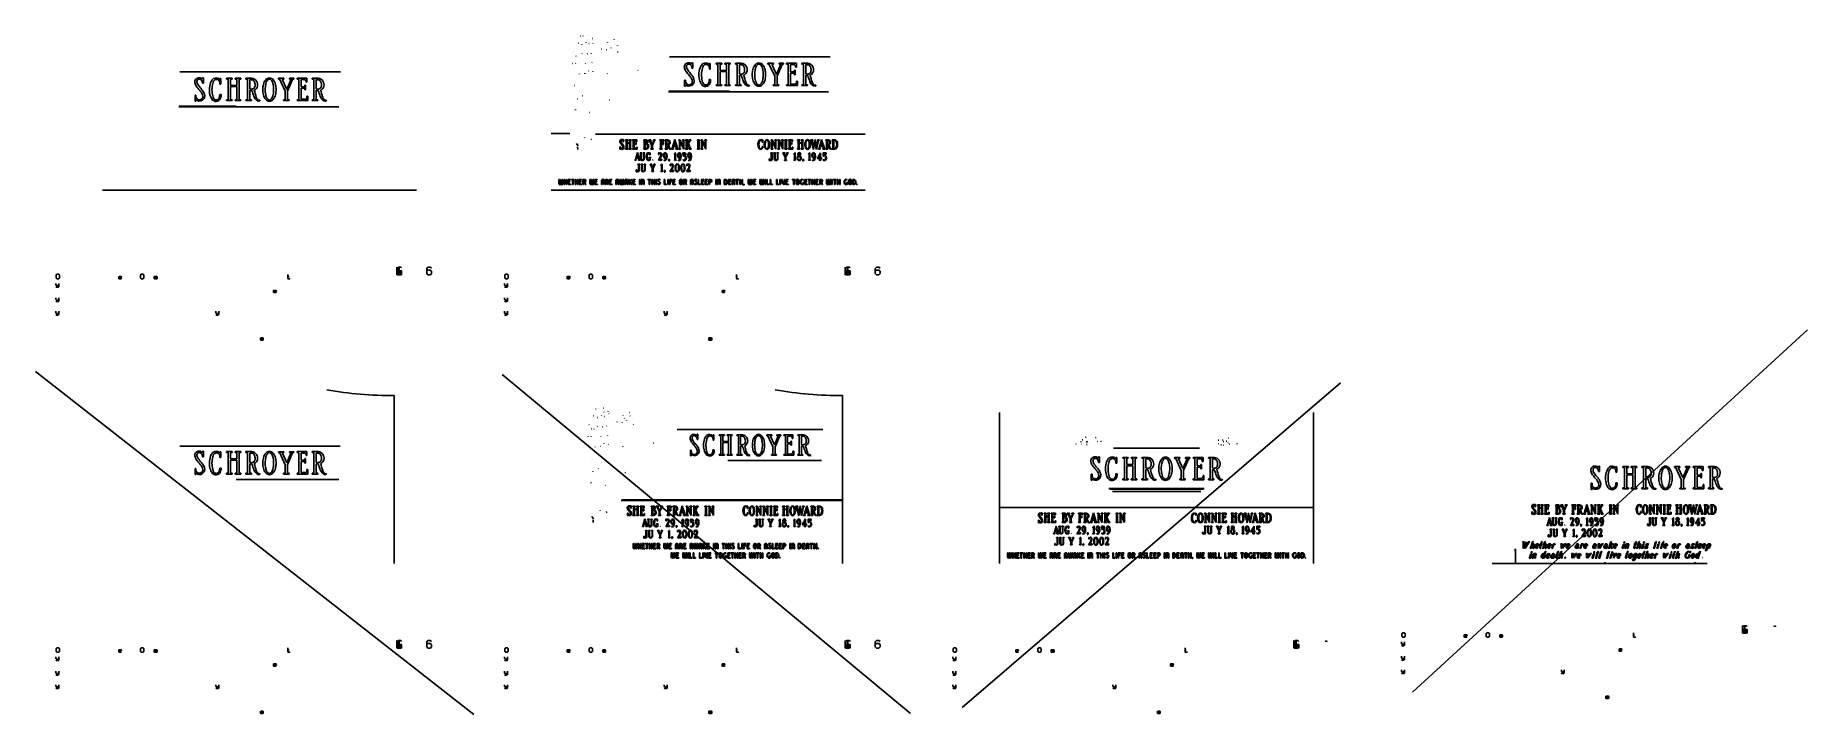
# Model space of a CAD drawing. Header units: metres. Extents: x -210 to 27, y -20 to 71.
import ezdxf

# ---------------------------------------------------------------- set-up
doc = ezdxf.new("R2010")
doc.units = ezdxf.units.M

msp = doc.modelspace()

# ---------------------------------------------------------------- linework, layer by layer
at = {"layer": 'MCD_Layer_0'}
for p, q in [((-137.350159, 69.703445), (-137.375275, 69.708763)), ((-137.082748, 70.62104), (-137.096313, 70.629868)), ((-136.9039, 69.491142), (-136.87674, 69.476059)), ((-136.738358, 70.663033), (-136.71524, 70.649414)), ((-136.321915, 69.760208), (-136.296326, 69.727127)), ((-136.056625, 70.727142), (-136.025299, 70.725754)), ((-136.000061, 70.200577), (-135.976791, 70.185822)), ((-135.962021, 69.636185), (-135.924698, 69.628746)), ((-135.446869, 70.335114), (-135.417496, 70.303787)), ((-135.411896, 69.672966), (-135.379639, 69.645813)), ((-135.313187, 69.996681), (-135.33847, 70.018524)), ((-134.277176, 68.895599), (-134.236633, 68.895721)), ((-133.57991, 68.795395), (-133.544159, 68.79306)), ((-133.46669, 69.766388), (-133.439972, 69.803322)), ((-133.284424, 69.388153), (-133.254242, 69.364365)), ((-132.986191, 69.083305), (-132.968887, 69.050941)), ((-132.580246, 70.175674), (-132.549973, 70.156754)), ((-132.516724, 69.695816), (-132.512268, 69.671814)), ((-132.119064, 69.362747), (-132.114532, 69.331238)), ((-138.09668, 66.949776), (-138.124069, 66.975883)), ((-138.004135, 68.534714), (-137.987732, 68.50573)), ((-137.718277, 66.956078), (-137.697205, 66.999214)), ((-137.670975, 67.965057), (-137.635696, 67.960587)), ((-137.341934, 67.91671), (-137.311707, 67.918213)), ((-136.893616, 68.253036), (-136.858215, 68.296577)), ((-136.417542, 66.96344), (-136.387054, 66.991257)), ((-136.176346, 68.243454), (-136.144714, 68.246696)), ((-135.646774, 68.312714), (-135.614792, 68.36145)), ((-135.54306, 67.076042), (-135.505554, 67.112206)), ((-132.040787, 68.492874), (-132.093872, 68.544281)), ((-103.681396, 67.860748), (-125.157806, 67.860748)), ((-122.154602, 66.9949), (-122.154602, 67.069)), ((-122.154602, 67.069), (-122.028602, 67.069)), ((-122.154602, 66.319), (-122.154602, 66.445)), ((-122.028602, 67.069), (-122.028602, 66.319)), ((-119.822398, 66.9535), (-119.822398, 66.9775)), ((-119.822398, 66.9775), (-119.699398, 66.9775)), ((-119.822398, 66.2275), (-119.822398, 66.4165)), ((-119.699398, 66.9775), (-119.699398, 66.2275)), ((-118.911668, 67), (-118.161668, 67)), ((-118.911668, 66.874), (-118.911668, 67)), ((-118.755668, 66.874), (-118.911668, 66.874)), ((-118.692668, 64.189), (-118.692668, 66.814)), ((-118.380668, 66.814), (-118.380668, 66.031)), ((-118.287668, 66.874), (-118.317668, 66.874)), ((-118.161668, 66.874), (-118.287668, 66.874)), ((-118.161668, 67), (-118.161668, 66.874)), ((-117.771668, 66.874), (-117.771668, 67)), ((-117.771668, 67), (-117.021668, 67)), ((-117.615668, 66.874), (-117.771668, 66.874)), ((-117.552668, 66.031), (-117.552668, 66.814)), ((-117.240668, 66.814), (-117.240668, 64.189)), ((-117.144668, 66.874), (-117.177668, 66.874)), ((-117.021668, 66.874), (-117.144668, 66.874)), ((-117.021668, 67), (-117.021668, 66.874)), ((-116.335698, 67), (-115.522698, 67)), ((-116.335698, 66.874), (-116.335698, 67)), ((-116.179698, 66.874), (-116.335698, 66.874)), ((-116.116698, 64.189), (-116.116698, 66.814)), ((-115.804698, 66.814), (-115.804698, 65.578)), ((-115.678698, 66.814), (-115.804698, 66.814)), ((-111.984103, 66.871), (-111.984103, 66.997)), ((-111.984103, 66.997), (-111.264103, 66.997)), ((-111.867103, 66.871), (-111.984103, 66.871)), ((-111.078102, 65.248), (-111.810103, 66.835)), ((-111.441103, 66.784), (-110.856103, 65.512)), ((-111.264103, 66.871), (-111.384103, 66.871)), ((-111.264103, 66.997), (-111.264103, 66.871)), ((-110.856103, 65.512), (-110.310103, 66.784)), ((-110.085103, 66.835), (-110.763103, 65.248)), ((-110.499103, 66.997), (-109.920103, 66.997)), ((-110.499103, 66.871), (-110.499103, 66.997)), ((-110.367103, 66.871), (-110.499103, 66.871)), ((-109.920103, 66.871), (-110.028103, 66.871)), ((-109.920103, 66.997), (-109.920103, 66.871)), ((-109.483499, 67), (-108.169499, 67)), ((-109.483499, 66.874), (-109.483499, 67)), ((-109.327499, 66.874), (-109.483499, 66.874)), ((-109.264499, 64.189), (-109.264499, 66.814)), ((-108.952499, 66.814), (-108.952499, 65.845)), ((-108.544499, 66.814), (-108.952499, 66.814)), ((-108.295499, 66.469), (-108.295499, 66.562)), ((-108.169499, 66.469), (-108.295499, 66.469)), ((-108.169499, 67), (-108.169499, 66.469)), ((-107.453694, 67), (-106.640694, 67)), ((-107.453694, 66.874), (-107.453694, 67)), ((-107.297694, 66.874), (-107.453694, 66.874)), ((-107.234694, 64.189), (-107.234694, 66.814)), ((-106.922694, 66.814), (-106.922694, 65.578)), ((-106.796694, 66.814), (-106.922694, 66.814)), ((-169.167648, 65.852692), (-190.644058, 65.852692)), ((-187.640854, 64.986844), (-187.640854, 65.060943)), ((-187.640854, 65.060943), (-187.514854, 65.060943)), ((-187.640854, 64.310944), (-187.640854, 64.436943)), ((-187.514854, 64.310944), (-187.640854, 64.310944)), ((-187.514854, 65.060943), (-187.514854, 64.310944)), ((-185.308657, 64.945443), (-185.308657, 64.969443)), ((-185.308657, 64.969443), (-185.185657, 64.969443)), ((-185.308657, 64.219443), (-185.308657, 64.408443)), ((-185.185657, 64.219443), (-185.308657, 64.219443)), ((-185.185657, 64.969443), (-185.185657, 64.219443)), ((-184.39792, 64.991943), (-183.64792, 64.991943)), ((-184.39792, 64.865944), (-184.39792, 64.991943)), ((-184.24192, 64.865944), (-184.39792, 64.865944)), ((-184.17892, 62.180943), (-184.17892, 64.805943)), ((-183.86692, 64.805943), (-183.86692, 64.022943)), ((-183.86692, 64.022943), (-183.03892, 64.022943)), ((-183.77392, 64.865944), (-183.80392, 64.865944)), ((-183.64792, 64.865944), (-183.77392, 64.865944)), ((-183.64792, 64.991943), (-183.64792, 64.865944)), ((-183.25792, 64.865944), (-183.25792, 64.991943)), ((-183.25792, 64.991943), (-182.50792, 64.991943)), ((-183.10192, 64.865944), (-183.25792, 64.865944)), ((-183.03892, 64.022943), (-183.03892, 64.805943)), ((-182.72692, 64.805943), (-182.72692, 62.180943)), ((-182.63092, 64.865944), (-182.66392, 64.865944)), ((-182.50792, 64.865944), (-182.63092, 64.865944)), ((-182.50792, 64.991943), (-182.50792, 64.865944)), ((-181.82195, 64.991943), (-181.00895, 64.991943)), ((-181.82195, 64.865943), (-181.82195, 64.991943)), ((-181.66595, 64.865943), (-181.82195, 64.865943)), ((-181.60295, 62.180943), (-181.60295, 64.805943)), ((-181.29095, 64.805943), (-181.29095, 63.569943)), ((-181.16495, 64.805943), (-181.29095, 64.805943)), ((-177.470354, 64.862943), (-177.470354, 64.988943)), ((-177.470354, 64.988943), (-176.750355, 64.988943)), ((-177.353355, 64.862943), (-177.470354, 64.862943)), ((-176.564354, 63.239943), (-177.296355, 64.826943)), ((-176.927354, 64.775943), (-176.342355, 63.503943)), ((-176.750355, 64.862943), (-176.870354, 64.862943)), ((-176.750355, 64.988943), (-176.750355, 64.862943)), ((-176.342355, 63.503943), (-175.796355, 64.775943)), ((-175.571354, 64.826943), (-176.249355, 63.239943)), ((-175.985354, 64.988943), (-175.406355, 64.988943)), ((-175.985354, 64.862943), (-175.985354, 64.988943)), ((-175.853354, 64.862943), (-175.985354, 64.862943)), ((-175.406355, 64.862943), (-175.514355, 64.862943)), ((-175.406355, 64.988943), (-175.406355, 64.862943)), ((-174.969751, 64.991943), (-173.655751, 64.991943)), ((-174.969751, 64.865944), (-174.969751, 64.991943)), ((-174.813751, 64.865944), (-174.969751, 64.865944)), ((-174.750751, 62.180943), (-174.750751, 64.805943)), ((-174.438751, 64.805943), (-174.438751, 63.836943)), ((-174.030751, 64.805943), (-174.438751, 64.805943)), ((-173.937751, 64.055943), (-173.844751, 64.055943)), ((-173.937751, 63.896943), (-173.937751, 64.055943)), ((-173.844751, 64.055943), (-173.844751, 63.461943)), ((-173.781751, 64.460943), (-173.781751, 64.553943)), ((-173.655751, 64.460943), (-173.781751, 64.460943)), ((-173.655751, 64.991943), (-173.655751, 64.460943)), ((-172.939946, 64.991943), (-172.126946, 64.991943)), ((-172.939946, 64.865943), (-172.939946, 64.991943)), ((-172.783946, 64.865943), (-172.939946, 64.865943)), ((-172.720946, 62.180943), (-172.720946, 64.805943)), ((-172.408946, 64.805943), (-172.408946, 63.569943)), ((-172.282946, 64.805943), (-172.408946, 64.805943)), ((-137.825226, 64.025101), (-137.855408, 64.034531)), ((-137.201233, 65.51738), (-137.174469, 65.56308)), ((-136.487701, 65.598419), (-136.463928, 65.65136)), ((-136.028336, 65.946404), (-136.003632, 65.998596)), ((-135.424393, 65.855835), (-135.406403, 65.905106)), ((-133.457916, 65.57225), (-133.481277, 65.61525)), ((-129.408813, 66.068817), (-129.369171, 66.050385)), ((-123.138602, 64.756), (-123.012602, 64.756)), ((-123.138602, 63.943), (-123.138602, 64.756)), ((-123.012602, 64.756), (-123.012602, 64.57)), ((-122.028602, 66.319), (-122.154602, 66.319)), ((-119.843397, 64.8115), (-119.666398, 64.8115)), ((-119.699398, 66.2275), (-119.822398, 66.2275)), ((-118.911668, 64.126), (-118.755668, 64.126)), ((-118.911668, 64), (-118.911668, 64.126)), ((-118.380668, 66.031), (-117.552668, 66.031)), ((-118.380668, 65.875), (-118.380668, 64.189)), ((-117.552668, 65.875), (-118.380668, 65.875)), ((-118.317668, 64.126), (-118.161668, 64.126)), ((-118.161668, 64.126), (-118.161668, 64)), ((-117.771668, 64.126), (-117.615668, 64.126)), ((-117.771668, 64), (-117.771668, 64.126)), ((-117.552668, 64.189), (-117.552668, 65.875)), ((-117.177668, 64.126), (-117.021668, 64.126)), ((-117.021668, 64.126), (-117.021668, 64)), ((-116.335698, 64.126), (-116.179698, 64.126)), ((-116.335698, 64), (-116.335698, 64.126)), ((-115.804698, 65.392), (-115.804698, 64.189)), ((-115.741698, 64.126), (-115.585698, 64.126)), ((-115.585698, 64.126), (-115.585698, 64)), ((-114.484698, 64.06), (-114.457698, 63.982)), ((-111.294103, 64.123), (-111.138103, 64.123)), ((-111.294103, 64), (-111.294103, 64.123)), ((-111.078102, 64.183), (-111.078102, 65.248)), ((-110.763103, 65.248), (-110.763103, 64.183)), ((-110.703102, 64.123), (-110.544103, 64.123)), ((-110.544103, 64.123), (-110.544103, 64)), ((-109.483499, 64.126), (-109.327499, 64.126)), ((-109.483499, 64), (-109.483499, 64.126)), ((-108.952499, 65.845), (-108.514499, 65.845)), ((-108.952499, 65.689), (-108.952499, 64.189)), ((-108.514499, 65.689), (-108.952499, 65.689)), ((-108.952499, 64.189), (-108.421499, 64.189)), ((-108.451499, 66.064), (-108.358499, 66.064)), ((-108.451499, 65.905), (-108.451499, 66.064)), ((-108.451499, 65.47), (-108.451499, 65.626)), ((-108.358499, 65.47), (-108.451499, 65.47)), ((-108.358499, 66.064), (-108.358499, 65.47)), ((-108.169499, 64.594), (-108.046499, 64.594)), ((-108.169499, 64.438), (-108.169499, 64.594)), ((-108.046499, 64.594), (-108.046499, 64)), ((-107.453694, 64.126), (-107.297694, 64.126)), ((-107.453694, 64), (-107.453694, 64.126)), ((-106.922694, 65.392), (-106.922694, 64.189)), ((-106.859694, 64.126), (-106.703694, 64.126)), ((-106.703694, 64.126), (-106.703694, 64)), ((-105.602695, 64.06), (-105.575694, 63.982)), ((-188.624854, 62.747943), (-188.498854, 62.747943)), ((-188.624854, 61.934943), (-188.624854, 62.747943)), ((-188.498854, 61.934943), (-188.624854, 61.934943)), ((-188.498854, 62.747943), (-188.498854, 62.561944)), ((-188.498854, 61.991943), (-188.498854, 61.934943)), ((-185.329657, 62.803444), (-185.152657, 62.803444)), ((-184.39792, 62.117943), (-184.24192, 62.117943)), ((-184.39792, 61.991943), (-184.39792, 62.117943)), ((-183.64792, 61.991943), (-184.39792, 61.991943)), ((-183.86692, 63.866943), (-183.86692, 62.180943)), ((-183.03892, 63.866943), (-183.86692, 63.866943)), ((-183.80392, 62.117943), (-183.64792, 62.117943)), ((-183.64792, 62.117943), (-183.64792, 61.991943)), ((-183.25792, 62.117943), (-183.10192, 62.117943)), ((-183.25792, 61.991943), (-183.25792, 62.117943)), ((-182.50792, 61.991943), (-183.25792, 61.991943)), ((-183.03892, 62.180943), (-183.03892, 63.866943)), ((-182.66392, 62.117943), (-182.50792, 62.117943)), ((-182.50792, 62.117943), (-182.50792, 61.991943)), ((-181.82195, 62.117943), (-181.66595, 62.117943)), ((-181.82195, 61.991943), (-181.82195, 62.117943)), ((-181.07195, 61.991943), (-181.82195, 61.991943)), ((-181.29095, 63.383943), (-181.29095, 62.180943)), ((-181.22795, 62.117943), (-181.07195, 62.117943)), ((-181.07195, 62.117943), (-181.07195, 61.991943)), ((-179.97095, 62.051943), (-179.94395, 61.973943)), ((-176.780355, 62.114943), (-176.624354, 62.114943)), ((-176.780355, 61.991943), (-176.780355, 62.114943)), ((-176.030354, 61.991943), (-176.780355, 61.991943)), ((-176.564354, 62.174943), (-176.564354, 63.239943)), ((-176.249355, 63.239943), (-176.249355, 62.174943)), ((-176.189354, 62.114943), (-176.030354, 62.114943)), ((-176.030354, 62.114943), (-176.030354, 61.991943)), ((-174.969751, 62.117943), (-174.813751, 62.117943)), ((-174.969751, 61.991943), (-174.969751, 62.117943)), ((-173.532751, 61.991943), (-174.969751, 61.991943)), ((-174.438751, 63.836943), (-174.000751, 63.836943)), ((-174.438751, 63.680943), (-174.438751, 62.180943)), ((-174.000751, 63.680943), (-174.438751, 63.680943)), ((-174.438751, 62.180943), (-173.907751, 62.180943)), ((-173.937751, 63.461943), (-173.937751, 63.617943)), ((-173.844751, 63.461943), (-173.937751, 63.461943)), ((-173.655751, 62.585943), (-173.532751, 62.585943)), ((-173.655751, 62.429943), (-173.655751, 62.585943)), ((-173.532751, 62.585943), (-173.532751, 61.991943)), ((-172.939946, 62.117943), (-172.783946, 62.117943)), ((-172.939946, 61.991943), (-172.939946, 62.117943)), ((-172.189946, 61.991943), (-172.939946, 61.991943)), ((-172.408946, 63.383943), (-172.408946, 62.180943)), ((-172.345946, 62.117943), (-172.189946, 62.117943)), ((-172.189946, 62.117943), (-172.189946, 61.991943)), ((-171.088946, 62.051943), (-171.061946, 61.973943)), ((-137.506882, 62.218636), (-137.474121, 62.238159)), ((-136.745789, 62.656227), (-136.784027, 62.622265)), ((-133.134659, 62.087303), (-133.189133, 62.111702)), ((-103.892563, 63.161106), (-125.296211, 63.161106)), ((-125.26461, 63.257008), (-117.145607, 63.257008)), ((-123.012602, 63.943), (-123.138602, 63.943)), ((-123.012602, 64), (-123.012602, 63.943)), ((-118.161668, 64), (-118.911668, 64)), ((-117.021668, 64), (-117.771668, 64)), ((-115.585698, 64), (-116.335698, 64)), ((-110.544103, 64), (-111.294103, 64)), ((-108.046499, 64), (-109.483499, 64)), ((-106.703694, 64), (-107.453694, 64)), ((-169.378815, 61.153046), (-190.782455, 61.153046)), ((-190.75087, 61.248947), (-183.131851, 61.248947)), ((-137.714981, 60.697197), (-137.743011, 60.791008)), ((-135.838348, 60.397217), (-135.799377, 60.404991)), ((-138.504059, 57.59375), (-140.999985, 57.59375)), ((-136.520767, 57.036747), (-136.488037, 57.004948)), ((-135.07135, 57.5), (-99, 57.5)), ((-137.616943, 56.237652), (-137.379272, 55.919258)), ((-137.463409, 55.795788), (-137.438553, 55.431877)), ((-135.699631, 56.768028), (-135.587097, 56.848122)), ((-131.781193, 55.815), (-131.703318, 55.815)), ((-131.781193, 55.47625), (-131.781193, 55.815)), ((-131.703318, 55.47625), (-131.781193, 55.47625)), ((-131.703318, 55.815), (-131.703318, 55.7375)), ((-131.703318, 55.5), (-131.703318, 55.47625)), ((-131.371068, 56.75), (-131.371068, 56.77875)), ((-131.371068, 56.77875), (-131.292818, 56.77875)), ((-131.371068, 56.46625), (-131.371068, 56.496125)), ((-131.292818, 56.46625), (-131.371068, 56.46625)), ((-131.292818, 56.77875), (-131.292818, 56.46625)), ((-131.043734, 56.75), (-130.751234, 56.75)), ((-131.043734, 56.671625), (-131.043734, 56.75)), ((-130.991609, 56.671625), (-131.043734, 56.671625)), ((-131.043734, 55.578125), (-130.991609, 55.578125)), ((-131.043734, 55.5), (-131.043734, 55.578125)), ((-130.750609, 55.5), (-131.043734, 55.5)), ((-130.965359, 55.604375), (-130.965359, 56.646625)), ((-130.828984, 56.646625), (-130.828984, 56.359375)), ((-130.828984, 56.359375), (-130.496609, 56.359375)), ((-130.828984, 56.28125), (-130.828984, 55.604375)), ((-130.496609, 56.28125), (-130.828984, 56.28125)), ((-130.751234, 56.671625), (-130.802734, 56.671625)), ((-130.802734, 55.578125), (-130.750609, 55.578125)), ((-130.751234, 56.75), (-130.751234, 56.671625)), ((-130.750609, 55.578125), (-130.750609, 55.5)), ((-130.575359, 56.75), (-130.282484, 56.75)), ((-130.575359, 56.671625), (-130.575359, 56.75)), ((-130.522859, 56.671625), (-130.575359, 56.671625)), ((-130.574984, 55.578125), (-130.522859, 55.578125)), ((-130.574984, 55.5), (-130.574984, 55.578125)), ((-130.281858, 55.5), (-130.574984, 55.5)), ((-130.496609, 56.359375), (-130.496609, 56.646625)), ((-130.496609, 55.604375), (-130.496609, 56.28125)), ((-130.360234, 56.646625), (-130.360234, 55.604375)), ((-130.282484, 56.671625), (-130.333983, 56.671625)), ((-130.333983, 55.578125), (-130.281858, 55.578125)), ((-130.282484, 56.75), (-130.282484, 56.671625)), ((-130.281858, 55.578125), (-130.281858, 55.5)), ((-130.087171, 56.6725), (-130.087171, 56.75)), ((-130.087171, 56.75), (-129.539671, 56.75)), ((-130.022171, 56.6725), (-130.087171, 56.6725)), ((-130.087171, 55.5), (-130.087171, 55.578125)), ((-130.087171, 55.578125), (-130.022171, 55.578125)), ((-129.488421, 55.5), (-130.087171, 55.5)), ((-129.995921, 55.604375), (-129.995921, 56.6475)), ((-129.702296, 56.6725), (-129.865921, 56.6725)), ((-129.865921, 56.6725), (-129.865921, 56.279125)), ((-129.865921, 56.279125), (-129.709546, 56.279125)), ((-129.709546, 56.20375), (-129.865921, 56.20375)), ((-129.865921, 56.20375), (-129.865921, 55.57875)), ((-129.865921, 55.57875), (-129.672671, 55.57875)), ((-129.718606, 54.0925), (-129.447606, 55.029)), ((-129.683296, 56.304125), (-129.683296, 56.370375)), ((-129.683296, 56.370375), (-129.605171, 56.370375)), ((-129.683296, 56.1125), (-129.683296, 56.1775)), ((-129.605171, 56.1125), (-129.683296, 56.1125)), ((-129.605171, 56.370375), (-129.605171, 56.1125)), ((-129.598546, 56.52875), (-129.598546, 56.5675)), ((-129.539671, 56.52875), (-129.598546, 56.52875)), ((-129.579606, 54.333), (-129.466606, 54.732)), ((-129.567671, 55.6825), (-129.567671, 55.7475)), ((-129.567671, 55.7475), (-129.488421, 55.7475)), ((-129.539671, 56.75), (-129.539671, 56.52875)), ((-129.488421, 55.7475), (-129.488421, 55.5)), ((-129.466606, 54.732), (-129.345606, 54.333)), ((-129.447606, 55.029), (-129.157606, 54.0915)), ((-129.085743, 55.0007), (-128.850643, 55.0007)), ((-129.085743, 54.938), (-129.085743, 55.0007)), ((-129.043043, 54.938), (-129.085743, 54.938)), ((-129.022043, 54.2059), (-129.022043, 54.918)), ((-128.912943, 54.918), (-128.912843, 54.2195)), ((-128.850643, 54.938), (-128.891943, 54.938)), ((-128.850643, 55.0007), (-128.850643, 54.938)), ((-128.657543, 54.9388), (-128.657543, 55.0027)), ((-128.657543, 55.0027), (-128.470043, 55.0027)), ((-128.615143, 54.9388), (-128.657543, 54.9388)), ((-128.609624, 56.671875), (-128.609624, 56.75)), ((-128.609624, 56.75), (-128.258374, 56.75)), ((-128.583374, 56.671875), (-128.609624, 56.671875)), ((-128.609624, 55.5), (-128.609624, 55.578125)), ((-128.609624, 55.578125), (-128.583374, 55.578125)), ((-128.277624, 55.5), (-128.609624, 55.5)), ((-128.595143, 54.2107), (-128.595143, 54.9188)), ((-128.532143, 54.9188), (-128.532143, 54.2107)), ((-128.531749, 55.629375), (-128.531749, 56.620625)), ((-128.470043, 54.9388), (-128.511143, 54.9388)), ((-128.470043, 55.0027), (-128.470043, 54.9388)), ((-128.396374, 56.671625), (-128.396374, 56.34625)), ((-128.335374, 56.671625), (-128.396374, 56.671625)), ((-128.396374, 56.34625), (-128.333249, 56.34625)), ((-128.396374, 56.269), (-128.396374, 55.57875)), ((-128.396374, 55.57875), (-128.316499, 55.578875)), ((-127.937896, 56.749688), (-127.637896, 56.749688)), ((-127.937896, 56.671938), (-127.937896, 56.749688)), ((-127.889146, 56.671938), (-127.937896, 56.671938)), ((-127.560396, 56.020938), (-127.865396, 56.656938)), ((-127.810977, 54.993), (-127.810977, 55.001)), ((-127.810977, 55.001), (-127.749277, 55.001)), ((-127.810977, 54.751), (-127.810977, 54.814)), ((-127.749277, 54.751), (-127.810977, 54.751)), ((-127.749277, 55.001), (-127.749277, 54.751)), ((-127.711646, 56.635688), (-127.467896, 56.130938)), ((-127.637896, 56.671938), (-127.687896, 56.671938)), ((-127.650396, 55.499688), (-127.650396, 55.578813)), ((-127.650396, 55.578813), (-127.585396, 55.578813)), ((-127.337896, 55.499688), (-127.650396, 55.499688)), ((-127.637896, 56.749688), (-127.637896, 56.671938)), ((-127.560396, 55.603813), (-127.560396, 56.020938)), ((-127.467896, 56.130938), (-127.240396, 56.635688)), ((-127.146646, 56.655875), (-127.429146, 56.019875)), ((-127.429146, 56.020938), (-127.429146, 55.603813)), ((-127.404146, 55.578813), (-127.337896, 55.578813)), ((-127.337896, 55.578813), (-127.337896, 55.499688)), ((-127.319146, 56.671938), (-127.319146, 56.749688)), ((-127.319146, 56.748625), (-127.077896, 56.748625)), ((-127.264146, 56.671938), (-127.319146, 56.671938)), ((-127.077896, 56.670875), (-127.122896, 56.670875)), ((-127.077896, 56.748625), (-127.077896, 56.670875)), ((-126.626797, 54.781), (-126.626797, 54.99)), ((-126.626797, 54.99), (-126.561097, 54.99)), ((-126.561097, 54.781), (-126.626797, 54.781)), ((-126.561097, 54.99), (-126.561097, 54.982)), ((-126.561097, 54.823), (-126.561097, 54.781)), ((-126.460089, 56.6725), (-126.460089, 56.75)), ((-126.460089, 56.75), (-125.912589, 56.75)), ((-126.395089, 56.6725), (-126.460089, 56.6725)), ((-126.447214, 55.5), (-126.447214, 55.578125)), ((-126.447214, 55.578125), (-126.395089, 55.578125)), ((-126.154089, 55.5), (-126.447214, 55.5)), ((-126.368839, 55.604375), (-126.368839, 56.6475)), ((-126.096214, 56.6725), (-126.230214, 56.6725)), ((-126.230214, 56.6725), (-126.230214, 56.279125)), ((-126.230214, 56.279125), (-126.080339, 56.279125)), ((-126.080339, 56.20375), (-126.230214, 56.20375)), ((-126.230214, 56.20375), (-126.230214, 55.603625)), ((-126.204089, 55.578125), (-126.154089, 55.578125)), ((-126.154089, 55.578125), (-126.154089, 55.5)), ((-126.054089, 56.304125), (-126.054089, 56.370375)), ((-126.054089, 56.370375), (-125.978214, 56.370375)), ((-126.054089, 56.1125), (-126.054089, 56.1775)), ((-125.978214, 56.1125), (-126.054089, 56.1125)), ((-125.992464, 56.52875), (-125.992464, 56.5675)), ((-125.912589, 56.52875), (-125.992464, 56.52875)), ((-125.978214, 56.370375), (-125.978214, 56.1125)), ((-125.912589, 56.75), (-125.912589, 56.52875)), ((-125.717375, 56.75), (-125.412375, 56.74975)), ((-125.717375, 56.671625), (-125.717375, 56.75)), ((-125.66525, 56.671625), (-125.717375, 56.671625)), ((-125.717375, 55.578125), (-125.66525, 55.578125)), ((-125.717375, 55.5), (-125.717375, 55.578125)), ((-125.42425, 55.5), (-125.717375, 55.5)), ((-125.639, 55.604375), (-125.639, 56.646625)), ((-125.502625, 56.153875), (-125.502625, 56.646625)), ((-125.502625, 56.077), (-125.502625, 55.604375)), ((-125.476375, 55.578125), (-125.42425, 55.578125)), ((-125.42425, 55.578125), (-125.42425, 55.5)), ((-124.983125, 55.56325), (-124.948625, 55.4925)), ((-124.863998, 55.578125), (-124.832748, 55.578125)), ((-124.863998, 55.5), (-124.863998, 55.578125)), ((-124.628998, 55.5), (-124.863998, 55.5)), ((-124.782748, 55.615625), (-124.443998, 56.78625)), ((-124.631498, 55.83875), (-124.702748, 55.610625)), ((-124.677748, 55.578125), (-124.628998, 55.578125)), ((-124.293998, 55.83875), (-124.631498, 55.83875)), ((-124.628998, 55.578125), (-124.628998, 55.5)), ((-124.608998, 55.91625), (-124.467748, 56.415)), ((-124.316498, 55.91625), (-124.608998, 55.91625)), ((-124.509802, 54.813), (-124.509802, 54.8755)), ((-124.447802, 54.813), (-124.509802, 54.813)), ((-124.467748, 56.415), (-124.316498, 55.91625)), ((-124.447802, 54.083), (-124.447802, 54.813)), ((-124.443998, 56.78625), (-124.081498, 55.614375)), ((-124.406702, 54.9999), (-124.343802, 55)), ((-124.343802, 55), (-124.343802, 54.083)), ((-124.216498, 55.611875), (-124.293998, 55.83875)), ((-124.291498, 55.5), (-124.291498, 55.578125)), ((-124.291498, 55.578125), (-124.241498, 55.578125)), ((-124.003998, 55.5), (-124.291498, 55.5)), ((-124.031498, 55.578125), (-124.003998, 55.578125)), ((-124.003998, 55.578125), (-124.003998, 55.5)), ((-123.912555, 56.752375), (-123.755055, 56.752375)), ((-123.912555, 56.672125), (-123.912555, 56.752375)), ((-123.860055, 56.672125), (-123.912555, 56.672125)), ((-123.912555, 55.579125), (-123.860055, 55.579125)), ((-123.912555, 55.5), (-123.912555, 55.579125)), ((-123.67793, 55.5), (-123.912555, 55.5)), ((-123.833805, 55.605375), (-123.833805, 56.645875)), ((-123.755055, 56.752375), (-123.338805, 55.932375)), ((-123.755055, 56.464875), (-123.755055, 55.605375)), ((-123.261305, 55.489875), (-123.755055, 56.464875)), ((-123.730055, 55.579125), (-123.67793, 55.579125)), ((-123.67793, 55.579125), (-123.67793, 55.5)), ((-123.417555, 56.752375), (-123.182555, 56.752375)), ((-123.417555, 56.672125), (-123.417555, 56.752375)), ((-123.365055, 56.672125), (-123.417555, 56.672125)), ((-123.354437, 55), (-123.289837, 55)), ((-123.354437, 54.792), (-123.354437, 55)), ((-123.289837, 54.792), (-123.354437, 54.792)), ((-123.338805, 55.932375), (-123.338805, 56.645875)), ((-123.323137, 54.5474), (-123.323137, 54.7188)), ((-123.323137, 54.7188), (-123.268837, 54.7188)), ((-123.268837, 54.5474), (-123.323137, 54.5474)), ((-123.289837, 55), (-123.289837, 54.989)), ((-123.289837, 54.855), (-123.289837, 54.792)), ((-123.268837, 54.7188), (-123.268837, 54.677)), ((-123.268837, 54.584), (-123.268837, 54.5474)), ((-123.261305, 56.645875), (-123.261305, 55.489875)), ((-123.247837, 54.657), (-123.226837, 54.657)), ((-123.226837, 54.605), (-123.247837, 54.605)), ((-123.182555, 56.672125), (-123.235055, 56.672125)), ((-123.182555, 56.752375), (-123.182555, 56.672125)), ((-122.995464, 56.75), (-122.702589, 56.75)), ((-122.995464, 56.671625), (-122.995464, 56.75)), ((-122.942964, 56.671625), (-122.995464, 56.671625)), ((-122.995089, 55.578125), (-122.942964, 55.578125)), ((-122.995089, 55.5), (-122.995089, 55.578125)), ((-122.701964, 55.5), (-122.995089, 55.5)), ((-122.916714, 55.604375), (-122.916714, 56.646625)), ((-122.780339, 56.646625), (-122.780339, 56.1285)), ((-122.780339, 56.1285), (-122.502589, 56.643125)), ((-122.709089, 56.082375), (-122.780339, 55.947125)), ((-122.780339, 55.947125), (-122.780339, 55.604375)), ((-122.702589, 56.671625), (-122.754089, 56.671625)), ((-122.754089, 55.578125), (-122.701964, 55.578125)), ((-122.476964, 55.606125), (-122.709089, 56.082375)), ((-122.702589, 56.75), (-122.702589, 56.671625)), ((-122.701964, 55.578125), (-122.701964, 55.5)), ((-122.406339, 56.65125), (-122.633964, 56.22525)), ((-122.633964, 56.22525), (-122.329089, 55.600125)), ((-122.584964, 56.671875), (-122.584964, 56.7495)), ((-122.584964, 56.7495), (-122.311464, 56.7495)), ((-122.519714, 56.671875), (-122.584964, 56.671875)), ((-122.526339, 55.578125), (-122.494464, 55.578125)), ((-122.526339, 55.5), (-122.526339, 55.578125)), ((-122.252714, 55.5), (-122.526339, 55.5)), ((-122.311464, 56.671875), (-122.371839, 56.671875)), ((-122.311464, 56.7495), (-122.311464, 56.671875)), ((-122.293964, 55.578125), (-122.252714, 55.578125)), ((-122.252714, 55.578125), (-122.252714, 55.5)), ((-121.423464, 56.75), (-121.130964, 56.75)), ((-121.423464, 56.671625), (-121.423464, 56.75)), ((-121.371339, 56.671625), (-121.423464, 56.671625)), ((-121.423464, 55.578125), (-121.371339, 55.578125)), ((-121.423464, 55.5), (-121.423464, 55.578125)), ((-121.130339, 55.5), (-121.423464, 55.5)), ((-121.345089, 55.604375), (-121.345089, 56.646625)), ((-121.208714, 56.646625), (-121.208714, 55.604375)), ((-121.130964, 56.671625), (-121.182464, 56.671625)), ((-121.182464, 55.578125), (-121.130339, 55.578125)), ((-121.130964, 56.75), (-121.130964, 56.671625)), ((-121.130339, 55.578125), (-121.130339, 55.5)), ((-120.937953, 56.752375), (-120.780453, 56.752375)), ((-120.937953, 56.672125), (-120.937953, 56.752375)), ((-120.885453, 56.672125), (-120.937953, 56.672125)), ((-120.937953, 55.579125), (-120.885453, 55.579125)), ((-120.937953, 55.5), (-120.937953, 55.579125)), ((-120.703328, 55.5), (-120.937953, 55.5)), ((-120.859203, 55.605375), (-120.859203, 56.645875)), ((-120.780453, 56.752375), (-120.364203, 55.932375)), ((-120.780453, 56.464875), (-120.780453, 55.605375)), ((-120.286703, 55.489875), (-120.780453, 56.464875)), ((-120.755453, 55.579125), (-120.703328, 55.579125)), ((-120.703328, 55.579125), (-120.703328, 55.5)), ((-120.442953, 56.752375), (-120.207953, 56.752375)), ((-120.442953, 56.672125), (-120.442953, 56.752375)), ((-120.390453, 56.672125), (-120.442953, 56.672125)), ((-120.364203, 55.932375), (-120.364203, 56.645875)), ((-120.286703, 56.645875), (-120.286703, 55.489875)), ((-120.207953, 56.672125), (-120.260453, 56.672125)), ((-120.207953, 56.752375), (-120.207953, 56.672125)), ((-112.760646, 56.738125), (-112.760646, 56.748125)), ((-112.760646, 56.748125), (-112.683521, 56.748125)), ((-112.760646, 56.435625), (-112.760646, 56.514375)), ((-112.683521, 56.435625), (-112.760646, 56.435625)), ((-112.760146, 55.832), (-112.682521, 55.832)), ((-112.683521, 56.748125), (-112.683521, 56.435625)), ((-111.604557, 54.9358), (-111.604557, 54.9986)), ((-111.604557, 54.9986), (-111.370257, 54.9986)), ((-111.562557, 54.9358), (-111.604557, 54.9358)), ((-111.57275, 56.752375), (-111.41525, 56.752375)), ((-111.57275, 56.672125), (-111.57275, 56.752375)), ((-111.52025, 56.672125), (-111.57275, 56.672125)), ((-111.57275, 55.579125), (-111.52025, 55.579125)), ((-111.57275, 55.5), (-111.57275, 55.579125)), ((-111.338125, 55.5), (-111.57275, 55.5)), ((-111.541557, 54.1427), (-111.541557, 54.9158)), ((-111.494, 55.605375), (-111.494, 56.645875)), ((-111.432457, 54.9158), (-111.432457, 54.1528)), ((-111.41525, 56.752375), (-110.999, 55.932375)), ((-111.41525, 56.464875), (-111.41525, 55.605375)), ((-110.9215, 55.489875), (-111.41525, 56.464875)), ((-111.370257, 54.9358), (-111.411457, 54.9358)), ((-111.39025, 55.579125), (-111.338125, 55.579125)), ((-111.370257, 54.9986), (-111.370257, 54.9358)), ((-111.338125, 55.579125), (-111.338125, 55.5)), ((-111.212109, 55.0007), (-110.977009, 55.0007)), ((-111.212109, 54.938), (-111.212109, 55.0007)), ((-111.169409, 54.938), (-111.212109, 54.938)), ((-111.148409, 54.2059), (-111.148409, 54.918)), ((-111.07775, 56.752375), (-110.84275, 56.752375)), ((-111.07775, 56.672125), (-111.07775, 56.752375)), ((-111.02525, 56.672125), (-111.07775, 56.672125)), ((-111.039309, 54.918), (-111.039209, 54.2195)), ((-110.977009, 54.938), (-111.018309, 54.938)), ((-110.999, 55.932375), (-110.999, 56.645875)), ((-110.977009, 55.0007), (-110.977009, 54.938)), ((-110.9215, 56.645875), (-110.9215, 55.489875)), ((-110.84275, 56.672125), (-110.89525, 56.672125)), ((-110.84275, 56.752375), (-110.84275, 56.672125)), ((-110.783909, 54.9388), (-110.783909, 55.0027)), ((-110.783909, 55.0027), (-110.596409, 55.0027)), ((-110.741509, 54.9388), (-110.783909, 54.9388)), ((-110.721509, 54.2107), (-110.721509, 54.9188)), ((-110.660953, 56.752375), (-110.503453, 56.752375)), ((-110.660953, 56.672125), (-110.660953, 56.752375)), ((-110.608453, 56.672125), (-110.660953, 56.672125)), ((-110.660953, 55.579125), (-110.608453, 55.579125)), ((-110.660953, 55.5), (-110.660953, 55.579125)), ((-110.426328, 55.5), (-110.660953, 55.5)), ((-110.658509, 54.9188), (-110.658509, 54.2107)), ((-110.596409, 54.9388), (-110.637509, 54.9388)), ((-110.596409, 55.0027), (-110.596409, 54.9388)), ((-110.582203, 55.605375), (-110.582203, 56.645875)), ((-110.503453, 56.752375), (-110.087203, 55.932375)), ((-110.503453, 56.464875), (-110.503453, 55.605375)), ((-110.009703, 55.489875), (-110.503453, 56.464875)), ((-110.478453, 55.579125), (-110.426328, 55.579125)), ((-110.426328, 55.579125), (-110.426328, 55.5)), ((-110.165953, 56.752375), (-109.930953, 56.752375)), ((-110.165953, 56.672125), (-110.165953, 56.752375)), ((-110.113453, 56.672125), (-110.165953, 56.672125)), ((-110.087203, 55.932375), (-110.087203, 56.645875)), ((-110.009703, 56.645875), (-110.009703, 55.489875)), ((-109.987662, 54.99975), (-109.747661, 54.99975)), ((-109.987662, 54.93755), (-109.987662, 54.99975)), ((-109.948662, 54.93755), (-109.987662, 54.93755)), ((-109.930953, 56.672125), (-109.983453, 56.672125)), ((-109.930953, 56.752375), (-109.930953, 56.672125)), ((-109.685661, 54.41675), (-109.929662, 54.92555)), ((-109.806661, 54.90855), (-109.611661, 54.50475)), ((-109.747661, 54.93755), (-109.787661, 54.93755)), ((-109.747661, 54.99975), (-109.747661, 54.93755)), ((-109.740061, 56.75), (-109.447561, 56.75)), ((-109.740061, 56.671625), (-109.740061, 56.75)), ((-109.687936, 56.671625), (-109.740061, 56.671625)), ((-109.740061, 55.578125), (-109.687936, 55.578125)), ((-109.740061, 55.5), (-109.740061, 55.578125)), ((-109.446936, 55.5), (-109.740061, 55.5)), ((-109.661686, 55.604375), (-109.661686, 56.646625)), ((-109.611661, 54.50475), (-109.429661, 54.90855)), ((-109.354661, 54.9247), (-109.580662, 54.4159)), ((-109.525311, 56.646625), (-109.525311, 55.604375)), ((-109.447561, 56.671625), (-109.499061, 56.671625)), ((-109.499061, 55.578125), (-109.446936, 55.578125)), ((-109.492661, 54.93755), (-109.492661, 54.99975)), ((-109.492661, 54.9989), (-109.299661, 54.9989)), ((-109.448661, 54.93755), (-109.492661, 54.93755)), ((-109.447561, 56.75), (-109.447561, 56.671625)), ((-109.446936, 55.578125), (-109.446936, 55.5)), ((-109.299661, 54.9367), (-109.335661, 54.9367)), ((-109.299661, 54.9989), (-109.299661, 54.9367)), ((-109.255369, 56.6725), (-109.255369, 56.75)), ((-109.255369, 56.75), (-108.707869, 56.75)), ((-109.190369, 56.6725), (-109.255369, 56.6725)), ((-109.255369, 55.5), (-109.255369, 55.578125)), ((-109.255369, 55.578125), (-109.190369, 55.578125)), ((-108.656619, 55.5), (-109.255369, 55.5)), ((-109.164119, 55.604375), (-109.164119, 56.6475)), ((-108.870494, 56.6725), (-109.034119, 56.6725)), ((-109.034119, 56.6725), (-109.034119, 56.279125)), ((-109.034119, 56.279125), (-108.877744, 56.279125)), ((-108.877744, 56.20375), (-109.034119, 56.20375)), ((-109.034119, 56.20375), (-109.034119, 55.57875)), ((-109.034119, 55.57875), (-108.840869, 55.57875)), ((-108.851494, 56.304125), (-108.851494, 56.370375)), ((-108.851494, 56.370375), (-108.773369, 56.370375)), ((-108.851494, 56.1125), (-108.851494, 56.1775)), ((-108.773369, 56.1125), (-108.851494, 56.1125)), ((-108.773369, 56.370375), (-108.773369, 56.1125)), ((-108.766744, 56.52875), (-108.766744, 56.5675)), ((-108.707869, 56.52875), (-108.766744, 56.52875)), ((-108.735869, 55.6825), (-108.735869, 55.7475)), ((-108.735869, 55.7475), (-108.656619, 55.7475)), ((-108.707869, 56.75), (-108.707869, 56.52875)), ((-108.656619, 55.7475), (-108.656619, 55.5)), ((-108.510298, 54.813), (-108.510298, 54.8755)), ((-108.448298, 54.813), (-108.510298, 54.813)), ((-108.448298, 54.083), (-108.448298, 54.813)), ((-108.407198, 54.9999), (-108.344298, 55)), ((-108.344298, 55), (-108.344298, 54.083)), ((-108.019533, 56.75), (-107.727033, 56.75)), ((-108.019533, 56.671625), (-108.019533, 56.75)), ((-107.967408, 56.671625), (-108.019533, 56.671625)), ((-108.019533, 55.578125), (-107.967408, 55.578125)), ((-108.019533, 55.5), (-108.019533, 55.578125)), ((-107.726408, 55.5), (-108.019533, 55.5)), ((-107.941158, 55.604375), (-107.941158, 56.646625)), ((-107.804783, 56.646625), (-107.804783, 56.359375)), ((-107.804783, 56.359375), (-107.472408, 56.359375)), ((-107.804783, 56.28125), (-107.804783, 55.604375)), ((-107.472408, 56.28125), (-107.804783, 56.28125)), ((-107.727033, 56.671625), (-107.778533, 56.671625)), ((-107.778533, 55.578125), (-107.726408, 55.578125)), ((-107.727033, 56.75), (-107.727033, 56.671625)), ((-107.726408, 55.578125), (-107.726408, 55.5)), ((-107.551158, 56.75), (-107.258283, 56.75)), ((-107.551158, 56.671625), (-107.551158, 56.75)), ((-107.498658, 56.671625), (-107.551158, 56.671625)), ((-107.550783, 55.578125), (-107.498658, 55.578125)), ((-107.550783, 55.5), (-107.550783, 55.578125)), ((-107.257658, 55.5), (-107.550783, 55.5)), ((-107.472408, 56.359375), (-107.472408, 56.646625)), ((-107.472408, 55.604375), (-107.472408, 56.28125)), ((-107.336033, 56.646625), (-107.336033, 55.604375)), ((-107.258283, 56.671625), (-107.309783, 56.671625)), ((-107.309783, 55.578125), (-107.257658, 55.578125)), ((-107.258283, 56.75), (-107.258283, 56.671625)), ((-107.257658, 55.578125), (-107.257658, 55.5)), ((-106.545637, 54.813), (-106.545637, 54.8755)), ((-106.483637, 54.813), (-106.545637, 54.813)), ((-106.483637, 54.083), (-106.483637, 54.813)), ((-106.442537, 54.9999), (-106.379637, 55)), ((-106.379637, 55), (-106.379637, 54.083)), ((-106.292747, 56.671875), (-106.292747, 56.752375)), ((-106.292747, 56.752375), (-105.991997, 56.752375)), ((-106.236997, 56.671875), (-106.292747, 56.671875)), ((-105.875747, 55.463625), (-106.213247, 56.654375)), ((-106.073247, 56.639375), (-105.858247, 55.907375)), ((-105.991997, 56.671875), (-106.048247, 56.671875)), ((-105.991997, 56.752375), (-105.991997, 56.671875)), ((-105.695747, 56.312375), (-105.875747, 55.463625)), ((-105.858247, 55.907375), (-105.679497, 56.778625)), ((-105.480747, 55.459875), (-105.695747, 56.312375)), ((-105.679497, 56.778625), (-105.460747, 55.912375)), ((-105.211997, 56.651875), (-105.480747, 55.459875)), ((-105.460747, 55.912375), (-105.294498, 56.639375)), ((-105.421592, 54.2518), (-104.963692, 55.0228)), ((-105.366997, 56.752375), (-105.133247, 56.752375)), ((-105.366997, 56.671875), (-105.366997, 56.752375)), ((-105.319497, 56.671875), (-105.366997, 56.671875)), ((-105.067692, 54.7253), (-105.311592, 54.3148)), ((-105.225097, 55.578125), (-105.193847, 55.578125)), ((-105.225097, 55.5), (-105.225097, 55.578125)), ((-104.990097, 55.5), (-105.225097, 55.5)), ((-105.133247, 56.671875), (-105.185747, 56.671875)), ((-105.143847, 55.615625), (-104.805097, 56.78625)), ((-105.133247, 56.752375), (-105.133247, 56.671875)), ((-105.067692, 54.3148), (-105.067692, 54.7253)), ((-104.992597, 55.83875), (-105.063847, 55.610625)), ((-105.038847, 55.578125), (-104.990097, 55.578125)), ((-104.655097, 55.83875), (-104.992597, 55.83875)), ((-104.990097, 55.578125), (-104.990097, 55.5)), ((-104.970097, 55.91625), (-104.828847, 56.415)), ((-104.677597, 55.91625), (-104.970097, 55.91625)), ((-104.963692, 55.0228), (-104.963692, 54.3148)), ((-104.828847, 56.415), (-104.677597, 55.91625)), ((-104.805097, 56.78625), (-104.442597, 55.614375)), ((-104.577597, 55.611875), (-104.655097, 55.83875)), ((-104.652597, 55.5), (-104.652597, 55.578125)), ((-104.652597, 55.578125), (-104.602597, 55.578125)), ((-104.365097, 55.5), (-104.652597, 55.5)), ((-104.607438, 54.5648), (-104.607438, 55.0018)), ((-104.607438, 55.0018), (-104.190438, 55.0018)), ((-104.562438, 54.5558), (-104.607438, 54.5648)), ((-104.544438, 54.8768), (-104.544438, 54.6623)), ((-104.259138, 54.8768), (-104.544438, 54.8768)), ((-104.392597, 55.578125), (-104.365097, 55.578125)), ((-104.365097, 55.578125), (-104.365097, 55.5)), ((-104.259138, 54.8358), (-104.259138, 54.8768)), ((-104.190438, 54.8358), (-104.259138, 54.8358)), ((-104.254477, 56.75), (-103.949477, 56.74975)), ((-104.254477, 56.671625), (-104.254477, 56.75)), ((-104.202352, 56.671625), (-104.254477, 56.671625)), ((-104.254477, 55.578125), (-104.202352, 55.578125)), ((-104.254477, 55.5), (-104.254477, 55.578125)), ((-103.961352, 55.5), (-104.254477, 55.5)), ((-104.190438, 55.0018), (-104.190438, 54.8358)), ((-104.176102, 55.604375), (-104.176102, 56.646625)), ((-104.039727, 56.153875), (-104.039727, 56.646625)), ((-104.039727, 56.077), (-104.039727, 55.604375)), ((-104.013477, 55.578125), (-103.961352, 55.578125)), ((-103.961352, 55.578125), (-103.961352, 55.5)), ((-103.520227, 55.56325), (-103.485727, 55.4925)), ((-103.401223, 56.75), (-103.108098, 56.75025)), ((-103.401223, 56.671875), (-103.401223, 56.75)), ((-103.348723, 56.671875), (-103.401223, 56.671875)), ((-103.401223, 55.5), (-103.401223, 55.578125)), ((-103.401223, 55.578125), (-103.348723, 55.578125)), ((-103.076223, 55.5), (-103.401223, 55.5)), ((-103.322473, 55.604375), (-103.322473, 56.646875)), ((-103.186973, 56.670375), (-103.186973, 55.576625)), ((-103.102848, 56.67025), (-103.186973, 56.670375)), ((-103.186973, 55.576625), (-103.096598, 55.576625)), ((-129.783606, 54.0625), (-129.758606, 54.0625)), ((-129.783606, 54), (-129.783606, 54.0625)), ((-129.595606, 54), (-129.783606, 54)), ((-129.597606, 54.271), (-129.654606, 54.0885)), ((-129.634606, 54.0625), (-129.595606, 54.0625)), ((-129.608892, 52.7155), (-129.545992, 52.7155)), ((-129.608892, 52.4755), (-129.608892, 52.7155)), ((-129.545992, 52.4755), (-129.608892, 52.4755)), ((-129.327606, 54.271), (-129.597606, 54.271)), ((-129.595606, 54.0625), (-129.595606, 54)), ((-129.345606, 54.333), (-129.579606, 54.333)), ((-129.545992, 52.7155), (-129.545992, 52.6525)), ((-129.545992, 52.4885), (-129.545992, 52.4755)), ((-129.379192, 53.4358), (-129.379192, 53.4986)), ((-129.379192, 53.4986), (-129.144892, 53.4986)), ((-129.337192, 53.4358), (-129.379192, 53.4358)), ((-129.265606, 54.0895), (-129.327606, 54.271)), ((-129.325606, 54), (-129.325606, 54.0625)), ((-129.325606, 54.0625), (-129.285606, 54.0625)), ((-129.095606, 54), (-129.325606, 54)), ((-129.316192, 52.6427), (-129.316192, 53.4158)), ((-129.207092, 53.4158), (-129.207092, 52.6528)), ((-129.144892, 53.4358), (-129.186092, 53.4358)), ((-129.144892, 53.4986), (-129.144892, 53.4358)), ((-129.117606, 54.0625), (-129.095606, 54.0625)), ((-129.095606, 54.0625), (-129.095606, 54)), ((-128.986744, 53.5007), (-128.751644, 53.5007)), ((-128.986744, 53.438), (-128.986744, 53.5007)), ((-128.944044, 53.438), (-128.986744, 53.438)), ((-128.923044, 52.7059), (-128.923044, 53.418)), ((-128.813944, 53.418), (-128.813844, 52.7195)), ((-128.751644, 53.438), (-128.792944, 53.438)), ((-128.751644, 53.5007), (-128.751644, 53.438)), ((-128.558544, 53.4388), (-128.558544, 53.5027)), ((-128.558544, 53.5027), (-128.371044, 53.5027)), ((-128.516144, 53.4388), (-128.558544, 53.4388)), ((-128.496144, 52.7107), (-128.496144, 53.4188)), ((-128.433144, 53.4188), (-128.433144, 52.7107)), ((-128.371044, 53.4388), (-128.412144, 53.4388)), ((-128.371044, 53.5027), (-128.371044, 53.4388)), ((-127.903877, 54.3913), (-127.669477, 54.3913)), ((-127.903877, 54.3288), (-127.903877, 54.3913)), ((-127.903577, 54.3288), (-127.903877, 54.3288)), ((-127.862577, 54.3288), (-127.903577, 54.3288)), ((-127.841577, 54.1567), (-127.841577, 54.3088)), ((-127.778577, 54), (-127.778577, 54.0117)), ((-127.732477, 54), (-127.778577, 54)), ((-127.762297, 53.49975), (-127.522297, 53.49975)), ((-127.762297, 53.43755), (-127.762297, 53.49975)), ((-127.723297, 53.43755), (-127.762297, 53.43755)), ((-127.732477, 54.3088), (-127.732477, 54)), ((-127.669477, 54.3288), (-127.711477, 54.3288)), ((-127.460297, 52.91675), (-127.704297, 53.42555)), ((-127.669477, 54.3913), (-127.669477, 54.3288)), ((-127.581297, 53.40855), (-127.386297, 53.00475)), ((-127.522297, 53.43755), (-127.562297, 53.43755)), ((-127.532297, 52.49975), (-127.532297, 52.56305)), ((-127.532297, 52.56305), (-127.480297, 52.56305)), ((-127.282297, 52.49975), (-127.532297, 52.49975)), ((-127.522297, 53.49975), (-127.522297, 53.43755)), ((-127.460297, 52.58305), (-127.460297, 52.91675)), ((-127.357096, 54.066773), (-127.417941, 54.020859)), ((-127.386297, 53.00475), (-127.204297, 53.40855)), ((-127.129297, 53.4247), (-127.355297, 52.9159)), ((-127.355297, 52.91675), (-127.355297, 52.58305)), ((-127.335297, 52.56305), (-127.282297, 52.56305)), ((-127.282297, 52.56305), (-127.282297, 52.49975)), ((-127.267297, 53.43755), (-127.267297, 53.49975)), ((-127.267297, 53.4989), (-127.074297, 53.4989)), ((-127.223297, 53.43755), (-127.267297, 53.43755)), ((-127.074297, 53.4367), (-127.110297, 53.4367)), ((-127.074297, 53.4989), (-127.074297, 53.4367)), ((-126.165097, 54), (-126.647097, 54)), ((-126.511097, 54.083), (-126.247997, 54.083)), ((-126.303297, 53.313), (-126.303297, 53.3755)), ((-126.241297, 53.313), (-126.303297, 53.313)), ((-126.303297, 52.563), (-126.262297, 52.563)), ((-126.303297, 52.5), (-126.303297, 52.563)), ((-126.074297, 52.5), (-126.303297, 52.5)), ((-126.241297, 52.583), (-126.241297, 53.313)), ((-126.226997, 54.104), (-126.226997, 54.167)), ((-126.226997, 54.167), (-126.165097, 54.167)), ((-126.200197, 53.4999), (-126.137297, 53.5)), ((-126.165097, 54.167), (-126.165097, 54)), ((-126.137297, 53.5), (-126.137297, 52.583)), ((-126.116297, 52.563), (-126.074297, 52.563)), ((-126.074297, 52.563), (-126.074297, 52.5)), ((-125.907442, 53.9759), (-125.876442, 54.0369)), ((-124.614003, 52.5), (-125.096003, 52.5)), ((-125.075703, 53.281), (-125.075703, 53.49)), ((-125.075703, 53.49), (-125.010003, 53.49)), ((-125.010003, 53.281), (-125.075703, 53.281)), ((-125.010003, 53.49), (-125.010003, 53.482)), ((-125.010003, 53.323), (-125.010003, 53.281)), ((-124.960003, 52.583), (-124.696903, 52.583)), ((-124.675903, 52.604), (-124.675903, 52.667)), ((-124.675903, 52.667), (-124.614003, 52.667)), ((-124.614003, 52.667), (-124.614003, 52.5)), ((-124.509802, 54.063), (-124.468802, 54.063)), ((-124.509802, 54), (-124.509802, 54.063)), ((-124.280802, 54), (-124.509802, 54)), ((-124.322802, 54.063), (-124.280802, 54.063)), ((-124.280802, 54.063), (-124.280802, 54)), ((-124.017137, 53.9759), (-123.986137, 54.0369)), ((-123.385637, 54.066), (-123.341837, 54.1112)), ((-122.385999, 52.5), (-122.867999, 52.5)), ((-122.847699, 53.281), (-122.847699, 53.49)), ((-122.847699, 53.49), (-122.781999, 53.49)), ((-122.781999, 53.281), (-122.847699, 53.281)), ((-122.781999, 53.49), (-122.781999, 53.482)), ((-122.781999, 53.323), (-122.781999, 53.281)), ((-122.731999, 52.583), (-122.468899, 52.583)), ((-122.638139, 53.9759), (-122.607139, 54.0369)), ((-122.447899, 52.604), (-122.447899, 52.667)), ((-122.447899, 52.667), (-122.385999, 52.667)), ((-122.385999, 52.667), (-122.385999, 52.5)), ((-111.834257, 54.2155), (-111.771357, 54.2155)), ((-111.834257, 53.9755), (-111.834257, 54.2155)), ((-111.771357, 53.9755), (-111.834257, 53.9755)), ((-111.771357, 54.2155), (-111.771357, 54.1525)), ((-111.771357, 53.9885), (-111.771357, 53.9755)), ((-109.757661, 53.99975), (-109.757661, 54.06305)), ((-109.757661, 54.06305), (-109.705662, 54.06305)), ((-109.507661, 53.99975), (-109.757661, 53.99975)), ((-109.685661, 54.08305), (-109.685661, 54.41675)), ((-109.580662, 54.41675), (-109.580662, 54.08305)), ((-109.560661, 54.06305), (-109.507661, 54.06305)), ((-109.507661, 54.06305), (-109.507661, 53.99975)), ((-108.510298, 54.063), (-108.469298, 54.063)), ((-108.510298, 54), (-108.510298, 54.063)), ((-108.281298, 54), (-108.510298, 54)), ((-108.323298, 54.063), (-108.281298, 54.063)), ((-108.281298, 54.063), (-108.281298, 54)), ((-106.545637, 54.063), (-106.504637, 54.063)), ((-106.545637, 54), (-106.545637, 54.063)), ((-106.316637, 54), (-106.545637, 54)), ((-106.358637, 54.063), (-106.316637, 54.063)), ((-106.316637, 54.063), (-106.316637, 54)), ((-106.05298, 53.9759), (-106.02198, 54.0369)), ((-105.067692, 54.2518), (-105.421592, 54.2518)), ((-105.311592, 54.3148), (-105.067692, 54.3148)), ((-105.129692, 54.0643), (-105.088692, 54.0643)), ((-105.129692, 54.0018), (-105.129692, 54.0643)), ((-104.899992, 54.0018), (-105.129692, 54.0018)), ((-105.067692, 54.0853), (-105.067692, 54.2518)), ((-104.963692, 54.3148), (-104.920992, 54.3148)), ((-104.963692, 54.2518), (-104.963692, 54.0853)), ((-104.920992, 54.2518), (-104.963692, 54.2518)), ((-104.942692, 54.0643), (-104.899992, 54.0643)), ((-104.899992, 54.3768), (-104.838692, 54.3768)), ((-104.899992, 54.3358), (-104.899992, 54.3768)), ((-104.899992, 54.1898), (-104.899992, 54.2318)), ((-104.838692, 54.1898), (-104.899992, 54.1898)), ((-104.899992, 54.0643), (-104.899992, 54.0018)), ((-104.838692, 54.3768), (-104.838692, 54.1898)), ((-104.631438, 54.0658), (-104.584438, 54.1078)), ((-201, 50), (-159, 50)), ((-141, 50), (-99, 50)), ((-139.941991, 51.453132), (-139.941991, 50.899772)), ((-139.941991, 51.453132), (-139.861132, 51.453132)), ((-139.861132, 51.453132), (-139.861132, 50.899772)), ((-139.714882, 51.453132), (-139.634023, 51.453132)), ((-139.714882, 50.899772), (-139.714882, 51.453132)), ((-139.634023, 50.899772), (-139.634023, 51.453132)), ((-139.487772, 51.453132), (-139.487772, 50.899772)), ((-139.487772, 51.453132), (-139.406913, 51.453132)), ((-139.406913, 50.899772), (-139.406913, 51.453132)), ((-139.260634, 51.453154), (-139.179775, 51.453154)), ((-139.260634, 50.750029), (-139.260634, 51.453154)), ((-139.179775, 50.750029), (-139.260634, 50.750029)), ((-139.179775, 51.453154), (-139.179775, 51.183857)), ((-139.179775, 51.183857), (-138.953369, 51.183857)), ((-138.953369, 51.102998), (-139.179775, 51.102998)), ((-139.179775, 51.102998), (-139.179775, 50.750029)), ((-138.953369, 51.453154), (-138.872509, 51.453154)), ((-138.953369, 51.183857), (-138.953369, 51.453154)), ((-138.953369, 50.750029), (-138.953369, 51.102998)), ((-138.872509, 50.750029), (-138.953369, 50.750029)), ((-138.872509, 51.453154), (-138.872509, 50.750029)), ((-138.726296, 51.453154), (-138.411296, 51.453154)), ((-138.726296, 50.750029), (-138.726296, 51.453154)), ((-138.374733, 50.750029), (-138.726296, 50.750029)), ((-138.411296, 51.372295), (-138.645436, 51.372295)), ((-138.645436, 51.372295), (-138.645436, 51.183857)), ((-138.645436, 51.183857), (-138.469655, 51.183857)), ((-138.469655, 51.102998), (-138.645436, 51.102998)), ((-138.645436, 51.102998), (-138.645436, 50.830889)), ((-138.645436, 50.830889), (-138.374733, 50.830889)), ((-138.469655, 51.183857), (-138.469655, 51.102998)), ((-138.411296, 51.453154), (-138.411296, 51.372295)), ((-138.374733, 50.830889), (-138.374733, 50.750029)), ((-138.287372, 51.453153), (-137.906279, 51.453153)), ((-138.287372, 51.372293), (-138.287372, 51.453153)), ((-138.136903, 51.372293), (-138.287372, 51.372293)), ((-138.136903, 50.750028), (-138.136903, 51.372293)), ((-138.056044, 50.750028), (-138.136903, 50.750028)), ((-137.906279, 51.372293), (-138.056044, 51.372293)), ((-138.056044, 51.372293), (-138.056044, 50.750028)), ((-137.906279, 51.453153), (-137.906279, 51.372293)), ((-137.767013, 51.453154), (-137.686153, 51.453154)), ((-137.767013, 50.750029), (-137.767013, 51.453154)), ((-137.686153, 50.750029), (-137.767013, 50.750029)), ((-137.686153, 51.453154), (-137.686153, 51.183857)), ((-137.686153, 51.183857), (-137.459747, 51.183857)), ((-137.459747, 51.102998), (-137.686153, 51.102998)), ((-137.686153, 51.102998), (-137.686153, 50.750029)), ((-137.459747, 51.453154), (-137.378888, 51.453154)), ((-137.459747, 51.183857), (-137.459747, 51.453154)), ((-137.459747, 50.750029), (-137.459747, 51.102998)), ((-137.378888, 50.750029), (-137.459747, 50.750029)), ((-137.378888, 51.453154), (-137.378888, 50.750029)), ((-137.232674, 51.453154), (-136.917674, 51.453154)), ((-137.232674, 50.750029), (-137.232674, 51.453154)), ((-136.881111, 50.750029), (-137.232674, 50.750029)), ((-136.917674, 51.372295), (-137.151815, 51.372295)), ((-137.151815, 51.372295), (-137.151815, 51.183857)), ((-137.151815, 51.183857), (-136.976033, 51.183857)), ((-136.976033, 51.102998), (-137.151815, 51.102998)), ((-137.151815, 51.102998), (-137.151815, 50.830889)), ((-137.151815, 50.830889), (-136.881111, 50.830889)), ((-136.976033, 51.183857), (-136.976033, 51.102998)), ((-136.917674, 51.453154), (-136.917674, 51.372295)), ((-136.881111, 50.830889), (-136.881111, 50.750029)), ((-136.729119, 51.453153), (-136.560369, 51.453153)), ((-136.729119, 50.750028), (-136.729119, 51.453153)), ((-136.729119, 50.750028), (-136.648259, 50.750028)), ((-136.558753, 51.372293), (-136.648259, 51.372293)), ((-136.648259, 51.372293), (-136.648259, 51.082184)), ((-136.648259, 50.750028), (-136.648259, 51.001325)), ((-136.428181, 50.750028), (-136.344791, 50.750028)), ((-135.812017, 51.453132), (-135.812017, 50.899772)), ((-135.812017, 51.453132), (-135.731157, 51.453132)), ((-135.731157, 51.453132), (-135.731157, 50.899772)), ((-135.584907, 51.453132), (-135.504048, 51.453132)), ((-135.584907, 50.899772), (-135.584907, 51.453132)), ((-135.504048, 50.899772), (-135.504048, 51.453132)), ((-135.357798, 51.453132), (-135.357798, 50.899772)), ((-135.357798, 51.453132), (-135.276939, 51.453132)), ((-135.276939, 50.899772), (-135.276939, 51.453132)), ((-135.130699, 51.453154), (-134.815699, 51.453154)), ((-135.130699, 50.750029), (-135.130699, 51.453154)), ((-134.779137, 50.750029), (-135.130699, 50.750029)), ((-134.815699, 51.372295), (-135.04984, 51.372295)), ((-135.04984, 51.372295), (-135.04984, 51.183857)), ((-135.04984, 51.183857), (-134.874059, 51.183857)), ((-134.874059, 51.102998), (-135.04984, 51.102998)), ((-135.04984, 51.102998), (-135.04984, 50.830889)), ((-135.04984, 50.830889), (-134.779137, 50.830889)), ((-134.874059, 51.183857), (-134.874059, 51.102998)), ((-134.815699, 51.453154), (-134.815699, 51.372295)), ((-134.779137, 50.830889), (-134.779137, 50.750029)), ((-134.252293, 50.750029), (-134.252293, 51.282999)), ((-134.252293, 50.750029), (-134.171434, 50.750029)), ((-134.171434, 51.183857), (-134.171434, 51.280327)), ((-133.959793, 51.183857), (-134.171434, 51.183857)), ((-134.171434, 50.750029), (-134.171434, 51.102998)), ((-134.171434, 51.102998), (-133.959793, 51.102998)), ((-133.959793, 51.280327), (-133.959793, 51.183857)), ((-133.959793, 51.102998), (-133.959793, 50.750029)), ((-133.959793, 50.750029), (-133.878934, 50.750029)), ((-133.878934, 51.282999), (-133.878934, 50.750029)), ((-133.726876, 51.453153), (-133.558126, 51.453153)), ((-133.726876, 50.750028), (-133.726876, 51.453153)), ((-133.726876, 50.750028), (-133.646016, 50.750028)), ((-133.55651, 51.372293), (-133.646016, 51.372293)), ((-133.646016, 51.372293), (-133.646016, 51.082184)), ((-133.646016, 50.750028), (-133.646016, 51.001325)), ((-133.425938, 50.750028), (-133.342548, 50.750028)), ((-133.197853, 51.453154), (-132.882853, 51.453154)), ((-133.197853, 50.750029), (-133.197853, 51.453154)), ((-132.846291, 50.750029), (-133.197853, 50.750029)), ((-132.882853, 51.372295), (-133.116994, 51.372295)), ((-133.116994, 51.372295), (-133.116994, 51.183857)), ((-133.116994, 51.183857), (-132.941213, 51.183857)), ((-132.941213, 51.102998), (-133.116994, 51.102998)), ((-133.116994, 51.102998), (-133.116994, 50.830889)), ((-133.116994, 50.830889), (-132.846291, 50.830889)), ((-132.941213, 51.183857), (-132.941213, 51.102998)), ((-132.882853, 51.453154), (-132.882853, 51.372295)), ((-132.846291, 50.830889), (-132.846291, 50.750029)), ((-132.319356, 50.750029), (-132.319356, 51.282999)), ((-132.319356, 50.750029), (-132.238496, 50.750029)), ((-132.238496, 51.183857), (-132.238496, 51.280327)), ((-132.026855, 51.183857), (-132.238496, 51.183857)), ((-132.238496, 50.750029), (-132.238496, 51.102998)), ((-132.238496, 51.102998), (-132.026855, 51.102998)), ((-132.026855, 51.280327), (-132.026855, 51.183857)), ((-132.026855, 51.102998), (-132.026855, 50.750029)), ((-132.026855, 50.750029), (-131.945996, 50.750029)), ((-131.945996, 51.282999), (-131.945996, 50.750029)), ((-131.799718, 51.453132), (-131.799718, 50.899772)), ((-131.799718, 51.453132), (-131.718859, 51.453132)), ((-131.718859, 51.453132), (-131.718859, 50.899772)), ((-131.572609, 51.453132), (-131.49175, 51.453132)), ((-131.572609, 50.899772), (-131.572609, 51.453132)), ((-131.49175, 50.899772), (-131.49175, 51.453132)), ((-131.3455, 51.453132), (-131.3455, 50.899772)), ((-131.3455, 51.453132), (-131.26464, 51.453132)), ((-131.26464, 50.899772), (-131.26464, 51.453132)), ((-131.118413, 50.750029), (-131.118413, 51.282999)), ((-131.118413, 50.750029), (-131.037553, 50.750029)), ((-131.037553, 51.183857), (-131.037553, 51.280327)), ((-130.825912, 51.183857), (-131.037553, 51.183857)), ((-131.037553, 50.750029), (-131.037553, 51.102998)), ((-131.037553, 51.102998), (-130.825912, 51.102998)), ((-130.825912, 51.280327), (-130.825912, 51.183857)), ((-130.825912, 51.102998), (-130.825912, 50.750029)), ((-130.825912, 50.750029), (-130.745053, 50.750029)), ((-130.745053, 51.282999), (-130.745053, 50.750029)), ((-130.598838, 51.453155), (-130.517978, 51.453155)), ((-130.598838, 50.75003), (-130.598838, 51.453155)), ((-130.517978, 50.75003), (-130.598838, 50.75003)), ((-130.517978, 51.453155), (-130.517978, 51.140335)), ((-130.517978, 51.052375), (-130.517978, 50.75003)), ((-130.306407, 51.453155), (-130.225408, 51.453155)), ((-130.202978, 50.75003), (-130.285806, 50.75003)), ((-130.056755, 51.453154), (-129.741755, 51.453154)), ((-130.056755, 50.750029), (-130.056755, 51.453154)), ((-129.705193, 50.750029), (-130.056755, 50.750029)), ((-129.741755, 51.372295), (-129.975896, 51.372295)), ((-129.975896, 51.372295), (-129.975896, 51.183857)), ((-129.975896, 51.183857), (-129.800115, 51.183857)), ((-129.800115, 51.102998), (-129.975896, 51.102998)), ((-129.975896, 51.102998), (-129.975896, 50.830889)), ((-129.975896, 50.830889), (-129.705193, 50.830889)), ((-129.800115, 51.183857), (-129.800115, 51.102998)), ((-129.741755, 51.453154), (-129.741755, 51.372295)), ((-129.705193, 50.830889), (-129.705193, 50.750029)), ((-129.178237, 51.453155), (-129.097378, 51.453155)), ((-129.178237, 50.75003), (-129.178237, 51.453155)), ((-129.097378, 50.75003), (-129.178237, 50.75003)), ((-129.097378, 51.453155), (-129.097378, 50.75003)), ((-128.951128, 51.453153), (-128.900082, 51.453153)), ((-128.951128, 50.750027), (-128.951128, 51.453153)), ((-128.951128, 50.750027), (-128.870269, 50.750027)), ((-128.900082, 51.453153), (-128.885879, 51.417082)), ((-128.870269, 50.750027), (-128.870269, 51.278988)), ((-128.643863, 51.278988), (-128.643863, 50.750027)), ((-128.643863, 50.750027), (-128.563004, 50.750027)), ((-128.563004, 51.278988), (-128.563004, 50.750027)), ((-128.036471, 51.453153), (-127.655378, 51.453153)), ((-128.036471, 51.372293), (-128.036471, 51.453153)), ((-127.886003, 51.372293), (-128.036471, 51.372293)), ((-127.886003, 50.750028), (-127.886003, 51.372293)), ((-127.805144, 50.750028), (-127.886003, 50.750028)), ((-127.655378, 51.372293), (-127.805144, 51.372293)), ((-127.805144, 51.372293), (-127.805144, 50.750028)), ((-127.655378, 51.453153), (-127.655378, 51.372293)), ((-127.516013, 51.453154), (-127.435154, 51.453154)), ((-127.516013, 50.750029), (-127.516013, 51.453154)), ((-127.435154, 50.750029), (-127.516013, 50.750029)), ((-127.435154, 51.453154), (-127.435154, 51.183857)), ((-127.435154, 51.183857), (-127.208748, 51.183857)), ((-127.208748, 51.102998), (-127.435154, 51.102998)), ((-127.435154, 51.102998), (-127.435154, 50.750029)), ((-127.208748, 51.453154), (-127.127888, 51.453154)), ((-127.208748, 51.183857), (-127.208748, 51.453154)), ((-127.208748, 50.750029), (-127.208748, 51.102998)), ((-127.127888, 50.750029), (-127.208748, 50.750029)), ((-127.127888, 51.453154), (-127.127888, 50.750029)), ((-126.981673, 51.453155), (-126.900814, 51.453155)), ((-126.981673, 50.75003), (-126.981673, 51.453155)), ((-126.900814, 50.75003), (-126.981673, 50.75003)), ((-126.900814, 51.453155), (-126.900814, 50.75003)), ((-126.757568, 50.871782), (-126.682545, 50.901946)), ((-126.497271, 51.026259), (-126.669959, 51.197118)), ((-126.610404, 51.251961), (-126.44074, 51.084125)), ((-126.401998, 51.40018), (-126.463241, 51.342243)), ((-125.857706, 51.453151), (-125.776847, 51.453151)), ((-125.857706, 50.750026), (-125.857706, 51.453151)), ((-125.542636, 50.750026), (-125.857706, 50.750026)), ((-125.776847, 51.453151), (-125.776847, 50.830885)), ((-125.776847, 50.830885), (-125.542636, 50.830885)), ((-125.542636, 50.830885), (-125.542636, 50.750026)), ((-125.396453, 51.453155), (-125.315594, 51.453155)), ((-125.396453, 50.75003), (-125.396453, 51.453155)), ((-125.315594, 50.75003), (-125.396453, 50.75003)), ((-125.315594, 51.453155), (-125.315594, 50.75003)), ((-125.158385, 51.453155), (-124.843385, 51.453155)), ((-125.158385, 50.75003), (-125.158385, 51.453155)), ((-125.077526, 50.75003), (-125.158385, 50.75003)), ((-124.843385, 51.372296), (-125.077526, 51.372296)), ((-125.077526, 51.372296), (-125.077526, 51.183858)), ((-125.077526, 51.183858), (-124.901745, 51.183858)), ((-124.901745, 51.102998), (-125.077526, 51.102998)), ((-125.077526, 51.102998), (-125.077526, 50.75003)), ((-124.901745, 51.183858), (-124.901745, 51.102998)), ((-124.843385, 51.453155), (-124.843385, 51.372296)), ((-124.693604, 51.453154), (-124.378604, 51.453154)), ((-124.693604, 50.750029), (-124.693604, 51.453154)), ((-124.342041, 50.750029), (-124.693604, 50.750029)), ((-124.378604, 51.372295), (-124.612744, 51.372295)), ((-124.612744, 51.372295), (-124.612744, 51.183857)), ((-124.612744, 51.183857), (-124.436963, 51.183857)), ((-124.436963, 51.102998), (-124.612744, 51.102998)), ((-124.612744, 51.102998), (-124.612744, 50.830889)), ((-124.612744, 50.830889), (-124.342041, 50.830889)), ((-124.436963, 51.183857), (-124.436963, 51.102998)), ((-124.378604, 51.453154), (-124.378604, 51.372295)), ((-124.342041, 50.830889), (-124.342041, 50.750029)), ((-123.805178, 50.927989), (-123.805178, 51.275192)), ((-123.724318, 51.275473), (-123.724318, 50.927637)), ((-123.510006, 50.927637), (-123.510006, 51.275473)), ((-123.429147, 51.275192), (-123.429147, 50.927989)), ((-123.267266, 51.453153), (-123.098516, 51.453153)), ((-123.267266, 50.750028), (-123.267266, 51.453153)), ((-123.267266, 50.750028), (-123.186406, 50.750028)), ((-123.0969, 51.372293), (-123.186406, 51.372293)), ((-123.186406, 51.372293), (-123.186406, 51.082184)), ((-123.186406, 50.750028), (-123.186406, 51.001325)), ((-122.966328, 50.750028), (-122.882938, 50.750028)), ((-122.350255, 50.750029), (-122.350255, 51.282999)), ((-122.350255, 50.750029), (-122.269395, 50.750029)), ((-122.269395, 51.183857), (-122.269395, 51.280327)), ((-122.057755, 51.183857), (-122.269395, 51.183857)), ((-122.269395, 50.750029), (-122.269395, 51.102998)), ((-122.269395, 51.102998), (-122.057755, 51.102998)), ((-122.057755, 51.280327), (-122.057755, 51.183857)), ((-122.057755, 51.102998), (-122.057755, 50.750029)), ((-122.057755, 50.750029), (-121.976895, 50.750029)), ((-121.976895, 51.282999), (-121.976895, 50.750029)), ((-121.842353, 50.871782), (-121.76733, 50.901946)), ((-121.582057, 51.026259), (-121.754744, 51.197118)), ((-121.69519, 51.251961), (-121.525525, 51.084125)), ((-121.486783, 51.40018), (-121.548026, 51.342243)), ((-121.337832, 51.453151), (-121.256972, 51.453151)), ((-121.337832, 50.750026), (-121.337832, 51.453151)), ((-121.022761, 50.750026), (-121.337832, 50.750026)), ((-121.256972, 51.453151), (-121.256972, 50.830885)), ((-121.256972, 50.830885), (-121.022761, 50.830885)), ((-121.022761, 50.830885), (-121.022761, 50.750026)), ((-120.876572, 51.453154), (-120.561572, 51.453154)), ((-120.876572, 50.750029), (-120.876572, 51.453154)), ((-120.525009, 50.750029), (-120.876572, 50.750029)), ((-120.561572, 51.372295), (-120.795713, 51.372295)), ((-120.795713, 51.372295), (-120.795713, 51.183857)), ((-120.795713, 51.183857), (-120.619931, 51.183857)), ((-120.619931, 51.102998), (-120.795713, 51.102998)), ((-120.795713, 51.102998), (-120.795713, 50.830889)), ((-120.795713, 50.830889), (-120.525009, 50.830889)), ((-120.619931, 51.183857), (-120.619931, 51.102998)), ((-120.561572, 51.453154), (-120.561572, 51.372295)), ((-120.525009, 50.830889), (-120.525009, 50.750029)), ((-120.378761, 51.453154), (-120.063761, 51.453154)), ((-120.378761, 50.750029), (-120.378761, 51.453154)), ((-120.027199, 50.750029), (-120.378761, 50.750029)), ((-120.063761, 51.372295), (-120.297902, 51.372295)), ((-120.297902, 51.372295), (-120.297902, 51.183857)), ((-120.297902, 51.183857), (-120.122121, 51.183857)), ((-120.122121, 51.102998), (-120.297902, 51.102998)), ((-120.297902, 51.102998), (-120.297902, 50.830889)), ((-120.297902, 50.830889), (-120.027199, 50.830889)), ((-120.122121, 51.183857), (-120.122121, 51.102998)), ((-120.063761, 51.453154), (-120.063761, 51.372295)), ((-120.027199, 50.830889), (-120.027199, 50.750029)), ((-119.881621, 51.453153), (-119.712871, 51.453153)), ((-119.881621, 50.750028), (-119.881621, 51.453153)), ((-119.881621, 50.750028), (-119.800762, 50.750028)), ((-119.800762, 51.082184), (-119.800762, 51.372293)), ((-119.800762, 51.372293), (-119.711254, 51.372293)), ((-119.800762, 50.750028), (-119.800762, 51.001325)), ((-118.972228, 51.453155), (-118.891369, 51.453155)), ((-118.972228, 50.75003), (-118.972228, 51.453155)), ((-118.891369, 50.75003), (-118.972228, 50.75003)), ((-118.891369, 51.453155), (-118.891369, 50.75003)), ((-118.745127, 51.453153), (-118.69408, 51.453153)), ((-118.745127, 50.750027), (-118.745127, 51.453153)), ((-118.745127, 50.750027), (-118.664268, 50.750027)), ((-118.69408, 51.453153), (-118.679877, 51.417082)), ((-118.664268, 50.750027), (-118.664268, 51.278988)), ((-118.437862, 51.278988), (-118.437862, 50.750027)), ((-118.437862, 50.750027), (-118.357002, 50.750027)), ((-118.357002, 51.278988), (-118.357002, 50.750027)), ((-117.829593, 51.453154), (-117.711047, 51.453154)), ((-117.829593, 50.750029), (-117.829593, 51.453154)), ((-117.711047, 50.750029), (-117.829593, 50.750029)), ((-117.748734, 51.372295), (-117.748734, 50.830889)), ((-117.712804, 51.372295), (-117.748734, 51.372295)), ((-117.748734, 50.830889), (-117.712804, 50.830889)), ((-117.274506, 51.453154), (-116.959506, 51.453154)), ((-117.274506, 50.750029), (-117.274506, 51.453154)), ((-116.922943, 50.750029), (-117.274506, 50.750029)), ((-116.959506, 51.372295), (-117.193646, 51.372295)), ((-117.193646, 51.372295), (-117.193646, 51.183857)), ((-117.193646, 51.183857), (-117.017865, 51.183857)), ((-117.017865, 51.102998), (-117.193646, 51.102998)), ((-117.193646, 51.102998), (-117.193646, 50.830889)), ((-117.193646, 50.830889), (-116.922943, 50.830889)), ((-117.017865, 51.183857), (-117.017865, 51.102998)), ((-116.959506, 51.453154), (-116.959506, 51.372295)), ((-116.922943, 50.830889), (-116.922943, 50.750029)), ((-116.776539, 50.750029), (-116.776539, 51.282999)), ((-116.776539, 50.750029), (-116.69568, 50.750029)), ((-116.69568, 51.183857), (-116.69568, 51.280327)), ((-116.484039, 51.183857), (-116.69568, 51.183857)), ((-116.69568, 50.750029), (-116.69568, 51.102998)), ((-116.69568, 51.102998), (-116.484039, 51.102998)), ((-116.484039, 51.280327), (-116.484039, 51.183857)), ((-116.484039, 51.102998), (-116.484039, 50.750029)), ((-116.484039, 50.750029), (-116.40318, 50.750029)), ((-116.40318, 51.282999), (-116.40318, 50.750029)), ((-116.282184, 51.453153), (-115.901091, 51.453153)), ((-116.282184, 51.372293), (-116.282184, 51.453153)), ((-116.131715, 51.372293), (-116.282184, 51.372293)), ((-116.131715, 50.750028), (-116.131715, 51.372293)), ((-116.050856, 50.750028), (-116.131715, 50.750028)), ((-115.901091, 51.372293), (-116.050856, 51.372293)), ((-116.050856, 51.372293), (-116.050856, 50.750028)), ((-115.901091, 51.453153), (-115.901091, 51.372293)), ((-115.761825, 51.453154), (-115.680965, 51.453154)), ((-115.761825, 50.750029), (-115.761825, 51.453154)), ((-115.680965, 50.750029), (-115.761825, 50.750029)), ((-115.680965, 51.453154), (-115.680965, 51.183857)), ((-115.680965, 51.183857), (-115.454559, 51.183857)), ((-115.454559, 51.102998), (-115.680965, 51.102998)), ((-115.680965, 51.102998), (-115.680965, 50.750029)), ((-115.454559, 51.453154), (-115.3737, 51.453154)), ((-115.454559, 51.183857), (-115.454559, 51.453154)), ((-115.454559, 50.750029), (-115.454559, 51.102998)), ((-115.3737, 50.750029), (-115.454559, 50.750029)), ((-115.3737, 51.453154), (-115.3737, 50.750029)), ((-114.621709, 51.453132), (-114.621709, 50.899772)), ((-114.621709, 51.453132), (-114.54085, 51.453132)), ((-114.54085, 51.453132), (-114.54085, 50.899772)), ((-114.3946, 51.453132), (-114.313741, 51.453132)), ((-114.3946, 50.899772), (-114.3946, 51.453132)), ((-114.313741, 50.899772), (-114.313741, 51.453132)), ((-114.16749, 51.453132), (-114.16749, 50.899772)), ((-114.16749, 51.453132), (-114.086631, 51.453132)), ((-114.086631, 50.899772), (-114.086631, 51.453132)), ((-113.940476, 51.453154), (-113.625476, 51.453154)), ((-113.940476, 50.750029), (-113.940476, 51.453154)), ((-113.588913, 50.750029), (-113.940476, 50.750029)), ((-113.625476, 51.372295), (-113.859616, 51.372295)), ((-113.859616, 51.372295), (-113.859616, 51.183857)), ((-113.859616, 51.183857), (-113.683835, 51.183857)), ((-113.683835, 51.102998), (-113.859616, 51.102998)), ((-113.859616, 51.102998), (-113.859616, 50.830889)), ((-113.859616, 50.830889), (-113.588913, 50.830889)), ((-113.683835, 51.183857), (-113.683835, 51.102998)), ((-113.625476, 51.453154), (-113.625476, 51.372295)), ((-113.588913, 50.830889), (-113.588913, 50.750029)), ((-113.061895, 51.453132), (-113.061895, 50.899772)), ((-113.061895, 51.453132), (-112.981035, 51.453132)), ((-112.981035, 51.453132), (-112.981035, 50.899772)), ((-112.834785, 51.453132), (-112.753926, 51.453132)), ((-112.834785, 50.899772), (-112.834785, 51.453132)), ((-112.753926, 50.899772), (-112.753926, 51.453132)), ((-112.607676, 51.453132), (-112.607676, 50.899772)), ((-112.607676, 51.453132), (-112.526817, 51.453132)), ((-112.526817, 50.899772), (-112.526817, 51.453132)), ((-112.380576, 51.453155), (-112.299717, 51.453155)), ((-112.380576, 50.75003), (-112.380576, 51.453155)), ((-112.299717, 50.75003), (-112.380576, 50.75003)), ((-112.299717, 51.453155), (-112.299717, 50.75003)), ((-112.153521, 51.453151), (-112.072661, 51.453151)), ((-112.153521, 50.750026), (-112.153521, 51.453151)), ((-111.83845, 50.750026), (-112.153521, 50.750026)), ((-112.072661, 51.453151), (-112.072661, 50.830885)), ((-112.072661, 50.830885), (-111.83845, 50.830885)), ((-111.83845, 50.830885), (-111.83845, 50.750026)), ((-111.692263, 51.453151), (-111.611403, 51.453151)), ((-111.692263, 50.750026), (-111.692263, 51.453151)), ((-111.377192, 50.750026), (-111.692263, 50.750026)), ((-111.611403, 51.453151), (-111.611403, 50.830885)), ((-111.611403, 50.830885), (-111.377192, 50.830885)), ((-111.377192, 50.830885), (-111.377192, 50.750026)), ((-110.85039, 51.453151), (-110.76953, 51.453151)), ((-110.85039, 50.750026), (-110.85039, 51.453151)), ((-110.535319, 50.750026), (-110.85039, 50.750026)), ((-110.76953, 51.453151), (-110.76953, 50.830885)), ((-110.76953, 50.830885), (-110.535319, 50.830885)), ((-110.535319, 50.830885), (-110.535319, 50.750026)), ((-110.389045, 51.453155), (-110.308186, 51.453155)), ((-110.389045, 50.75003), (-110.389045, 51.453155)), ((-110.308186, 50.75003), (-110.389045, 50.75003)), ((-110.308186, 51.453155), (-110.308186, 50.75003)), ((-110.160937, 51.453171), (-110.080007, 51.453171)), ((-109.838906, 51.453171), (-109.758046, 51.453171)), ((-109.838906, 50.837373), (-109.838906, 51.453171)), ((-109.758046, 50.739498), (-109.758046, 51.453171)), ((-109.610725, 51.453154), (-109.295726, 51.453154)), ((-109.610725, 50.750029), (-109.610725, 51.453154)), ((-109.259163, 50.750029), (-109.610725, 50.750029)), ((-109.295726, 51.372295), (-109.529866, 51.372295)), ((-109.529866, 51.372295), (-109.529866, 51.183857)), ((-109.529866, 51.183857), (-109.354085, 51.183857)), ((-109.354085, 51.102998), (-109.529866, 51.102998)), ((-109.529866, 51.102998), (-109.529866, 50.830889)), ((-109.529866, 50.830889), (-109.259163, 50.830889)), ((-109.354085, 51.183857), (-109.354085, 51.102998)), ((-109.295726, 51.453154), (-109.295726, 51.372295)), ((-109.259163, 50.830889), (-109.259163, 50.750029)), ((-108.732593, 51.453153), (-108.3515, 51.453153)), ((-108.732593, 51.372293), (-108.732593, 51.453153)), ((-108.582124, 51.372293), (-108.732593, 51.372293)), ((-108.582124, 50.750028), (-108.582124, 51.372293)), ((-108.501265, 50.750028), (-108.582124, 50.750028)), ((-108.3515, 51.372293), (-108.501265, 51.372293)), ((-108.501265, 51.372293), (-108.501265, 50.750028)), ((-108.3515, 51.453153), (-108.3515, 51.372293)), ((-108.216989, 50.927989), (-108.216989, 51.275192)), ((-108.13613, 51.275473), (-108.13613, 50.927637)), ((-107.921818, 50.927637), (-107.921818, 51.275473)), ((-107.840958, 51.275192), (-107.840958, 50.927989)), ((-107.243929, 51.387062), (-107.305733, 51.33489)), ((-107.295959, 51.066436), (-107.2151, 51.066436)), ((-107.295959, 50.845022), (-107.295959, 51.066436)), ((-107.2151, 51.066436), (-107.2151, 50.809093)), ((-107.063164, 51.453154), (-106.748164, 51.453154)), ((-107.063164, 50.750029), (-107.063164, 51.453154)), ((-106.711601, 50.750029), (-107.063164, 50.750029)), ((-106.748164, 51.372295), (-106.982305, 51.372295)), ((-106.982305, 51.372295), (-106.982305, 51.183857)), ((-106.982305, 51.183857), (-106.806523, 51.183857)), ((-106.806523, 51.102998), (-106.982305, 51.102998)), ((-106.982305, 51.102998), (-106.982305, 50.830889)), ((-106.982305, 50.830889), (-106.711601, 50.830889)), ((-106.806523, 51.183857), (-106.806523, 51.102998)), ((-106.748164, 51.453154), (-106.748164, 51.372295)), ((-106.711601, 50.830889), (-106.711601, 50.750029)), ((-106.624347, 51.453153), (-106.243254, 51.453153)), ((-106.624347, 51.372293), (-106.624347, 51.453153)), ((-106.473878, 51.372293), (-106.624347, 51.372293)), ((-106.473878, 50.750028), (-106.473878, 51.372293)), ((-106.393019, 50.750028), (-106.473878, 50.750028)), ((-106.243254, 51.372293), (-106.393019, 51.372293)), ((-106.393019, 51.372293), (-106.393019, 50.750028)), ((-106.243254, 51.453153), (-106.243254, 51.372293)), ((-106.103889, 51.453154), (-106.023029, 51.453154)), ((-106.103889, 50.750029), (-106.103889, 51.453154)), ((-106.023029, 50.750029), (-106.103889, 50.750029)), ((-106.023029, 51.453154), (-106.023029, 51.183857)), ((-106.023029, 51.183857), (-105.796623, 51.183857)), ((-105.796623, 51.102998), (-106.023029, 51.102998)), ((-106.023029, 51.102998), (-106.023029, 50.750029)), ((-105.796623, 51.453154), (-105.715763, 51.453154)), ((-105.796623, 51.183857), (-105.796623, 51.453154)), ((-105.796623, 50.750029), (-105.796623, 51.102998)), ((-105.715763, 50.750029), (-105.796623, 50.750029)), ((-105.715763, 51.453154), (-105.715763, 50.750029)), ((-105.569542, 51.453154), (-105.254542, 51.453154)), ((-105.569542, 50.750029), (-105.569542, 51.453154)), ((-105.217979, 50.750029), (-105.569542, 50.750029)), ((-105.254542, 51.372295), (-105.488683, 51.372295)), ((-105.488683, 51.372295), (-105.488683, 51.183857)), ((-105.488683, 51.183857), (-105.312902, 51.183857)), ((-105.312902, 51.102998), (-105.488683, 51.102998)), ((-105.488683, 51.102998), (-105.488683, 50.830889)), ((-105.488683, 50.830889), (-105.217979, 50.830889)), ((-105.312902, 51.183857), (-105.312902, 51.102998)), ((-105.254542, 51.453154), (-105.254542, 51.372295)), ((-105.217979, 50.830889), (-105.217979, 50.750029)), ((-105.065987, 51.453153), (-104.897238, 51.453153)), ((-105.065987, 50.750028), (-105.065987, 51.453153)), ((-105.065987, 50.750028), (-104.985128, 50.750028)), ((-104.895621, 51.372293), (-104.985128, 51.372293)), ((-104.985128, 51.372293), (-104.985128, 51.082184)), ((-104.985128, 50.750028), (-104.985128, 51.001325)), ((-104.76505, 50.750028), (-104.681659, 50.750028)), ((-104.148992, 51.453132), (-104.148992, 50.899772)), ((-104.148992, 51.453132), (-104.068133, 51.453132)), ((-104.068133, 51.453132), (-104.068133, 50.899772)), ((-103.921883, 51.453132), (-103.841023, 51.453132)), ((-103.921883, 50.899772), (-103.921883, 51.453132)), ((-103.841023, 50.899772), (-103.841023, 51.453132)), ((-103.694773, 51.453132), (-103.694773, 50.899772)), ((-103.694773, 51.453132), (-103.613914, 51.453132)), ((-103.613914, 50.899772), (-103.613914, 51.453132)), ((-103.467666, 51.453155), (-103.386806, 51.453155)), ((-103.467666, 50.75003), (-103.467666, 51.453155)), ((-103.386806, 50.75003), (-103.467666, 50.75003)), ((-103.386806, 51.453155), (-103.386806, 50.75003)), ((-103.248218, 51.453153), (-102.867125, 51.453153)), ((-103.248218, 51.372293), (-103.248218, 51.453153)), ((-103.097749, 51.372293), (-103.248218, 51.372293)), ((-103.097749, 50.750028), (-103.097749, 51.372293)), ((-103.01689, 50.750028), (-103.097749, 50.750028)), ((-102.867125, 51.372293), (-103.01689, 51.372293)), ((-103.01689, 51.372293), (-103.01689, 50.750028)), ((-102.867125, 51.453153), (-102.867125, 51.372293)), ((-102.727859, 51.453154), (-102.646999, 51.453154)), ((-102.727859, 50.750029), (-102.727859, 51.453154)), ((-102.646999, 50.750029), (-102.727859, 50.750029)), ((-102.646999, 51.453154), (-102.646999, 51.183857)), ((-102.646999, 51.183857), (-102.420593, 51.183857)), ((-102.420593, 51.102998), (-102.646999, 51.102998)), ((-102.646999, 51.102998), (-102.646999, 50.750029)), ((-102.420593, 51.453154), (-102.339734, 51.453154)), ((-102.420593, 51.183857), (-102.420593, 51.453154)), ((-102.420593, 50.750029), (-102.420593, 51.102998)), ((-102.339734, 50.750029), (-102.420593, 50.750029)), ((-102.339734, 51.453154), (-102.339734, 50.750029)), ((-101.371988, 51.387062), (-101.433792, 51.33489)), ((-101.424018, 51.066436), (-101.34316, 51.066436)), ((-101.424018, 50.845022), (-101.424018, 51.066436)), ((-101.34316, 51.066436), (-101.34316, 50.809093)), ((-101.18133, 50.927989), (-101.18133, 51.275192)), ((-101.10047, 51.275473), (-101.10047, 50.927637)), ((-100.886158, 50.927637), (-100.886158, 51.275473)), ((-100.805299, 51.275192), (-100.805299, 50.927989)), ((-100.648594, 51.453154), (-100.530047, 51.453154)), ((-100.648594, 50.750029), (-100.648594, 51.453154)), ((-100.530047, 50.750029), (-100.648594, 50.750029)), ((-100.567734, 51.372295), (-100.567734, 50.830889)), ((-100.531804, 51.372295), (-100.567734, 51.372295)), ((-100.567734, 50.830889), (-100.531804, 50.830889)), ((-207.098644, 38.745199), (-207.187744, 38.641249)), ((-207.187744, 38.641249), (-207.187744, 38.240299)), ((-207.187744, 38.240299), (-207.098644, 38.151199)), ((-206.846194, 38.745199), (-207.098644, 38.745199)), ((-207.098644, 38.151199), (-206.846194, 38.151199)), ((-206.742244, 38.656099), (-206.846194, 38.745199)), ((-206.846194, 38.151199), (-206.742244, 38.240299)), ((-206.742244, 38.240299), (-206.742244, 38.656099)), ((-198.842035, 38.388799), (-198.767785, 38.448199)), ((-198.842035, 38.151199), (-198.842035, 38.448199)), ((-198.842035, 38.403649), (-198.782635, 38.448199)), ((-198.782635, 38.448199), (-198.842035, 38.388799)), ((-198.842035, 38.388799), (-198.842035, 38.403649)), ((-198.842035, 38.388799), (-198.842035, 38.210599)), ((-198.842035, 38.195749), (-198.842035, 38.388799)), ((-198.515335, 38.314549), (-198.842035, 38.314549)), ((-198.842035, 38.210599), (-198.782635, 38.151199)), ((-198.797485, 38.151199), (-198.842035, 38.195749)), ((-198.515335, 38.151199), (-198.797485, 38.151199)), ((-198.782635, 38.448199), (-198.515335, 38.448199)), ((-198.515335, 38.448199), (-198.782635, 38.448199)), ((-198.782635, 38.151199), (-198.515335, 38.151199)), ((-198.767785, 38.448199), (-198.515335, 38.448199)), ((-198.515335, 38.448199), (-198.455935, 38.388799)), ((-198.515335, 38.448199), (-198.455935, 38.403649)), ((-198.455935, 38.403649), (-198.515335, 38.448199)), ((-198.455935, 38.359099), (-198.515335, 38.314549)), ((-198.455935, 38.210599), (-198.515335, 38.151199)), ((-198.515335, 38.151199), (-198.455935, 38.210599)), ((-198.455935, 38.359099), (-198.455935, 38.403649)), ((-195.812633, 38.745199), (-195.901733, 38.641249)), ((-195.901733, 38.641249), (-195.901733, 38.240299)), ((-195.901733, 38.240299), (-195.812633, 38.151199)), ((-195.560183, 38.745199), (-195.812633, 38.745199)), ((-195.812633, 38.151199), (-195.560183, 38.151199)), ((-195.456233, 38.656099), (-195.560183, 38.745199)), ((-195.560183, 38.151199), (-195.456233, 38.240299)), ((-195.456233, 38.240299), (-195.456233, 38.656099)), ((-194.090036, 38.448199), (-194.090036, 38.151199)), ((-194.090036, 38.403649), (-194.015786, 38.448199)), ((-194.090036, 38.403649), (-194.045486, 38.448199)), ((-194.015786, 38.373949), (-194.090036, 38.314549)), ((-194.090036, 38.314549), (-194.090036, 38.195749)), ((-194.090036, 38.195749), (-194.030636, 38.151199)), ((-194.045486, 38.448199), (-193.926686, 38.448199)), ((-194.030636, 38.448199), (-193.778186, 38.448199)), ((-193.778186, 38.151199), (-194.030636, 38.151199)), ((-194.030636, 38.151199), (-193.763336, 38.151199)), ((-194.015786, 38.448199), (-193.763336, 38.448199)), ((-193.763336, 38.373949), (-194.015786, 38.373949)), ((-193.926686, 38.448199), (-193.896986, 38.403649)), ((-193.896986, 38.403649), (-193.867286, 38.448199)), ((-193.896986, 38.403649), (-193.896986, 38.151199)), ((-193.867286, 38.448199), (-193.748486, 38.448199)), ((-193.763336, 38.448199), (-193.703936, 38.373949)), ((-193.703936, 38.314549), (-193.763336, 38.373949)), ((-193.763336, 38.151199), (-193.703936, 38.195749)), ((-193.748486, 38.448199), (-193.703936, 38.403649)), ((-193.703936, 38.403649), (-193.703936, 38.151199)), ((-193.703936, 38.373949), (-193.703936, 38.151199)), ((-176.270044, 38.448199), (-176.047294, 38.448199)), ((-176.210644, 38.151199), (-175.958194, 38.151199)), ((-176.195794, 38.715499), (-176.195794, 38.195749)), ((-176.195794, 38.195749), (-176.121544, 38.151199)), ((-176.121544, 38.151199), (-175.943344, 38.151199)), ((-175.943344, 38.151199), (-175.883944, 38.195749)), ((-161.6375, 39.6875), (-161.6375, 38.6875)), ((-161.6375, 38.6875), (-161.6375, 39.6875)), ((-161.6375, 39.0875), (-161.4875, 39.1875)), ((-161.6375, 39.1875), (-161.6375, 39.0875)), ((-161.5375, 39.1875), (-161.6375, 39.0875)), ((-161.6375, 39.1875), (-160.9875, 39.1875)), ((-161.6375, 39.1875), (-161.6375, 38.7625)), ((-161.5375, 39.1875), (-161.6375, 39.1125)), ((-160.9875, 39.1875), (-161.6375, 38.6875)), ((-161.6375, 39.1125), (-161.5375, 39.1875)), ((-161.6375, 39.0875), (-161.3125, 38.6875)), ((-161.6375, 39.0875), (-161.4375, 38.6875)), ((-161.6375, 39.0875), (-161.6375, 38.7625)), ((-161.5375, 38.6875), (-161.6375, 38.7875)), ((-161.6375, 38.7625), (-161.5375, 38.6875)), ((-161.4375, 39.6875), (-161.5625, 39.6125)), ((-161.5625, 39.6125), (-161.5625, 38.6875)), ((-161.0625, 39.1875), (-161.5375, 39.1875)), ((-161.5375, 39.1875), (-161.0875, 39.1875)), ((-161.0875, 39.1875), (-161.5375, 39.1875)), ((-161.5375, 38.6875), (-161.0625, 38.6875)), ((-161.0875, 38.6875), (-161.5375, 38.6875)), ((-161.5375, 38.6875), (-161.0875, 38.6875)), ((-161.4875, 39.1875), (-161.0875, 39.1875)), ((-161.4625, 38.6875), (-161.1625, 38.6875)), ((-161.0875, 39.6875), (-161.4375, 39.6875)), ((-161.4375, 39.6875), (-161.3125, 39.6875)), ((-161.4375, 38.6875), (-161.3125, 39.1375)), ((-161.4375, 38.6875), (-161.1875, 38.6875)), ((-161.3625, 39.6375), (-161.3125, 39.6875)), ((-161.3125, 38.7125), (-161.3375, 38.6875)), ((-161.3125, 39.6875), (-161.3125, 38.6875)), ((-161.3125, 39.1375), (-161.1875, 38.6875)), ((-161.3125, 38.6875), (-160.9875, 39.0875)), ((-161.2875, 38.6875), (-161.3125, 38.7125)), ((-160.9875, 39.1875), (-161.2375, 39.0375)), ((-161.2375, 39.0375), (-160.9875, 38.6875)), ((-161.1875, 38.6875), (-160.9875, 39.0875)), ((-160.9875, 39.5875), (-161.0875, 39.6875)), ((-161.0875, 39.1875), (-160.9875, 39.0875)), ((-160.9875, 39.0875), (-161.0875, 39.1875)), ((-161.0875, 39.1875), (-160.9875, 39.1125)), ((-160.9875, 38.7875), (-161.0875, 38.6875)), ((-161.0875, 38.6875), (-160.9875, 38.7625)), ((-160.9875, 39.1125), (-161.0625, 39.1875)), ((-161.0625, 38.6875), (-160.9875, 38.7625)), ((-160.9875, 39.0875), (-160.9875, 39.1875)), ((-160.9875, 38.7625), (-160.9875, 39.1875)), ((-160.9875, 38.7625), (-160.9875, 39.1125)), ((-160.9875, 39.1125), (-160.9875, 38.7875)), ((-160.9875, 39.0875), (-160.9875, 38.6875)), ((-160.9875, 38.7625), (-160.9875, 38.6875)), ((-157.4875, 39.6875), (-157.6375, 39.5375)), ((-157.6375, 39.5375), (-157.6375, 38.8375)), ((-157.4875, 39.2875), (-157.6375, 39.1625)), ((-157.6375, 38.8375), (-157.4875, 38.6875)), ((-157.1625, 39.6875), (-157.4875, 39.6875)), ((-157.1625, 39.2875), (-157.4875, 39.2875)), ((-157.4875, 38.6875), (-157.1375, 38.6875)), ((-156.9875, 39.5625), (-157.1625, 39.6875)), ((-156.9875, 39.1625), (-157.1625, 39.2875)), ((-157.1375, 38.6875), (-156.9875, 38.8375)), ((-156.9875, 38.8375), (-156.9875, 39.1625)), ((-147.098644, 38.745199), (-147.187744, 38.641249)), ((-147.187744, 38.641249), (-147.187744, 38.240299)), ((-147.187744, 38.240299), (-147.098644, 38.151199)), ((-146.846194, 38.745199), (-147.098644, 38.745199)), ((-147.098644, 38.151199), (-146.846194, 38.151199)), ((-146.742244, 38.656099), (-146.846194, 38.745199)), ((-146.846194, 38.151199), (-146.742244, 38.240299)), ((-146.742244, 38.240299), (-146.742244, 38.656099)), ((-138.842035, 38.388799), (-138.767785, 38.448199)), ((-138.842035, 38.151199), (-138.842035, 38.448199)), ((-138.842035, 38.403649), (-138.782635, 38.448199)), ((-138.782635, 38.448199), (-138.842035, 38.388799)), ((-138.842035, 38.388799), (-138.842035, 38.403649)), ((-138.842035, 38.388799), (-138.842035, 38.210599)), ((-138.842035, 38.195749), (-138.842035, 38.388799)), ((-138.515335, 38.314549), (-138.842035, 38.314549)), ((-138.842035, 38.210599), (-138.782635, 38.151199)), ((-138.797485, 38.151199), (-138.842035, 38.195749)), ((-138.515335, 38.151199), (-138.797485, 38.151199)), ((-138.782635, 38.448199), (-138.515335, 38.448199)), ((-138.515335, 38.448199), (-138.782635, 38.448199)), ((-138.782635, 38.151199), (-138.515335, 38.151199)), ((-138.767785, 38.448199), (-138.515335, 38.448199)), ((-138.515335, 38.448199), (-138.455935, 38.388799)), ((-138.515335, 38.448199), (-138.455935, 38.403649)), ((-138.455935, 38.403649), (-138.515335, 38.448199)), ((-138.455935, 38.359099), (-138.515335, 38.314549)), ((-138.455935, 38.210599), (-138.515335, 38.151199)), ((-138.515335, 38.151199), (-138.455935, 38.210599)), ((-138.455935, 38.359099), (-138.455935, 38.403649)), ((-135.812633, 38.745199), (-135.901733, 38.641249)), ((-135.901733, 38.641249), (-135.901733, 38.240299)), ((-135.901733, 38.240299), (-135.812633, 38.151199)), ((-135.560183, 38.745199), (-135.812633, 38.745199)), ((-135.812633, 38.151199), (-135.560183, 38.151199)), ((-135.456233, 38.656099), (-135.560183, 38.745199)), ((-135.560183, 38.151199), (-135.456233, 38.240299)), ((-135.456233, 38.240299), (-135.456233, 38.656099)), ((-134.090036, 38.448199), (-134.090036, 38.151199)), ((-134.090036, 38.403649), (-134.015786, 38.448199)), ((-134.090036, 38.403649), (-134.045486, 38.448199)), ((-134.015786, 38.373949), (-134.090036, 38.314549)), ((-134.090036, 38.314549), (-134.090036, 38.195749)), ((-134.090036, 38.195749), (-134.030636, 38.151199)), ((-134.045486, 38.448199), (-133.926686, 38.448199)), ((-134.030636, 38.448199), (-133.778186, 38.448199)), ((-133.778186, 38.151199), (-134.030636, 38.151199)), ((-134.030636, 38.151199), (-133.763336, 38.151199)), ((-134.015786, 38.448199), (-133.763336, 38.448199)), ((-133.763336, 38.373949), (-134.015786, 38.373949)), ((-133.926686, 38.448199), (-133.896986, 38.403649)), ((-133.896986, 38.403649), (-133.867286, 38.448199)), ((-133.896986, 38.403649), (-133.896986, 38.151199)), ((-133.867286, 38.448199), (-133.748486, 38.448199)), ((-133.763336, 38.448199), (-133.703936, 38.373949)), ((-133.703936, 38.314549), (-133.763336, 38.373949)), ((-133.763336, 38.151199), (-133.703936, 38.195749)), ((-133.748486, 38.448199), (-133.703936, 38.403649)), ((-133.703936, 38.403649), (-133.703936, 38.151199)), ((-133.703936, 38.373949), (-133.703936, 38.151199)), ((-116.270036, 38.448199), (-116.047286, 38.448199)), ((-116.210636, 38.151199), (-115.958186, 38.151199)), ((-116.195786, 38.715499), (-116.195786, 38.195749)), ((-116.195786, 38.195749), (-116.121536, 38.151199)), ((-116.121536, 38.151199), (-115.943336, 38.151199)), ((-115.943336, 38.151199), (-115.883936, 38.195749)), ((-101.6375, 39.6875), (-101.6375, 38.6875)), ((-101.6375, 38.6875), (-101.6375, 39.6875)), ((-101.6375, 39.0875), (-101.4875, 39.1875)), ((-101.6375, 39.1875), (-101.6375, 39.0875)), ((-101.5375, 39.1875), (-101.6375, 39.0875)), ((-101.6375, 39.1875), (-100.9875, 39.1875)), ((-101.6375, 39.1875), (-101.6375, 38.7625)), ((-101.5375, 39.1875), (-101.6375, 39.1125)), ((-100.9875, 39.1875), (-101.6375, 38.6875)), ((-101.6375, 39.1125), (-101.5375, 39.1875)), ((-101.6375, 39.0875), (-101.3125, 38.6875)), ((-101.6375, 39.0875), (-101.4375, 38.6875)), ((-101.6375, 39.0875), (-101.6375, 38.7625)), ((-101.5375, 38.6875), (-101.6375, 38.7875)), ((-101.6375, 38.7625), (-101.5375, 38.6875)), ((-101.4375, 39.6875), (-101.5625, 39.6125)), ((-101.5625, 39.6125), (-101.5625, 38.6875)), ((-101.0625, 39.1875), (-101.5375, 39.1875)), ((-101.5375, 39.1875), (-101.0875, 39.1875)), ((-101.0875, 39.1875), (-101.5375, 39.1875)), ((-101.5375, 38.6875), (-101.0625, 38.6875)), ((-101.0875, 38.6875), (-101.5375, 38.6875)), ((-101.5375, 38.6875), (-101.0875, 38.6875)), ((-101.4875, 39.1875), (-101.0875, 39.1875)), ((-101.4625, 38.6875), (-101.1625, 38.6875)), ((-101.0875, 39.6875), (-101.4375, 39.6875)), ((-101.4375, 39.6875), (-101.3125, 39.6875)), ((-101.4375, 38.6875), (-101.3125, 39.1375)), ((-101.4375, 38.6875), (-101.1875, 38.6875)), ((-101.3625, 39.6375), (-101.3125, 39.6875)), ((-101.3125, 38.7125), (-101.3375, 38.6875)), ((-101.3125, 39.6875), (-101.3125, 38.6875)), ((-101.3125, 39.1375), (-101.1875, 38.6875)), ((-101.3125, 38.6875), (-100.9875, 39.0875)), ((-101.2875, 38.6875), (-101.3125, 38.7125)), ((-100.9875, 39.1875), (-101.2375, 39.0375)), ((-101.2375, 39.0375), (-100.9875, 38.6875)), ((-101.1875, 38.6875), (-100.9875, 39.0875)), ((-100.9875, 39.5875), (-101.0875, 39.6875)), ((-101.0875, 39.1875), (-100.9875, 39.0875)), ((-100.9875, 39.0875), (-101.0875, 39.1875)), ((-101.0875, 39.1875), (-100.9875, 39.1125)), ((-100.9875, 38.7875), (-101.0875, 38.6875)), ((-101.0875, 38.6875), (-100.9875, 38.7625)), ((-100.9875, 39.1125), (-101.0625, 39.1875)), ((-101.0625, 38.6875), (-100.9875, 38.7625)), ((-100.9875, 39.0875), (-100.9875, 39.1875)), ((-100.9875, 38.7625), (-100.9875, 39.1875)), ((-100.9875, 38.7625), (-100.9875, 39.1125)), ((-100.9875, 39.1125), (-100.9875, 38.7875)), ((-100.9875, 39.0875), (-100.9875, 38.6875)), ((-100.9875, 38.7625), (-100.9875, 38.6875)), ((-97.4875, 39.6875), (-97.6375, 39.5375)), ((-97.6375, 39.5375), (-97.6375, 38.8375)), ((-97.4875, 39.2875), (-97.6375, 39.1625)), ((-97.6375, 38.8375), (-97.4875, 38.6875)), ((-97.1625, 39.6875), (-97.4875, 39.6875)), ((-97.1625, 39.2875), (-97.4875, 39.2875)), ((-97.4875, 38.6875), (-97.1375, 38.6875)), ((-96.9875, 39.5625), (-97.1625, 39.6875)), ((-96.9875, 39.1625), (-97.1625, 39.2875)), ((-97.1375, 38.6875), (-96.9875, 38.8375)), ((-96.9875, 38.8375), (-96.9875, 39.1625)), ((-207.187743, 37.011418), (-207.247143, 37.055968)), ((-207.232293, 37.516318), (-207.232293, 37.278718)), ((-207.232293, 37.278718), (-207.143193, 37.219318)), ((-207.232293, 35.589431), (-207.232293, 35.351831)), ((-206.935293, 37.011418), (-207.187743, 37.011418)), ((-207.143193, 37.219318), (-206.846193, 37.219318)), ((-207.113493, 37.219318), (-206.964993, 37.219318)), ((-206.846193, 37.070818), (-206.935293, 37.011418)), ((-206.846193, 37.516318), (-206.846193, 37.219318)), ((-206.846193, 37.219318), (-206.846193, 37.130218)), ((-206.846193, 37.130218), (-206.846193, 37.070818)), ((-206.846193, 35.589431), (-206.846193, 35.292431)), ((-178.126291, 36.525037), (-178.052041, 36.584437)), ((-178.126291, 36.287437), (-178.126291, 36.584437)), ((-178.126291, 36.539887), (-178.066891, 36.584437)), ((-178.066891, 36.584437), (-178.126291, 36.525037)), ((-178.126291, 36.525037), (-178.126291, 36.539887)), ((-178.126291, 36.525037), (-178.126291, 36.346837)), ((-178.126291, 36.331987), (-178.126291, 36.525037)), ((-177.799591, 36.450787), (-178.126291, 36.450787)), ((-178.126291, 36.346837), (-178.066891, 36.287437)), ((-178.081741, 36.287437), (-178.126291, 36.331987)), ((-177.799591, 36.287437), (-178.081741, 36.287437)), ((-178.066891, 36.584437), (-177.799591, 36.584437)), ((-177.799591, 36.584437), (-178.066891, 36.584437)), ((-178.066891, 36.287437), (-177.799591, 36.287437)), ((-178.052041, 36.584437), (-177.799591, 36.584437)), ((-177.799591, 36.584437), (-177.740191, 36.525037)), ((-177.799591, 36.584437), (-177.740191, 36.539887)), ((-177.740191, 36.539887), (-177.799591, 36.584437)), ((-177.740191, 36.495337), (-177.799591, 36.450787)), ((-177.740191, 36.346837), (-177.799591, 36.287437)), ((-177.799591, 36.287437), (-177.740191, 36.346837)), ((-177.740191, 36.495337), (-177.740191, 36.539887)), ((-147.187743, 37.011418), (-147.247143, 37.055968)), ((-147.232293, 37.516318), (-147.232293, 37.278718)), ((-147.232293, 37.278718), (-147.143193, 37.219318)), ((-147.232293, 35.589431), (-147.232293, 35.351831)), ((-146.935293, 37.011418), (-147.187743, 37.011418)), ((-147.143193, 37.219318), (-146.846193, 37.219318)), ((-147.113493, 37.219318), (-146.964993, 37.219318)), ((-146.846193, 37.070818), (-146.935293, 37.011418)), ((-146.846193, 37.516318), (-146.846193, 37.219318)), ((-146.846193, 37.219318), (-146.846193, 37.130218)), ((-146.846193, 37.130218), (-146.846193, 37.070818)), ((-146.846193, 35.589431), (-146.846193, 35.292431)), ((-118.126291, 36.525037), (-118.052041, 36.584437)), ((-118.126291, 36.287437), (-118.126291, 36.584437)), ((-118.126291, 36.539887), (-118.066891, 36.584437)), ((-118.066891, 36.584437), (-118.126291, 36.525037)), ((-118.126291, 36.525037), (-118.126291, 36.539887)), ((-118.126291, 36.525037), (-118.126291, 36.346837)), ((-118.126291, 36.331987), (-118.126291, 36.525037)), ((-117.799591, 36.450787), (-118.126291, 36.450787)), ((-118.126291, 36.346837), (-118.066891, 36.287437)), ((-118.081741, 36.287437), (-118.126291, 36.331987)), ((-117.799591, 36.287437), (-118.081741, 36.287437)), ((-118.066891, 36.584437), (-117.799591, 36.584437)), ((-117.799591, 36.584437), (-118.066891, 36.584437)), ((-118.066891, 36.287437), (-117.799591, 36.287437)), ((-118.052041, 36.584437), (-117.799591, 36.584437)), ((-117.799591, 36.584437), (-117.740191, 36.525037)), ((-117.799591, 36.584437), (-117.740191, 36.539887)), ((-117.740191, 36.539887), (-117.799591, 36.584437)), ((-117.740191, 36.495337), (-117.799591, 36.450787)), ((-117.740191, 36.346837), (-117.799591, 36.287437)), ((-117.799591, 36.287437), (-117.740191, 36.346837)), ((-117.740191, 36.495337), (-117.740191, 36.539887)), ((-207.187743, 35.084531), (-207.247143, 35.129081)), ((-207.187743, 33.283898), (-207.247143, 33.328448)), ((-207.232293, 35.351831), (-207.143193, 35.292431)), ((-207.232293, 33.788798), (-207.232293, 33.551198)), ((-207.232293, 33.551198), (-207.143193, 33.491798)), ((-206.935293, 35.084531), (-207.187743, 35.084531)), ((-206.935293, 33.283898), (-207.187743, 33.283898)), ((-207.143193, 35.292431), (-206.846193, 35.292431)), ((-207.143193, 33.491798), (-206.846193, 33.491798)), ((-207.113493, 35.292431), (-206.964993, 35.292431)), ((-207.113493, 33.491798), (-206.964993, 33.491798)), ((-206.846193, 35.143931), (-206.935293, 35.084531)), ((-206.846193, 33.343298), (-206.935293, 33.283898)), ((-206.846193, 35.292431), (-206.846193, 35.203331)), ((-206.846193, 35.203331), (-206.846193, 35.143931)), ((-206.846193, 33.788798), (-206.846193, 33.491798)), ((-206.846193, 33.491798), (-206.846193, 33.402698)), ((-206.846193, 33.402698), (-206.846193, 33.343298)), ((-185.803741, 33.283898), (-185.863141, 33.328448)), ((-185.848291, 33.788798), (-185.848291, 33.551198)), ((-185.848291, 33.551198), (-185.759191, 33.491798)), ((-185.551291, 33.283898), (-185.803741, 33.283898)), ((-185.759191, 33.491798), (-185.462191, 33.491798)), ((-185.729491, 33.491798), (-185.580991, 33.491798)), ((-185.462191, 33.343298), (-185.551291, 33.283898)), ((-185.462191, 33.788798), (-185.462191, 33.491798)), ((-185.462191, 33.491798), (-185.462191, 33.402698)), ((-185.462191, 33.402698), (-185.462191, 33.343298)), ((-147.187743, 35.084531), (-147.247143, 35.129081)), ((-147.187743, 33.283898), (-147.247143, 33.328448)), ((-147.232293, 35.351831), (-147.143193, 35.292431)), ((-147.232293, 33.788798), (-147.232293, 33.551198)), ((-147.232293, 33.551198), (-147.143193, 33.491798)), ((-146.935293, 35.084531), (-147.187743, 35.084531)), ((-146.935293, 33.283898), (-147.187743, 33.283898)), ((-147.143193, 35.292431), (-146.846193, 35.292431)), ((-147.143193, 33.491798), (-146.846193, 33.491798)), ((-147.113493, 35.292431), (-146.964993, 35.292431)), ((-147.113493, 33.491798), (-146.964993, 33.491798)), ((-146.846193, 35.143931), (-146.935293, 35.084531)), ((-146.846193, 33.343298), (-146.935293, 33.283898)), ((-146.846193, 35.292431), (-146.846193, 35.203331)), ((-146.846193, 35.203331), (-146.846193, 35.143931)), ((-146.846193, 33.788798), (-146.846193, 33.491798)), ((-146.846193, 33.491798), (-146.846193, 33.402698)), ((-146.846193, 33.402698), (-146.846193, 33.343298)), ((-125.803741, 33.283898), (-125.863141, 33.328448)), ((-125.848291, 33.788798), (-125.848291, 33.551198)), ((-125.848291, 33.551198), (-125.759191, 33.491798)), ((-125.551291, 33.283898), (-125.803741, 33.283898)), ((-125.759191, 33.491798), (-125.462191, 33.491798)), ((-125.729491, 33.491798), (-125.580991, 33.491798)), ((-125.462191, 33.343298), (-125.551291, 33.283898)), ((-125.462191, 33.788798), (-125.462191, 33.491798)), ((-125.462191, 33.491798), (-125.462191, 33.402698)), ((-125.462191, 33.402698), (-125.462191, 33.343298)), ((-25.743296, -17.223255), (27.084261, 31.29195)), ((-179.883889, 30.236915), (-179.883889, 29.939915)), ((-179.883889, 30.192365), (-179.809639, 30.236915)), ((-179.883889, 30.192365), (-179.839339, 30.236915)), ((-179.809639, 30.162665), (-179.883889, 30.103265)), ((-179.883889, 30.103265), (-179.883889, 29.984465)), ((-179.883889, 29.984465), (-179.824489, 29.939915)), ((-179.839339, 30.236915), (-179.720539, 30.236915)), ((-179.824489, 30.236915), (-179.572039, 30.236915)), ((-179.572039, 29.939915), (-179.824489, 29.939915)), ((-179.824489, 29.939915), (-179.557189, 29.939915)), ((-179.809639, 30.236915), (-179.557189, 30.236915)), ((-179.557189, 30.162665), (-179.809639, 30.162665)), ((-179.720539, 30.236915), (-179.690839, 30.192365)), ((-179.690839, 30.192365), (-179.661139, 30.236915)), ((-179.690839, 30.192365), (-179.690839, 29.939915)), ((-179.661139, 30.236915), (-179.542339, 30.236915)), ((-179.557189, 30.236915), (-179.497789, 30.162665)), ((-179.497789, 30.103265), (-179.557189, 30.162665)), ((-179.557189, 29.939915), (-179.497789, 29.984465)), ((-179.542339, 30.236915), (-179.497789, 30.192365)), ((-179.497789, 30.192365), (-179.497789, 29.939915)), ((-179.497789, 30.162665), (-179.497789, 29.939915)), ((-119.883889, 30.236915), (-119.883889, 29.939915)), ((-119.883889, 30.192365), (-119.809639, 30.236915)), ((-119.883889, 30.192365), (-119.839339, 30.236915)), ((-119.809639, 30.162665), (-119.883889, 30.103265)), ((-119.883889, 30.103265), (-119.883889, 29.984465)), ((-119.883889, 29.984465), (-119.824489, 29.939915)), ((-119.839339, 30.236915), (-119.720539, 30.236915)), ((-119.824489, 30.236915), (-119.572039, 30.236915)), ((-119.572039, 29.939915), (-119.824489, 29.939915)), ((-119.824489, 29.939915), (-119.557189, 29.939915)), ((-119.809639, 30.236915), (-119.557189, 30.236915)), ((-119.557189, 30.162665), (-119.809639, 30.162665)), ((-119.720539, 30.236915), (-119.690839, 30.192365)), ((-119.690839, 30.192365), (-119.661139, 30.236915)), ((-119.690839, 30.192365), (-119.690839, 29.939915)), ((-119.661139, 30.236915), (-119.542339, 30.236915)), ((-119.557189, 30.236915), (-119.497789, 30.162665)), ((-119.497789, 30.103265), (-119.557189, 30.162665)), ((-119.557189, 29.939915), (-119.497789, 29.984465)), ((-119.542339, 30.236915), (-119.497789, 30.192365)), ((-119.497789, 30.192365), (-119.497789, 29.939915)), ((-119.497789, 30.162665), (-119.497789, 29.939915)), ((-209.976303, 25.710459), (-151.324951, -20.214447)), ((-147.5625, 25.3125), (-92.9375, -20.0625)), ((-35.401119, 24.199774), (-86.01265, -19.2484)), ((-162, 0), (-162, 22.5)), ((-102, 0), (-102, 22.5)), ((-135.276581, 19.783197), (-135.301697, 19.788513)), ((-135.009171, 20.700788), (-135.022736, 20.709618)), ((-134.830322, 19.570892), (-134.803162, 19.555803)), ((-134.66478, 20.742779), (-134.641663, 20.72916)), ((-134.248337, 19.839952), (-134.222748, 19.806875)), ((-133.983047, 20.80689), (-133.951721, 20.805506)), ((-133.926483, 20.280329), (-133.903214, 20.265568)), ((-133.888443, 19.715933), (-133.85112, 19.708496)), ((-133.373291, 20.41486), (-133.343918, 20.383533)), ((-133.338318, 19.752716), (-133.306061, 19.725557)), ((-133.239609, 20.076431), (-133.264893, 20.098269)), ((-132.203598, 18.975348), (-132.163055, 18.975473)), ((-131.393112, 19.846134), (-131.366394, 19.883068)), ((-131.210846, 19.467897), (-131.180664, 19.444111)), ((-130.912613, 19.163052), (-130.895309, 19.130692)), ((-130.506668, 20.255419), (-130.476395, 20.236498)), ((-130.443146, 19.775568), (-130.43869, 19.751566)), ((-130.045486, 19.442495), (-130.040955, 19.410988)), ((-80.999954, 20.249996), (-81, 0)), ((-39, 0), (-38.999989, 20.249985)), ((-136.023102, 17.029522), (-136.050491, 17.05563)), ((-135.930557, 18.614462), (-135.914154, 18.585478)), ((-135.644699, 17.035828), (-135.623627, 17.078962)), ((-135.597397, 18.044807), (-135.562119, 18.040339)), ((-135.268356, 17.99646), (-135.238129, 17.997957)), ((-134.820038, 18.332787), (-134.784637, 18.376326)), ((-134.343964, 17.043186), (-134.313477, 17.071003)), ((-134.102768, 18.323204), (-134.071136, 18.326447)), ((-133.573196, 18.392458), (-133.541214, 18.441198)), ((-133.469482, 17.155792), (-133.431976, 17.191952)), ((-131.506332, 18.875141), (-131.470581, 18.87281)), ((-129.967209, 18.572624), (-130.020294, 18.624033)), ((-124.138008, 17.94231), (-104.649384, 17.94231)), ((-121.466442, 17.245325), (-121.466442, 17.31325)), ((-121.466442, 17.31325), (-121.350942, 17.31325)), ((-121.466442, 16.62575), (-121.466442, 16.74125)), ((-121.350942, 16.62575), (-121.466442, 16.62575)), ((-121.350942, 17.31325), (-121.350942, 16.62575)), ((-119.328591, 17.207375), (-119.328591, 17.229375)), ((-119.328591, 17.229375), (-119.215841, 17.229375)), ((-119.328591, 16.541875), (-119.328591, 16.715125)), ((-119.215841, 17.229375), (-119.215841, 16.541875)), ((-118.493753, 17.25), (-117.806253, 17.25)), ((-118.493753, 17.1345), (-118.493753, 17.25)), ((-118.350753, 17.1345), (-118.493753, 17.1345)), ((-118.293003, 14.67325), (-118.293003, 17.0795)), ((-118.007003, 17.0795), (-118.007003, 16.36175)), ((-117.921753, 17.1345), (-117.949253, 17.1345)), ((-117.806253, 17.1345), (-117.921753, 17.1345)), ((-117.806253, 17.25), (-117.806253, 17.1345)), ((-117.448753, 17.1345), (-117.448753, 17.25)), ((-117.448753, 17.25), (-116.761253, 17.25)), ((-117.305753, 17.1345), (-117.448753, 17.1345)), ((-117.248003, 16.36175), (-117.248003, 17.0795)), ((-116.962003, 17.0795), (-116.962003, 14.67325)), ((-116.874003, 17.1345), (-116.904253, 17.1345)), ((-116.761253, 17.1345), (-116.874003, 17.1345)), ((-116.761253, 17.25), (-116.761253, 17.1345)), ((-116.132448, 17.25), (-115.387198, 17.25)), ((-116.132448, 17.1345), (-116.132448, 17.25)), ((-115.989448, 17.1345), (-116.132448, 17.1345)), ((-115.931698, 14.67325), (-115.931698, 17.0795)), ((-115.645698, 17.0795), (-115.645698, 15.9465)), ((-115.530198, 17.0795), (-115.645698, 17.0795)), ((-112.143487, 17.13175), (-112.143487, 17.24725)), ((-112.143487, 17.24725), (-111.483487, 17.24725)), ((-112.036237, 17.13175), (-112.143487, 17.13175)), ((-111.312987, 15.644), (-111.983987, 17.09875)), ((-111.645737, 17.052), (-111.109487, 15.886)), ((-111.483487, 17.13175), (-111.593487, 17.13175)), ((-111.483487, 17.24725), (-111.483487, 17.13175)), ((-111.109487, 15.886), (-110.608987, 17.052)), ((-110.402737, 17.09875), (-111.024237, 15.644)), ((-110.782237, 17.24725), (-110.251487, 17.24725)), ((-110.782237, 17.13175), (-110.782237, 17.24725)), ((-110.661237, 17.13175), (-110.782237, 17.13175)), ((-110.251487, 17.13175), (-110.350487, 17.13175)), ((-110.251487, 17.24725), (-110.251487, 17.13175)), ((-109.851267, 17.25), (-108.646767, 17.25)), ((-109.851267, 17.1345), (-109.851267, 17.25)), ((-109.708267, 17.1345), (-109.851267, 17.1345)), ((-109.650517, 14.67325), (-109.650517, 17.0795)), ((-109.364517, 17.0795), (-109.364517, 16.19125)), ((-108.990517, 17.0795), (-109.364517, 17.0795)), ((-108.762267, 16.76325), (-108.762267, 16.8485)), ((-108.646767, 16.76325), (-108.762267, 16.76325)), ((-108.646767, 17.25), (-108.646767, 16.76325)), ((-107.99061, 17.25), (-107.24536, 17.25)), ((-107.99061, 17.1345), (-107.99061, 17.25)), ((-107.84761, 17.1345), (-107.99061, 17.1345)), ((-107.78986, 14.67325), (-107.78986, 17.0795)), ((-107.50386, 17.0795), (-107.50386, 15.9465)), ((-107.38836, 17.0795), (-107.50386, 17.0795)), ((-69.877457, 16.594521), (-69.955086, 16.562794)), ((-69.489876, 16.943224), (-69.396721, 16.943224)), ((-68.094109, 16.879776), (-68.171738, 16.863979)), ((-50.386108, 16.800529), (-50.324142, 16.800529)), ((-190.646194, 15.747189), (-169.204056, 15.747189)), ((-187.640854, 14.986842), (-187.640854, 15.060941)), ((-187.640854, 15.060941), (-187.514854, 15.060941)), ((-187.640854, 14.310942), (-187.640854, 14.436941)), ((-187.514854, 14.310942), (-187.640854, 14.310942)), ((-187.514854, 15.060941), (-187.514854, 14.310942)), ((-185.308657, 14.945441), (-185.308657, 14.969441)), ((-185.308657, 14.969441), (-185.185657, 14.969441)), ((-185.308657, 14.219441), (-185.308657, 14.408441)), ((-185.185657, 14.969441), (-185.185657, 14.219441)), ((-184.39792, 14.991941), (-183.64792, 14.991941)), ((-184.39792, 14.865942), (-184.39792, 14.991941)), ((-184.24192, 14.865942), (-184.39792, 14.865942)), ((-184.17892, 12.180941), (-184.17892, 14.805942)), ((-183.86692, 14.805942), (-183.86692, 14.022942)), ((-183.77392, 14.865942), (-183.80392, 14.865942)), ((-183.64792, 14.865942), (-183.77392, 14.865942)), ((-183.64792, 14.991941), (-183.64792, 14.865942)), ((-183.25792, 14.865942), (-183.25792, 14.991941)), ((-183.25792, 14.991941), (-182.50792, 14.991941)), ((-183.10192, 14.865942), (-183.25792, 14.865942)), ((-183.03892, 14.022942), (-183.03892, 14.805942)), ((-182.72692, 14.805942), (-182.72692, 12.180941)), ((-182.63092, 14.865942), (-182.66392, 14.865942)), ((-182.50792, 14.865942), (-182.63092, 14.865942)), ((-182.50792, 14.991941), (-182.50792, 14.865942)), ((-181.82195, 14.991941), (-181.00895, 14.991941)), ((-181.82195, 14.865941), (-181.82195, 14.991941)), ((-181.66595, 14.865941), (-181.82195, 14.865941)), ((-181.60295, 12.180941), (-181.60295, 14.805941)), ((-181.29095, 14.805941), (-181.29095, 13.569942)), ((-181.16495, 14.805941), (-181.29095, 14.805941)), ((-177.470354, 14.862941), (-177.470354, 14.988941)), ((-177.470354, 14.988941), (-176.750355, 14.988941)), ((-177.353355, 14.862941), (-177.470354, 14.862941)), ((-176.564354, 13.239941), (-177.296355, 14.826941)), ((-176.927354, 14.775941), (-176.342355, 13.503941)), ((-176.750355, 14.862941), (-176.870354, 14.862941)), ((-176.750355, 14.988941), (-176.750355, 14.862941)), ((-176.342355, 13.503941), (-175.796355, 14.775941)), ((-175.571354, 14.826941), (-176.249355, 13.239941)), ((-175.985354, 14.988941), (-175.406355, 14.988941)), ((-175.985354, 14.862941), (-175.985354, 14.988941)), ((-175.853354, 14.862941), (-175.985354, 14.862941)), ((-175.406355, 14.862941), (-175.514355, 14.862941)), ((-175.406355, 14.988941), (-175.406355, 14.862941)), ((-174.969751, 14.991941), (-173.655751, 14.991941)), ((-174.969751, 14.865942), (-174.969751, 14.991941)), ((-174.813751, 14.865942), (-174.969751, 14.865942)), ((-174.750751, 12.180941), (-174.750751, 14.805942)), ((-174.438751, 14.805942), (-174.438751, 13.836941)), ((-174.030751, 14.805942), (-174.438751, 14.805942)), ((-173.781751, 14.460941), (-173.781751, 14.553942)), ((-173.655751, 14.460941), (-173.781751, 14.460941)), ((-173.655751, 14.991941), (-173.655751, 14.460941)), ((-172.939946, 14.991941), (-172.126946, 14.991941)), ((-172.939946, 14.865941), (-172.939946, 14.991941)), ((-172.783946, 14.865941), (-172.939946, 14.865941)), ((-172.720946, 12.180941), (-172.720946, 14.805941)), ((-172.408946, 14.805941), (-172.408946, 13.569942)), ((-172.282946, 14.805941), (-172.408946, 14.805941)), ((-135.127655, 15.597132), (-135.100891, 15.642826)), ((-134.414124, 15.678169), (-134.39035, 15.73111)), ((-133.954758, 16.026152), (-133.930054, 16.078342)), ((-133.350815, 15.935581), (-133.332825, 15.984859)), ((-131.384338, 15.652004), (-131.4077, 15.695)), ((-127.335236, 16.148569), (-127.295593, 16.130133)), ((-122.368442, 15.193), (-122.252942, 15.193)), ((-122.368442, 14.44775), (-122.368442, 15.193)), ((-122.252942, 14.44775), (-122.368442, 14.44775)), ((-122.252942, 15.193), (-122.252942, 15.0225)), ((-122.252942, 14.5), (-122.252942, 14.44775)), ((-119.347841, 15.243875), (-119.185591, 15.243875)), ((-119.215841, 16.541875), (-119.328591, 16.541875)), ((-118.493753, 14.6155), (-118.350753, 14.6155)), ((-118.493753, 14.5), (-118.493753, 14.6155)), ((-117.806253, 14.5), (-118.493753, 14.5)), ((-118.007003, 16.36175), (-117.248003, 16.36175)), ((-118.007003, 16.21875), (-118.007003, 14.67325)), ((-117.248003, 16.21875), (-118.007003, 16.21875)), ((-117.949253, 14.6155), (-117.806253, 14.6155)), ((-117.806253, 14.6155), (-117.806253, 14.5)), ((-117.448753, 14.6155), (-117.305753, 14.6155)), ((-117.448753, 14.5), (-117.448753, 14.6155)), ((-116.761253, 14.5), (-117.448753, 14.5)), ((-117.248003, 14.67325), (-117.248003, 16.21875)), ((-116.904253, 14.6155), (-116.761253, 14.6155)), ((-116.761253, 14.6155), (-116.761253, 14.5)), ((-116.132448, 14.6155), (-115.989448, 14.6155)), ((-116.132448, 14.5), (-116.132448, 14.6155)), ((-115.444948, 14.5), (-116.132448, 14.5)), ((-115.645698, 15.776), (-115.645698, 14.67325)), ((-115.587948, 14.6155), (-115.444948, 14.6155)), ((-115.444948, 14.6155), (-115.444948, 14.5)), ((-114.435698, 14.555), (-114.410948, 14.4835)), ((-111.510987, 14.61275), (-111.367987, 14.61275)), ((-111.510987, 14.5), (-111.510987, 14.61275)), ((-110.823487, 14.5), (-111.510987, 14.5)), ((-111.312987, 14.66775), (-111.312987, 15.644)), ((-111.024237, 15.644), (-111.024237, 14.66775)), ((-110.969237, 14.61275), (-110.823487, 14.61275)), ((-110.823487, 14.61275), (-110.823487, 14.5)), ((-109.851267, 14.6155), (-109.708267, 14.6155)), ((-109.851267, 14.5), (-109.851267, 14.6155)), ((-108.534017, 14.5), (-109.851267, 14.5)), ((-109.364517, 16.19125), (-108.963017, 16.19125)), ((-109.364517, 16.04825), (-109.364517, 14.67325)), ((-108.963017, 16.04825), (-109.364517, 16.04825)), ((-109.364517, 14.67325), (-108.877767, 14.67325)), ((-108.905267, 16.392), (-108.820017, 16.392)), ((-108.905267, 16.24625), (-108.905267, 16.392)), ((-108.905267, 15.8475), (-108.905267, 15.9905)), ((-108.820017, 15.8475), (-108.905267, 15.8475)), ((-108.820017, 16.392), (-108.820017, 15.8475)), ((-108.646767, 15.0445), (-108.534017, 15.0445)), ((-108.646767, 14.9015), (-108.646767, 15.0445)), ((-108.534017, 15.0445), (-108.534017, 14.5)), ((-107.99061, 14.6155), (-107.84761, 14.6155)), ((-107.99061, 14.5), (-107.99061, 14.6155)), ((-107.30311, 14.5), (-107.99061, 14.5)), ((-107.50386, 15.776), (-107.50386, 14.67325)), ((-107.44611, 14.6155), (-107.30311, 14.6155)), ((-107.30311, 14.6155), (-107.30311, 14.5)), ((-106.29386, 14.555), (-106.26911, 14.4835)), ((-70.761299, 15.995794), (-70.792358, 16.011589)), ((-70.141113, 16.340855), (-70.125587, 16.261608)), ((-70.03257, 16.039669), (-69.986, 15.992148)), ((-69.241745, 16.229885), (-69.381332, 16.388374)), ((-69.381332, 15.960425), (-69.303703, 15.928699)), ((-67.939125, 16.340855), (-67.892548, 16.356649)), ((-67.770699, 14.221898), (-67.770699, 14.295997)), ((-67.770699, 14.295997), (-67.644699, 14.295997)), ((-67.644699, 14.295997), (-67.644699, 13.545998)), ((-67.427345, 16.372578), (-67.442863, 16.451824)), ((-64.527769, 14.226997), (-63.777769, 14.226997)), ((-64.527769, 14.100998), (-64.527769, 14.226997)), ((-63.777769, 14.226997), (-63.777769, 14.100998)), ((-63.387769, 14.100998), (-63.387769, 14.226997)), ((-63.387769, 14.226997), (-62.637769, 14.226997)), ((-62.637769, 14.226997), (-62.637769, 14.100998)), ((-61.951802, 14.226997), (-61.138802, 14.226997)), ((-61.951802, 14.100997), (-61.951802, 14.226997)), ((-57.600203, 14.097997), (-57.600203, 14.223997)), ((-57.600203, 14.223997), (-56.880203, 14.223997)), ((-56.880203, 14.223997), (-56.880203, 14.097997)), ((-56.115203, 14.223997), (-55.536203, 14.223997)), ((-56.115203, 14.097997), (-56.115203, 14.223997)), ((-55.536203, 14.223997), (-55.536203, 14.097997)), ((-55.0996, 14.226997), (-53.7856, 14.226997)), ((-55.0996, 14.100998), (-55.0996, 14.226997)), ((-53.7856, 14.226997), (-53.7856, 13.695997)), ((-53.069802, 14.226997), (-52.256802, 14.226997)), ((-53.069802, 14.100997), (-53.069802, 14.226997)), ((-51.781876, 16.546864), (-51.688725, 16.531069)), ((-51.704247, 16.055599), (-51.781876, 16.055599)), ((-51.332054, 15.897109), (-51.409676, 15.897109)), ((-51.146023, 16.546864), (-51.239037, 16.578588)), ((-51.021961, 16.356649), (-51.084057, 16.356649)), ((-51.006432, 15.865385), (-51.068535, 15.865385)), ((-50.618713, 16.388374), (-50.680813, 16.388374)), ((-50.417156, 16.229885), (-50.479259, 16.261608)), ((-50.246651, 16.039669), (-50.324142, 16.007944)), ((-49.254265, 16.090969), (-49.238747, 15.995794)), ((-188.624854, 12.747941), (-188.498854, 12.747941)), ((-188.624854, 11.934941), (-188.624854, 12.747941)), ((-188.498854, 11.934941), (-188.624854, 11.934941)), ((-188.498854, 12.747941), (-188.498854, 12.561942)), ((-188.498854, 11.991941), (-188.498854, 11.934941)), ((-185.329657, 12.803442), (-185.152657, 12.803442)), ((-185.185657, 14.219441), (-185.308657, 14.219441)), ((-184.39792, 12.117941), (-184.24192, 12.117941)), ((-184.39792, 11.991941), (-184.39792, 12.117941)), ((-183.64792, 11.991941), (-184.39792, 11.991941)), ((-183.86692, 14.022942), (-183.03892, 14.022942)), ((-183.86692, 13.866941), (-183.86692, 12.180941)), ((-183.03892, 13.866941), (-183.86692, 13.866941)), ((-183.80392, 12.117941), (-183.64792, 12.117941)), ((-183.64792, 12.117941), (-183.64792, 11.991941)), ((-183.25792, 12.117941), (-183.10192, 12.117941)), ((-183.25792, 11.991941), (-183.25792, 12.117941)), ((-182.50792, 11.991941), (-183.25792, 11.991941)), ((-183.03892, 12.180941), (-183.03892, 13.866941)), ((-182.66392, 12.117941), (-182.50792, 12.117941)), ((-182.50792, 12.117941), (-182.50792, 11.991941)), ((-181.82195, 12.117941), (-181.66595, 12.117941)), ((-181.82195, 11.991941), (-181.82195, 12.117941)), ((-181.07195, 11.991941), (-181.82195, 11.991941)), ((-181.29095, 13.383941), (-181.29095, 12.180941)), ((-181.22795, 12.117941), (-181.07195, 12.117941)), ((-181.07195, 12.117941), (-181.07195, 11.991941)), ((-179.97095, 12.051941), (-179.94395, 11.973942)), ((-176.780355, 12.114941), (-176.624354, 12.114941)), ((-176.780355, 11.991941), (-176.780355, 12.114941)), ((-176.030354, 11.991941), (-176.780355, 11.991941)), ((-176.564354, 12.174941), (-176.564354, 13.239941)), ((-176.249355, 13.239941), (-176.249355, 12.174941)), ((-176.189354, 12.114941), (-176.030354, 12.114941)), ((-176.030354, 12.114941), (-176.030354, 11.991941)), ((-174.969751, 12.117941), (-174.813751, 12.117941)), ((-174.969751, 11.991941), (-174.969751, 12.117941)), ((-173.532751, 11.991941), (-174.969751, 11.991941)), ((-174.438751, 13.836941), (-174.000751, 13.836941)), ((-174.438751, 13.680942), (-174.438751, 12.180941)), ((-174.000751, 13.680942), (-174.438751, 13.680942)), ((-174.438751, 12.180941), (-173.907751, 12.180941)), ((-173.937751, 14.055942), (-173.844751, 14.055942)), ((-173.937751, 13.896941), (-173.937751, 14.055942)), ((-173.937751, 13.461941), (-173.937751, 13.617941)), ((-173.844751, 13.461941), (-173.937751, 13.461941)), ((-173.844751, 14.055942), (-173.844751, 13.461941)), ((-173.655751, 12.585941), (-173.532751, 12.585941)), ((-173.655751, 12.429941), (-173.655751, 12.585941)), ((-173.532751, 12.585941), (-173.532751, 11.991941)), ((-172.939946, 12.117941), (-172.783946, 12.117941)), ((-172.939946, 11.991941), (-172.939946, 12.117941)), ((-172.189946, 11.991941), (-172.939946, 11.991941)), ((-172.408946, 13.383941), (-172.408946, 12.180941)), ((-172.345946, 12.117941), (-172.189946, 12.117941)), ((-172.189946, 12.117941), (-172.189946, 11.991941)), ((-171.088946, 12.051941), (-171.061946, 11.973942)), ((-135.751648, 14.10485), (-135.78183, 14.114281)), ((-135.433304, 12.298386), (-135.400543, 12.317908)), ((-134.672211, 12.735976), (-134.710449, 12.702014)), ((-131.061081, 12.167049), (-131.115555, 12.191452)), ((-104.80957, 13.818923), (-117.333199, 13.818923)), ((-68.754699, 11.982997), (-68.628699, 11.982997)), ((-68.754699, 11.169997), (-68.754699, 11.982997)), ((-68.628699, 11.982997), (-68.628699, 11.796998)), ((-67.770699, 13.545998), (-67.770699, 13.671997)), ((-67.644699, 13.545998), (-67.770699, 13.545998)), ((-65.459502, 12.038498), (-65.282502, 12.038498)), ((-65.438502, 14.180497), (-65.438502, 14.204497)), ((-65.438502, 14.204497), (-65.315502, 14.204497)), ((-65.438502, 13.454497), (-65.438502, 13.643497)), ((-65.315502, 13.454497), (-65.438502, 13.454497)), ((-65.315502, 14.204497), (-65.315502, 13.454497)), ((-64.371769, 14.100998), (-64.527769, 14.100998)), ((-64.308769, 11.415997), (-64.308769, 14.040997)), ((-63.996769, 14.040997), (-63.996769, 13.257998)), ((-63.996769, 13.257998), (-63.168768, 13.257998)), ((-63.996769, 13.101997), (-63.996769, 11.415997)), ((-63.168768, 13.101997), (-63.996769, 13.101997)), ((-63.903769, 14.100998), (-63.933769, 14.100998)), ((-63.777769, 14.100998), (-63.903769, 14.100998)), ((-63.231768, 14.100998), (-63.387769, 14.100998)), ((-63.168768, 13.257998), (-63.168768, 14.040997)), ((-63.168768, 11.415997), (-63.168768, 13.101997)), ((-62.856768, 14.040997), (-62.856768, 11.415997)), ((-62.760769, 14.100998), (-62.793768, 14.100998)), ((-62.637769, 14.100998), (-62.760769, 14.100998)), ((-61.795802, 14.100997), (-61.951802, 14.100997)), ((-61.732802, 11.415997), (-61.732802, 14.040997)), ((-61.420802, 14.040997), (-61.420802, 12.804997)), ((-61.294802, 14.040997), (-61.420802, 14.040997)), ((-61.420802, 12.618997), (-61.420802, 11.415997)), ((-57.483203, 14.097997), (-57.600203, 14.097997)), ((-56.694203, 12.474997), (-57.426203, 14.061997)), ((-57.057203, 14.010997), (-56.472203, 12.738997)), ((-56.880203, 14.097997), (-57.000203, 14.097997)), ((-56.694203, 11.409997), (-56.694203, 12.474997)), ((-56.472203, 12.738997), (-55.926203, 14.010997)), ((-55.701203, 14.061997), (-56.379203, 12.474997)), ((-56.379203, 12.474997), (-56.379203, 11.409997)), ((-55.983203, 14.097997), (-56.115203, 14.097997)), ((-55.536203, 14.097997), (-55.644203, 14.097997)), ((-54.9436, 14.100998), (-55.0996, 14.100998)), ((-54.8806, 11.415997), (-54.8806, 14.040997)), ((-54.5686, 14.040997), (-54.5686, 13.071997)), ((-54.1606, 14.040997), (-54.5686, 14.040997)), ((-54.5686, 13.071997), (-54.1306, 13.071997)), ((-54.5686, 12.915997), (-54.5686, 11.415997)), ((-54.1306, 12.915997), (-54.5686, 12.915997)), ((-54.0676, 13.290997), (-53.9746, 13.290997)), ((-54.0676, 13.131997), (-54.0676, 13.290997)), ((-54.0676, 12.696997), (-54.0676, 12.852997)), ((-53.9746, 12.696997), (-54.0676, 12.696997)), ((-53.9746, 13.290997), (-53.9746, 12.696997)), ((-53.9116, 13.695997), (-53.9116, 13.788997)), ((-53.7856, 13.695997), (-53.9116, 13.695997)), ((-52.913802, 14.100997), (-53.069802, 14.100997)), ((-52.850802, 11.415997), (-52.850802, 14.040997)), ((-52.538802, 14.040997), (-52.538802, 12.804997)), ((-52.412802, 14.040997), (-52.538802, 14.040997)), ((-52.538802, 12.618997), (-52.538802, 11.415997)), ((-0.882904, 12.9949), (-0.882904, 13.069)), ((-0.882904, 13.069), (-0.756904, 13.069)), ((-0.882904, 12.319), (-0.882904, 12.445)), ((-0.756904, 12.319), (-0.882904, 12.319)), ((-0.756904, 13.069), (-0.756904, 12.319)), ((1.4493, 12.9535), (1.4493, 12.9775)), ((1.4493, 12.9775), (1.5723, 12.9775)), ((1.4493, 12.2275), (1.4493, 12.4165)), ((1.5723, 12.2275), (1.4493, 12.2275)), ((1.5723, 12.9775), (1.5723, 12.2275)), ((2.36003, 13), (3.11003, 13)), ((2.36003, 12.874), (2.36003, 13)), ((2.51603, 12.874), (2.36003, 12.874)), ((2.57903, 10.189), (2.57903, 12.814)), ((2.89103, 12.814), (2.89103, 12.031)), ((2.89103, 12.031), (3.71903, 12.031)), ((2.89103, 11.875), (2.89103, 10.189)), ((3.71903, 11.875), (2.89103, 11.875)), ((2.98403, 12.874), (2.95403, 12.874)), ((3.11003, 12.874), (2.98403, 12.874)), ((3.11003, 13), (3.11003, 12.874)), ((3.50003, 12.874), (3.50003, 13)), ((3.50003, 13), (4.25003, 13)), ((3.65603, 12.874), (3.50003, 12.874)), ((3.71903, 12.031), (3.71903, 12.814)), ((3.71903, 10.189), (3.71903, 11.875)), ((4.03103, 12.814), (4.03103, 10.189)), ((4.12703, 12.874), (4.09403, 12.874)), ((4.25003, 12.874), (4.12703, 12.874)), ((4.25003, 13), (4.25003, 12.874)), ((4.936, 13), (5.749, 13)), ((4.936, 12.874), (4.936, 13)), ((5.092, 12.874), (4.936, 12.874)), ((5.155, 10.189), (5.155, 12.814)), ((5.467, 12.814), (5.467, 11.578)), ((5.593, 12.814), (5.467, 12.814)), ((9.287595, 12.871), (9.287595, 12.997)), ((9.287595, 12.997), (10.007595, 12.997)), ((9.404595, 12.871), (9.287595, 12.871)), ((10.193596, 11.248), (9.461595, 12.835)), ((9.830595, 12.784), (10.415595, 11.512)), ((10.007595, 12.871), (9.887595, 12.871)), ((10.007595, 12.997), (10.007595, 12.871)), ((10.415595, 11.512), (10.961595, 12.784)), ((11.186595, 12.835), (10.508595, 11.248)), ((10.772595, 12.997), (11.351595, 12.997)), ((10.772595, 12.871), (10.772595, 12.997)), ((10.904595, 12.871), (10.772595, 12.871)), ((11.351595, 12.871), (11.243595, 12.871)), ((11.351595, 12.997), (11.351595, 12.871)), ((11.788199, 13), (13.102199, 13)), ((11.788199, 12.874), (11.788199, 13)), ((11.944199, 12.874), (11.788199, 12.874)), ((12.007199, 10.189), (12.007199, 12.814)), ((12.319199, 12.814), (12.319199, 11.845)), ((12.727199, 12.814), (12.319199, 12.814)), ((12.820199, 12.064), (12.913199, 12.064)), ((12.820199, 11.905), (12.820199, 12.064)), ((12.913199, 12.064), (12.913199, 11.47)), ((12.976199, 12.469), (12.976199, 12.562)), ((13.102199, 12.469), (12.976199, 12.469)), ((13.102199, 13), (13.102199, 12.469)), ((13.818004, 13), (14.631004, 13)), ((13.818004, 12.874), (13.818004, 13)), ((13.974004, 12.874), (13.818004, 12.874)), ((14.037004, 10.189), (14.037004, 12.814)), ((14.349004, 12.814), (14.349004, 11.578)), ((14.475004, 12.814), (14.349004, 12.814)), ((-169.378815, 11.248948), (-183.131851, 11.248948)), ((-135.641403, 10.776944), (-135.669434, 10.870756)), ((-133.764771, 10.476964), (-133.7258, 10.484737)), ((-68.628699, 11.169997), (-68.754699, 11.169997)), ((-68.628699, 11.226997), (-68.628699, 11.169997)), ((-64.527769, 11.352997), (-64.371769, 11.352997)), ((-64.527769, 11.226997), (-64.527769, 11.352997)), ((-63.777769, 11.226997), (-64.527769, 11.226997)), ((-63.933769, 11.352997), (-63.777769, 11.352997)), ((-63.777769, 11.352997), (-63.777769, 11.226997)), ((-63.387769, 11.352997), (-63.231768, 11.352997)), ((-63.387769, 11.226997), (-63.387769, 11.352997)), ((-62.637769, 11.226997), (-63.387769, 11.226997)), ((-62.793768, 11.352997), (-62.637769, 11.352997)), ((-62.637769, 11.352997), (-62.637769, 11.226997)), ((-61.951802, 11.352997), (-61.795802, 11.352997)), ((-61.951802, 11.226997), (-61.951802, 11.352997)), ((-61.201802, 11.226997), (-61.951802, 11.226997)), ((-61.357802, 11.352997), (-61.201802, 11.352997)), ((-61.201802, 11.352997), (-61.201802, 11.226997)), ((-60.100802, 11.286997), (-60.073802, 11.208997)), ((-56.910203, 11.349997), (-56.754203, 11.349997)), ((-56.910203, 11.226997), (-56.910203, 11.349997)), ((-56.160203, 11.226997), (-56.910203, 11.226997)), ((-56.319203, 11.349997), (-56.160203, 11.349997)), ((-56.160203, 11.349997), (-56.160203, 11.226997)), ((-55.0996, 11.352997), (-54.9436, 11.352997)), ((-55.0996, 11.226997), (-55.0996, 11.352997)), ((-53.6626, 11.226997), (-55.0996, 11.226997)), ((-54.5686, 11.415997), (-54.0376, 11.415997)), ((-53.7856, 11.820997), (-53.6626, 11.820997)), ((-53.7856, 11.664997), (-53.7856, 11.820997)), ((-53.6626, 11.820997), (-53.6626, 11.226997)), ((-53.069802, 11.352997), (-52.913802, 11.352997)), ((-53.069802, 11.226997), (-53.069802, 11.352997)), ((-52.319802, 11.226997), (-53.069802, 11.226997)), ((-52.475802, 11.352997), (-52.319802, 11.352997)), ((-52.319802, 11.352997), (-52.319802, 11.226997)), ((-51.218802, 11.286997), (-51.191802, 11.208997)), ((-1.866904, 10.756), (-1.740904, 10.756)), ((-1.866904, 9.943), (-1.866904, 10.756)), ((-1.740904, 9.943), (-1.866904, 9.943)), ((-1.740904, 10.756), (-1.740904, 10.57)), ((-1.740904, 10), (-1.740904, 9.943)), ((1.4283, 10.8115), (1.6053, 10.8115)), ((2.36003, 10.126), (2.51603, 10.126)), ((2.36003, 10), (2.36003, 10.126)), ((3.11003, 10), (2.36003, 10)), ((2.95403, 10.126), (3.11003, 10.126)), ((3.11003, 10.126), (3.11003, 10)), ((3.50003, 10.126), (3.65603, 10.126)), ((3.50003, 10), (3.50003, 10.126)), ((4.25003, 10), (3.50003, 10)), ((4.09403, 10.126), (4.25003, 10.126)), ((4.25003, 10.126), (4.25003, 10)), ((4.936, 10.126), (5.092, 10.126)), ((4.936, 10), (4.936, 10.126)), ((5.686, 10), (4.936, 10)), ((5.467, 11.392), (5.467, 10.189)), ((5.53, 10.126), (5.686, 10.126)), ((5.686, 10.126), (5.686, 10)), ((6.787, 10.06), (6.814, 9.982)), ((9.977595, 10.123), (10.133595, 10.123)), ((9.977595, 10), (9.977595, 10.123)), ((10.727595, 10), (9.977595, 10)), ((10.193596, 10.183), (10.193596, 11.248)), ((10.508595, 11.248), (10.508595, 10.183)), ((10.568596, 10.123), (10.727595, 10.123)), ((10.727595, 10.123), (10.727595, 10)), ((11.788199, 10.126), (11.944199, 10.126)), ((11.788199, 10), (11.788199, 10.126)), ((13.225199, 10), (11.788199, 10)), ((12.319199, 11.845), (12.757199, 11.845)), ((12.319199, 11.689), (12.319199, 10.189)), ((12.757199, 11.689), (12.319199, 11.689)), ((12.319199, 10.189), (12.850199, 10.189)), ((12.820199, 11.47), (12.820199, 11.626)), ((12.913199, 11.47), (12.820199, 11.47)), ((13.102199, 10.594), (13.225199, 10.594)), ((13.102199, 10.438), (13.102199, 10.594)), ((13.225199, 10.594), (13.225199, 10)), ((13.818004, 10.126), (13.974004, 10.126)), ((13.818004, 10), (13.818004, 10.126)), ((14.568004, 10), (13.818004, 10)), ((14.349004, 11.392), (14.349004, 10.189)), ((14.412004, 10.126), (14.568004, 10.126)), ((14.568004, 10.126), (14.568004, 10)), ((15.669003, 10.06), (15.696004, 9.982)), ((-134.447189, 7.116495), (-134.414459, 7.084695)), ((-131.637268, 8.453506), (-102, 8.453506)), ((-131.542542, 8.547256), (-102, 8.547256)), ((-130.371068, 7.703507), (-130.371068, 7.732257)), ((-130.371068, 7.732257), (-130.292818, 7.732257)), ((-130.371068, 7.419757), (-130.371068, 7.449632)), ((-130.292818, 7.419757), (-130.371068, 7.419757)), ((-130.292818, 7.732257), (-130.292818, 7.419757)), ((-130.043734, 7.703507), (-129.751234, 7.703507)), ((-130.043734, 7.625132), (-130.043734, 7.703507)), ((-129.991609, 7.625132), (-130.043734, 7.625132)), ((-129.965359, 6.557882), (-129.965359, 7.600132)), ((-129.828984, 7.600132), (-129.828984, 7.312882)), ((-129.828984, 7.312882), (-129.496609, 7.312882)), ((-129.828984, 7.234757), (-129.828984, 6.557882)), ((-129.496609, 7.234757), (-129.828984, 7.234757)), ((-129.751234, 7.625132), (-129.802734, 7.625132)), ((-129.751234, 7.703507), (-129.751234, 7.625132)), ((-129.575359, 7.703507), (-129.282484, 7.703507)), ((-129.575359, 7.625132), (-129.575359, 7.703507)), ((-129.522859, 7.625132), (-129.575359, 7.625132)), ((-129.496609, 7.312882), (-129.496609, 7.600132)), ((-129.496609, 6.557882), (-129.496609, 7.234757)), ((-129.360234, 7.600132), (-129.360234, 6.557882)), ((-129.282484, 7.625132), (-129.333983, 7.625132)), ((-129.282484, 7.703507), (-129.282484, 7.625132)), ((-129.087171, 7.626007), (-129.087171, 7.703507)), ((-129.087171, 7.703507), (-128.539671, 7.703507)), ((-129.022171, 7.626007), (-129.087171, 7.626007)), ((-128.995921, 6.557882), (-128.995921, 7.601007)), ((-128.702296, 7.626007), (-128.865921, 7.626007)), ((-128.865921, 7.626007), (-128.865921, 7.232632)), ((-128.865921, 7.232632), (-128.709546, 7.232632)), ((-128.709546, 7.157257), (-128.865921, 7.157257)), ((-128.865921, 7.157257), (-128.865921, 6.532257)), ((-128.683296, 7.257632), (-128.683296, 7.323882)), ((-128.683296, 7.323882), (-128.605171, 7.323882)), ((-128.683296, 7.066007), (-128.683296, 7.131007)), ((-128.605171, 7.323882), (-128.605171, 7.066007)), ((-128.598546, 7.482257), (-128.598546, 7.521007)), ((-128.539671, 7.482257), (-128.598546, 7.482257)), ((-128.539671, 7.703507), (-128.539671, 7.482257)), ((-127.609624, 7.625382), (-127.609624, 7.703507)), ((-127.609624, 7.703507), (-127.258374, 7.703507)), ((-127.583374, 7.625382), (-127.609624, 7.625382)), ((-127.531749, 6.582882), (-127.531749, 7.574132)), ((-127.396374, 7.625132), (-127.396374, 7.299757)), ((-127.335374, 7.625132), (-127.396374, 7.625132)), ((-127.396374, 7.299757), (-127.333249, 7.299757)), ((-127.396374, 7.222507), (-127.396374, 6.532257)), ((-126.937896, 7.703195), (-126.637896, 7.703195)), ((-126.937896, 7.625445), (-126.937896, 7.703195)), ((-126.889146, 7.625445), (-126.937896, 7.625445)), ((-126.560396, 6.974445), (-126.865396, 7.610445)), ((-126.711646, 7.589195), (-126.467896, 7.084445)), ((-126.637896, 7.625445), (-126.687896, 7.625445)), ((-126.637896, 7.703195), (-126.637896, 7.625445)), ((-126.467896, 7.084445), (-126.240396, 7.589195)), ((-126.146646, 7.609382), (-126.429146, 6.973382)), ((-126.319146, 7.625445), (-126.319146, 7.703195)), ((-126.319146, 7.702132), (-126.077896, 7.702132)), ((-126.264146, 7.625445), (-126.319146, 7.625445)), ((-126.077896, 7.624382), (-126.122896, 7.624382)), ((-126.077896, 7.702132), (-126.077896, 7.624382)), ((-125.460089, 7.626007), (-125.460089, 7.703507)), ((-125.460089, 7.703507), (-124.912589, 7.703507)), ((-125.395089, 7.626007), (-125.460089, 7.626007)), ((-125.368839, 6.557882), (-125.368839, 7.601007)), ((-125.096214, 7.626007), (-125.230214, 7.626007)), ((-125.230214, 7.626007), (-125.230214, 7.232632)), ((-125.230214, 7.232632), (-125.080339, 7.232632)), ((-125.080339, 7.157257), (-125.230214, 7.157257)), ((-125.230214, 7.157257), (-125.230214, 6.557132)), ((-125.054089, 7.257632), (-125.054089, 7.323882)), ((-125.054089, 7.323882), (-124.978214, 7.323882)), ((-125.054089, 7.066007), (-125.054089, 7.131007)), ((-124.992464, 7.482257), (-124.992464, 7.521007)), ((-124.912589, 7.482257), (-124.992464, 7.482257)), ((-124.978214, 7.323882), (-124.978214, 7.066007)), ((-124.912589, 7.703507), (-124.912589, 7.482257)), ((-124.717375, 7.703507), (-124.412375, 7.703257)), ((-124.717375, 7.625132), (-124.717375, 7.703507)), ((-124.66525, 7.625132), (-124.717375, 7.625132)), ((-124.639, 6.557882), (-124.639, 7.600132)), ((-124.502625, 7.107382), (-124.502625, 7.600132)), ((-123.782748, 6.569132), (-123.443998, 7.739757)), ((-123.608998, 6.869757), (-123.467748, 7.368507)), ((-123.467748, 7.368507), (-123.316498, 6.869757)), ((-123.443998, 7.739757), (-123.081498, 6.567882)), ((-122.912555, 7.705882), (-122.755055, 7.705882)), ((-122.912555, 7.625632), (-122.912555, 7.705882)), ((-122.860055, 7.625632), (-122.912555, 7.625632)), ((-122.833805, 6.558882), (-122.833805, 7.599382)), ((-122.755055, 7.705882), (-122.338805, 6.885882)), ((-122.755055, 7.418382), (-122.755055, 6.558882)), ((-122.261305, 6.443382), (-122.755055, 7.418382)), ((-122.417555, 7.705882), (-122.182555, 7.705882)), ((-122.417555, 7.625632), (-122.417555, 7.705882)), ((-122.365055, 7.625632), (-122.417555, 7.625632)), ((-122.338805, 6.885882), (-122.338805, 7.599382)), ((-122.261305, 7.599382), (-122.261305, 6.443382)), ((-122.182555, 7.625632), (-122.235055, 7.625632)), ((-122.182555, 7.705882), (-122.182555, 7.625632)), ((-121.995464, 7.703507), (-121.702589, 7.703507)), ((-121.995464, 7.625132), (-121.995464, 7.703507)), ((-121.942964, 7.625132), (-121.995464, 7.625132)), ((-121.916714, 6.557882), (-121.916714, 7.600132)), ((-121.780339, 7.600132), (-121.780339, 7.082007)), ((-121.780339, 7.082007), (-121.502589, 7.596632)), ((-121.702589, 7.625132), (-121.754089, 7.625132)), ((-121.702589, 7.703507), (-121.702589, 7.625132)), ((-121.406339, 7.604757), (-121.633964, 7.178757)), ((-121.633964, 7.178757), (-121.329089, 6.553632)), ((-121.584964, 7.625382), (-121.584964, 7.703007)), ((-121.584964, 7.703007), (-121.311464, 7.703007)), ((-121.519714, 7.625382), (-121.584964, 7.625382)), ((-121.311464, 7.625382), (-121.371839, 7.625382)), ((-121.311464, 7.703007), (-121.311464, 7.625382)), ((-120.423464, 7.703507), (-120.130964, 7.703507)), ((-120.423464, 7.625132), (-120.423464, 7.703507)), ((-120.371339, 7.625132), (-120.423464, 7.625132)), ((-120.345089, 6.557882), (-120.345089, 7.600132)), ((-120.208714, 7.600132), (-120.208714, 6.557882)), ((-120.130964, 7.625132), (-120.182464, 7.625132)), ((-120.130964, 7.703507), (-120.130964, 7.625132)), ((-119.937953, 7.705882), (-119.780453, 7.705882)), ((-119.937953, 7.625632), (-119.937953, 7.705882)), ((-119.885453, 7.625632), (-119.937953, 7.625632)), ((-119.859203, 6.558882), (-119.859203, 7.599382)), ((-119.780453, 7.705882), (-119.364203, 6.885882)), ((-119.780453, 7.418382), (-119.780453, 6.558882)), ((-119.286703, 6.443382), (-119.780453, 7.418382)), ((-119.442953, 7.705882), (-119.207953, 7.705882)), ((-119.442953, 7.625632), (-119.442953, 7.705882)), ((-119.390453, 7.625632), (-119.442953, 7.625632)), ((-119.364203, 6.885882), (-119.364203, 7.599382)), ((-119.286703, 7.599382), (-119.286703, 6.443382)), ((-119.207953, 7.625632), (-119.260453, 7.625632)), ((-119.207953, 7.705882), (-119.207953, 7.625632)), ((-114.760646, 7.691632), (-114.760646, 7.701632)), ((-114.760646, 7.701632), (-114.683521, 7.701632)), ((-114.760646, 7.389132), (-114.760646, 7.467882)), ((-114.683521, 7.389132), (-114.760646, 7.389132)), ((-114.683521, 7.701632), (-114.683521, 7.389132)), ((-113.57275, 7.705882), (-113.41525, 7.705882)), ((-113.57275, 7.625632), (-113.57275, 7.705882)), ((-113.52025, 7.625632), (-113.57275, 7.625632)), ((-113.494, 6.558882), (-113.494, 7.599382)), ((-113.41525, 7.705882), (-112.999, 6.885882)), ((-113.41525, 7.418382), (-113.41525, 6.558882)), ((-112.9215, 6.443382), (-113.41525, 7.418382)), ((-113.07775, 7.705882), (-112.84275, 7.705882)), ((-113.07775, 7.625632), (-113.07775, 7.705882)), ((-113.02525, 7.625632), (-113.07775, 7.625632)), ((-112.999, 6.885882), (-112.999, 7.599382)), ((-112.9215, 7.599382), (-112.9215, 6.443382)), ((-112.84275, 7.625632), (-112.89525, 7.625632)), ((-112.84275, 7.705882), (-112.84275, 7.625632)), ((-112.660953, 7.705882), (-112.503453, 7.705882)), ((-112.660953, 7.625632), (-112.660953, 7.705882)), ((-112.608453, 7.625632), (-112.660953, 7.625632)), ((-112.582203, 6.558882), (-112.582203, 7.599382)), ((-112.503453, 7.705882), (-112.087203, 6.885882)), ((-112.503453, 7.418382), (-112.503453, 6.558882)), ((-112.009703, 6.443382), (-112.503453, 7.418382)), ((-112.165953, 7.705882), (-111.930953, 7.705882)), ((-112.165953, 7.625632), (-112.165953, 7.705882)), ((-112.113453, 7.625632), (-112.165953, 7.625632)), ((-112.087203, 6.885882), (-112.087203, 7.599382)), ((-112.009703, 7.599382), (-112.009703, 6.443382)), ((-111.930953, 7.625632), (-111.983453, 7.625632)), ((-111.930953, 7.705882), (-111.930953, 7.625632)), ((-111.740061, 7.703507), (-111.447561, 7.703507)), ((-111.740061, 7.625132), (-111.740061, 7.703507)), ((-111.687936, 7.625132), (-111.740061, 7.625132)), ((-111.661686, 6.557882), (-111.661686, 7.600132)), ((-111.525311, 7.600132), (-111.525311, 6.557882)), ((-111.447561, 7.625132), (-111.499061, 7.625132)), ((-111.447561, 7.703507), (-111.447561, 7.625132)), ((-111.255369, 7.626007), (-111.255369, 7.703507)), ((-111.255369, 7.703507), (-110.707869, 7.703507)), ((-111.190369, 7.626007), (-111.255369, 7.626007)), ((-111.164119, 6.557882), (-111.164119, 7.601007)), ((-110.870494, 7.626007), (-111.034119, 7.626007)), ((-111.034119, 7.626007), (-111.034119, 7.232632)), ((-111.034119, 7.232632), (-110.877744, 7.232632)), ((-110.877744, 7.157257), (-111.034119, 7.157257)), ((-111.034119, 7.157257), (-111.034119, 6.532257)), ((-110.851494, 7.257632), (-110.851494, 7.323882)), ((-110.851494, 7.323882), (-110.773369, 7.323882)), ((-110.851494, 7.066007), (-110.851494, 7.131007)), ((-110.773369, 7.323882), (-110.773369, 7.066007)), ((-110.766744, 7.482257), (-110.766744, 7.521007)), ((-110.707869, 7.482257), (-110.766744, 7.482257)), ((-110.707869, 7.703507), (-110.707869, 7.482257)), ((-110.019533, 7.703507), (-109.727033, 7.703507)), ((-110.019533, 7.625132), (-110.019533, 7.703507)), ((-109.967408, 7.625132), (-110.019533, 7.625132)), ((-109.941158, 6.557882), (-109.941158, 7.600132)), ((-109.804783, 7.600132), (-109.804783, 7.312882)), ((-109.804783, 7.312882), (-109.472408, 7.312882)), ((-109.804783, 7.234757), (-109.804783, 6.557882)), ((-109.472408, 7.234757), (-109.804783, 7.234757)), ((-109.727033, 7.625132), (-109.778533, 7.625132)), ((-109.727033, 7.703507), (-109.727033, 7.625132)), ((-109.551158, 7.703507), (-109.258283, 7.703507)), ((-109.551158, 7.625132), (-109.551158, 7.703507)), ((-109.498658, 7.625132), (-109.551158, 7.625132)), ((-109.472408, 7.312882), (-109.472408, 7.600132)), ((-109.472408, 6.557882), (-109.472408, 7.234757)), ((-109.336033, 7.600132), (-109.336033, 6.557882)), ((-109.258283, 7.625132), (-109.309783, 7.625132)), ((-109.258283, 7.703507), (-109.258283, 7.625132)), ((-108.292747, 7.625382), (-108.292747, 7.705882)), ((-108.292747, 7.705882), (-107.991997, 7.705882)), ((-108.236997, 7.625382), (-108.292747, 7.625382)), ((-107.875747, 6.417132), (-108.213247, 7.607882)), ((-108.073247, 7.592882), (-107.858247, 6.860882)), ((-107.991997, 7.625382), (-108.048247, 7.625382)), ((-107.991997, 7.705882), (-107.991997, 7.625382)), ((-107.695747, 7.265882), (-107.875747, 6.417132)), ((-107.858247, 6.860882), (-107.679497, 7.732132)), ((-107.480747, 6.413382), (-107.695747, 7.265882)), ((-107.679497, 7.732132), (-107.460747, 6.865882)), ((-107.211997, 7.605382), (-107.480747, 6.413382)), ((-107.460747, 6.865882), (-107.294498, 7.592882)), ((-107.366997, 7.705882), (-107.133247, 7.705882)), ((-107.366997, 7.625382), (-107.366997, 7.705882)), ((-107.319497, 7.625382), (-107.366997, 7.625382)), ((-107.133247, 7.625382), (-107.185747, 7.625382)), ((-107.143847, 6.569132), (-106.805097, 7.739757)), ((-107.133247, 7.705882), (-107.133247, 7.625382)), ((-106.970097, 6.869757), (-106.828847, 7.368507)), ((-106.828847, 7.368507), (-106.677597, 6.869757)), ((-106.805097, 7.739757), (-106.442597, 6.567882)), ((-106.254477, 7.703507), (-105.949477, 7.703257)), ((-106.254477, 7.625132), (-106.254477, 7.703507)), ((-106.202352, 7.625132), (-106.254477, 7.625132)), ((-106.176102, 6.557882), (-106.176102, 7.600132)), ((-106.039727, 7.107382), (-106.039727, 7.600132)), ((-105.401223, 7.703507), (-105.108098, 7.703757)), ((-105.401223, 7.625382), (-105.401223, 7.703507)), ((-105.348723, 7.625382), (-105.401223, 7.625382)), ((-105.322473, 6.557882), (-105.322473, 7.600382)), ((-105.186973, 7.623882), (-105.186973, 6.530132)), ((-105.102848, 7.623757), (-105.186973, 7.623882)), ((-81, 7.5), (-39, 7.5)), ((-9.371068, 7.875), (-9.371068, 7.90375)), ((-9.371068, 7.90375), (-9.292818, 7.90375)), ((-9.371068, 7.59125), (-9.371068, 7.621125)), ((-9.292818, 7.59125), (-9.371068, 7.59125)), ((-9.292818, 7.90375), (-9.292818, 7.59125)), ((-9.043734, 7.875), (-8.751234, 7.875)), ((-9.043734, 7.796625), (-9.043734, 7.875)), ((-8.991609, 7.796625), (-9.043734, 7.796625)), ((-8.965359, 6.729375), (-8.965359, 7.771625)), ((-8.828984, 7.771625), (-8.828984, 7.484375)), ((-8.828984, 7.484375), (-8.496609, 7.484375)), ((-8.828984, 7.40625), (-8.828984, 6.729375)), ((-8.496609, 7.40625), (-8.828984, 7.40625)), ((-8.751234, 7.796625), (-8.802734, 7.796625)), ((-8.751234, 7.875), (-8.751234, 7.796625)), ((-8.575359, 7.875), (-8.282484, 7.875)), ((-8.575359, 7.796625), (-8.575359, 7.875)), ((-8.522859, 7.796625), (-8.575359, 7.796625)), ((-8.496609, 7.484375), (-8.496609, 7.771625)), ((-8.496609, 6.729375), (-8.496609, 7.40625)), ((-8.360234, 7.771625), (-8.360234, 6.729375)), ((-8.282484, 7.796625), (-8.333983, 7.796625)), ((-8.282484, 7.875), (-8.282484, 7.796625)), ((-8.087171, 7.7975), (-8.087171, 7.875)), ((-8.087171, 7.875), (-7.539671, 7.875)), ((-8.022171, 7.7975), (-8.087171, 7.7975)), ((-7.995921, 6.729375), (-7.995921, 7.7725)), ((-7.702296, 7.7975), (-7.865921, 7.7975)), ((-7.865921, 7.7975), (-7.865921, 7.404125)), ((-7.865921, 7.404125), (-7.709546, 7.404125)), ((-7.709546, 7.32875), (-7.865921, 7.32875)), ((-7.865921, 7.32875), (-7.865921, 6.70375)), ((-7.683296, 7.429125), (-7.683296, 7.495375)), ((-7.683296, 7.495375), (-7.605171, 7.495375)), ((-7.683296, 7.2375), (-7.683296, 7.3025)), ((-7.605171, 7.2375), (-7.683296, 7.2375)), ((-7.605171, 7.495375), (-7.605171, 7.2375)), ((-7.598546, 7.65375), (-7.598546, 7.6925)), ((-7.539671, 7.65375), (-7.598546, 7.65375)), ((-7.539671, 7.875), (-7.539671, 7.65375)), ((-6.609616, 7.796875), (-6.609616, 7.875)), ((-6.609616, 7.875), (-6.258366, 7.875)), ((-6.583366, 7.796875), (-6.609616, 7.796875)), ((-6.531741, 6.754375), (-6.531741, 7.745625)), ((-6.396366, 7.796625), (-6.396366, 7.47125)), ((-6.335366, 7.796625), (-6.396366, 7.796625)), ((-6.396366, 7.47125), (-6.333241, 7.47125)), ((-6.396366, 7.394), (-6.396366, 6.70375)), ((-5.937896, 7.874688), (-5.637896, 7.874688)), ((-5.937896, 7.796938), (-5.937896, 7.874688)), ((-5.889146, 7.796938), (-5.937896, 7.796938)), ((-5.560396, 7.145938), (-5.865396, 7.781938)), ((-5.711646, 7.760688), (-5.467896, 7.255938)), ((-5.637896, 7.796938), (-5.687896, 7.796938)), ((-5.637896, 7.874688), (-5.637896, 7.796938)), ((-5.560396, 6.728813), (-5.560396, 7.145938)), ((-5.467896, 7.255938), (-5.240396, 7.760688)), ((-5.146646, 7.780875), (-5.429146, 7.144875)), ((-5.429146, 7.145938), (-5.429146, 6.728813)), ((-5.319146, 7.796938), (-5.319146, 7.874688)), ((-5.319146, 7.873625), (-5.077896, 7.873625)), ((-5.264146, 7.796938), (-5.319146, 7.796938)), ((-5.077896, 7.795875), (-5.122896, 7.795875)), ((-5.077896, 7.873625), (-5.077896, 7.795875)), ((-4.460089, 7.7975), (-4.460089, 7.875)), ((-4.460089, 7.875), (-3.912589, 7.875)), ((-4.395089, 7.7975), (-4.460089, 7.7975)), ((-4.368839, 6.729375), (-4.368839, 7.7725)), ((-4.096214, 7.7975), (-4.230214, 7.7975)), ((-4.230214, 7.7975), (-4.230214, 7.404125)), ((-4.230214, 7.404125), (-4.080339, 7.404125)), ((-4.080339, 7.32875), (-4.230214, 7.32875)), ((-4.230214, 7.32875), (-4.230214, 6.728625)), ((-4.054089, 7.429125), (-4.054089, 7.495375)), ((-4.054089, 7.495375), (-3.978214, 7.495375)), ((-4.054089, 7.2375), (-4.054089, 7.3025)), ((-3.978214, 7.2375), (-4.054089, 7.2375)), ((-3.992464, 7.65375), (-3.992464, 7.6925)), ((-3.912589, 7.65375), (-3.992464, 7.65375)), ((-3.978214, 7.495375), (-3.978214, 7.2375)), ((-3.912589, 7.875), (-3.912589, 7.65375)), ((-3.717375, 7.875), (-3.412375, 7.87475)), ((-3.717375, 7.796625), (-3.717375, 7.875)), ((-3.66525, 7.796625), (-3.717375, 7.796625)), ((-3.639, 6.729375), (-3.639, 7.771625)), ((-3.502625, 7.278875), (-3.502625, 7.771625)), ((-3.502625, 7.202), (-3.502625, 6.729375)), ((-2.782748, 6.740625), (-2.443998, 7.91125)), ((-2.608998, 7.04125), (-2.467748, 7.54)), ((-2.467748, 7.54), (-2.316498, 7.04125)), ((-2.443998, 7.91125), (-2.081498, 6.739375)), ((-1.912555, 7.877375), (-1.755055, 7.877375)), ((-1.912555, 7.797125), (-1.912555, 7.877375)), ((-1.860055, 7.797125), (-1.912555, 7.797125)), ((-1.833805, 6.730375), (-1.833805, 7.770875)), ((-1.755055, 7.877375), (-1.338805, 7.057375)), ((-1.755055, 7.589875), (-1.755055, 6.730375)), ((-1.261305, 6.614875), (-1.755055, 7.589875)), ((-1.417555, 7.877375), (-1.182555, 7.877375)), ((-1.417555, 7.797125), (-1.417555, 7.877375)), ((-1.365055, 7.797125), (-1.417555, 7.797125)), ((-1.338805, 7.057375), (-1.338805, 7.770875)), ((-1.261305, 7.770875), (-1.261305, 6.614875)), ((-1.182555, 7.797125), (-1.235055, 7.797125)), ((-1.182555, 7.877375), (-1.182555, 7.797125)), ((-0.995464, 7.875), (-0.702589, 7.875)), ((-0.995464, 7.796625), (-0.995464, 7.875)), ((-0.942964, 7.796625), (-0.995464, 7.796625)), ((-0.916714, 6.729375), (-0.916714, 7.771625)), ((-0.780339, 7.771625), (-0.780339, 7.2535)), ((-0.780339, 7.2535), (-0.502589, 7.768125)), ((-0.709089, 7.207375), (-0.780339, 7.072125)), ((-0.702589, 7.796625), (-0.754089, 7.796625)), ((-0.476964, 6.731125), (-0.709089, 7.207375)), ((-0.702589, 7.875), (-0.702589, 7.796625)), ((-0.406339, 7.77625), (-0.633964, 7.35025)), ((-0.633964, 7.35025), (-0.329089, 6.725125)), ((-0.584964, 7.796875), (-0.584964, 7.8745)), ((-0.584964, 7.8745), (-0.311464, 7.8745)), ((-0.519714, 7.796875), (-0.584964, 7.796875)), ((-0.311464, 7.796875), (-0.371839, 7.796875)), ((-0.311464, 7.8745), (-0.311464, 7.796875)), ((0.576536, 7.875), (0.869036, 7.875)), ((0.576536, 7.796625), (0.576536, 7.875)), ((0.628661, 7.796625), (0.576536, 7.796625)), ((0.654911, 6.729375), (0.654911, 7.771625)), ((0.791286, 7.771625), (0.791286, 6.729375)), ((0.869036, 7.796625), (0.817536, 7.796625)), ((0.869036, 7.875), (0.869036, 7.796625)), ((1.062047, 7.877375), (1.219547, 7.877375)), ((1.062047, 7.797125), (1.062047, 7.877375)), ((1.114547, 7.797125), (1.062047, 7.797125)), ((1.140797, 6.730375), (1.140797, 7.770875)), ((1.219547, 7.877375), (1.635797, 7.057375)), ((1.219547, 7.589875), (1.219547, 6.730375)), ((1.713297, 6.614875), (1.219547, 7.589875)), ((1.557047, 7.877375), (1.792047, 7.877375)), ((1.557047, 7.797125), (1.557047, 7.877375)), ((1.609547, 7.797125), (1.557047, 7.797125)), ((1.635797, 7.057375), (1.635797, 7.770875)), ((1.713297, 7.770875), (1.713297, 6.614875)), ((1.792047, 7.797125), (1.739547, 7.797125)), ((1.792047, 7.877375), (1.792047, 7.797125)), ((4.739354, 7.863125), (4.739354, 7.873125)), ((4.739354, 7.873125), (4.816479, 7.873125)), ((4.739354, 7.560625), (4.739354, 7.639375)), ((4.816479, 7.560625), (4.739354, 7.560625)), ((4.816479, 7.873125), (4.816479, 7.560625)), ((5.92725, 7.877375), (6.08475, 7.877375)), ((5.92725, 7.797125), (5.92725, 7.877375)), ((5.97975, 7.797125), (5.92725, 7.797125)), ((6.006, 6.730375), (6.006, 7.770875)), ((6.08475, 7.877375), (6.501, 7.057375)), ((6.08475, 7.589875), (6.08475, 6.730375)), ((6.5785, 6.614875), (6.08475, 7.589875)), ((6.42225, 7.877375), (6.65725, 7.877375)), ((6.42225, 7.797125), (6.42225, 7.877375)), ((6.47475, 7.797125), (6.42225, 7.797125)), ((6.501, 7.057375), (6.501, 7.770875)), ((6.5785, 7.770875), (6.5785, 6.614875)), ((6.65725, 7.797125), (6.60475, 7.797125)), ((6.65725, 7.877375), (6.65725, 7.797125)), ((6.839047, 7.877375), (6.996547, 7.877375)), ((6.839047, 7.797125), (6.839047, 7.877375)), ((6.891547, 7.797125), (6.839047, 7.797125)), ((6.917797, 6.730375), (6.917797, 7.770875)), ((6.996547, 7.877375), (7.412797, 7.057375)), ((6.996547, 7.589875), (6.996547, 6.730375)), ((7.490297, 6.614875), (6.996547, 7.589875)), ((7.334047, 7.877375), (7.569047, 7.877375)), ((7.334047, 7.797125), (7.334047, 7.877375)), ((7.386547, 7.797125), (7.334047, 7.797125)), ((7.412797, 7.057375), (7.412797, 7.770875)), ((7.490297, 7.770875), (7.490297, 6.614875)), ((7.569047, 7.797125), (7.516547, 7.797125)), ((7.569047, 7.877375), (7.569047, 7.797125)), ((7.759939, 7.875), (8.052439, 7.875)), ((7.759939, 7.796625), (7.759939, 7.875)), ((7.812064, 7.796625), (7.759939, 7.796625)), ((7.838314, 6.729375), (7.838314, 7.771625)), ((7.974689, 7.771625), (7.974689, 6.729375)), ((8.052439, 7.796625), (8.000939, 7.796625)), ((8.052439, 7.875), (8.052439, 7.796625)), ((8.244631, 7.7975), (8.244631, 7.875)), ((8.244631, 7.875), (8.792131, 7.875)), ((8.309631, 7.7975), (8.244631, 7.7975)), ((8.335881, 6.729375), (8.335881, 7.7725)), ((8.629506, 7.7975), (8.465881, 7.7975)), ((8.465881, 7.7975), (8.465881, 7.404125)), ((8.465881, 7.404125), (8.622256, 7.404125)), ((8.622256, 7.32875), (8.465881, 7.32875)), ((8.465881, 7.32875), (8.465881, 6.70375)), ((8.648506, 7.429125), (8.648506, 7.495375)), ((8.648506, 7.495375), (8.726631, 7.495375)), ((8.648506, 7.2375), (8.648506, 7.3025)), ((8.726631, 7.2375), (8.648506, 7.2375)), ((8.726631, 7.495375), (8.726631, 7.2375)), ((8.733256, 7.65375), (8.733256, 7.6925)), ((8.792131, 7.65375), (8.733256, 7.65375)), ((8.792131, 7.875), (8.792131, 7.65375)), ((9.480467, 7.875), (9.772967, 7.875)), ((9.480467, 7.796625), (9.480467, 7.875)), ((9.532592, 7.796625), (9.480467, 7.796625)), ((9.558842, 6.729375), (9.558842, 7.771625)), ((9.695217, 7.771625), (9.695217, 7.484375)), ((9.695217, 7.484375), (10.027592, 7.484375)), ((9.695217, 7.40625), (9.695217, 6.729375)), ((10.027592, 7.40625), (9.695217, 7.40625)), ((9.772967, 7.796625), (9.721467, 7.796625)), ((9.772967, 7.875), (9.772967, 7.796625)), ((9.948842, 7.875), (10.241717, 7.875)), ((9.948842, 7.796625), (9.948842, 7.875)), ((10.001342, 7.796625), (9.948842, 7.796625)), ((10.027592, 7.484375), (10.027592, 7.771625)), ((10.027592, 6.729375), (10.027592, 7.40625)), ((10.163967, 7.771625), (10.163967, 6.729375)), ((10.241717, 7.796625), (10.190217, 7.796625)), ((10.241717, 7.875), (10.241717, 7.796625)), ((11.207253, 7.796875), (11.207253, 7.877375)), ((11.207253, 7.877375), (11.508003, 7.877375)), ((11.263003, 7.796875), (11.207253, 7.796875)), ((11.624253, 6.588625), (11.286753, 7.779375)), ((11.426753, 7.764375), (11.641753, 7.032375)), ((11.508003, 7.796875), (11.451753, 7.796875)), ((11.508003, 7.877375), (11.508003, 7.796875)), ((11.804253, 7.437375), (11.624253, 6.588625)), ((11.641753, 7.032375), (11.820503, 7.903625)), ((12.019253, 6.584875), (11.804253, 7.437375)), ((11.820503, 7.903625), (12.039253, 7.037375)), ((12.288003, 7.776875), (12.019253, 6.584875)), ((12.039253, 7.037375), (12.205502, 7.764375)), ((12.133003, 7.877375), (12.366753, 7.877375)), ((12.133003, 7.796875), (12.133003, 7.877375)), ((12.180503, 7.796875), (12.133003, 7.796875)), ((12.366753, 7.796875), (12.314253, 7.796875)), ((12.356153, 6.740625), (12.694903, 7.91125)), ((12.366753, 7.877375), (12.366753, 7.796875)), ((12.529903, 7.04125), (12.671153, 7.54)), ((12.671153, 7.54), (12.822403, 7.04125)), ((12.694903, 7.91125), (13.057403, 6.739375)), ((13.245523, 7.875), (13.550523, 7.87475)), ((13.245523, 7.796625), (13.245523, 7.875)), ((13.297648, 7.796625), (13.245523, 7.796625)), ((13.323898, 6.729375), (13.323898, 7.771625)), ((13.460273, 7.278875), (13.460273, 7.771625)), ((13.460273, 7.202), (13.460273, 6.729375)), ((14.098777, 7.875), (14.391902, 7.87525)), ((14.098777, 7.796875), (14.098777, 7.875)), ((14.151277, 7.796875), (14.098777, 7.796875)), ((14.177527, 6.729375), (14.177527, 7.771875)), ((14.313027, 7.795375), (14.313027, 6.701625)), ((14.397152, 7.79525), (14.313027, 7.795375)), ((-135.543365, 6.3174), (-135.305695, 5.999007)), ((-135.389832, 5.875536), (-135.364975, 5.511625)), ((-133.626053, 6.847775), (-133.513519, 6.92787)), ((-130.781193, 6.768507), (-130.703318, 6.768507)), ((-130.781193, 6.429757), (-130.781193, 6.768507)), ((-130.703318, 6.429757), (-130.781193, 6.429757)), ((-130.703318, 6.768507), (-130.703318, 6.691007)), ((-130.703318, 6.453507), (-130.703318, 6.429757)), ((-130.043734, 6.531632), (-129.991609, 6.531632)), ((-130.043734, 6.453507), (-130.043734, 6.531632)), ((-129.750609, 6.453507), (-130.043734, 6.453507)), ((-129.802734, 6.531632), (-129.750609, 6.531632)), ((-129.750609, 6.531632), (-129.750609, 6.453507)), ((-129.574984, 6.531632), (-129.522859, 6.531632)), ((-129.574984, 6.453507), (-129.574984, 6.531632)), ((-129.281858, 6.453507), (-129.574984, 6.453507)), ((-129.333983, 6.531632), (-129.281858, 6.531632)), ((-129.281858, 6.531632), (-129.281858, 6.453507)), ((-129.087171, 6.453507), (-129.087171, 6.531632)), ((-129.087171, 6.531632), (-129.022171, 6.531632)), ((-128.488421, 6.453507), (-129.087171, 6.453507)), ((-128.865921, 6.532257), (-128.672671, 6.532257)), ((-128.783606, 5.016007), (-128.758606, 5.016007)), ((-128.783606, 4.953507), (-128.783606, 5.016007)), ((-128.595606, 4.953507), (-128.783606, 4.953507)), ((-128.718606, 5.046007), (-128.447606, 5.982507)), ((-128.605171, 7.066007), (-128.683296, 7.066007)), ((-128.597606, 5.224507), (-128.654606, 5.042007)), ((-128.634606, 5.016007), (-128.595606, 5.016007)), ((-128.327606, 5.224507), (-128.597606, 5.224507)), ((-128.595606, 5.016007), (-128.595606, 4.953507)), ((-128.579606, 5.286507), (-128.466606, 5.685507)), ((-128.345606, 5.286507), (-128.579606, 5.286507)), ((-128.567671, 6.636007), (-128.567671, 6.701007)), ((-128.567671, 6.701007), (-128.488421, 6.701007)), ((-128.488421, 6.701007), (-128.488421, 6.453507)), ((-128.466606, 5.685507), (-128.345606, 5.286507)), ((-128.447606, 5.982507), (-128.157606, 5.045007)), ((-128.265606, 5.043007), (-128.327606, 5.224507)), ((-128.325606, 4.953507), (-128.325606, 5.016007)), ((-128.325606, 5.016007), (-128.285606, 5.016007)), ((-128.095606, 4.953507), (-128.325606, 4.953507)), ((-128.117606, 5.016007), (-128.095606, 5.016007)), ((-128.095606, 5.016007), (-128.095606, 4.953507)), ((-128.085743, 5.954207), (-127.850643, 5.954207)), ((-128.085743, 5.891507), (-128.085743, 5.954207)), ((-128.043043, 5.891507), (-128.085743, 5.891507)), ((-128.022043, 5.159407), (-128.022043, 5.871507)), ((-127.912943, 5.871507), (-127.912843, 5.173007)), ((-127.850643, 5.891507), (-127.891943, 5.891507)), ((-127.850643, 5.954207), (-127.850643, 5.891507)), ((-127.657543, 5.892307), (-127.657543, 5.956207)), ((-127.657543, 5.956207), (-127.470043, 5.956207)), ((-127.615143, 5.892307), (-127.657543, 5.892307)), ((-127.609624, 6.453507), (-127.609624, 6.531632)), ((-127.609624, 6.531632), (-127.583374, 6.531632)), ((-127.277624, 6.453507), (-127.609624, 6.453507)), ((-127.595143, 5.164207), (-127.595143, 5.872307)), ((-127.532143, 5.872307), (-127.532143, 5.164207)), ((-127.470043, 5.892307), (-127.511143, 5.892307)), ((-127.470043, 5.956207), (-127.470043, 5.892307)), ((-127.396374, 6.532257), (-127.316499, 6.532382)), ((-126.903877, 5.344807), (-126.669477, 5.344807)), ((-126.903877, 5.282307), (-126.903877, 5.344807)), ((-126.903577, 5.282307), (-126.903877, 5.282307)), ((-126.862577, 5.282307), (-126.903577, 5.282307)), ((-126.841577, 5.110207), (-126.841577, 5.262307)), ((-126.810977, 5.946507), (-126.810977, 5.954507)), ((-126.810977, 5.954507), (-126.749277, 5.954507)), ((-126.810977, 5.704507), (-126.810977, 5.767507)), ((-126.749277, 5.704507), (-126.810977, 5.704507)), ((-126.778577, 4.953507), (-126.778577, 4.965207)), ((-126.732477, 4.953507), (-126.778577, 4.953507)), ((-126.749277, 5.954507), (-126.749277, 5.704507)), ((-126.732477, 5.262307), (-126.732477, 4.953507)), ((-126.669477, 5.282307), (-126.711477, 5.282307)), ((-126.669477, 5.344807), (-126.669477, 5.282307)), ((-126.650396, 6.453195), (-126.650396, 6.53232)), ((-126.650396, 6.53232), (-126.585396, 6.53232)), ((-126.337896, 6.453195), (-126.650396, 6.453195)), ((-126.560396, 6.55732), (-126.560396, 6.974445)), ((-126.429146, 6.974445), (-126.429146, 6.55732)), ((-126.357096, 5.02028), (-126.417941, 4.974366)), ((-126.404146, 6.53232), (-126.337896, 6.53232)), ((-126.337896, 6.53232), (-126.337896, 6.453195)), ((-125.165097, 4.953507), (-125.647097, 4.953507)), ((-125.626797, 5.734507), (-125.626797, 5.943507)), ((-125.626797, 5.943507), (-125.561097, 5.943507)), ((-125.561097, 5.734507), (-125.626797, 5.734507)), ((-125.561097, 5.943507), (-125.561097, 5.935507)), ((-125.561097, 5.776507), (-125.561097, 5.734507)), ((-125.511097, 5.036507), (-125.247997, 5.036507)), ((-125.447214, 6.453507), (-125.447214, 6.531632)), ((-125.447214, 6.531632), (-125.395089, 6.531632)), ((-125.154089, 6.453507), (-125.447214, 6.453507)), ((-125.226997, 5.057507), (-125.226997, 5.120507)), ((-125.226997, 5.120507), (-125.165097, 5.120507)), ((-125.204089, 6.531632), (-125.154089, 6.531632)), ((-125.165097, 5.120507), (-125.165097, 4.953507)), ((-125.154089, 6.531632), (-125.154089, 6.453507)), ((-124.978214, 7.066007), (-125.054089, 7.066007)), ((-124.907442, 4.929407), (-124.876442, 4.990407)), ((-124.717375, 6.531632), (-124.66525, 6.531632)), ((-124.717375, 6.453507), (-124.717375, 6.531632)), ((-124.42425, 6.453507), (-124.717375, 6.453507)), ((-124.502625, 7.030507), (-124.502625, 6.557882)), ((-124.476375, 6.531632), (-124.42425, 6.531632)), ((-124.42425, 6.531632), (-124.42425, 6.453507)), ((-123.983125, 6.516757), (-123.948625, 6.446007)), ((-123.863998, 6.531632), (-123.832748, 6.531632)), ((-123.863998, 6.453507), (-123.863998, 6.531632)), ((-123.628998, 6.453507), (-123.863998, 6.453507)), ((-123.631498, 6.792257), (-123.702748, 6.564132)), ((-123.677748, 6.531632), (-123.628998, 6.531632)), ((-123.293998, 6.792257), (-123.631498, 6.792257)), ((-123.628998, 6.531632), (-123.628998, 6.453507)), ((-123.316498, 6.869757), (-123.608998, 6.869757)), ((-123.509802, 5.766507), (-123.509802, 5.829007)), ((-123.447802, 5.766507), (-123.509802, 5.766507)), ((-123.509802, 5.016507), (-123.468802, 5.016507)), ((-123.509802, 4.953507), (-123.509802, 5.016507)), ((-123.280802, 4.953507), (-123.509802, 4.953507)), ((-123.447802, 5.036507), (-123.447802, 5.766507)), ((-123.406702, 5.953407), (-123.343802, 5.953507)), ((-123.343802, 5.953507), (-123.343802, 5.036507)), ((-123.322802, 5.016507), (-123.280802, 5.016507)), ((-123.216498, 6.565382), (-123.293998, 6.792257)), ((-123.291498, 6.453507), (-123.291498, 6.531632)), ((-123.291498, 6.531632), (-123.241498, 6.531632)), ((-123.003998, 6.453507), (-123.291498, 6.453507)), ((-123.280802, 5.016507), (-123.280802, 4.953507)), ((-123.031498, 6.531632), (-123.003998, 6.531632)), ((-123.017137, 4.929407), (-122.986137, 4.990407)), ((-123.003998, 6.531632), (-123.003998, 6.453507)), ((-122.912555, 6.532632), (-122.860055, 6.532632)), ((-122.912555, 6.453507), (-122.912555, 6.532632)), ((-122.67793, 6.453507), (-122.912555, 6.453507)), ((-122.730055, 6.532632), (-122.67793, 6.532632)), ((-122.67793, 6.532632), (-122.67793, 6.453507)), ((-122.385637, 5.019507), (-122.341837, 5.064707)), ((-122.354437, 5.953507), (-122.289837, 5.953507)), ((-122.354437, 5.745507), (-122.354437, 5.953507)), ((-122.289837, 5.745507), (-122.354437, 5.745507)), ((-122.323137, 5.500907), (-122.323137, 5.672307)), ((-122.323137, 5.672307), (-122.268837, 5.672307)), ((-122.268837, 5.500907), (-122.323137, 5.500907)), ((-122.289837, 5.953507), (-122.289837, 5.942507)), ((-122.289837, 5.808507), (-122.289837, 5.745507)), ((-122.268837, 5.672307), (-122.268837, 5.630507)), ((-122.268837, 5.537507), (-122.268837, 5.500907)), ((-122.247837, 5.610507), (-122.226837, 5.610507)), ((-122.226837, 5.558507), (-122.247837, 5.558507)), ((-121.995089, 6.531632), (-121.942964, 6.531632)), ((-121.995089, 6.453507), (-121.995089, 6.531632)), ((-121.701964, 6.453507), (-121.995089, 6.453507)), ((-121.709089, 7.035882), (-121.780339, 6.900632)), ((-121.780339, 6.900632), (-121.780339, 6.557882)), ((-121.754089, 6.531632), (-121.701964, 6.531632)), ((-121.476964, 6.559632), (-121.709089, 7.035882)), ((-121.701964, 6.531632), (-121.701964, 6.453507)), ((-121.638139, 4.929407), (-121.607139, 4.990407)), ((-121.526339, 6.531632), (-121.494464, 6.531632)), ((-121.526339, 6.453507), (-121.526339, 6.531632)), ((-121.252714, 6.453507), (-121.526339, 6.453507)), ((-121.293964, 6.531632), (-121.252714, 6.531632)), ((-121.252714, 6.531632), (-121.252714, 6.453507)), ((-120.423464, 6.531632), (-120.371339, 6.531632)), ((-120.423464, 6.453507), (-120.423464, 6.531632)), ((-120.130339, 6.453507), (-120.423464, 6.453507)), ((-120.182464, 6.531632), (-120.130339, 6.531632)), ((-120.130339, 6.531632), (-120.130339, 6.453507)), ((-119.937953, 6.532632), (-119.885453, 6.532632)), ((-119.937953, 6.453507), (-119.937953, 6.532632)), ((-119.703328, 6.453507), (-119.937953, 6.453507)), ((-119.755453, 6.532632), (-119.703328, 6.532632)), ((-119.703328, 6.532632), (-119.703328, 6.453507)), ((-114.760146, 6.785507), (-114.682521, 6.785507)), ((-113.834257, 5.169007), (-113.771357, 5.169007)), ((-113.834257, 4.929007), (-113.834257, 5.169007)), ((-113.771357, 4.929007), (-113.834257, 4.929007)), ((-113.771357, 5.169007), (-113.771357, 5.106007)), ((-113.771357, 4.942007), (-113.771357, 4.929007)), ((-113.604557, 5.889307), (-113.604557, 5.952107)), ((-113.604557, 5.952107), (-113.370257, 5.952107)), ((-113.562557, 5.889307), (-113.604557, 5.889307)), ((-113.57275, 6.532632), (-113.52025, 6.532632)), ((-113.57275, 6.453507), (-113.57275, 6.532632)), ((-113.338125, 6.453507), (-113.57275, 6.453507)), ((-113.541557, 5.096207), (-113.541557, 5.869307)), ((-113.432457, 5.869307), (-113.432457, 5.106307)), ((-113.370257, 5.889307), (-113.411457, 5.889307)), ((-113.39025, 6.532632), (-113.338125, 6.532632)), ((-113.370257, 5.952107), (-113.370257, 5.889307)), ((-113.338125, 6.532632), (-113.338125, 6.453507)), ((-113.212109, 5.954207), (-112.977009, 5.954207)), ((-113.212109, 5.891507), (-113.212109, 5.954207)), ((-113.169409, 5.891507), (-113.212109, 5.891507)), ((-113.148409, 5.159407), (-113.148409, 5.871507)), ((-113.039309, 5.871507), (-113.039209, 5.173007)), ((-112.977009, 5.891507), (-113.018309, 5.891507)), ((-112.977009, 5.954207), (-112.977009, 5.891507)), ((-112.783909, 5.892307), (-112.783909, 5.956207)), ((-112.783909, 5.956207), (-112.596409, 5.956207)), ((-112.741509, 5.892307), (-112.783909, 5.892307)), ((-112.721509, 5.164207), (-112.721509, 5.872307)), ((-112.660953, 6.532632), (-112.608453, 6.532632)), ((-112.660953, 6.453507), (-112.660953, 6.532632)), ((-112.426328, 6.453507), (-112.660953, 6.453507)), ((-112.658509, 5.872307), (-112.658509, 5.164207)), ((-112.596409, 5.892307), (-112.637509, 5.892307)), ((-112.596409, 5.956207), (-112.596409, 5.892307)), ((-112.478453, 6.532632), (-112.426328, 6.532632)), ((-112.426328, 6.532632), (-112.426328, 6.453507)), ((-111.987662, 5.953257), (-111.747661, 5.953257)), ((-111.987662, 5.891057), (-111.987662, 5.953257)), ((-111.948662, 5.891057), (-111.987662, 5.891057)), ((-111.685661, 5.370257), (-111.929662, 5.879057)), ((-111.806661, 5.862057), (-111.611661, 5.458257)), ((-111.747661, 5.891057), (-111.787661, 5.891057)), ((-111.757661, 4.953257), (-111.757661, 5.016557)), ((-111.757661, 5.016557), (-111.705662, 5.016557)), ((-111.507661, 4.953257), (-111.757661, 4.953257)), ((-111.747661, 5.953257), (-111.747661, 5.891057)), ((-111.740061, 6.531632), (-111.687936, 6.531632)), ((-111.740061, 6.453507), (-111.740061, 6.531632)), ((-111.446936, 6.453507), (-111.740061, 6.453507)), ((-111.685661, 5.036557), (-111.685661, 5.370257)), ((-111.611661, 5.458257), (-111.429661, 5.862057)), ((-111.354661, 5.878207), (-111.580662, 5.369407)), ((-111.580662, 5.370257), (-111.580662, 5.036557)), ((-111.560661, 5.016557), (-111.507661, 5.016557)), ((-111.507661, 5.016557), (-111.507661, 4.953257)), ((-111.499061, 6.531632), (-111.446936, 6.531632)), ((-111.492661, 5.891057), (-111.492661, 5.953257)), ((-111.492661, 5.952407), (-111.299661, 5.952407)), ((-111.448661, 5.891057), (-111.492661, 5.891057)), ((-111.446936, 6.531632), (-111.446936, 6.453507)), ((-111.299661, 5.890207), (-111.335661, 5.890207)), ((-111.299661, 5.952407), (-111.299661, 5.890207)), ((-111.255369, 6.453507), (-111.255369, 6.531632)), ((-111.255369, 6.531632), (-111.190369, 6.531632)), ((-110.656619, 6.453507), (-111.255369, 6.453507)), ((-111.034119, 6.532257), (-110.840869, 6.532257)), ((-110.773369, 7.066007), (-110.851494, 7.066007)), ((-110.735869, 6.636007), (-110.735869, 6.701007)), ((-110.735869, 6.701007), (-110.656619, 6.701007)), ((-110.656619, 6.701007), (-110.656619, 6.453507)), ((-110.510298, 5.766507), (-110.510298, 5.829007)), ((-110.448298, 5.766507), (-110.510298, 5.766507)), ((-110.510298, 5.016507), (-110.469298, 5.016507)), ((-110.510298, 4.953507), (-110.510298, 5.016507)), ((-110.281298, 4.953507), (-110.510298, 4.953507)), ((-110.448298, 5.036507), (-110.448298, 5.766507)), ((-110.407198, 5.953407), (-110.344298, 5.953507)), ((-110.344298, 5.953507), (-110.344298, 5.036507)), ((-110.323298, 5.016507), (-110.281298, 5.016507)), ((-110.281298, 5.016507), (-110.281298, 4.953507)), ((-110.019533, 6.531632), (-109.967408, 6.531632)), ((-110.019533, 6.453507), (-110.019533, 6.531632)), ((-109.726408, 6.453507), (-110.019533, 6.453507)), ((-109.778533, 6.531632), (-109.726408, 6.531632)), ((-109.726408, 6.531632), (-109.726408, 6.453507)), ((-109.550783, 6.531632), (-109.498658, 6.531632)), ((-109.550783, 6.453507), (-109.550783, 6.531632)), ((-109.257658, 6.453507), (-109.550783, 6.453507)), ((-109.309783, 6.531632), (-109.257658, 6.531632)), ((-109.257658, 6.531632), (-109.257658, 6.453507)), ((-108.545637, 5.766507), (-108.545637, 5.829007)), ((-108.483637, 5.766507), (-108.545637, 5.766507)), ((-108.545637, 5.016507), (-108.504637, 5.016507)), ((-108.545637, 4.953507), (-108.545637, 5.016507)), ((-108.316637, 4.953507), (-108.545637, 4.953507)), ((-108.483637, 5.036507), (-108.483637, 5.766507)), ((-108.442537, 5.953407), (-108.379637, 5.953507)), ((-108.379637, 5.953507), (-108.379637, 5.036507)), ((-108.358637, 5.016507), (-108.316637, 5.016507)), ((-108.316637, 5.016507), (-108.316637, 4.953507)), ((-108.05298, 4.929407), (-108.02198, 4.990407)), ((-107.421592, 5.205307), (-106.963692, 5.976307)), ((-107.067692, 5.205307), (-107.421592, 5.205307)), ((-107.067692, 5.678807), (-107.311592, 5.268307)), ((-107.311592, 5.268307), (-107.067692, 5.268307)), ((-107.225097, 6.531632), (-107.193847, 6.531632)), ((-107.225097, 6.453507), (-107.225097, 6.531632)), ((-106.990097, 6.453507), (-107.225097, 6.453507)), ((-107.129692, 5.017807), (-107.088692, 5.017807)), ((-107.129692, 4.955307), (-107.129692, 5.017807)), ((-106.899992, 4.955307), (-107.129692, 4.955307)), ((-107.067692, 5.268307), (-107.067692, 5.678807)), ((-107.067692, 5.038807), (-107.067692, 5.205307)), ((-106.992597, 6.792257), (-107.063847, 6.564132)), ((-107.038847, 6.531632), (-106.990097, 6.531632)), ((-106.655097, 6.792257), (-106.992597, 6.792257)), ((-106.990097, 6.531632), (-106.990097, 6.453507)), ((-106.677597, 6.869757), (-106.970097, 6.869757)), ((-106.963692, 5.976307), (-106.963692, 5.268307)), ((-106.963692, 5.268307), (-106.920992, 5.268307)), ((-106.963692, 5.205307), (-106.963692, 5.038807)), ((-106.920992, 5.205307), (-106.963692, 5.205307)), ((-106.942692, 5.017807), (-106.899992, 5.017807)), ((-106.899992, 5.330307), (-106.838692, 5.330307)), ((-106.899992, 5.289307), (-106.899992, 5.330307)), ((-106.899992, 5.143307), (-106.899992, 5.185307)), ((-106.838692, 5.143307), (-106.899992, 5.143307)), ((-106.899992, 5.017807), (-106.899992, 4.955307)), ((-106.838692, 5.330307), (-106.838692, 5.143307)), ((-106.577597, 6.565382), (-106.655097, 6.792257)), ((-106.652597, 6.453507), (-106.652597, 6.531632)), ((-106.652597, 6.531632), (-106.602597, 6.531632)), ((-106.365097, 6.453507), (-106.652597, 6.453507)), ((-106.631438, 5.019307), (-106.584438, 5.061307)), ((-106.607438, 5.518307), (-106.607438, 5.955307)), ((-106.607438, 5.955307), (-106.190438, 5.955307)), ((-106.562438, 5.509307), (-106.607438, 5.518307)), ((-106.544438, 5.830307), (-106.544438, 5.615807)), ((-106.259138, 5.830307), (-106.544438, 5.830307)), ((-106.392597, 6.531632), (-106.365097, 6.531632)), ((-106.365097, 6.531632), (-106.365097, 6.453507)), ((-106.259138, 5.789307), (-106.259138, 5.830307)), ((-106.190438, 5.789307), (-106.259138, 5.789307)), ((-106.254477, 6.531632), (-106.202352, 6.531632)), ((-106.254477, 6.453507), (-106.254477, 6.531632)), ((-105.961352, 6.453507), (-106.254477, 6.453507)), ((-106.190438, 5.955307), (-106.190438, 5.789307)), ((-106.039727, 7.030507), (-106.039727, 6.557882)), ((-106.013477, 6.531632), (-105.961352, 6.531632)), ((-105.961352, 6.531632), (-105.961352, 6.453507)), ((-105.520227, 6.516757), (-105.485727, 6.446007)), ((-105.401223, 6.453507), (-105.401223, 6.531632)), ((-105.401223, 6.531632), (-105.348723, 6.531632)), ((-105.076223, 6.453507), (-105.401223, 6.453507)), ((-105.186973, 6.530132), (-105.096598, 6.530132)), ((-75.781994, 5.815), (-75.704119, 5.815)), ((-75.781994, 5.47625), (-75.781994, 5.815)), ((-75.704119, 5.47625), (-75.781994, 5.47625)), ((-75.704119, 5.815), (-75.704119, 5.7375)), ((-75.704119, 5.5), (-75.704119, 5.47625)), ((-75.371869, 6.75), (-75.371869, 6.77875)), ((-75.371869, 6.77875), (-75.293619, 6.77875)), ((-75.371869, 6.46625), (-75.371869, 6.496125)), ((-75.293619, 6.46625), (-75.371869, 6.46625)), ((-75.293619, 6.77875), (-75.293619, 6.46625)), ((-75.044535, 6.75), (-74.752035, 6.75)), ((-75.044535, 6.671625), (-75.044535, 6.75)), ((-74.99241, 6.671625), (-75.044535, 6.671625)), ((-75.044535, 5.578125), (-74.99241, 5.578125)), ((-75.044535, 5.5), (-75.044535, 5.578125)), ((-74.75141, 5.5), (-75.044535, 5.5)), ((-74.96616, 5.604375), (-74.96616, 6.646625)), ((-74.829785, 6.646625), (-74.829785, 6.359375)), ((-74.829785, 6.359375), (-74.49741, 6.359375)), ((-74.829785, 6.28125), (-74.829785, 5.604375)), ((-74.49741, 6.28125), (-74.829785, 6.28125)), ((-74.752035, 6.671625), (-74.803535, 6.671625)), ((-74.803535, 5.578125), (-74.75141, 5.578125)), ((-74.752035, 6.75), (-74.752035, 6.671625)), ((-74.75141, 5.578125), (-74.75141, 5.5)), ((-74.57616, 6.75), (-74.283285, 6.75)), ((-74.57616, 6.671625), (-74.57616, 6.75)), ((-74.52366, 6.671625), (-74.57616, 6.671625)), ((-74.575785, 5.578125), (-74.52366, 5.578125)), ((-74.575785, 5.5), (-74.575785, 5.578125)), ((-74.28266, 5.5), (-74.575785, 5.5)), ((-74.49741, 6.359375), (-74.49741, 6.646625)), ((-74.49741, 5.604375), (-74.49741, 6.28125)), ((-74.361035, 6.646625), (-74.361035, 5.604375)), ((-74.283285, 6.671625), (-74.334785, 6.671625)), ((-74.334785, 5.578125), (-74.28266, 5.578125)), ((-74.283285, 6.75), (-74.283285, 6.671625)), ((-74.28266, 5.578125), (-74.28266, 5.5)), ((-74.087972, 6.6725), (-74.087972, 6.75)), ((-74.087972, 6.75), (-73.540472, 6.75)), ((-74.022972, 6.6725), (-74.087972, 6.6725)), ((-74.087972, 5.5), (-74.087972, 5.578125)), ((-74.087972, 5.578125), (-74.022972, 5.578125)), ((-73.489222, 5.5), (-74.087972, 5.5)), ((-73.996722, 5.604375), (-73.996722, 6.6475)), ((-73.703097, 6.6725), (-73.866722, 6.6725)), ((-73.866722, 6.6725), (-73.866722, 6.279125)), ((-73.866722, 6.279125), (-73.710347, 6.279125)), ((-73.710347, 6.20375), (-73.866722, 6.20375)), ((-73.866722, 6.20375), (-73.866722, 5.57875)), ((-73.866722, 5.57875), (-73.673472, 5.57875)), ((-73.719399, 4.0925), (-73.448399, 5.029)), ((-73.684097, 6.304125), (-73.684097, 6.370375)), ((-73.684097, 6.370375), (-73.605972, 6.370375)), ((-73.684097, 6.1125), (-73.684097, 6.1775)), ((-73.605972, 6.1125), (-73.684097, 6.1125)), ((-73.605972, 6.370375), (-73.605972, 6.1125)), ((-73.599347, 6.52875), (-73.599347, 6.5675)), ((-73.540472, 6.52875), (-73.599347, 6.52875)), ((-73.568472, 5.6825), (-73.568472, 5.7475)), ((-73.568472, 5.7475), (-73.489222, 5.7475)), ((-73.540472, 6.75), (-73.540472, 6.52875)), ((-73.489222, 5.7475), (-73.489222, 5.5)), ((-73.448399, 5.029), (-73.158399, 4.0915)), ((-73.086552, 5.0007), (-72.851452, 5.0007)), ((-73.086552, 4.938), (-73.086552, 5.0007)), ((-73.043852, 4.938), (-73.086552, 4.938)), ((-73.022852, 4.2059), (-73.022852, 4.918)), ((-72.913752, 4.918), (-72.913652, 4.2195)), ((-72.851452, 4.938), (-72.892752, 4.938)), ((-72.851452, 5.0007), (-72.851452, 4.938)), ((-72.658352, 4.9388), (-72.658352, 5.0027)), ((-72.658352, 5.0027), (-72.470852, 5.0027)), ((-72.615952, 4.9388), (-72.658352, 4.9388)), ((-72.610417, 6.671875), (-72.610417, 6.75)), ((-72.610417, 6.75), (-72.259167, 6.75)), ((-72.584167, 6.671875), (-72.610417, 6.671875)), ((-72.610417, 5.5), (-72.610417, 5.578125)), ((-72.610417, 5.578125), (-72.584167, 5.578125)), ((-72.278417, 5.5), (-72.610417, 5.5)), ((-72.595952, 4.2107), (-72.595952, 4.9188)), ((-72.532952, 4.9188), (-72.532952, 4.2107)), ((-72.532542, 5.629375), (-72.532542, 6.620625)), ((-72.470852, 4.9388), (-72.511952, 4.9388)), ((-72.470852, 5.0027), (-72.470852, 4.9388)), ((-72.397167, 6.671625), (-72.397167, 6.34625)), ((-72.336167, 6.671625), (-72.397167, 6.671625)), ((-72.397167, 6.34625), (-72.334042, 6.34625)), ((-72.397167, 6.269), (-72.397167, 5.57875)), ((-72.397167, 5.57875), (-72.317292, 5.578875)), ((-71.938698, 6.749688), (-71.638697, 6.749688)), ((-71.938698, 6.671938), (-71.938698, 6.749688)), ((-71.889948, 6.671938), (-71.938698, 6.671938)), ((-71.561198, 6.020938), (-71.866198, 6.656938)), ((-71.811785, 4.993), (-71.811785, 5.001)), ((-71.811785, 5.001), (-71.750085, 5.001)), ((-71.811785, 4.751), (-71.811785, 4.814)), ((-71.750085, 4.751), (-71.811785, 4.751)), ((-71.750085, 5.001), (-71.750085, 4.751)), ((-71.712447, 6.635688), (-71.468698, 6.130938)), ((-71.638697, 6.671938), (-71.688698, 6.671938)), ((-71.651198, 5.499688), (-71.651198, 5.578813)), ((-71.651198, 5.578813), (-71.586198, 5.578813)), ((-71.338698, 5.499688), (-71.651198, 5.499688)), ((-71.638697, 6.749688), (-71.638697, 6.671938)), ((-71.561198, 5.603813), (-71.561198, 6.020938)), ((-71.468698, 6.130938), (-71.241197, 6.635688)), ((-71.147448, 6.655875), (-71.429948, 6.019875)), ((-71.429948, 6.020938), (-71.429948, 5.603813)), ((-71.404948, 5.578813), (-71.338698, 5.578813)), ((-71.338698, 5.578813), (-71.338698, 5.499688)), ((-71.319947, 6.671938), (-71.319947, 6.749688)), ((-71.319947, 6.748625), (-71.078697, 6.748625)), ((-71.264947, 6.671938), (-71.319947, 6.671938)), ((-71.078697, 6.670875), (-71.123697, 6.670875)), ((-71.078697, 6.748625), (-71.078697, 6.670875)), ((-70.627599, 4.781), (-70.627599, 4.99)), ((-70.627599, 4.99), (-70.561898, 4.99)), ((-70.561898, 4.781), (-70.627599, 4.781)), ((-70.561898, 4.99), (-70.561898, 4.982)), ((-70.561898, 4.823), (-70.561898, 4.781)), ((-70.46089, 6.6725), (-70.46089, 6.75)), ((-70.46089, 6.75), (-69.91339, 6.75)), ((-70.39589, 6.6725), (-70.46089, 6.6725)), ((-70.448015, 5.5), (-70.448015, 5.578125)), ((-70.448015, 5.578125), (-70.39589, 5.578125)), ((-70.15489, 5.5), (-70.448015, 5.5)), ((-70.36964, 5.604375), (-70.36964, 6.6475)), ((-70.097015, 6.6725), (-70.231015, 6.6725)), ((-70.231015, 6.6725), (-70.231015, 6.279125)), ((-70.231015, 6.279125), (-70.08114, 6.279125)), ((-70.08114, 6.20375), (-70.231015, 6.20375)), ((-70.231015, 6.20375), (-70.231015, 5.603625)), ((-70.20489, 5.578125), (-70.15489, 5.578125)), ((-70.15489, 5.578125), (-70.15489, 5.5)), ((-70.05489, 6.304125), (-70.05489, 6.370375)), ((-70.05489, 6.370375), (-69.979015, 6.370375)), ((-70.05489, 6.1125), (-70.05489, 6.1775)), ((-69.979015, 6.1125), (-70.05489, 6.1125)), ((-69.993265, 6.52875), (-69.993265, 6.5675)), ((-69.91339, 6.52875), (-69.993265, 6.52875)), ((-69.979015, 6.370375), (-69.979015, 6.1125)), ((-69.91339, 6.75), (-69.91339, 6.52875)), ((-69.718176, 6.75), (-69.413176, 6.74975)), ((-69.718176, 6.671625), (-69.718176, 6.75)), ((-69.666051, 6.671625), (-69.718176, 6.671625)), ((-69.718176, 5.578125), (-69.666051, 5.578125)), ((-69.718176, 5.5), (-69.718176, 5.578125)), ((-69.425051, 5.5), (-69.718176, 5.5)), ((-69.639801, 5.604375), (-69.639801, 6.646625)), ((-69.503426, 6.153875), (-69.503426, 6.646625)), ((-69.503426, 6.077), (-69.503426, 5.604375)), ((-69.477176, 5.578125), (-69.425051, 5.578125)), ((-69.425051, 5.578125), (-69.425051, 5.5)), ((-68.983926, 5.56325), (-68.949426, 5.4925)), ((-68.864799, 5.578125), (-68.833549, 5.578125)), ((-68.864799, 5.5), (-68.864799, 5.578125)), ((-68.629799, 5.5), (-68.864799, 5.5)), ((-68.783549, 5.615625), (-68.444799, 6.78625)), ((-68.632299, 5.83875), (-68.703549, 5.610625)), ((-68.678549, 5.578125), (-68.629799, 5.578125)), ((-68.294799, 5.83875), (-68.632299, 5.83875)), ((-68.629799, 5.578125), (-68.629799, 5.5)), ((-68.609799, 5.91625), (-68.468549, 6.415)), ((-68.317299, 5.91625), (-68.609799, 5.91625)), ((-68.510603, 4.813), (-68.510603, 4.8755)), ((-68.448603, 4.813), (-68.510603, 4.813)), ((-68.468549, 6.415), (-68.317299, 5.91625)), ((-68.448603, 4.083), (-68.448603, 4.813)), ((-68.444799, 6.78625), (-68.082299, 5.614375)), ((-68.407503, 4.9999), (-68.344603, 5)), ((-68.344603, 5), (-68.344603, 4.083)), ((-68.217299, 5.611875), (-68.294799, 5.83875)), ((-68.292299, 5.5), (-68.292299, 5.578125)), ((-68.292299, 5.578125), (-68.242299, 5.578125)), ((-68.004799, 5.5), (-68.292299, 5.5)), ((-68.032299, 5.578125), (-68.004799, 5.578125)), ((-68.004799, 5.578125), (-68.004799, 5.5)), ((-67.913356, 6.752375), (-67.755856, 6.752375)), ((-67.913356, 6.672125), (-67.913356, 6.752375)), ((-67.860856, 6.672125), (-67.913356, 6.672125)), ((-67.913356, 5.579125), (-67.860856, 5.579125)), ((-67.913356, 5.5), (-67.913356, 5.579125)), ((-67.678731, 5.5), (-67.913356, 5.5)), ((-67.834606, 5.605375), (-67.834606, 6.645875)), ((-67.755856, 6.752375), (-67.339606, 5.932375)), ((-67.755856, 6.464875), (-67.755856, 5.605375)), ((-67.262106, 5.489875), (-67.755856, 6.464875)), ((-67.730856, 5.579125), (-67.678731, 5.579125)), ((-67.678731, 5.579125), (-67.678731, 5.5)), ((-67.418356, 6.752375), (-67.183356, 6.752375)), ((-67.418356, 6.672125), (-67.418356, 6.752375)), ((-67.365856, 6.672125), (-67.418356, 6.672125)), ((-67.355238, 5), (-67.290638, 5)), ((-67.355238, 4.792), (-67.355238, 5)), ((-67.290638, 4.792), (-67.355238, 4.792)), ((-67.339606, 5.932375), (-67.339606, 6.645875)), ((-67.290638, 5), (-67.290638, 4.989)), ((-67.290638, 4.855), (-67.290638, 4.792)), ((-67.262106, 6.645875), (-67.262106, 5.489875)), ((-67.183356, 6.672125), (-67.235856, 6.672125)), ((-67.183356, 6.752375), (-67.183356, 6.672125)), ((-66.996265, 6.75), (-66.70339, 6.75)), ((-66.996265, 6.671625), (-66.996265, 6.75)), ((-66.943765, 6.671625), (-66.996265, 6.671625)), ((-66.99589, 5.578125), (-66.943765, 5.578125)), ((-66.99589, 5.5), (-66.99589, 5.578125)), ((-66.702765, 5.5), (-66.99589, 5.5)), ((-66.917515, 5.604375), (-66.917515, 6.646625)), ((-66.78114, 6.646625), (-66.78114, 6.1285)), ((-66.78114, 6.1285), (-66.50339, 6.643125)), ((-66.70989, 6.082375), (-66.78114, 5.947125)), ((-66.78114, 5.947125), (-66.78114, 5.604375)), ((-66.70339, 6.671625), (-66.75489, 6.671625)), ((-66.75489, 5.578125), (-66.702765, 5.578125)), ((-66.477765, 5.606125), (-66.70989, 6.082375)), ((-66.70339, 6.75), (-66.70339, 6.671625)), ((-66.702765, 5.578125), (-66.702765, 5.5)), ((-66.40714, 6.65125), (-66.634765, 6.22525)), ((-66.634765, 6.22525), (-66.32989, 5.600125)), ((-66.585765, 6.671875), (-66.585765, 6.7495)), ((-66.585765, 6.7495), (-66.312265, 6.7495)), ((-66.520515, 6.671875), (-66.585765, 6.671875)), ((-66.52714, 5.578125), (-66.495265, 5.578125)), ((-66.52714, 5.5), (-66.52714, 5.578125)), ((-66.253515, 5.5), (-66.52714, 5.5)), ((-66.312265, 6.671875), (-66.37264, 6.671875)), ((-66.312265, 6.7495), (-66.312265, 6.671875)), ((-66.294765, 5.578125), (-66.253515, 5.578125)), ((-66.253515, 5.578125), (-66.253515, 5.5)), ((-65.424265, 6.75), (-65.131765, 6.75)), ((-65.424265, 6.671625), (-65.424265, 6.75)), ((-65.37214, 6.671625), (-65.424265, 6.671625)), ((-65.424265, 5.578125), (-65.37214, 5.578125)), ((-65.424265, 5.5), (-65.424265, 5.578125)), ((-65.13114, 5.5), (-65.424265, 5.5)), ((-65.34589, 5.604375), (-65.34589, 6.646625)), ((-65.209515, 6.646625), (-65.209515, 5.604375)), ((-65.131765, 6.671625), (-65.183265, 6.671625)), ((-65.183265, 5.578125), (-65.13114, 5.578125)), ((-65.131765, 6.75), (-65.131765, 6.671625)), ((-65.13114, 5.578125), (-65.13114, 5.5)), ((-64.938754, 6.752375), (-64.781254, 6.752375)), ((-64.938754, 6.672125), (-64.938754, 6.752375)), ((-64.886254, 6.672125), (-64.938754, 6.672125)), ((-64.938754, 5.579125), (-64.886254, 5.579125)), ((-64.938754, 5.5), (-64.938754, 5.579125)), ((-64.704129, 5.5), (-64.938754, 5.5)), ((-64.860004, 5.605375), (-64.860004, 6.645875)), ((-64.781254, 6.752375), (-64.365004, 5.932375)), ((-64.781254, 6.464875), (-64.781254, 5.605375)), ((-64.287505, 5.489875), (-64.781254, 6.464875)), ((-64.756254, 5.579125), (-64.704129, 5.579125)), ((-64.704129, 5.579125), (-64.704129, 5.5)), ((-64.443754, 6.752375), (-64.208754, 6.752375)), ((-64.443754, 6.672125), (-64.443754, 6.752375)), ((-64.391254, 6.672125), (-64.443754, 6.672125)), ((-64.365004, 5.932375), (-64.365004, 6.645875)), ((-64.287505, 6.645875), (-64.287505, 5.489875)), ((-64.208754, 6.672125), (-64.261254, 6.672125)), ((-64.208754, 6.752375), (-64.208754, 6.672125)), ((-54.761447, 6.738125), (-54.761447, 6.748125)), ((-54.761447, 6.748125), (-54.684322, 6.748125)), ((-54.761447, 6.435625), (-54.761447, 6.514375)), ((-54.684322, 6.435625), (-54.761447, 6.435625)), ((-54.760947, 5.832), (-54.683322, 5.832)), ((-54.684322, 6.748125), (-54.684322, 6.435625)), ((-53.605362, 4.9358), (-53.605362, 4.9986)), ((-53.605362, 4.9986), (-53.371062, 4.9986)), ((-53.563362, 4.9358), (-53.605362, 4.9358)), ((-53.573554, 6.752375), (-53.416054, 6.752375)), ((-53.573554, 6.672125), (-53.573554, 6.752375)), ((-53.521054, 6.672125), (-53.573554, 6.672125)), ((-53.573554, 5.579125), (-53.521054, 5.579125)), ((-53.573554, 5.5), (-53.573554, 5.579125)), ((-53.338929, 5.5), (-53.573554, 5.5)), ((-53.542362, 4.1427), (-53.542362, 4.9158)), ((-53.494804, 5.605375), (-53.494804, 6.645875)), ((-53.433262, 4.9158), (-53.433262, 4.1528)), ((-53.416054, 6.752375), (-52.999804, 5.932375)), ((-53.416054, 6.464875), (-53.416054, 5.605375)), ((-52.922304, 5.489875), (-53.416054, 6.464875)), ((-53.371062, 4.9358), (-53.412262, 4.9358)), ((-53.391054, 5.579125), (-53.338929, 5.579125)), ((-53.371062, 4.9986), (-53.371062, 4.9358)), ((-53.338929, 5.579125), (-53.338929, 5.5)), ((-53.21291, 5.0007), (-52.97781, 5.0007)), ((-53.21291, 4.938), (-53.21291, 5.0007)), ((-53.17021, 4.938), (-53.21291, 4.938)), ((-53.14921, 4.2059), (-53.14921, 4.918)), ((-53.078554, 6.752375), (-52.843554, 6.752375)), ((-53.078554, 6.672125), (-53.078554, 6.752375)), ((-53.026054, 6.672125), (-53.078554, 6.672125)), ((-53.04011, 4.918), (-53.04001, 4.2195)), ((-52.97781, 4.938), (-53.01911, 4.938)), ((-52.999804, 5.932375), (-52.999804, 6.645875)), ((-52.97781, 5.0007), (-52.97781, 4.938)), ((-52.922304, 6.645875), (-52.922304, 5.489875)), ((-52.843554, 6.672125), (-52.896054, 6.672125)), ((-52.843554, 6.752375), (-52.843554, 6.672125)), ((-52.78471, 4.9388), (-52.78471, 5.0027)), ((-52.78471, 5.0027), (-52.59721, 5.0027)), ((-52.74231, 4.9388), (-52.78471, 4.9388)), ((-52.72231, 4.2107), (-52.72231, 4.9188)), ((-52.661754, 6.752375), (-52.504254, 6.752375)), ((-52.661754, 6.672125), (-52.661754, 6.752375)), ((-52.609254, 6.672125), (-52.661754, 6.672125)), ((-52.661754, 5.579125), (-52.609254, 5.579125)), ((-52.661754, 5.5), (-52.661754, 5.579125)), ((-52.427129, 5.5), (-52.661754, 5.5)), ((-52.65931, 4.9188), (-52.65931, 4.2107)), ((-52.59721, 4.9388), (-52.63831, 4.9388)), ((-52.59721, 5.0027), (-52.59721, 4.9388)), ((-52.583004, 5.605375), (-52.583004, 6.645875)), ((-52.504254, 6.752375), (-52.088004, 5.932375)), ((-52.504254, 6.464875), (-52.504254, 5.605375)), ((-52.010504, 5.489875), (-52.504254, 6.464875)), ((-52.479254, 5.579125), (-52.427129, 5.579125)), ((-52.427129, 5.579125), (-52.427129, 5.5)), ((-52.166754, 6.752375), (-51.931754, 6.752375)), ((-52.166754, 6.672125), (-52.166754, 6.752375)), ((-52.114254, 6.672125), (-52.166754, 6.672125)), ((-52.088004, 5.932375), (-52.088004, 6.645875)), ((-52.010504, 6.645875), (-52.010504, 5.489875)), ((-51.988463, 4.99975), (-51.748463, 4.99975)), ((-51.988463, 4.93755), (-51.988463, 4.99975)), ((-51.949463, 4.93755), (-51.988463, 4.93755)), ((-51.931754, 6.672125), (-51.984254, 6.672125)), ((-51.931754, 6.752375), (-51.931754, 6.672125)), ((-51.686463, 4.41675), (-51.930463, 4.92555)), ((-51.807463, 4.90855), (-51.612463, 4.50475)), ((-51.748463, 4.93755), (-51.788463, 4.93755)), ((-51.748463, 4.99975), (-51.748463, 4.93755)), ((-51.740862, 6.75), (-51.448362, 6.75)), ((-51.740862, 6.671625), (-51.740862, 6.75)), ((-51.688737, 6.671625), (-51.740862, 6.671625)), ((-51.740862, 5.578125), (-51.688737, 5.578125)), ((-51.740862, 5.5), (-51.740862, 5.578125)), ((-51.447737, 5.5), (-51.740862, 5.5)), ((-51.662487, 5.604375), (-51.662487, 6.646625)), ((-51.612463, 4.50475), (-51.430463, 4.90855)), ((-51.355463, 4.9247), (-51.581463, 4.4159)), ((-51.526112, 6.646625), (-51.526112, 5.604375)), ((-51.448362, 6.671625), (-51.499862, 6.671625)), ((-51.499862, 5.578125), (-51.447737, 5.578125)), ((-51.493463, 4.93755), (-51.493463, 4.99975)), ((-51.493463, 4.9989), (-51.300463, 4.9989)), ((-51.449463, 4.93755), (-51.493463, 4.93755)), ((-51.448362, 6.75), (-51.448362, 6.671625)), ((-51.447737, 5.578125), (-51.447737, 5.5)), ((-51.300463, 4.9367), (-51.336463, 4.9367)), ((-51.300463, 4.9989), (-51.300463, 4.9367)), ((-51.256174, 6.6725), (-51.256174, 6.75)), ((-51.256174, 6.75), (-50.708674, 6.75)), ((-51.191174, 6.6725), (-51.256174, 6.6725)), ((-51.256174, 5.5), (-51.256174, 5.578125)), ((-51.256174, 5.578125), (-51.191174, 5.578125)), ((-50.657424, 5.5), (-51.256174, 5.5)), ((-51.164924, 5.604375), (-51.164924, 6.6475)), ((-50.871299, 6.6725), (-51.034924, 6.6725)), ((-51.034924, 6.6725), (-51.034924, 6.279125)), ((-51.034924, 6.279125), (-50.878549, 6.279125)), ((-50.878549, 6.20375), (-51.034924, 6.20375)), ((-51.034924, 6.20375), (-51.034924, 5.57875)), ((-51.034924, 5.57875), (-50.841674, 5.57875)), ((-50.852299, 6.304125), (-50.852299, 6.370375)), ((-50.852299, 6.370375), (-50.774174, 6.370375)), ((-50.852299, 6.1125), (-50.852299, 6.1775)), ((-50.774174, 6.1125), (-50.852299, 6.1125)), ((-50.774174, 6.370375), (-50.774174, 6.1125)), ((-50.767549, 6.52875), (-50.767549, 6.5675)), ((-50.708674, 6.52875), (-50.767549, 6.52875)), ((-50.736674, 5.6825), (-50.736674, 5.7475)), ((-50.736674, 5.7475), (-50.657424, 5.7475)), ((-50.708674, 6.75), (-50.708674, 6.52875)), ((-50.657424, 5.7475), (-50.657424, 5.5)), ((-50.511099, 4.813), (-50.511099, 4.8755)), ((-50.449099, 4.813), (-50.511099, 4.813)), ((-50.449099, 4.083), (-50.449099, 4.813)), ((-50.407999, 4.9999), (-50.345099, 5)), ((-50.345099, 5), (-50.345099, 4.083)), ((-50.020338, 6.75), (-49.727838, 6.75)), ((-50.020338, 6.671625), (-50.020338, 6.75)), ((-49.968213, 6.671625), (-50.020338, 6.671625)), ((-50.020338, 5.578125), (-49.968213, 5.578125)), ((-50.020338, 5.5), (-50.020338, 5.578125)), ((-49.727213, 5.5), (-50.020338, 5.5)), ((-49.941963, 5.604375), (-49.941963, 6.646625)), ((-49.805588, 6.646625), (-49.805588, 6.359375)), ((-49.805588, 6.359375), (-49.473213, 6.359375)), ((-49.805588, 6.28125), (-49.805588, 5.604375)), ((-49.473213, 6.28125), (-49.805588, 6.28125)), ((-49.727838, 6.671625), (-49.779338, 6.671625)), ((-49.779338, 5.578125), (-49.727213, 5.578125)), ((-49.727838, 6.75), (-49.727838, 6.671625)), ((-49.727213, 5.578125), (-49.727213, 5.5)), ((-49.551963, 6.75), (-49.259088, 6.75)), ((-49.551963, 6.671625), (-49.551963, 6.75)), ((-49.499463, 6.671625), (-49.551963, 6.671625)), ((-49.551588, 5.578125), (-49.499463, 5.578125)), ((-49.551588, 5.5), (-49.551588, 5.578125)), ((-49.258463, 5.5), (-49.551588, 5.5)), ((-49.473213, 6.359375), (-49.473213, 6.646625)), ((-49.473213, 5.604375), (-49.473213, 6.28125)), ((-49.336838, 6.646625), (-49.336838, 5.604375)), ((-49.259088, 6.671625), (-49.310588, 6.671625)), ((-49.310588, 5.578125), (-49.258463, 5.578125)), ((-49.259088, 6.75), (-49.259088, 6.671625)), ((-49.258463, 5.578125), (-49.258463, 5.5)), ((-48.546438, 4.813), (-48.546438, 4.8755)), ((-48.484438, 4.813), (-48.546438, 4.813)), ((-48.484438, 4.083), (-48.484438, 4.813)), ((-48.443338, 4.9999), (-48.380438, 5)), ((-48.380438, 5), (-48.380438, 4.083)), ((-48.293549, 6.671875), (-48.293549, 6.752375)), ((-48.293549, 6.752375), (-47.992799, 6.752375)), ((-48.237799, 6.671875), (-48.293549, 6.671875)), ((-47.876549, 5.463625), (-48.214049, 6.654375)), ((-48.074049, 6.639375), (-47.859049, 5.907375)), ((-47.992799, 6.671875), (-48.049049, 6.671875)), ((-47.992799, 6.752375), (-47.992799, 6.671875)), ((-47.696549, 6.312375), (-47.876549, 5.463625)), ((-47.859049, 5.907375), (-47.680299, 6.778625)), ((-47.481549, 5.459875), (-47.696549, 6.312375)), ((-47.680299, 6.778625), (-47.461549, 5.912375)), ((-47.212799, 6.651875), (-47.481549, 5.459875)), ((-47.461549, 5.912375), (-47.295299, 6.639375)), ((-47.422389, 4.2518), (-46.964489, 5.0228)), ((-47.367799, 6.752375), (-47.134049, 6.752375)), ((-47.367799, 6.671875), (-47.367799, 6.752375)), ((-47.320299, 6.671875), (-47.367799, 6.671875)), ((-47.225898, 5.578125), (-47.194648, 5.578125)), ((-47.225898, 5.5), (-47.225898, 5.578125)), ((-46.990898, 5.5), (-47.225898, 5.5)), ((-47.134049, 6.671875), (-47.186549, 6.671875)), ((-47.144648, 5.615625), (-46.805898, 6.78625)), ((-47.134049, 6.752375), (-47.134049, 6.671875)), ((-46.993398, 5.83875), (-47.064648, 5.610625)), ((-47.039648, 5.578125), (-46.990898, 5.578125)), ((-46.655898, 5.83875), (-46.993398, 5.83875)), ((-46.990898, 5.578125), (-46.990898, 5.5)), ((-46.970898, 5.91625), (-46.829648, 6.415)), ((-46.678398, 5.91625), (-46.970898, 5.91625)), ((-46.964489, 5.0228), (-46.964489, 4.3148)), ((-46.829648, 6.415), (-46.678398, 5.91625)), ((-46.805898, 6.78625), (-46.443398, 5.614375)), ((-46.578398, 5.611875), (-46.655898, 5.83875)), ((-46.653398, 5.5), (-46.653398, 5.578125)), ((-46.653398, 5.578125), (-46.603398, 5.578125)), ((-46.365898, 5.5), (-46.653398, 5.5)), ((-46.608243, 4.5648), (-46.608243, 5.0018)), ((-46.608243, 5.0018), (-46.191243, 5.0018)), ((-46.545243, 4.8768), (-46.545243, 4.6623)), ((-46.259943, 4.8768), (-46.545243, 4.8768)), ((-46.393398, 5.578125), (-46.365898, 5.578125)), ((-46.365898, 5.578125), (-46.365898, 5.5)), ((-46.259943, 4.8358), (-46.259943, 4.8768)), ((-46.191243, 4.8358), (-46.259943, 4.8358)), ((-46.255274, 6.75), (-45.950274, 6.74975)), ((-46.255274, 6.671625), (-46.255274, 6.75)), ((-46.203149, 6.671625), (-46.255274, 6.671625)), ((-46.255274, 5.578125), (-46.203149, 5.578125)), ((-46.255274, 5.5), (-46.255274, 5.578125)), ((-45.962149, 5.5), (-46.255274, 5.5)), ((-46.191243, 5.0018), (-46.191243, 4.8358)), ((-46.176899, 5.604375), (-46.176899, 6.646625)), ((-46.040524, 6.153875), (-46.040524, 6.646625)), ((-46.040524, 6.077), (-46.040524, 5.604375)), ((-46.014274, 5.578125), (-45.962149, 5.578125)), ((-45.962149, 5.578125), (-45.962149, 5.5)), ((-45.521024, 5.56325), (-45.486524, 5.4925)), ((-45.40202, 6.75), (-45.108895, 6.75025)), ((-45.40202, 6.671875), (-45.40202, 6.75)), ((-45.34952, 6.671875), (-45.40202, 6.671875)), ((-45.40202, 5.5), (-45.40202, 5.578125)), ((-45.40202, 5.578125), (-45.34952, 5.578125)), ((-45.07702, 5.5), (-45.40202, 5.5)), ((-45.32327, 5.604375), (-45.32327, 6.646875)), ((-45.18777, 6.670375), (-45.18777, 5.576625)), ((-45.103645, 6.67025), (-45.18777, 6.670375)), ((-45.18777, 5.576625), (-45.097395, 5.576625)), ((-9.781193, 6.94), (-9.703318, 6.94)), ((-9.781193, 6.60125), (-9.781193, 6.94)), ((-9.703318, 6.60125), (-9.781193, 6.60125)), ((-9.703318, 6.94), (-9.703318, 6.8625)), ((-9.703318, 6.625), (-9.703318, 6.60125)), ((-9.043734, 6.703125), (-8.991609, 6.703125)), ((-9.043734, 6.625), (-9.043734, 6.703125)), ((-8.750609, 6.625), (-9.043734, 6.625)), ((-8.802734, 6.703125), (-8.750609, 6.703125)), ((-8.750609, 6.703125), (-8.750609, 6.625)), ((-8.574984, 6.703125), (-8.522859, 6.703125)), ((-8.574984, 6.625), (-8.574984, 6.703125)), ((-8.281858, 6.625), (-8.574984, 6.625)), ((-8.333983, 6.703125), (-8.281858, 6.703125)), ((-8.281858, 6.703125), (-8.281858, 6.625)), ((-8.087171, 6.625), (-8.087171, 6.703125)), ((-8.087171, 6.703125), (-8.022171, 6.703125)), ((-7.488421, 6.625), (-8.087171, 6.625)), ((-7.865921, 6.70375), (-7.672671, 6.70375)), ((-7.783598, 5.1875), (-7.758598, 5.1875)), ((-7.783598, 5.125), (-7.783598, 5.1875)), ((-7.595598, 5.125), (-7.783598, 5.125)), ((-7.718598, 5.2175), (-7.447598, 6.154)), ((-7.597598, 5.396), (-7.654598, 5.2135)), ((-7.634598, 5.1875), (-7.595598, 5.1875)), ((-7.327598, 5.396), (-7.597598, 5.396)), ((-7.595598, 5.1875), (-7.595598, 5.125)), ((-7.579598, 5.458), (-7.466598, 5.857)), ((-7.345598, 5.458), (-7.579598, 5.458)), ((-7.567671, 6.8075), (-7.567671, 6.8725)), ((-7.567671, 6.8725), (-7.488421, 6.8725)), ((-7.488421, 6.8725), (-7.488421, 6.625)), ((-7.466598, 5.857), (-7.345598, 5.458)), ((-7.447598, 6.154), (-7.157598, 5.2165)), ((-7.265598, 5.2145), (-7.327598, 5.396)), ((-7.325598, 5.125), (-7.325598, 5.1875)), ((-7.325598, 5.1875), (-7.285598, 5.1875)), ((-7.095598, 5.125), (-7.325598, 5.125)), ((-7.117598, 5.1875), (-7.095598, 5.1875)), ((-7.095598, 5.1875), (-7.095598, 5.125)), ((-7.085751, 6.1257), (-6.850651, 6.1257)), ((-7.085751, 6.063), (-7.085751, 6.1257)), ((-7.043051, 6.063), (-7.085751, 6.063)), ((-7.022051, 5.3309), (-7.022051, 6.043)), ((-6.912951, 6.043), (-6.912851, 5.3445)), ((-6.850651, 6.063), (-6.891951, 6.063)), ((-6.850651, 6.1257), (-6.850651, 6.063)), ((-6.657551, 6.0638), (-6.657551, 6.1277)), ((-6.657551, 6.1277), (-6.470051, 6.1277)), ((-6.615151, 6.0638), (-6.657551, 6.0638)), ((-6.609616, 6.625), (-6.609616, 6.703125)), ((-6.609616, 6.703125), (-6.583366, 6.703125)), ((-6.277616, 6.625), (-6.609616, 6.625)), ((-6.595151, 5.3357), (-6.595151, 6.0438)), ((-6.532151, 6.0438), (-6.532151, 5.3357)), ((-6.470051, 6.0638), (-6.511151, 6.0638)), ((-6.470051, 6.1277), (-6.470051, 6.0638)), ((-6.396366, 6.70375), (-6.316491, 6.703875)), ((-5.903877, 5.5163), (-5.669477, 5.5163)), ((-5.903877, 5.4538), (-5.903877, 5.5163)), ((-5.903577, 5.4538), (-5.903877, 5.4538)), ((-5.862577, 5.4538), (-5.903577, 5.4538)), ((-5.841577, 5.2817), (-5.841577, 5.4338)), ((-5.810977, 6.118), (-5.810977, 6.126)), ((-5.810977, 6.126), (-5.749277, 6.126)), ((-5.810977, 5.876), (-5.810977, 5.939)), ((-5.749277, 5.876), (-5.810977, 5.876)), ((-5.778577, 5.125), (-5.778577, 5.1367)), ((-5.732477, 5.125), (-5.778577, 5.125)), ((-5.749277, 6.126), (-5.749277, 5.876)), ((-5.732477, 5.4338), (-5.732477, 5.125)), ((-5.669477, 5.4538), (-5.711477, 5.4538)), ((-5.669477, 5.5163), (-5.669477, 5.4538)), ((-5.650396, 6.624688), (-5.650396, 6.703813)), ((-5.650396, 6.703813), (-5.585396, 6.703813)), ((-5.337896, 6.624688), (-5.650396, 6.624688)), ((-5.357096, 5.191773), (-5.417941, 5.145859)), ((-5.404146, 6.703813), (-5.337896, 6.703813)), ((-5.337896, 6.703813), (-5.337896, 6.624688)), ((-4.165097, 5.125), (-4.647097, 5.125)), ((-4.626797, 5.906), (-4.626797, 6.115)), ((-4.626797, 6.115), (-4.561097, 6.115)), ((-4.561097, 5.906), (-4.626797, 5.906)), ((-4.561097, 6.115), (-4.561097, 6.107)), ((-4.561097, 5.948), (-4.561097, 5.906)), ((-4.511097, 5.208), (-4.247997, 5.208)), ((-4.447214, 6.625), (-4.447214, 6.703125)), ((-4.447214, 6.703125), (-4.395089, 6.703125)), ((-4.154089, 6.625), (-4.447214, 6.625)), ((-4.226997, 5.229), (-4.226997, 5.292)), ((-4.226997, 5.292), (-4.165097, 5.292)), ((-4.204089, 6.703125), (-4.154089, 6.703125)), ((-4.165097, 5.292), (-4.165097, 5.125)), ((-4.154089, 6.703125), (-4.154089, 6.625)), ((-3.907442, 5.1009), (-3.876442, 5.1619)), ((-3.717375, 6.703125), (-3.66525, 6.703125)), ((-3.717375, 6.625), (-3.717375, 6.703125)), ((-3.42425, 6.625), (-3.717375, 6.625)), ((-3.476375, 6.703125), (-3.42425, 6.703125)), ((-3.42425, 6.703125), (-3.42425, 6.625)), ((-2.983125, 6.68825), (-2.948625, 6.6175)), ((-2.863998, 6.703125), (-2.832748, 6.703125)), ((-2.863998, 6.625), (-2.863998, 6.703125)), ((-2.628998, 6.625), (-2.863998, 6.625)), ((-2.631498, 6.96375), (-2.702748, 6.735625)), ((-2.677748, 6.703125), (-2.628998, 6.703125)), ((-2.293998, 6.96375), (-2.631498, 6.96375)), ((-2.628998, 6.703125), (-2.628998, 6.625)), ((-2.316498, 7.04125), (-2.608998, 7.04125)), ((-2.509802, 5.938), (-2.509802, 6.0005)), ((-2.447802, 5.938), (-2.509802, 5.938)), ((-2.509802, 5.188), (-2.468802, 5.188)), ((-2.509802, 5.125), (-2.509802, 5.188)), ((-2.280802, 5.125), (-2.509802, 5.125)), ((-2.447802, 5.208), (-2.447802, 5.938)), ((-2.406702, 6.1249), (-2.343802, 6.125)), ((-2.343802, 6.125), (-2.343802, 5.208)), ((-2.322802, 5.188), (-2.280802, 5.188)), ((-2.216498, 6.736875), (-2.293998, 6.96375)), ((-2.291498, 6.625), (-2.291498, 6.703125)), ((-2.291498, 6.703125), (-2.241498, 6.703125)), ((-2.003998, 6.625), (-2.291498, 6.625)), ((-2.280802, 5.188), (-2.280802, 5.125)), ((-2.031498, 6.703125), (-2.003998, 6.703125)), ((-2.017137, 5.1009), (-1.986137, 5.1619)), ((-2.003998, 6.703125), (-2.003998, 6.625)), ((-1.912555, 6.704125), (-1.860055, 6.704125)), ((-1.912555, 6.625), (-1.912555, 6.704125)), ((-1.67793, 6.625), (-1.912555, 6.625)), ((-1.730055, 6.704125), (-1.67793, 6.704125)), ((-1.67793, 6.704125), (-1.67793, 6.625)), ((-1.385637, 5.191), (-1.341837, 5.2362)), ((-1.354437, 6.125), (-1.289837, 6.125)), ((-1.354437, 5.917), (-1.354437, 6.125)), ((-1.289837, 5.917), (-1.354437, 5.917)), ((-1.323137, 5.6724), (-1.323137, 5.8438)), ((-1.323137, 5.8438), (-1.268837, 5.8438)), ((-1.268837, 5.6724), (-1.323137, 5.6724)), ((-1.289837, 6.125), (-1.289837, 6.114)), ((-1.289837, 5.98), (-1.289837, 5.917)), ((-1.268837, 5.8438), (-1.268837, 5.802)), ((-1.268837, 5.709), (-1.268837, 5.6724)), ((-1.247837, 5.782), (-1.226837, 5.782)), ((-1.226837, 5.73), (-1.247837, 5.73)), ((-0.995089, 6.703125), (-0.942964, 6.703125)), ((-0.995089, 6.625), (-0.995089, 6.703125)), ((-0.701964, 6.625), (-0.995089, 6.625)), ((-0.780339, 7.072125), (-0.780339, 6.729375)), ((-0.754089, 6.703125), (-0.701964, 6.703125)), ((-0.701964, 6.703125), (-0.701964, 6.625)), ((-0.638139, 5.1009), (-0.607139, 5.1619)), ((-0.526339, 6.703125), (-0.494464, 6.703125)), ((-0.526339, 6.625), (-0.526339, 6.703125)), ((-0.252714, 6.625), (-0.526339, 6.625)), ((-0.293964, 6.703125), (-0.252714, 6.703125)), ((-0.252714, 6.703125), (-0.252714, 6.625)), ((0.576536, 6.703125), (0.628661, 6.703125)), ((0.576536, 6.625), (0.576536, 6.703125)), ((0.869661, 6.625), (0.576536, 6.625)), ((0.817536, 6.703125), (0.869661, 6.703125)), ((0.869661, 6.703125), (0.869661, 6.625)), ((1.062047, 6.704125), (1.114547, 6.704125)), ((1.062047, 6.625), (1.062047, 6.704125)), ((1.296672, 6.625), (1.062047, 6.625)), ((1.244547, 6.704125), (1.296672, 6.704125)), ((1.296672, 6.704125), (1.296672, 6.625)), ((4.739854, 6.957), (4.817479, 6.957)), ((5.665743, 5.3405), (5.728643, 5.3405)), ((5.665743, 5.1005), (5.665743, 5.3405)), ((5.728643, 5.1005), (5.665743, 5.1005)), ((5.728643, 5.3405), (5.728643, 5.2775)), ((5.728643, 5.1135), (5.728643, 5.1005)), ((5.895443, 6.0608), (5.895443, 6.1236)), ((5.895443, 6.1236), (6.129743, 6.1236)), ((5.937443, 6.0608), (5.895443, 6.0608)), ((5.92725, 6.704125), (5.97975, 6.704125)), ((5.92725, 6.625), (5.92725, 6.704125)), ((6.161875, 6.625), (5.92725, 6.625)), ((5.958443, 5.2677), (5.958443, 6.0408)), ((6.067543, 6.0408), (6.067543, 5.2778)), ((6.129743, 6.0608), (6.088543, 6.0608)), ((6.10975, 6.704125), (6.161875, 6.704125)), ((6.129743, 6.1236), (6.129743, 6.0608)), ((6.161875, 6.704125), (6.161875, 6.625)), ((6.287891, 6.1257), (6.522991, 6.1257)), ((6.287891, 6.063), (6.287891, 6.1257)), ((6.330591, 6.063), (6.287891, 6.063)), ((6.351591, 5.3309), (6.351591, 6.043)), ((6.460691, 6.043), (6.460791, 5.3445)), ((6.522991, 6.063), (6.481691, 6.063)), ((6.522991, 6.1257), (6.522991, 6.063)), ((6.716091, 6.0638), (6.716091, 6.1277)), ((6.716091, 6.1277), (6.903591, 6.1277)), ((6.758491, 6.0638), (6.716091, 6.0638)), ((6.778491, 5.3357), (6.778491, 6.0438)), ((6.839047, 6.704125), (6.891547, 6.704125)), ((6.839047, 6.625), (6.839047, 6.704125)), ((7.073672, 6.625), (6.839047, 6.625)), ((6.841491, 6.0438), (6.841491, 5.3357)), ((6.903591, 6.0638), (6.862491, 6.0638)), ((6.903591, 6.1277), (6.903591, 6.0638)), ((7.021547, 6.704125), (7.073672, 6.704125)), ((7.073672, 6.704125), (7.073672, 6.625)), ((7.512338, 6.12475), (7.752339, 6.12475)), ((7.512338, 6.06255), (7.512338, 6.12475)), ((7.551338, 6.06255), (7.512338, 6.06255)), ((7.814339, 5.54175), (7.570338, 6.05055)), ((7.693339, 6.03355), (7.888339, 5.62975)), ((7.752339, 6.06255), (7.712339, 6.06255)), ((7.742339, 5.12475), (7.742339, 5.18805)), ((7.742339, 5.18805), (7.794338, 5.18805)), ((7.992339, 5.12475), (7.742339, 5.12475)), ((7.752339, 6.12475), (7.752339, 6.06255)), ((7.759939, 6.703125), (7.812064, 6.703125)), ((7.759939, 6.625), (7.759939, 6.703125)), ((8.053064, 6.625), (7.759939, 6.625)), ((7.814339, 5.20805), (7.814339, 5.54175)), ((7.888339, 5.62975), (8.070339, 6.03355)), ((8.145339, 6.0497), (7.919338, 5.5409)), ((7.919338, 5.54175), (7.919338, 5.20805)), ((7.939339, 5.18805), (7.992339, 5.18805)), ((7.992339, 5.18805), (7.992339, 5.12475)), ((8.000939, 6.703125), (8.053064, 6.703125)), ((8.007339, 6.06255), (8.007339, 6.12475)), ((8.007339, 6.1239), (8.200339, 6.1239)), ((8.051339, 6.06255), (8.007339, 6.06255)), ((8.053064, 6.703125), (8.053064, 6.625)), ((8.200339, 6.0617), (8.164339, 6.0617)), ((8.200339, 6.1239), (8.200339, 6.0617)), ((8.244631, 6.625), (8.244631, 6.703125)), ((8.244631, 6.703125), (8.309631, 6.703125)), ((8.843381, 6.625), (8.244631, 6.625)), ((8.465881, 6.70375), (8.659131, 6.70375)), ((8.764131, 6.8075), (8.764131, 6.8725)), ((8.764131, 6.8725), (8.843381, 6.8725)), ((8.843381, 6.8725), (8.843381, 6.625)), ((8.989702, 5.938), (8.989702, 6.0005)), ((9.051702, 5.938), (8.989702, 5.938)), ((8.989702, 5.188), (9.030702, 5.188)), ((8.989702, 5.125), (8.989702, 5.188)), ((9.218702, 5.125), (8.989702, 5.125)), ((9.051702, 5.208), (9.051702, 5.938)), ((9.092802, 6.1249), (9.155702, 6.125)), ((9.155702, 6.125), (9.155702, 5.208)), ((9.176702, 5.188), (9.218702, 5.188)), ((9.218702, 5.188), (9.218702, 5.125)), ((9.480467, 6.703125), (9.532592, 6.703125)), ((9.480467, 6.625), (9.480467, 6.703125)), ((9.773592, 6.625), (9.480467, 6.625)), ((9.721467, 6.703125), (9.773592, 6.703125)), ((9.773592, 6.703125), (9.773592, 6.625)), ((9.949217, 6.703125), (10.001342, 6.703125)), ((9.949217, 6.625), (9.949217, 6.703125)), ((10.242342, 6.625), (9.949217, 6.625)), ((10.190217, 6.703125), (10.242342, 6.703125)), ((10.242342, 6.703125), (10.242342, 6.625)), ((10.954363, 5.938), (10.954363, 6.0005)), ((11.016363, 5.938), (10.954363, 5.938)), ((10.954363, 5.188), (10.995363, 5.188)), ((10.954363, 5.125), (10.954363, 5.188)), ((11.183363, 5.125), (10.954363, 5.125)), ((11.016363, 5.208), (11.016363, 5.938)), ((11.057463, 6.1249), (11.120363, 6.125)), ((11.120363, 6.125), (11.120363, 5.208)), ((11.141363, 5.188), (11.183363, 5.188)), ((11.183363, 5.188), (11.183363, 5.125)), ((11.44702, 5.1009), (11.47802, 5.1619)), ((12.078408, 5.3768), (12.536308, 6.1478)), ((12.432308, 5.3768), (12.078408, 5.3768)), ((12.432308, 5.8503), (12.188408, 5.4398)), ((12.188408, 5.4398), (12.432308, 5.4398)), ((12.274903, 6.703125), (12.306153, 6.703125)), ((12.274903, 6.625), (12.274903, 6.703125)), ((12.509903, 6.625), (12.274903, 6.625)), ((12.370308, 5.1893), (12.411308, 5.1893)), ((12.370308, 5.1268), (12.370308, 5.1893)), ((12.600008, 5.1268), (12.370308, 5.1268)), ((12.432308, 5.4398), (12.432308, 5.8503)), ((12.432308, 5.2103), (12.432308, 5.3768)), ((12.507403, 6.96375), (12.436153, 6.735625)), ((12.461153, 6.703125), (12.509903, 6.703125)), ((12.844903, 6.96375), (12.507403, 6.96375)), ((12.509903, 6.703125), (12.509903, 6.625)), ((12.822403, 7.04125), (12.529903, 7.04125)), ((12.536308, 6.1478), (12.536308, 5.4398)), ((12.536308, 5.4398), (12.579008, 5.4398)), ((12.536308, 5.3768), (12.536308, 5.2103)), ((12.579008, 5.3768), (12.536308, 5.3768)), ((12.557308, 5.1893), (12.600008, 5.1893)), ((12.600008, 5.5018), (12.661308, 5.5018)), ((12.600008, 5.4608), (12.600008, 5.5018)), ((12.600008, 5.3148), (12.600008, 5.3568)), ((12.661308, 5.3148), (12.600008, 5.3148)), ((12.600008, 5.1893), (12.600008, 5.1268)), ((12.661308, 5.5018), (12.661308, 5.3148)), ((12.922403, 6.736875), (12.844903, 6.96375)), ((12.847403, 6.625), (12.847403, 6.703125)), ((12.847403, 6.703125), (12.897403, 6.703125)), ((13.134903, 6.625), (12.847403, 6.625)), ((12.868562, 5.1908), (12.915562, 5.2328)), ((12.892562, 5.6898), (12.892562, 6.1268)), ((12.892562, 6.1268), (13.309562, 6.1268)), ((12.937562, 5.6808), (12.892562, 5.6898)), ((12.955562, 6.0018), (12.955562, 5.7873)), ((13.240862, 6.0018), (12.955562, 6.0018)), ((13.107403, 6.703125), (13.134903, 6.703125)), ((13.134903, 6.703125), (13.134903, 6.625)), ((13.240862, 5.9608), (13.240862, 6.0018)), ((13.309562, 5.9608), (13.240862, 5.9608)), ((13.245523, 6.703125), (13.297648, 6.703125)), ((13.245523, 6.625), (13.245523, 6.703125)), ((13.538648, 6.625), (13.245523, 6.625)), ((13.309562, 6.1268), (13.309562, 5.9608)), ((13.486523, 6.703125), (13.538648, 6.703125)), ((13.538648, 6.703125), (13.538648, 6.625)), ((13.979773, 6.68825), (14.014273, 6.6175)), ((14.098777, 6.625), (14.098777, 6.703125)), ((14.098777, 6.703125), (14.151277, 6.703125)), ((14.423777, 6.625), (14.098777, 6.625)), ((14.313027, 6.701625), (14.403402, 6.701625)), ((-130.035497, 2.703132), (-130.035497, 2.149772)), ((-130.035497, 2.703132), (-129.954638, 2.703132)), ((-129.954638, 2.703132), (-129.954638, 2.149772)), ((-129.808388, 2.703132), (-129.727528, 2.703132)), ((-129.808388, 2.149772), (-129.808388, 2.703132)), ((-129.727528, 2.149772), (-129.727528, 2.703132)), ((-129.581278, 2.703132), (-129.581278, 2.149772)), ((-129.581278, 2.703132), (-129.500419, 2.703132)), ((-129.500419, 2.149772), (-129.500419, 2.703132)), ((-129.35414, 2.703154), (-129.273281, 2.703154)), ((-129.35414, 2.000029), (-129.35414, 2.703154)), ((-129.273281, 2.703154), (-129.273281, 2.433857)), ((-129.273281, 2.433857), (-129.046875, 2.433857)), ((-129.046875, 2.703154), (-128.966015, 2.703154)), ((-129.046875, 2.433857), (-129.046875, 2.703154)), ((-128.966015, 2.703154), (-128.966015, 2.000029)), ((-128.819801, 2.703154), (-128.504801, 2.703154)), ((-128.819801, 2.000029), (-128.819801, 2.703154)), ((-128.504801, 2.622295), (-128.738942, 2.622295)), ((-128.738942, 2.622295), (-128.738942, 2.433857)), ((-128.738942, 2.433857), (-128.563161, 2.433857)), ((-128.608892, 3.669007), (-128.545992, 3.669007)), ((-128.608892, 3.429007), (-128.608892, 3.669007)), ((-128.545992, 3.429007), (-128.608892, 3.429007)), ((-128.563161, 2.433857), (-128.563161, 2.352998)), ((-128.545992, 3.669007), (-128.545992, 3.606007)), ((-128.545992, 3.442007), (-128.545992, 3.429007)), ((-128.504801, 2.703154), (-128.504801, 2.622295)), ((-128.380877, 2.703153), (-127.999785, 2.703153)), ((-128.380877, 2.622293), (-128.380877, 2.703153)), ((-128.230409, 2.622293), (-128.380877, 2.622293)), ((-128.379192, 4.389307), (-128.379192, 4.452107)), ((-128.379192, 4.452107), (-128.144892, 4.452107)), ((-128.337192, 4.389307), (-128.379192, 4.389307)), ((-128.316192, 3.596207), (-128.316192, 4.369307)), ((-128.230409, 2.000028), (-128.230409, 2.622293)), ((-128.207092, 4.369307), (-128.207092, 3.606307)), ((-128.144892, 4.389307), (-128.186092, 4.389307)), ((-127.999785, 2.622293), (-128.14955, 2.622293)), ((-128.14955, 2.622293), (-128.14955, 2.000028)), ((-128.144892, 4.452107), (-128.144892, 4.389307)), ((-127.999785, 2.703153), (-127.999785, 2.622293)), ((-127.986744, 4.454207), (-127.751644, 4.454207)), ((-127.986744, 4.391507), (-127.986744, 4.454207)), ((-127.944044, 4.391507), (-127.986744, 4.391507)), ((-127.923044, 3.659407), (-127.923044, 4.371507)), ((-127.860511, 2.703154), (-127.779652, 2.703154)), ((-127.860511, 2.000029), (-127.860511, 2.703154)), ((-127.813944, 4.371507), (-127.813844, 3.673007)), ((-127.751644, 4.391507), (-127.792944, 4.391507)), ((-127.779652, 2.703154), (-127.779652, 2.433857)), ((-127.779652, 2.433857), (-127.553246, 2.433857)), ((-127.751644, 4.454207), (-127.751644, 4.391507)), ((-127.558544, 4.392307), (-127.558544, 4.456207)), ((-127.558544, 4.456207), (-127.371044, 4.456207)), ((-127.516144, 4.392307), (-127.558544, 4.392307)), ((-127.553246, 2.703154), (-127.472386, 2.703154)), ((-127.553246, 2.433857), (-127.553246, 2.703154)), ((-127.496144, 3.664207), (-127.496144, 4.372307)), ((-127.472386, 2.703154), (-127.472386, 2.000029)), ((-127.433144, 4.372307), (-127.433144, 3.664207)), ((-127.371044, 4.392307), (-127.412144, 4.392307)), ((-127.371044, 4.456207), (-127.371044, 4.392307)), ((-127.326172, 2.703154), (-127.011172, 2.703154)), ((-127.326172, 2.000029), (-127.326172, 2.703154)), ((-127.011172, 2.622295), (-127.245313, 2.622295)), ((-127.245313, 2.622295), (-127.245313, 2.433857)), ((-127.245313, 2.433857), (-127.069531, 2.433857)), ((-127.069531, 2.433857), (-127.069531, 2.352998)), ((-127.011172, 2.703154), (-127.011172, 2.622295)), ((-126.822617, 2.703153), (-126.653868, 2.703153)), ((-126.822617, 2.000028), (-126.822617, 2.703153)), ((-126.762297, 4.453257), (-126.522297, 4.453257)), ((-126.762297, 4.391057), (-126.762297, 4.453257)), ((-126.723297, 4.391057), (-126.762297, 4.391057)), ((-126.652251, 2.622293), (-126.741757, 2.622293)), ((-126.741757, 2.622293), (-126.741757, 2.332184)), ((-126.460297, 3.870257), (-126.704297, 4.379057)), ((-126.581297, 4.362057), (-126.386297, 3.958257)), ((-126.522297, 4.391057), (-126.562297, 4.391057)), ((-126.532297, 3.453257), (-126.532297, 3.516557)), ((-126.532297, 3.516557), (-126.480297, 3.516557)), ((-126.282297, 3.453257), (-126.532297, 3.453257)), ((-126.522297, 4.453257), (-126.522297, 4.391057)), ((-126.460297, 3.536557), (-126.460297, 3.870257)), ((-126.386297, 3.958257), (-126.204297, 4.362057)), ((-126.129297, 4.378207), (-126.355297, 3.869407)), ((-126.355297, 3.870257), (-126.355297, 3.536557)), ((-126.335297, 3.516557), (-126.282297, 3.516557)), ((-126.282297, 3.516557), (-126.282297, 3.453257)), ((-126.267297, 4.391057), (-126.267297, 4.453257)), ((-126.267297, 4.452407), (-126.074297, 4.452407)), ((-126.223297, 4.391057), (-126.267297, 4.391057)), ((-126.074297, 4.390207), (-126.110297, 4.390207)), ((-126.074297, 4.452407), (-126.074297, 4.390207)), ((-125.905515, 2.703132), (-125.905515, 2.149772)), ((-125.905515, 2.703132), (-125.824656, 2.703132)), ((-125.824656, 2.703132), (-125.824656, 2.149772)), ((-125.678406, 2.703132), (-125.597546, 2.703132)), ((-125.678406, 2.149772), (-125.678406, 2.703132)), ((-125.597546, 2.149772), (-125.597546, 2.703132)), ((-125.451296, 2.703132), (-125.451296, 2.149772)), ((-125.451296, 2.703132), (-125.370437, 2.703132)), ((-125.370437, 2.149772), (-125.370437, 2.703132)), ((-125.303297, 4.266507), (-125.303297, 4.329007)), ((-125.241297, 4.266507), (-125.303297, 4.266507)), ((-125.303297, 3.516507), (-125.262297, 3.516507)), ((-125.303297, 3.453507), (-125.303297, 3.516507)), ((-125.074297, 3.453507), (-125.303297, 3.453507)), ((-125.241297, 3.536507), (-125.241297, 4.266507)), ((-125.224197, 2.703154), (-124.909197, 2.703154)), ((-125.224197, 2.000029), (-125.224197, 2.703154)), ((-125.200197, 4.453407), (-125.137297, 4.453507)), ((-124.909197, 2.622295), (-125.143338, 2.622295)), ((-125.143338, 2.622295), (-125.143338, 2.433857)), ((-125.143338, 2.433857), (-124.967557, 2.433857)), ((-125.137297, 4.453507), (-125.137297, 3.536507)), ((-125.116297, 3.516507), (-125.074297, 3.516507)), ((-125.074297, 3.516507), (-125.074297, 3.453507)), ((-124.967557, 2.433857), (-124.967557, 2.352998)), ((-124.909197, 2.703154), (-124.909197, 2.622295)), ((-124.345791, 2.000029), (-124.345791, 2.532999)), ((-124.264932, 2.433857), (-124.264932, 2.530327)), ((-124.053291, 2.433857), (-124.264932, 2.433857)), ((-123.614003, 3.453507), (-124.096003, 3.453507)), ((-124.075703, 4.234507), (-124.075703, 4.443507)), ((-124.075703, 4.443507), (-124.010003, 4.443507)), ((-124.010003, 4.234507), (-124.075703, 4.234507)), ((-124.053291, 2.530327), (-124.053291, 2.433857)), ((-124.010003, 4.443507), (-124.010003, 4.435507)), ((-124.010003, 4.276507), (-124.010003, 4.234507)), ((-123.972432, 2.532999), (-123.972432, 2.000029)), ((-123.960003, 3.536507), (-123.696903, 3.536507)), ((-123.820374, 2.703153), (-123.651624, 2.703153)), ((-123.820374, 2.000028), (-123.820374, 2.703153)), ((-123.650008, 2.622293), (-123.739514, 2.622293)), ((-123.739514, 2.622293), (-123.739514, 2.332184)), ((-123.675903, 3.557507), (-123.675903, 3.620507)), ((-123.675903, 3.620507), (-123.614003, 3.620507)), ((-123.614003, 3.620507), (-123.614003, 3.453507)), ((-123.291351, 2.703154), (-122.976351, 2.703154)), ((-123.291351, 2.000029), (-123.291351, 2.703154)), ((-122.976351, 2.622295), (-123.210492, 2.622295)), ((-123.210492, 2.622295), (-123.210492, 2.433857)), ((-123.210492, 2.433857), (-123.034711, 2.433857)), ((-123.034711, 2.433857), (-123.034711, 2.352998)), ((-122.976351, 2.703154), (-122.976351, 2.622295)), ((-122.412854, 2.000029), (-122.412854, 2.532999)), ((-122.331994, 2.433857), (-122.331994, 2.530327)), ((-122.120354, 2.433857), (-122.331994, 2.433857)), ((-122.120354, 2.530327), (-122.120354, 2.433857)), ((-122.039494, 2.532999), (-122.039494, 2.000029)), ((-121.893216, 2.703132), (-121.893216, 2.149772)), ((-121.893216, 2.703132), (-121.812357, 2.703132)), ((-121.385999, 3.453507), (-121.867999, 3.453507)), ((-121.847699, 4.234507), (-121.847699, 4.443507)), ((-121.847699, 4.443507), (-121.781999, 4.443507)), ((-121.781999, 4.234507), (-121.847699, 4.234507)), ((-121.812357, 2.703132), (-121.812357, 2.149772)), ((-121.781999, 4.443507), (-121.781999, 4.435507)), ((-121.781999, 4.276507), (-121.781999, 4.234507)), ((-121.731999, 3.536507), (-121.468899, 3.536507)), ((-121.666107, 2.703132), (-121.585248, 2.703132)), ((-121.666107, 2.149772), (-121.666107, 2.703132)), ((-121.585248, 2.149772), (-121.585248, 2.703132)), ((-121.447899, 3.557507), (-121.447899, 3.620507)), ((-121.447899, 3.620507), (-121.385999, 3.620507)), ((-121.438998, 2.703132), (-121.438998, 2.149772)), ((-121.438998, 2.703132), (-121.358138, 2.703132)), ((-121.385999, 3.620507), (-121.385999, 3.453507)), ((-121.358138, 2.149772), (-121.358138, 2.703132)), ((-121.211911, 2.000029), (-121.211911, 2.532999)), ((-121.131051, 2.433857), (-121.131051, 2.530327)), ((-120.919411, 2.433857), (-121.131051, 2.433857)), ((-120.919411, 2.530327), (-120.919411, 2.433857)), ((-120.838551, 2.532999), (-120.838551, 2.000029)), ((-120.692336, 2.703155), (-120.611476, 2.703155)), ((-120.692336, 2.00003), (-120.692336, 2.703155)), ((-120.611476, 2.703155), (-120.611476, 2.390335)), ((-120.399905, 2.703155), (-120.318907, 2.703155)), ((-120.150253, 2.703154), (-119.835253, 2.703154)), ((-120.150253, 2.000029), (-120.150253, 2.703154)), ((-119.835253, 2.622295), (-120.069394, 2.622295)), ((-120.069394, 2.622295), (-120.069394, 2.433857)), ((-120.069394, 2.433857), (-119.893613, 2.433857)), ((-119.893613, 2.433857), (-119.893613, 2.352998)), ((-119.835253, 2.703154), (-119.835253, 2.622295)), ((-119.271735, 2.703155), (-119.190876, 2.703155)), ((-119.271735, 2.00003), (-119.271735, 2.703155)), ((-119.190876, 2.703155), (-119.190876, 2.00003)), ((-119.044627, 2.703153), (-118.99358, 2.703153)), ((-119.044627, 2.000027), (-119.044627, 2.703153)), ((-118.99358, 2.703153), (-118.979377, 2.667082)), ((-118.963767, 2.000027), (-118.963767, 2.528988)), ((-118.737361, 2.528988), (-118.737361, 2.000027)), ((-118.656502, 2.528988), (-118.656502, 2.000027)), ((-118.12997, 2.703153), (-117.748877, 2.703153)), ((-118.12997, 2.622293), (-118.12997, 2.703153)), ((-117.979501, 2.622293), (-118.12997, 2.622293)), ((-117.979501, 2.000028), (-117.979501, 2.622293)), ((-117.748877, 2.622293), (-117.898642, 2.622293)), ((-117.898642, 2.622293), (-117.898642, 2.000028)), ((-117.748877, 2.703153), (-117.748877, 2.622293)), ((-117.609511, 2.703154), (-117.528652, 2.703154)), ((-117.609511, 2.000029), (-117.609511, 2.703154)), ((-117.528652, 2.703154), (-117.528652, 2.433857)), ((-117.528652, 2.433857), (-117.302246, 2.433857)), ((-117.302246, 2.703154), (-117.221386, 2.703154)), ((-117.302246, 2.433857), (-117.302246, 2.703154)), ((-117.221386, 2.703154), (-117.221386, 2.000029)), ((-117.075171, 2.703155), (-116.994312, 2.703155)), ((-117.075171, 2.00003), (-117.075171, 2.703155)), ((-116.994312, 2.703155), (-116.994312, 2.00003)), ((-116.590769, 2.276259), (-116.763457, 2.447118)), ((-116.703902, 2.501961), (-116.534238, 2.334125)), ((-116.495496, 2.65018), (-116.556739, 2.592243)), ((-115.951205, 2.703151), (-115.870345, 2.703151)), ((-115.951205, 2.000026), (-115.951205, 2.703151)), ((-115.870345, 2.703151), (-115.870345, 2.080885)), ((-115.489951, 2.703155), (-115.409092, 2.703155)), ((-115.489951, 2.00003), (-115.489951, 2.703155)), ((-115.409092, 2.703155), (-115.409092, 2.00003)), ((-115.251883, 2.703155), (-114.936883, 2.703155)), ((-115.251883, 2.00003), (-115.251883, 2.703155)), ((-114.936883, 2.622296), (-115.171024, 2.622296)), ((-115.171024, 2.622296), (-115.171024, 2.433858)), ((-115.171024, 2.433858), (-114.995244, 2.433858)), ((-114.995244, 2.433858), (-114.995244, 2.352998)), ((-114.936883, 2.703155), (-114.936883, 2.622296)), ((-114.787102, 2.703154), (-114.472102, 2.703154)), ((-114.787102, 2.000029), (-114.787102, 2.703154)), ((-114.472102, 2.622295), (-114.706243, 2.622295)), ((-114.706243, 2.622295), (-114.706243, 2.433857)), ((-114.706243, 2.433857), (-114.530461, 2.433857)), ((-114.530461, 2.433857), (-114.530461, 2.352998)), ((-114.472102, 2.703154), (-114.472102, 2.622295)), ((-113.898676, 2.177989), (-113.898676, 2.525192)), ((-113.817817, 2.525473), (-113.817817, 2.177637)), ((-113.603504, 2.177637), (-113.603504, 2.525473)), ((-113.522645, 2.525192), (-113.522645, 2.177989)), ((-113.360764, 2.703153), (-113.192014, 2.703153)), ((-113.360764, 2.000028), (-113.360764, 2.703153)), ((-113.190398, 2.622293), (-113.279904, 2.622293)), ((-113.279904, 2.622293), (-113.279904, 2.332184)), ((-112.443753, 2.000029), (-112.443753, 2.532999)), ((-112.362893, 2.433857), (-112.362893, 2.530327)), ((-112.151253, 2.433857), (-112.362893, 2.433857)), ((-112.151253, 2.530327), (-112.151253, 2.433857)), ((-112.070394, 2.532999), (-112.070394, 2.000029)), ((-111.675555, 2.276259), (-111.848242, 2.447118)), ((-111.788688, 2.501961), (-111.619023, 2.334125)), ((-111.580281, 2.65018), (-111.641524, 2.592243)), ((-111.43133, 2.703151), (-111.350471, 2.703151)), ((-111.43133, 2.000026), (-111.43133, 2.703151)), ((-111.350471, 2.703151), (-111.350471, 2.080885)), ((-110.97007, 2.703154), (-110.65507, 2.703154)), ((-110.97007, 2.000029), (-110.97007, 2.703154)), ((-110.65507, 2.622295), (-110.889211, 2.622295)), ((-110.889211, 2.622295), (-110.889211, 2.433857)), ((-110.889211, 2.433857), (-110.713429, 2.433857)), ((-110.713429, 2.433857), (-110.713429, 2.352998)), ((-110.65507, 2.703154), (-110.65507, 2.622295)), ((-110.47226, 2.703154), (-110.15726, 2.703154)), ((-110.47226, 2.000029), (-110.47226, 2.703154)), ((-110.15726, 2.622295), (-110.3914, 2.622295)), ((-110.3914, 2.622295), (-110.3914, 2.433857)), ((-110.3914, 2.433857), (-110.215619, 2.433857)), ((-110.215619, 2.433857), (-110.215619, 2.352998)), ((-110.15726, 2.703154), (-110.15726, 2.622295)), ((-109.975119, 2.703153), (-109.80637, 2.703153)), ((-109.975119, 2.000028), (-109.975119, 2.703153)), ((-109.89426, 2.332184), (-109.89426, 2.622293)), ((-109.89426, 2.622293), (-109.804753, 2.622293)), ((-109.065726, 2.703155), (-108.984867, 2.703155)), ((-109.065726, 2.00003), (-109.065726, 2.703155)), ((-108.984867, 2.703155), (-108.984867, 2.00003)), ((-108.838625, 2.703153), (-108.787579, 2.703153)), ((-108.838625, 2.000027), (-108.838625, 2.703153)), ((-108.787579, 2.703153), (-108.773376, 2.667082)), ((-108.757766, 2.000027), (-108.757766, 2.528988)), ((-108.53136, 2.528988), (-108.53136, 2.000027)), ((-108.450501, 2.528988), (-108.450501, 2.000027)), ((-107.923092, 2.703154), (-107.804545, 2.703154)), ((-107.923092, 2.000029), (-107.923092, 2.703154)), ((-107.842232, 2.622295), (-107.842232, 2.080889)), ((-107.806302, 2.622295), (-107.842232, 2.622295)), ((-107.368004, 2.703154), (-107.053004, 2.703154)), ((-107.368004, 2.000029), (-107.368004, 2.703154)), ((-107.053004, 2.622295), (-107.287145, 2.622295)), ((-107.287145, 2.622295), (-107.287145, 2.433857)), ((-107.287145, 2.433857), (-107.111363, 2.433857)), ((-107.111363, 2.433857), (-107.111363, 2.352998)), ((-107.053004, 2.703154), (-107.053004, 2.622295)), ((-106.870038, 2.000029), (-106.870038, 2.532999)), ((-106.789178, 2.433857), (-106.789178, 2.530327)), ((-106.577538, 2.433857), (-106.789178, 2.433857)), ((-106.577538, 2.530327), (-106.577538, 2.433857)), ((-106.496678, 2.532999), (-106.496678, 2.000029)), ((-106.375682, 2.703153), (-105.994589, 2.703153)), ((-106.375682, 2.622293), (-106.375682, 2.703153)), ((-106.225213, 2.622293), (-106.375682, 2.622293)), ((-106.225213, 2.000028), (-106.225213, 2.622293)), ((-105.994589, 2.622293), (-106.144354, 2.622293)), ((-106.144354, 2.622293), (-106.144354, 2.000028)), ((-105.994589, 2.703153), (-105.994589, 2.622293)), ((-105.855323, 2.703154), (-105.774464, 2.703154)), ((-105.855323, 2.000029), (-105.855323, 2.703154)), ((-105.774464, 2.703154), (-105.774464, 2.433857)), ((-105.774464, 2.433857), (-105.548058, 2.433857)), ((-105.548058, 2.703154), (-105.467198, 2.703154)), ((-105.548058, 2.433857), (-105.548058, 2.703154)), ((-105.467198, 2.703154), (-105.467198, 2.000029)), ((-73.784399, 4.0625), (-73.759399, 4.0625)), ((-73.784399, 4), (-73.784399, 4.0625)), ((-73.596399, 4), (-73.784399, 4)), ((-73.598399, 4.271), (-73.655399, 4.0885)), ((-73.635399, 4.0625), (-73.596399, 4.0625)), ((-73.609701, 2.7155), (-73.546801, 2.7155)), ((-73.609701, 2.4755), (-73.609701, 2.7155)), ((-73.546801, 2.4755), (-73.609701, 2.4755)), ((-73.328399, 4.271), (-73.598399, 4.271)), ((-73.596399, 4.0625), (-73.596399, 4)), ((-73.580399, 4.333), (-73.467399, 4.732)), ((-73.346399, 4.333), (-73.580399, 4.333)), ((-73.546801, 2.7155), (-73.546801, 2.6525)), ((-73.546801, 2.4885), (-73.546801, 2.4755)), ((-73.467399, 4.732), (-73.346399, 4.333)), ((-73.380001, 3.4358), (-73.380001, 3.4986)), ((-73.380001, 3.4986), (-73.145701, 3.4986)), ((-73.338001, 3.4358), (-73.380001, 3.4358)), ((-73.266399, 4.0895), (-73.328399, 4.271)), ((-73.326399, 4), (-73.326399, 4.0625)), ((-73.326399, 4.0625), (-73.286399, 4.0625)), ((-73.096399, 4), (-73.326399, 4)), ((-73.317001, 2.6427), (-73.317001, 3.4158)), ((-73.207901, 3.4158), (-73.207901, 2.6528)), ((-73.145701, 3.4358), (-73.186901, 3.4358)), ((-73.145701, 3.4986), (-73.145701, 3.4358)), ((-73.118399, 4.0625), (-73.096399, 4.0625)), ((-73.096399, 4.0625), (-73.096399, 4)), ((-72.987553, 3.5007), (-72.752453, 3.5007)), ((-72.987553, 3.438), (-72.987553, 3.5007)), ((-72.944853, 3.438), (-72.987553, 3.438)), ((-72.923853, 2.7059), (-72.923853, 3.418)), ((-72.814753, 3.418), (-72.814653, 2.7195)), ((-72.752453, 3.438), (-72.793753, 3.438)), ((-72.752453, 3.5007), (-72.752453, 3.438)), ((-72.559353, 3.4388), (-72.559353, 3.5027)), ((-72.559353, 3.5027), (-72.371853, 3.5027)), ((-72.516953, 3.4388), (-72.559353, 3.4388)), ((-72.496953, 2.7107), (-72.496953, 3.4188)), ((-72.433953, 3.4188), (-72.433953, 2.7107)), ((-72.371853, 3.4388), (-72.412953, 3.4388)), ((-72.371853, 3.5027), (-72.371853, 3.4388)), ((-71.904685, 4.3913), (-71.670285, 4.3913)), ((-71.904685, 4.3288), (-71.904685, 4.3913)), ((-71.904385, 4.3288), (-71.904685, 4.3288)), ((-71.863385, 4.3288), (-71.904385, 4.3288)), ((-71.842385, 4.1567), (-71.842385, 4.3088)), ((-71.779385, 4), (-71.779385, 4.0117)), ((-71.733285, 4), (-71.779385, 4)), ((-71.763098, 3.49975), (-71.523098, 3.49975)), ((-71.763098, 3.43755), (-71.763098, 3.49975)), ((-71.724098, 3.43755), (-71.763098, 3.43755)), ((-71.733285, 4.3088), (-71.733285, 4)), ((-71.670285, 4.3288), (-71.712285, 4.3288)), ((-71.461098, 2.91675), (-71.705098, 3.42555)), ((-71.670285, 4.3913), (-71.670285, 4.3288)), ((-71.582098, 3.40855), (-71.387098, 3.00475)), ((-71.523098, 3.43755), (-71.563098, 3.43755)), ((-71.533098, 2.49975), (-71.533098, 2.56305)), ((-71.533098, 2.56305), (-71.481098, 2.56305)), ((-71.283098, 2.49975), (-71.533098, 2.49975)), ((-71.523098, 3.49975), (-71.523098, 3.43755)), ((-71.461098, 2.58305), (-71.461098, 2.91675)), ((-71.357897, 4.066773), (-71.418742, 4.020859)), ((-71.387098, 3.00475), (-71.205098, 3.40855)), ((-71.130098, 3.4247), (-71.356098, 2.9159)), ((-71.356098, 2.91675), (-71.356098, 2.58305)), ((-71.336098, 2.56305), (-71.283098, 2.56305)), ((-71.283098, 2.56305), (-71.283098, 2.49975)), ((-71.268098, 3.43755), (-71.268098, 3.49975)), ((-71.268098, 3.4989), (-71.075098, 3.4989)), ((-71.224098, 3.43755), (-71.268098, 3.43755)), ((-71.075098, 3.4367), (-71.111098, 3.4367)), ((-71.075098, 3.4989), (-71.075098, 3.4367)), ((-70.165898, 4), (-70.647899, 4)), ((-70.511899, 4.083), (-70.248799, 4.083)), ((-70.304098, 3.313), (-70.304098, 3.3755)), ((-70.242098, 3.313), (-70.304098, 3.313)), ((-70.304098, 2.563), (-70.263098, 2.563)), ((-70.304098, 2.5), (-70.304098, 2.563)), ((-70.075098, 2.5), (-70.304098, 2.5)), ((-70.242098, 2.583), (-70.242098, 3.313)), ((-70.227799, 4.104), (-70.227799, 4.167)), ((-70.227799, 4.167), (-70.165898, 4.167)), ((-70.200998, 3.4999), (-70.138098, 3.5)), ((-70.165898, 4.167), (-70.165898, 4)), ((-70.138098, 3.5), (-70.138098, 2.583)), ((-70.117098, 2.563), (-70.075098, 2.563)), ((-70.075098, 2.563), (-70.075098, 2.5)), ((-69.908235, 3.9759), (-69.877235, 4.0369)), ((-68.614804, 2.5), (-69.096804, 2.5)), ((-69.076504, 3.281), (-69.076504, 3.49)), ((-69.076504, 3.49), (-69.010804, 3.49)), ((-69.010804, 3.281), (-69.076504, 3.281)), ((-69.010804, 3.49), (-69.010804, 3.482)), ((-69.010804, 3.323), (-69.010804, 3.281)), ((-68.960804, 2.583), (-68.697704, 2.583)), ((-68.676704, 2.604), (-68.676704, 2.667)), ((-68.676704, 2.667), (-68.614804, 2.667)), ((-68.614804, 2.667), (-68.614804, 2.5)), ((-68.510603, 4.063), (-68.469603, 4.063)), ((-68.510603, 4), (-68.510603, 4.063)), ((-68.281603, 4), (-68.510603, 4)), ((-68.323603, 4.063), (-68.281603, 4.063)), ((-68.281603, 4.063), (-68.281603, 4)), ((-68.017938, 3.9759), (-67.986938, 4.0369)), ((-67.386438, 4.066), (-67.342638, 4.1112)), ((-67.323938, 4.5474), (-67.323938, 4.7188)), ((-67.323938, 4.7188), (-67.269638, 4.7188)), ((-67.269638, 4.5474), (-67.323938, 4.5474)), ((-67.269638, 4.7188), (-67.269638, 4.677)), ((-67.269638, 4.584), (-67.269638, 4.5474)), ((-67.248638, 4.657), (-67.227638, 4.657)), ((-67.227638, 4.605), (-67.248638, 4.605)), ((-66.3868, 2.5), (-66.8688, 2.5)), ((-66.8485, 3.281), (-66.8485, 3.49)), ((-66.8485, 3.49), (-66.7828, 3.49)), ((-66.7828, 3.281), (-66.8485, 3.281)), ((-66.7828, 3.49), (-66.7828, 3.482)), ((-66.7828, 3.323), (-66.7828, 3.281)), ((-66.7328, 2.583), (-66.4697, 2.583)), ((-66.638941, 3.9759), (-66.607941, 4.0369)), ((-66.4487, 2.604), (-66.4487, 2.667)), ((-66.4487, 2.667), (-66.3868, 2.667)), ((-66.3868, 2.667), (-66.3868, 2.5)), ((-53.835062, 4.2155), (-53.772162, 4.2155)), ((-53.835062, 3.9755), (-53.835062, 4.2155)), ((-53.772162, 3.9755), (-53.835062, 3.9755)), ((-53.772162, 4.2155), (-53.772162, 4.1525)), ((-53.772162, 3.9885), (-53.772162, 3.9755)), ((-51.758463, 3.99975), (-51.758463, 4.06305)), ((-51.758463, 4.06305), (-51.706463, 4.06305)), ((-51.508463, 3.99975), (-51.758463, 3.99975)), ((-51.686463, 4.08305), (-51.686463, 4.41675)), ((-51.581463, 4.41675), (-51.581463, 4.08305)), ((-51.561463, 4.06305), (-51.508463, 4.06305)), ((-51.508463, 4.06305), (-51.508463, 3.99975)), ((-50.511099, 4.063), (-50.470099, 4.063)), ((-50.511099, 4), (-50.511099, 4.063)), ((-50.282099, 4), (-50.511099, 4)), ((-50.324099, 4.063), (-50.282099, 4.063)), ((-50.282099, 4.063), (-50.282099, 4)), ((-48.546438, 4.063), (-48.505438, 4.063)), ((-48.546438, 4), (-48.546438, 4.063)), ((-48.317438, 4), (-48.546438, 4)), ((-48.359438, 4.063), (-48.317438, 4.063)), ((-48.317438, 4.063), (-48.317438, 4)), ((-48.053777, 3.9759), (-48.022777, 4.0369)), ((-47.068489, 4.2518), (-47.422389, 4.2518)), ((-47.068489, 4.7253), (-47.312389, 4.3148)), ((-47.312389, 4.3148), (-47.068489, 4.3148)), ((-47.130489, 4.0643), (-47.089489, 4.0643)), ((-47.130489, 4.0018), (-47.130489, 4.0643)), ((-46.900789, 4.0018), (-47.130489, 4.0018)), ((-47.068489, 4.3148), (-47.068489, 4.7253)), ((-47.068489, 4.0853), (-47.068489, 4.2518)), ((-46.964489, 4.3148), (-46.921789, 4.3148)), ((-46.964489, 4.2518), (-46.964489, 4.0853)), ((-46.921789, 4.2518), (-46.964489, 4.2518)), ((-46.943489, 4.0643), (-46.900789, 4.0643)), ((-46.900789, 4.3768), (-46.83949, 4.3768)), ((-46.900789, 4.3358), (-46.900789, 4.3768)), ((-46.900789, 4.1898), (-46.900789, 4.2318)), ((-46.83949, 4.1898), (-46.900789, 4.1898)), ((-46.900789, 4.0643), (-46.900789, 4.0018)), ((-46.83949, 4.3768), (-46.83949, 4.1898)), ((-46.632243, 4.0658), (-46.585243, 4.1078)), ((-46.563243, 4.5558), (-46.608243, 4.5648)), ((-10.973124, 2.871875), (-11.052399, 2.9375)), ((-11.052399, 2.9375), (-10.776774, 2.9375)), ((-10.966212, 2.007025), (-10.973124, 2.871875)), ((-10.663724, 2.536137), (-10.966212, 2.007025)), ((-10.776774, 2.9375), (-10.855, 2.871875)), ((-10.855, 2.871875), (-10.850974, 2.367263)), ((-10.850974, 2.367263), (-10.52495, 2.9375)), ((-10.140124, 2.871875), (-10.690762, 2.007025)), ((-10.690762, 2.007025), (-10.663724, 2.536137)), ((-10.52495, 2.9375), (-10.553999, 2.368488)), ((-10.553999, 2.368488), (-10.233487, 2.871875)), ((-10.285112, 2.9375), (-10.062074, 2.9375)), ((-10.233487, 2.871875), (-10.285112, 2.9375)), ((-10.062074, 2.9375), (-10.140124, 2.871875)), ((-9.992295, 2.128125), (-9.772669, 2.836613)), ((-9.780457, 2.441987), (-9.877757, 2.128125)), ((-9.772669, 2.836613), (-9.791657, 2.886225)), ((-9.620245, 2.958937), (-9.728657, 2.6092)), ((-9.69567, 2.156475), (-9.580782, 2.527387)), ((-9.470357, 2.514087), (-9.57492, 2.1766)), ((-8.910019, 2.370937), (-9.263694, 2.283787)), ((-9.253106, 2.358425), (-8.997606, 2.421512)), ((-8.755028, 2.171875), (-8.62929, 2.577613)), ((-8.69754, 2.577613), (-8.678553, 2.638863)), ((-8.62929, 2.577613), (-8.69754, 2.577613)), ((-8.678553, 2.638863), (-8.610303, 2.638863)), ((-8.514753, 2.577613), (-8.632528, 2.1976)), ((-8.610303, 2.638863), (-8.556403, 2.812813)), ((-8.556403, 2.812813), (-8.57539, 2.862425)), ((-8.446503, 2.577613), (-8.514753, 2.577613)), ((-8.396628, 2.958938), (-8.495765, 2.638863)), ((-8.495765, 2.638863), (-8.427515, 2.638863)), ((-8.427515, 2.638863), (-8.446503, 2.577613)), ((-8.350533, 2.128125), (-8.130908, 2.836613)), ((-8.138695, 2.441987), (-8.235995, 2.128125)), ((-8.130908, 2.836613), (-8.149895, 2.886225)), ((-7.978483, 2.958937), (-8.086895, 2.6092)), ((-8.053908, 2.156475), (-7.93902, 2.527387)), ((-7.828595, 2.514087), (-7.933158, 2.1766)), ((-7.268257, 2.370937), (-7.621932, 2.283787)), ((-7.611345, 2.358425), (-7.355845, 2.421512)), ((-7.6089, 3.8405), (-7.546, 3.8405)), ((-7.6089, 3.6005), (-7.6089, 3.8405)), ((-7.546, 3.6005), (-7.6089, 3.6005)), ((-7.546, 3.8405), (-7.546, 3.7775)), ((-7.546, 3.6135), (-7.546, 3.6005)), ((-7.3792, 4.5608), (-7.3792, 4.6236)), ((-7.3792, 4.6236), (-7.1449, 4.6236)), ((-7.3372, 4.5608), (-7.3792, 4.5608)), ((-7.3162, 3.7677), (-7.3162, 4.5408)), ((-7.2071, 4.5408), (-7.2071, 3.7778)), ((-7.1449, 4.5608), (-7.1861, 4.5608)), ((-7.1449, 4.6236), (-7.1449, 4.5608)), ((-7.108173, 2.128125), (-6.984099, 2.528525)), ((-6.984099, 2.528525), (-7.003085, 2.578138)), ((-6.89091, 2.45975), (-6.993635, 2.128125)), ((-6.986752, 4.6257), (-6.751652, 4.6257)), ((-6.986752, 4.563), (-6.986752, 4.6257)), ((-6.944052, 4.563), (-6.986752, 4.563)), ((-6.923052, 3.8309), (-6.923052, 4.543)), ((-6.824323, 2.67465), (-6.849873, 2.59205)), ((-6.813952, 4.543), (-6.813852, 3.8445)), ((-6.751652, 4.563), (-6.792952, 4.563)), ((-6.751652, 4.6257), (-6.751652, 4.563)), ((-6.558552, 4.5638), (-6.558552, 4.6277)), ((-6.558552, 4.6277), (-6.371052, 4.6277)), ((-6.516152, 4.5638), (-6.558552, 4.5638)), ((-6.496152, 3.8357), (-6.496152, 4.5438)), ((-6.433152, 4.5438), (-6.433152, 3.8357)), ((-6.371052, 4.5638), (-6.412152, 4.5638)), ((-6.371052, 4.6277), (-6.371052, 4.5638)), ((-5.891781, 2.596163), (-5.944281, 2.661788)), ((-5.944281, 2.661788), (-5.729906, 2.661788)), ((-5.891781, 2.041063), (-5.891781, 2.596163)), ((-5.729906, 2.661788), (-5.782406, 2.596163)), ((-5.782406, 2.343025), (-5.579319, 2.661788)), ((-5.782406, 2.596163), (-5.782406, 2.343025)), ((-5.762297, 4.62475), (-5.522297, 4.62475)), ((-5.762297, 4.56255), (-5.762297, 4.62475)), ((-5.723297, 4.56255), (-5.762297, 4.56255)), ((-5.460297, 4.04175), (-5.704297, 4.55055)), ((-5.315244, 2.596163), (-5.688694, 2.041063)), ((-5.581297, 4.53355), (-5.386297, 4.12975)), ((-5.579319, 2.661788), (-5.579319, 2.329025)), ((-5.579319, 2.329025), (-5.399594, 2.596163)), ((-5.522297, 4.56255), (-5.562297, 4.56255)), ((-5.532297, 3.62475), (-5.532297, 3.68805)), ((-5.532297, 3.68805), (-5.480297, 3.68805)), ((-5.282297, 3.62475), (-5.532297, 3.62475)), ((-5.522297, 4.62475), (-5.522297, 4.56255)), ((-5.460297, 3.70805), (-5.460297, 4.04175)), ((-5.418756, 2.661788), (-5.207794, 2.661788)), ((-5.399594, 2.596163), (-5.418756, 2.661788)), ((-5.386297, 4.12975), (-5.204297, 4.53355)), ((-5.129297, 4.5497), (-5.355297, 4.0409)), ((-5.355297, 4.04175), (-5.355297, 3.70805)), ((-5.335297, 3.68805), (-5.282297, 3.68805)), ((-5.207794, 2.661788), (-5.315244, 2.596163)), ((-5.282297, 3.68805), (-5.282297, 3.62475)), ((-5.267297, 4.56255), (-5.267297, 4.62475)), ((-5.267297, 4.6239), (-5.074297, 4.6239)), ((-5.223297, 4.56255), (-5.267297, 4.56255)), ((-5.074297, 4.5617), (-5.110297, 4.5617)), ((-4.755869, 2.370937), (-5.109544, 2.283787)), ((-5.098956, 2.358425), (-4.843456, 2.421512)), ((-5.074297, 4.6239), (-5.074297, 4.5617)), ((-4.303297, 4.438), (-4.303297, 4.5005)), ((-4.241297, 4.438), (-4.303297, 4.438)), ((-4.303297, 3.688), (-4.262297, 3.688)), ((-4.303297, 3.625), (-4.303297, 3.688)), ((-4.074297, 3.625), (-4.303297, 3.625)), ((-4.241297, 3.708), (-4.241297, 4.438)), ((-4.200197, 4.6249), (-4.137297, 4.625)), ((-4.137297, 4.625), (-4.137297, 3.708)), ((-4.116297, 3.688), (-4.074297, 3.688)), ((-4.074297, 3.688), (-4.074297, 3.625)), ((-3.668675, 2.409525), (-3.634374, 2.520213)), ((-3.536724, 2.4657), (-3.620112, 2.196637)), ((-3.340598, 2.128125), (-3.216524, 2.528525)), ((-3.216524, 2.528525), (-3.235511, 2.578138)), ((-3.123335, 2.45975), (-3.22606, 2.128125)), ((-2.614003, 3.625), (-3.096003, 3.625)), ((-3.056748, 2.67465), (-3.082298, 2.59205)), ((-3.075703, 4.406), (-3.075703, 4.615)), ((-3.075703, 4.615), (-3.010003, 4.615)), ((-3.010003, 4.406), (-3.075703, 4.406)), ((-3.010003, 4.615), (-3.010003, 4.607)), ((-3.010003, 4.448), (-3.010003, 4.406)), ((-2.960003, 3.708), (-2.696903, 3.708)), ((-2.405706, 2.370937), (-2.759381, 2.283787)), ((-2.748793, 2.358425), (-2.493293, 2.421512)), ((-2.675903, 3.729), (-2.675903, 3.792)), ((-2.675903, 3.792), (-2.614003, 3.792)), ((-2.614003, 3.792), (-2.614003, 3.625)), ((-1.318512, 2.409525), (-1.284212, 2.520213)), ((-1.186562, 2.4657), (-1.269949, 2.196637)), ((-0.918631, 2.596163), (-0.971131, 2.661788)), ((-0.971131, 2.661788), (-0.756756, 2.661788)), ((-0.918631, 2.041063), (-0.918631, 2.596163)), ((-0.385999, 3.625), (-0.867999, 3.625)), ((-0.847699, 4.406), (-0.847699, 4.615)), ((-0.847699, 4.615), (-0.781999, 4.615)), ((-0.781999, 4.406), (-0.847699, 4.406)), ((-0.756756, 2.661788), (-0.809256, 2.596163)), ((-0.809256, 2.343025), (-0.606169, 2.661788)), ((-0.809256, 2.596163), (-0.809256, 2.343025)), ((-0.781999, 4.615), (-0.781999, 4.607)), ((-0.781999, 4.448), (-0.781999, 4.406)), ((-0.731999, 3.708), (-0.468899, 3.708)), ((-0.342094, 2.596163), (-0.715544, 2.041063)), ((-0.606169, 2.661788), (-0.606169, 2.329025)), ((-0.606169, 2.329025), (-0.426444, 2.596163)), ((-0.447899, 3.729), (-0.447899, 3.792)), ((-0.447899, 3.792), (-0.385999, 3.792)), ((-0.445606, 2.661788), (-0.234644, 2.661788)), ((-0.426444, 2.596163), (-0.445606, 2.661788)), ((-0.385999, 3.792), (-0.385999, 3.625)), ((-0.234644, 2.661788), (-0.342094, 2.596163)), ((0.168901, 2.409525), (0.203201, 2.520213)), ((0.300851, 2.4657), (0.217463, 2.196637)), ((0.48745, 2.128125), (0.707075, 2.836613)), ((0.8595, 2.958937), (0.675313, 2.364637)), ((0.675313, 2.364637), (0.9078, 2.596338)), ((0.707075, 2.836613), (0.688087, 2.886225)), ((1.007025, 2.596338), (0.827562, 2.417575)), ((0.827562, 2.417575), (0.898437, 2.128125)), ((0.899313, 2.661962), (1.116225, 2.661962)), ((0.9078, 2.596338), (0.899313, 2.661962)), ((1.116225, 2.661962), (1.007025, 2.596338)), ((1.573531, 2.370937), (1.219856, 2.283787)), ((1.230443, 2.358425), (1.485943, 2.421512)), ((2.299037, 2.128125), (2.423112, 2.528525)), ((2.423112, 2.528525), (2.404125, 2.578138)), ((2.582887, 2.67465), (2.413487, 2.128125)), ((2.650012, 2.128125), (2.774087, 2.528525)), ((2.774087, 2.528525), (2.755099, 2.578138)), ((2.861762, 2.441987), (2.76455, 2.128125)), ((2.933863, 2.67465), (2.913562, 2.6092)), ((2.946549, 2.156475), (3.061525, 2.527387)), ((3.171949, 2.514087), (3.067299, 2.1766)), ((3.838762, 2.171875), (3.964499, 2.577613)), ((3.896249, 2.577613), (3.915237, 2.638863)), ((3.964499, 2.577613), (3.896249, 2.577613)), ((3.915237, 2.638863), (3.983487, 2.638863)), ((4.079037, 2.577613), (3.961262, 2.1976)), ((3.983487, 2.638863), (4.037387, 2.812813)), ((4.037387, 2.812813), (4.018399, 2.862425)), ((4.147287, 2.577613), (4.079037, 2.577613)), ((4.197162, 2.958938), (4.098024, 2.638863)), ((4.098024, 2.638863), (4.166274, 2.638863)), ((4.166274, 2.638863), (4.147287, 2.577613)), ((4.243342, 2.128125), (4.462967, 2.836613)), ((4.45518, 2.441987), (4.35788, 2.128125)), ((4.462967, 2.836613), (4.44398, 2.886225)), ((4.615392, 2.958937), (4.50698, 2.6092)), ((4.539967, 2.156475), (4.654855, 2.527387)), ((4.76528, 2.514087), (4.660717, 2.1766)), ((4.92185, 2.128125), (5.045925, 2.528525)), ((5.045925, 2.528525), (5.026937, 2.578138)), ((5.2057, 2.67465), (5.036299, 2.128125)), ((5.739069, 2.617337), (5.811256, 2.674563)), ((5.811256, 2.674563), (5.748431, 2.472088)), ((6.501894, 2.128125), (6.714082, 2.812812)), ((6.873857, 2.958937), (6.616431, 2.128125)), ((6.714082, 2.812812), (6.695094, 2.862425)), ((6.951675, 2.128125), (7.07575, 2.528525)), ((7.07575, 2.528525), (7.056763, 2.578138)), ((7.235525, 2.67465), (7.066125, 2.128125)), ((7.447168, 2.128125), (7.579643, 2.555475)), ((7.701005, 2.577613), (7.561705, 2.128125)), ((7.769255, 2.577613), (7.701005, 2.577613)), ((7.72498, 2.638862), (7.788243, 2.638862)), ((7.788243, 2.638862), (7.769255, 2.577613)), ((8.295018, 2.370937), (7.941343, 2.283787)), ((7.951931, 2.358425), (8.207431, 2.421512)), ((9.644228, 2.128125), (9.768302, 2.528525)), ((9.768302, 2.528525), (9.749315, 2.578138)), ((9.86149, 2.45975), (9.758765, 2.128125)), ((9.928077, 2.67465), (9.902528, 2.59205)), ((11.156801, 2.409525), (11.191101, 2.520213)), ((11.288751, 2.4657), (11.205363, 2.196637)), ((11.879294, 2.617337), (11.951481, 2.674563)), ((11.951481, 2.674563), (11.888656, 2.472088)), ((12.034956, 2.128125), (12.247144, 2.812812)), ((12.406919, 2.958937), (12.149494, 2.128125)), ((12.247144, 2.812812), (12.228157, 2.862425)), ((12.871531, 2.370937), (12.517856, 2.283787)), ((12.528443, 2.358425), (12.783943, 2.421512)), ((13.426894, 2.370937), (13.073219, 2.283787)), ((13.083807, 2.358425), (13.339307, 2.421512)), ((13.497097, 1.835787), (13.711822, 2.528525)), ((13.711822, 2.528525), (13.692836, 2.578138)), ((13.824698, 2.52345), (13.721798, 2.191475)), ((13.871597, 2.67465), (13.85786, 2.630287)), ((-129.273281, 2.000029), (-129.35414, 2.000029)), ((-129.046875, 2.352998), (-129.273281, 2.352998)), ((-129.273281, 2.352998), (-129.273281, 2.000029)), ((-129.046875, 2.000029), (-129.046875, 2.352998)), ((-128.966015, 2.000029), (-129.046875, 2.000029)), ((-128.468239, 2.000029), (-128.819801, 2.000029)), ((-128.563161, 2.352998), (-128.738942, 2.352998)), ((-128.738942, 2.352998), (-128.738942, 2.080889)), ((-128.738942, 2.080889), (-128.468239, 2.080889)), ((-128.468239, 2.080889), (-128.468239, 2.000029)), ((-128.14955, 2.000028), (-128.230409, 2.000028)), ((-127.779652, 2.000029), (-127.860511, 2.000029)), ((-127.553246, 2.352998), (-127.779652, 2.352998)), ((-127.779652, 2.352998), (-127.779652, 2.000029)), ((-127.553246, 2.000029), (-127.553246, 2.352998)), ((-127.472386, 2.000029), (-127.553246, 2.000029)), ((-126.974609, 2.000029), (-127.326172, 2.000029)), ((-127.069531, 2.352998), (-127.245313, 2.352998)), ((-127.245313, 2.352998), (-127.245313, 2.080889)), ((-127.245313, 2.080889), (-126.974609, 2.080889)), ((-126.974609, 2.080889), (-126.974609, 2.000029)), ((-126.822617, 2.000028), (-126.741757, 2.000028)), ((-126.741757, 2.000028), (-126.741757, 2.251325)), ((-126.52168, 2.000028), (-126.438289, 2.000028)), ((-124.872635, 2.000029), (-125.224197, 2.000029)), ((-124.967557, 2.352998), (-125.143338, 2.352998)), ((-125.143338, 2.352998), (-125.143338, 2.080889)), ((-125.143338, 2.080889), (-124.872635, 2.080889)), ((-124.933957, 1.453132), (-124.933957, 0.899772)), ((-124.933957, 1.453132), (-124.853098, 1.453132)), ((-124.872635, 2.080889), (-124.872635, 2.000029)), ((-124.853098, 1.453132), (-124.853098, 0.899772)), ((-124.706848, 1.453132), (-124.625989, 1.453132)), ((-124.706848, 0.899772), (-124.706848, 1.453132)), ((-124.625989, 0.899772), (-124.625989, 1.453132)), ((-124.479739, 1.453132), (-124.479739, 0.899772)), ((-124.479739, 1.453132), (-124.398879, 1.453132)), ((-124.398879, 0.899772), (-124.398879, 1.453132)), ((-124.345791, 2.000029), (-124.264932, 2.000029)), ((-124.264932, 2.000029), (-124.264932, 2.352998)), ((-124.264932, 2.352998), (-124.053291, 2.352998)), ((-124.252724, 1.453154), (-123.937724, 1.453154)), ((-124.252724, 0.750029), (-124.252724, 1.453154)), ((-123.901161, 0.750029), (-124.252724, 0.750029)), ((-123.937724, 1.372295), (-124.171865, 1.372295)), ((-124.171865, 1.372295), (-124.171865, 1.183857)), ((-124.171865, 1.183857), (-123.996083, 1.183857)), ((-123.996083, 1.102998), (-124.171865, 1.102998)), ((-124.171865, 1.102998), (-124.171865, 0.830889)), ((-124.171865, 0.830889), (-123.901161, 0.830889)), ((-124.053291, 2.352998), (-124.053291, 2.000029)), ((-124.053291, 2.000029), (-123.972432, 2.000029)), ((-123.996083, 1.183857), (-123.996083, 1.102998)), ((-123.937724, 1.453154), (-123.937724, 1.372295)), ((-123.901161, 0.830889), (-123.901161, 0.750029)), ((-123.820374, 2.000028), (-123.739514, 2.000028)), ((-123.739514, 2.000028), (-123.739514, 2.251325)), ((-123.519436, 2.000028), (-123.436046, 2.000028)), ((-123.374143, 1.453132), (-123.374143, 0.899772)), ((-123.374143, 1.453132), (-123.293284, 1.453132)), ((-123.293284, 1.453132), (-123.293284, 0.899772)), ((-122.939789, 2.000029), (-123.291351, 2.000029)), ((-123.034711, 2.352998), (-123.210492, 2.352998)), ((-123.210492, 2.352998), (-123.210492, 2.080889)), ((-123.210492, 2.080889), (-122.939789, 2.080889)), ((-123.147034, 1.453132), (-123.066174, 1.453132)), ((-123.147034, 0.899772), (-123.147034, 1.453132)), ((-123.066174, 0.899772), (-123.066174, 1.453132)), ((-122.939789, 2.080889), (-122.939789, 2.000029)), ((-122.919924, 1.453132), (-122.919924, 0.899772)), ((-122.919924, 1.453132), (-122.839065, 1.453132)), ((-122.839065, 0.899772), (-122.839065, 1.453132)), ((-122.692824, 1.453155), (-122.611965, 1.453155)), ((-122.692824, 0.75003), (-122.692824, 1.453155)), ((-122.611965, 0.75003), (-122.692824, 0.75003)), ((-122.611965, 1.453155), (-122.611965, 0.75003)), ((-122.465769, 1.453151), (-122.38491, 1.453151)), ((-122.465769, 0.750026), (-122.465769, 1.453151)), ((-122.150699, 0.750026), (-122.465769, 0.750026)), ((-122.412854, 2.000029), (-122.331994, 2.000029)), ((-122.38491, 1.453151), (-122.38491, 0.830885)), ((-122.38491, 0.830885), (-122.150699, 0.830885)), ((-122.331994, 2.000029), (-122.331994, 2.352998)), ((-122.331994, 2.352998), (-122.120354, 2.352998)), ((-122.150699, 0.830885), (-122.150699, 0.750026)), ((-122.120354, 2.352998), (-122.120354, 2.000029)), ((-122.120354, 2.000029), (-122.039494, 2.000029)), ((-122.004511, 1.453151), (-121.923652, 1.453151)), ((-122.004511, 0.750026), (-122.004511, 1.453151)), ((-121.689441, 0.750026), (-122.004511, 0.750026)), ((-121.923652, 1.453151), (-121.923652, 0.830885)), ((-121.923652, 0.830885), (-121.689441, 0.830885)), ((-121.689441, 0.830885), (-121.689441, 0.750026)), ((-121.211911, 2.000029), (-121.131051, 2.000029)), ((-121.162638, 1.453151), (-121.081779, 1.453151)), ((-121.162638, 0.750026), (-121.162638, 1.453151)), ((-120.847568, 0.750026), (-121.162638, 0.750026)), ((-121.131051, 2.000029), (-121.131051, 2.352998)), ((-121.131051, 2.352998), (-120.919411, 2.352998)), ((-121.081779, 1.453151), (-121.081779, 0.830885)), ((-121.081779, 0.830885), (-120.847568, 0.830885)), ((-120.919411, 2.352998), (-120.919411, 2.000029)), ((-120.919411, 2.000029), (-120.838551, 2.000029)), ((-120.847568, 0.830885), (-120.847568, 0.750026)), ((-120.701293, 1.453155), (-120.620434, 1.453155)), ((-120.701293, 0.75003), (-120.701293, 1.453155)), ((-120.620434, 0.75003), (-120.701293, 0.75003)), ((-120.611476, 2.00003), (-120.692336, 2.00003)), ((-120.620434, 1.453155), (-120.620434, 0.75003)), ((-120.611476, 2.302375), (-120.611476, 2.00003)), ((-120.473186, 1.453171), (-120.392255, 1.453171)), ((-120.296476, 2.00003), (-120.379304, 2.00003)), ((-120.151154, 1.453171), (-120.070294, 1.453171)), ((-120.151154, 0.837373), (-120.151154, 1.453171)), ((-119.798691, 2.000029), (-120.150253, 2.000029)), ((-120.070294, 0.739498), (-120.070294, 1.453171)), ((-119.893613, 2.352998), (-120.069394, 2.352998)), ((-120.069394, 2.352998), (-120.069394, 2.080889)), ((-120.069394, 2.080889), (-119.798691, 2.080889)), ((-119.922974, 1.453154), (-119.607974, 1.453154)), ((-119.922974, 0.750029), (-119.922974, 1.453154)), ((-119.571411, 0.750029), (-119.922974, 0.750029)), ((-119.607974, 1.372295), (-119.842115, 1.372295)), ((-119.842115, 1.372295), (-119.842115, 1.183857)), ((-119.842115, 1.183857), (-119.666333, 1.183857)), ((-119.666333, 1.102998), (-119.842115, 1.102998)), ((-119.842115, 1.102998), (-119.842115, 0.830889)), ((-119.842115, 0.830889), (-119.571411, 0.830889)), ((-119.798691, 2.080889), (-119.798691, 2.000029)), ((-119.666333, 1.183857), (-119.666333, 1.102998)), ((-119.607974, 1.453154), (-119.607974, 1.372295)), ((-119.571411, 0.830889), (-119.571411, 0.750029)), ((-119.190876, 2.00003), (-119.271735, 2.00003)), ((-119.044841, 1.453153), (-118.663748, 1.453153)), ((-119.044841, 1.372293), (-119.044841, 1.453153)), ((-118.894372, 1.372293), (-119.044841, 1.372293)), ((-119.044627, 2.000027), (-118.963767, 2.000027)), ((-118.894372, 0.750028), (-118.894372, 1.372293)), ((-118.813513, 0.750028), (-118.894372, 0.750028)), ((-118.663748, 1.372293), (-118.813513, 1.372293)), ((-118.813513, 1.372293), (-118.813513, 0.750028)), ((-118.737361, 2.000027), (-118.656502, 2.000027)), ((-118.663748, 1.453153), (-118.663748, 1.372293)), ((-118.529238, 0.927989), (-118.529238, 1.275192)), ((-118.448378, 1.275473), (-118.448378, 0.927637)), ((-118.234066, 0.927637), (-118.234066, 1.275473)), ((-118.153207, 1.275192), (-118.153207, 0.927989)), ((-117.898642, 2.000028), (-117.979501, 2.000028)), ((-117.556177, 1.387062), (-117.617981, 1.33489)), ((-117.528652, 2.000029), (-117.609511, 2.000029)), ((-117.608207, 1.066436), (-117.527348, 1.066436)), ((-117.608207, 0.845022), (-117.608207, 1.066436)), ((-117.302246, 2.352998), (-117.528652, 2.352998)), ((-117.528652, 2.352998), (-117.528652, 2.000029)), ((-117.527348, 1.066436), (-117.527348, 0.809093)), ((-117.375412, 1.453154), (-117.060412, 1.453154)), ((-117.375412, 0.750029), (-117.375412, 1.453154)), ((-117.02385, 0.750029), (-117.375412, 0.750029)), ((-117.302246, 2.000029), (-117.302246, 2.352998)), ((-117.221386, 2.000029), (-117.302246, 2.000029)), ((-117.060412, 1.372295), (-117.294553, 1.372295)), ((-117.294553, 1.372295), (-117.294553, 1.183857)), ((-117.294553, 1.183857), (-117.118772, 1.183857)), ((-117.118772, 1.102998), (-117.294553, 1.102998)), ((-117.294553, 1.102998), (-117.294553, 0.830889)), ((-117.294553, 0.830889), (-117.02385, 0.830889)), ((-117.118772, 1.183857), (-117.118772, 1.102998)), ((-116.994312, 2.00003), (-117.075171, 2.00003)), ((-117.060412, 1.453154), (-117.060412, 1.372295)), ((-117.02385, 0.830889), (-117.02385, 0.750029)), ((-116.936595, 1.453153), (-116.555502, 1.453153)), ((-116.936595, 1.372293), (-116.936595, 1.453153)), ((-116.786126, 1.372293), (-116.936595, 1.372293)), ((-116.851066, 2.121782), (-116.776043, 2.151946)), ((-116.786126, 0.750028), (-116.786126, 1.372293)), ((-116.705267, 0.750028), (-116.786126, 0.750028)), ((-116.555502, 1.372293), (-116.705267, 1.372293)), ((-116.705267, 1.372293), (-116.705267, 0.750028)), ((-116.555502, 1.453153), (-116.555502, 1.372293)), ((-116.416137, 1.453154), (-116.335278, 1.453154)), ((-116.416137, 0.750029), (-116.416137, 1.453154)), ((-116.335278, 0.750029), (-116.416137, 0.750029)), ((-116.335278, 1.453154), (-116.335278, 1.183857)), ((-116.335278, 1.183857), (-116.108872, 1.183857)), ((-116.108872, 1.102998), (-116.335278, 1.102998)), ((-116.335278, 1.102998), (-116.335278, 0.750029)), ((-116.108872, 1.453154), (-116.028012, 1.453154)), ((-116.108872, 1.183857), (-116.108872, 1.453154)), ((-116.108872, 0.750029), (-116.108872, 1.102998)), ((-116.028012, 0.750029), (-116.108872, 0.750029)), ((-116.028012, 1.453154), (-116.028012, 0.750029)), ((-115.636134, 2.000026), (-115.951205, 2.000026)), ((-115.88179, 1.453154), (-115.56679, 1.453154)), ((-115.88179, 0.750029), (-115.88179, 1.453154)), ((-115.530228, 0.750029), (-115.88179, 0.750029)), ((-115.870345, 2.080885), (-115.636134, 2.080885)), ((-115.56679, 1.372295), (-115.800931, 1.372295)), ((-115.800931, 1.372295), (-115.800931, 1.183857)), ((-115.800931, 1.183857), (-115.62515, 1.183857)), ((-115.62515, 1.102998), (-115.800931, 1.102998)), ((-115.800931, 1.102998), (-115.800931, 0.830889)), ((-115.800931, 0.830889), (-115.530228, 0.830889)), ((-115.636134, 2.080885), (-115.636134, 2.000026)), ((-115.62515, 1.183857), (-115.62515, 1.102998)), ((-115.56679, 1.453154), (-115.56679, 1.372295)), ((-115.530228, 0.830889), (-115.530228, 0.750029)), ((-115.409092, 2.00003), (-115.489951, 2.00003)), ((-115.378236, 1.453153), (-115.209486, 1.453153)), ((-115.378236, 0.750028), (-115.378236, 1.453153)), ((-115.378236, 0.750028), (-115.297376, 0.750028)), ((-115.207869, 1.372293), (-115.297376, 1.372293)), ((-115.297376, 1.372293), (-115.297376, 1.082184)), ((-115.297376, 0.750028), (-115.297376, 1.001325)), ((-115.171024, 2.00003), (-115.251883, 2.00003)), ((-114.995244, 2.352998), (-115.171024, 2.352998)), ((-115.171024, 2.352998), (-115.171024, 2.00003)), ((-115.077298, 0.750028), (-114.993907, 0.750028)), ((-114.435539, 2.000029), (-114.787102, 2.000029)), ((-114.530461, 2.352998), (-114.706243, 2.352998)), ((-114.706243, 2.352998), (-114.706243, 2.080889)), ((-114.706243, 2.080889), (-114.435539, 2.080889)), ((-114.46124, 1.453132), (-114.46124, 0.899772)), ((-114.46124, 1.453132), (-114.380381, 1.453132)), ((-114.435539, 2.080889), (-114.435539, 2.000029)), ((-114.380381, 1.453132), (-114.380381, 0.899772)), ((-114.234131, 1.453132), (-114.153272, 1.453132)), ((-114.234131, 0.899772), (-114.234131, 1.453132)), ((-114.153272, 0.899772), (-114.153272, 1.453132)), ((-114.007021, 1.453132), (-114.007021, 0.899772)), ((-114.007021, 1.453132), (-113.926162, 1.453132)), ((-113.926162, 0.899772), (-113.926162, 1.453132)), ((-113.779914, 1.453155), (-113.699055, 1.453155)), ((-113.779914, 0.75003), (-113.779914, 1.453155)), ((-113.699055, 0.75003), (-113.779914, 0.75003)), ((-113.699055, 1.453155), (-113.699055, 0.75003)), ((-113.560466, 1.453153), (-113.179373, 1.453153)), ((-113.560466, 1.372293), (-113.560466, 1.453153)), ((-113.409997, 1.372293), (-113.560466, 1.372293)), ((-113.409997, 0.750028), (-113.409997, 1.372293)), ((-113.329138, 0.750028), (-113.409997, 0.750028)), ((-113.360764, 2.000028), (-113.279904, 2.000028)), ((-113.179373, 1.372293), (-113.329138, 1.372293)), ((-113.329138, 1.372293), (-113.329138, 0.750028)), ((-113.279904, 2.000028), (-113.279904, 2.251325)), ((-113.179373, 1.453153), (-113.179373, 1.372293)), ((-113.059826, 2.000028), (-112.976436, 2.000028)), ((-113.040107, 1.453154), (-112.959248, 1.453154)), ((-113.040107, 0.750029), (-113.040107, 1.453154)), ((-112.959248, 0.750029), (-113.040107, 0.750029)), ((-112.959248, 1.453154), (-112.959248, 1.183857)), ((-112.959248, 1.183857), (-112.732842, 1.183857)), ((-112.732842, 1.102998), (-112.959248, 1.102998)), ((-112.959248, 1.102998), (-112.959248, 0.750029)), ((-112.732842, 1.453154), (-112.651982, 1.453154)), ((-112.732842, 1.183857), (-112.732842, 1.453154)), ((-112.732842, 0.750029), (-112.732842, 1.102998)), ((-112.651982, 0.750029), (-112.732842, 0.750029)), ((-112.651982, 1.453154), (-112.651982, 0.750029)), ((-112.443753, 2.000029), (-112.362893, 2.000029)), ((-112.362893, 2.000029), (-112.362893, 2.352998)), ((-112.362893, 2.352998), (-112.151253, 2.352998)), ((-112.151253, 2.352998), (-112.151253, 2.000029)), ((-112.151253, 2.000029), (-112.070394, 2.000029)), ((-111.935851, 2.121782), (-111.860828, 2.151946)), ((-111.684236, 1.387062), (-111.74604, 1.33489)), ((-111.736266, 1.066436), (-111.655408, 1.066436)), ((-111.736266, 0.845022), (-111.736266, 1.066436)), ((-111.655408, 1.066436), (-111.655408, 0.809093)), ((-111.493578, 0.927989), (-111.493578, 1.275192)), ((-111.11626, 2.000026), (-111.43133, 2.000026)), ((-111.412719, 1.275473), (-111.412719, 0.927637)), ((-111.350471, 2.080885), (-111.11626, 2.080885)), ((-111.198406, 0.927637), (-111.198406, 1.275473)), ((-111.117547, 1.275192), (-111.117547, 0.927989)), ((-111.11626, 2.080885), (-111.11626, 2.000026)), ((-110.618507, 2.000029), (-110.97007, 2.000029)), ((-110.960842, 1.453154), (-110.842295, 1.453154)), ((-110.960842, 0.750029), (-110.960842, 1.453154)), ((-110.842295, 0.750029), (-110.960842, 0.750029)), ((-110.713429, 2.352998), (-110.889211, 2.352998)), ((-110.889211, 2.352998), (-110.889211, 2.080889)), ((-110.889211, 2.080889), (-110.618507, 2.080889)), ((-110.879983, 1.372295), (-110.879983, 0.830889)), ((-110.844053, 1.372295), (-110.879983, 1.372295)), ((-110.879983, 0.830889), (-110.844053, 0.830889)), ((-110.618507, 2.080889), (-110.618507, 2.000029)), ((-110.120697, 2.000029), (-110.47226, 2.000029)), ((-110.215619, 2.352998), (-110.3914, 2.352998)), ((-110.3914, 2.352998), (-110.3914, 2.080889)), ((-110.3914, 2.080889), (-110.120697, 2.080889)), ((-110.120697, 2.080889), (-110.120697, 2.000029)), ((-109.975119, 2.000028), (-109.89426, 2.000028)), ((-109.89426, 2.000028), (-109.89426, 2.251325)), ((-108.984867, 2.00003), (-109.065726, 2.00003)), ((-108.838625, 2.000027), (-108.757766, 2.000027)), ((-108.53136, 2.000027), (-108.450501, 2.000027)), ((-107.804545, 2.000029), (-107.923092, 2.000029)), ((-107.842232, 2.080889), (-107.806302, 2.080889)), ((-107.016441, 2.000029), (-107.368004, 2.000029)), ((-107.111363, 2.352998), (-107.287145, 2.352998)), ((-107.287145, 2.352998), (-107.287145, 2.080889)), ((-107.287145, 2.080889), (-107.016441, 2.080889)), ((-107.016441, 2.080889), (-107.016441, 2.000029)), ((-106.870038, 2.000029), (-106.789178, 2.000029)), ((-106.789178, 2.000029), (-106.789178, 2.352998)), ((-106.789178, 2.352998), (-106.577538, 2.352998)), ((-106.577538, 2.352998), (-106.577538, 2.000029)), ((-106.577538, 2.000029), (-106.496678, 2.000029)), ((-106.144354, 2.000028), (-106.225213, 2.000028)), ((-105.774464, 2.000029), (-105.855323, 2.000029)), ((-105.548058, 2.352998), (-105.774464, 2.352998)), ((-105.774464, 2.352998), (-105.774464, 2.000029)), ((-105.548058, 2.000029), (-105.548058, 2.352998)), ((-105.467198, 2.000029), (-105.548058, 2.000029)), ((-79.941991, 1.453132), (-79.941991, 0.899772)), ((-79.941991, 1.453132), (-79.861132, 1.453132)), ((-79.861132, 1.453132), (-79.861132, 0.899772)), ((-79.714882, 1.453132), (-79.634023, 1.453132)), ((-79.714882, 0.899772), (-79.714882, 1.453132)), ((-79.634023, 0.899772), (-79.634023, 1.453132)), ((-79.487772, 1.453132), (-79.487772, 0.899772)), ((-79.487772, 1.453132), (-79.406913, 1.453132)), ((-79.406913, 0.899772), (-79.406913, 1.453132)), ((-79.260642, 1.453154), (-79.179783, 1.453154)), ((-79.260642, 0.750029), (-79.260642, 1.453154)), ((-79.179783, 0.750029), (-79.260642, 0.750029)), ((-79.179783, 1.453154), (-79.179783, 1.183857)), ((-79.179783, 1.183857), (-78.953377, 1.183857)), ((-78.953377, 1.102998), (-79.179783, 1.102998)), ((-79.179783, 1.102998), (-79.179783, 0.750029)), ((-78.953377, 1.453154), (-78.872517, 1.453154)), ((-78.953377, 1.183857), (-78.953377, 1.453154)), ((-78.953377, 0.750029), (-78.953377, 1.102998)), ((-78.872517, 0.750029), (-78.953377, 0.750029)), ((-78.872517, 1.453154), (-78.872517, 0.750029)), ((-78.726296, 1.453154), (-78.411296, 1.453154)), ((-78.726296, 0.750029), (-78.726296, 1.453154)), ((-78.374733, 0.750029), (-78.726296, 0.750029)), ((-78.411296, 1.372295), (-78.645436, 1.372295)), ((-78.645436, 1.372295), (-78.645436, 1.183857)), ((-78.645436, 1.183857), (-78.469655, 1.183857)), ((-78.469655, 1.102998), (-78.645436, 1.102998)), ((-78.645436, 1.102998), (-78.645436, 0.830889)), ((-78.645436, 0.830889), (-78.374733, 0.830889)), ((-78.469655, 1.183857), (-78.469655, 1.102998)), ((-78.411296, 1.453154), (-78.411296, 1.372295)), ((-78.374733, 0.830889), (-78.374733, 0.750029)), ((-78.287372, 1.453153), (-77.906279, 1.453153)), ((-78.287372, 1.372293), (-78.287372, 1.453153)), ((-78.136903, 1.372293), (-78.287372, 1.372293)), ((-78.136903, 0.750028), (-78.136903, 1.372293)), ((-78.056044, 0.750028), (-78.136903, 0.750028)), ((-77.906279, 1.372293), (-78.056044, 1.372293)), ((-78.056044, 1.372293), (-78.056044, 0.750028)), ((-77.906279, 1.453153), (-77.906279, 1.372293)), ((-77.767013, 1.453154), (-77.686153, 1.453154)), ((-77.767013, 0.750029), (-77.767013, 1.453154)), ((-77.686153, 0.750029), (-77.767013, 0.750029)), ((-77.686153, 1.453154), (-77.686153, 1.183857)), ((-77.686153, 1.183857), (-77.459747, 1.183857)), ((-77.459747, 1.102998), (-77.686153, 1.102998)), ((-77.686153, 1.102998), (-77.686153, 0.750029)), ((-77.459747, 1.453154), (-77.378888, 1.453154)), ((-77.459747, 1.183857), (-77.459747, 1.453154)), ((-77.459747, 0.750029), (-77.459747, 1.102998)), ((-77.378888, 0.750029), (-77.459747, 0.750029)), ((-77.378888, 1.453154), (-77.378888, 0.750029)), ((-77.232666, 1.453154), (-76.917666, 1.453154)), ((-77.232666, 0.750029), (-77.232666, 1.453154)), ((-76.881104, 0.750029), (-77.232666, 0.750029)), ((-76.917666, 1.372295), (-77.151807, 1.372295)), ((-77.151807, 1.372295), (-77.151807, 1.183857)), ((-77.151807, 1.183857), (-76.976026, 1.183857)), ((-76.976026, 1.102998), (-77.151807, 1.102998)), ((-77.151807, 1.102998), (-77.151807, 0.830889)), ((-77.151807, 0.830889), (-76.881104, 0.830889)), ((-76.976026, 1.183857), (-76.976026, 1.102998)), ((-76.917666, 1.453154), (-76.917666, 1.372295)), ((-76.881104, 0.830889), (-76.881104, 0.750029)), ((-76.729119, 1.453153), (-76.560369, 1.453153)), ((-76.729119, 0.750028), (-76.729119, 1.453153)), ((-76.729119, 0.750028), (-76.648259, 0.750028)), ((-76.558753, 1.372293), (-76.648259, 1.372293)), ((-76.648259, 1.372293), (-76.648259, 1.082184)), ((-76.648259, 0.750028), (-76.648259, 1.001325)), ((-76.428181, 0.750028), (-76.344791, 0.750028)), ((-75.812024, 1.453132), (-75.812024, 0.899772)), ((-75.812024, 1.453132), (-75.731165, 1.453132)), ((-75.731165, 1.453132), (-75.731165, 0.899772)), ((-75.584915, 1.453132), (-75.504056, 1.453132)), ((-75.584915, 0.899772), (-75.584915, 1.453132)), ((-75.504056, 0.899772), (-75.504056, 1.453132)), ((-75.357806, 1.453132), (-75.357806, 0.899772)), ((-75.357806, 1.453132), (-75.276946, 1.453132)), ((-75.276946, 0.899772), (-75.276946, 1.453132)), ((-75.130699, 1.453154), (-74.815699, 1.453154)), ((-75.130699, 0.750029), (-75.130699, 1.453154)), ((-74.779137, 0.750029), (-75.130699, 0.750029)), ((-74.815699, 1.372295), (-75.04984, 1.372295)), ((-75.04984, 1.372295), (-75.04984, 1.183857)), ((-75.04984, 1.183857), (-74.874059, 1.183857)), ((-74.874059, 1.102998), (-75.04984, 1.102998)), ((-75.04984, 1.102998), (-75.04984, 0.830889)), ((-75.04984, 0.830889), (-74.779137, 0.830889)), ((-74.874059, 1.183857), (-74.874059, 1.102998)), ((-74.815699, 1.453154), (-74.815699, 1.372295)), ((-74.779137, 0.830889), (-74.779137, 0.750029)), ((-74.252293, 0.750029), (-74.252293, 1.282999)), ((-74.252293, 0.750029), (-74.171434, 0.750029)), ((-74.171434, 1.183857), (-74.171434, 1.280327)), ((-73.959793, 1.183857), (-74.171434, 1.183857)), ((-74.171434, 0.750029), (-74.171434, 1.102998)), ((-74.171434, 1.102998), (-73.959793, 1.102998)), ((-73.959793, 1.280327), (-73.959793, 1.183857)), ((-73.959793, 1.102998), (-73.959793, 0.750029)), ((-73.959793, 0.750029), (-73.878934, 0.750029)), ((-73.878934, 1.282999), (-73.878934, 0.750029)), ((-73.726868, 1.453153), (-73.558119, 1.453153)), ((-73.726868, 0.750028), (-73.726868, 1.453153)), ((-73.726868, 0.750028), (-73.646009, 0.750028)), ((-73.556502, 1.372293), (-73.646009, 1.372293)), ((-73.646009, 1.372293), (-73.646009, 1.082184)), ((-73.646009, 0.750028), (-73.646009, 1.001325)), ((-73.425931, 0.750028), (-73.34254, 0.750028)), ((-73.197853, 1.453154), (-72.882853, 1.453154)), ((-73.197853, 0.750029), (-73.197853, 1.453154)), ((-72.846291, 0.750029), (-73.197853, 0.750029)), ((-72.882853, 1.372295), (-73.116994, 1.372295)), ((-73.116994, 1.372295), (-73.116994, 1.183857)), ((-73.116994, 1.183857), (-72.941213, 1.183857)), ((-72.941213, 1.102998), (-73.116994, 1.102998)), ((-73.116994, 1.102998), (-73.116994, 0.830889)), ((-73.116994, 0.830889), (-72.846291, 0.830889)), ((-72.941213, 1.183857), (-72.941213, 1.102998)), ((-72.882853, 1.453154), (-72.882853, 1.372295)), ((-72.846291, 0.830889), (-72.846291, 0.750029)), ((-72.319356, 0.750029), (-72.319356, 1.282999)), ((-72.319356, 0.750029), (-72.238496, 0.750029)), ((-72.238496, 1.183857), (-72.238496, 1.280327)), ((-72.026855, 1.183857), (-72.238496, 1.183857)), ((-72.238496, 0.750029), (-72.238496, 1.102998)), ((-72.238496, 1.102998), (-72.026855, 1.102998)), ((-72.026855, 1.280327), (-72.026855, 1.183857)), ((-72.026855, 1.102998), (-72.026855, 0.750029)), ((-72.026855, 0.750029), (-71.945996, 0.750029)), ((-71.945996, 1.282999), (-71.945996, 0.750029)), ((-71.799711, 1.453132), (-71.799711, 0.899772)), ((-71.799711, 1.453132), (-71.718851, 1.453132)), ((-71.718851, 1.453132), (-71.718851, 0.899772)), ((-71.572601, 1.453132), (-71.491742, 1.453132)), ((-71.572601, 0.899772), (-71.572601, 1.453132)), ((-71.491742, 0.899772), (-71.491742, 1.453132)), ((-71.345492, 1.453132), (-71.345492, 0.899772)), ((-71.345492, 1.453132), (-71.264633, 1.453132)), ((-71.264633, 0.899772), (-71.264633, 1.453132)), ((-71.118413, 0.750029), (-71.118413, 1.282999)), ((-71.118413, 0.750029), (-71.037553, 0.750029)), ((-71.037553, 1.183857), (-71.037553, 1.280327)), ((-70.825912, 1.183857), (-71.037553, 1.183857)), ((-71.037553, 0.750029), (-71.037553, 1.102998)), ((-71.037553, 1.102998), (-70.825912, 1.102998)), ((-70.825912, 1.280327), (-70.825912, 1.183857)), ((-70.825912, 1.102998), (-70.825912, 0.750029)), ((-70.825912, 0.750029), (-70.745053, 0.750029)), ((-70.745053, 1.282999), (-70.745053, 0.750029)), ((-70.598838, 1.453155), (-70.517978, 1.453155)), ((-70.598838, 0.75003), (-70.598838, 1.453155)), ((-70.517978, 0.75003), (-70.598838, 0.75003)), ((-70.517978, 1.453155), (-70.517978, 1.140335)), ((-70.517978, 1.052375), (-70.517978, 0.75003)), ((-70.306407, 1.453155), (-70.225408, 1.453155)), ((-70.202978, 0.75003), (-70.285806, 0.75003)), ((-70.056755, 1.453154), (-69.741755, 1.453154)), ((-70.056755, 0.750029), (-70.056755, 1.453154)), ((-69.705193, 0.750029), (-70.056755, 0.750029)), ((-69.741755, 1.372295), (-69.975896, 1.372295)), ((-69.975896, 1.372295), (-69.975896, 1.183857)), ((-69.975896, 1.183857), (-69.800115, 1.183857)), ((-69.800115, 1.102998), (-69.975896, 1.102998)), ((-69.975896, 1.102998), (-69.975896, 0.830889)), ((-69.975896, 0.830889), (-69.705193, 0.830889)), ((-69.800115, 1.183857), (-69.800115, 1.102998)), ((-69.741755, 1.453154), (-69.741755, 1.372295)), ((-69.705193, 0.830889), (-69.705193, 0.750029)), ((-69.178229, 1.453155), (-69.09737, 1.453155)), ((-69.178229, 0.75003), (-69.178229, 1.453155)), ((-69.09737, 0.75003), (-69.178229, 0.75003)), ((-69.09737, 1.453155), (-69.09737, 0.75003)), ((-68.951128, 1.453153), (-68.900082, 1.453153)), ((-68.951128, 0.750027), (-68.951128, 1.453153)), ((-68.951128, 0.750027), (-68.870269, 0.750027)), ((-68.900082, 1.453153), (-68.885879, 1.417082)), ((-68.870269, 0.750027), (-68.870269, 1.278988)), ((-68.643863, 1.278988), (-68.643863, 0.750027)), ((-68.643863, 0.750027), (-68.563004, 0.750027)), ((-68.563004, 1.278988), (-68.563004, 0.750027)), ((-68.036471, 1.453153), (-67.655378, 1.453153)), ((-68.036471, 1.372293), (-68.036471, 1.453153)), ((-67.886003, 1.372293), (-68.036471, 1.372293)), ((-67.886003, 0.750028), (-67.886003, 1.372293)), ((-67.805144, 0.750028), (-67.886003, 0.750028)), ((-67.655378, 1.372293), (-67.805144, 1.372293)), ((-67.805144, 1.372293), (-67.805144, 0.750028)), ((-67.655378, 1.453153), (-67.655378, 1.372293)), ((-67.516013, 1.453154), (-67.435154, 1.453154)), ((-67.516013, 0.750029), (-67.516013, 1.453154)), ((-67.435154, 0.750029), (-67.516013, 0.750029)), ((-67.435154, 1.453154), (-67.435154, 1.183857)), ((-67.435154, 1.183857), (-67.208748, 1.183857)), ((-67.208748, 1.102998), (-67.435154, 1.102998)), ((-67.435154, 1.102998), (-67.435154, 0.750029)), ((-67.208748, 1.453154), (-67.127888, 1.453154)), ((-67.208748, 1.183857), (-67.208748, 1.453154)), ((-67.208748, 0.750029), (-67.208748, 1.102998)), ((-67.127888, 0.750029), (-67.208748, 0.750029)), ((-67.127888, 1.453154), (-67.127888, 0.750029)), ((-66.981673, 1.453155), (-66.900814, 1.453155)), ((-66.981673, 0.75003), (-66.981673, 1.453155)), ((-66.900814, 0.75003), (-66.981673, 0.75003)), ((-66.900814, 1.453155), (-66.900814, 0.75003)), ((-66.757568, 0.871782), (-66.682545, 0.901946)), ((-66.497271, 1.026259), (-66.669959, 1.197118)), ((-66.610404, 1.251961), (-66.44074, 1.084125)), ((-66.401998, 1.40018), (-66.463241, 1.342243)), ((-65.857706, 1.453151), (-65.776847, 1.453151)), ((-65.857706, 0.750026), (-65.857706, 1.453151)), ((-65.542636, 0.750026), (-65.857706, 0.750026)), ((-65.776847, 1.453151), (-65.776847, 0.830885)), ((-65.776847, 0.830885), (-65.542636, 0.830885)), ((-65.542636, 0.830885), (-65.542636, 0.750026)), ((-65.396453, 1.453155), (-65.315594, 1.453155)), ((-65.396453, 0.75003), (-65.396453, 1.453155)), ((-65.315594, 0.75003), (-65.396453, 0.75003)), ((-65.315594, 1.453155), (-65.315594, 0.75003)), ((-65.158385, 1.453155), (-64.843385, 1.453155)), ((-65.158385, 0.75003), (-65.158385, 1.453155)), ((-65.077526, 0.75003), (-65.158385, 0.75003)), ((-64.843385, 1.372296), (-65.077526, 1.372296)), ((-65.077526, 1.372296), (-65.077526, 1.183858)), ((-65.077526, 1.183858), (-64.901745, 1.183858)), ((-64.901745, 1.102998), (-65.077526, 1.102998)), ((-65.077526, 1.102998), (-65.077526, 0.75003)), ((-64.901745, 1.183858), (-64.901745, 1.102998)), ((-64.843385, 1.453155), (-64.843385, 1.372296)), ((-64.693604, 1.453154), (-64.378604, 1.453154)), ((-64.693604, 0.750029), (-64.693604, 1.453154)), ((-64.342041, 0.750029), (-64.693604, 0.750029)), ((-64.378604, 1.372295), (-64.612744, 1.372295)), ((-64.612744, 1.372295), (-64.612744, 1.183857)), ((-64.612744, 1.183857), (-64.436963, 1.183857)), ((-64.436963, 1.102998), (-64.612744, 1.102998)), ((-64.612744, 1.102998), (-64.612744, 0.830889)), ((-64.612744, 0.830889), (-64.342041, 0.830889)), ((-64.436963, 1.183857), (-64.436963, 1.102998)), ((-64.378604, 1.453154), (-64.378604, 1.372295)), ((-64.342041, 0.830889), (-64.342041, 0.750029)), ((-63.805178, 0.927989), (-63.805178, 1.275192)), ((-63.724318, 1.275473), (-63.724318, 0.927637)), ((-63.510006, 0.927637), (-63.510006, 1.275473)), ((-63.429147, 1.275192), (-63.429147, 0.927989)), ((-63.26727, 1.453153), (-63.09852, 1.453153)), ((-63.26727, 0.750028), (-63.26727, 1.453153)), ((-63.26727, 0.750028), (-63.18641, 0.750028)), ((-63.096903, 1.372293), (-63.18641, 1.372293)), ((-63.18641, 1.372293), (-63.18641, 1.082184)), ((-63.18641, 0.750028), (-63.18641, 1.001325)), ((-62.966332, 0.750028), (-62.882942, 0.750028)), ((-62.350258, 0.750029), (-62.350258, 1.282999)), ((-62.350258, 0.750029), (-62.269399, 0.750029)), ((-62.269399, 1.183857), (-62.269399, 1.280327)), ((-62.057758, 1.183857), (-62.269399, 1.183857)), ((-62.269399, 0.750029), (-62.269399, 1.102998)), ((-62.269399, 1.102998), (-62.057758, 1.102998)), ((-62.057758, 1.280327), (-62.057758, 1.183857)), ((-62.057758, 1.102998), (-62.057758, 0.750029)), ((-62.057758, 0.750029), (-61.976899, 0.750029)), ((-61.976899, 1.282999), (-61.976899, 0.750029)), ((-61.842353, 0.871782), (-61.76733, 0.901946)), ((-61.582057, 1.026259), (-61.754744, 1.197118)), ((-61.69519, 1.251961), (-61.525525, 1.084125)), ((-61.486783, 1.40018), (-61.548026, 1.342243)), ((-61.337832, 1.453151), (-61.256972, 1.453151)), ((-61.337832, 0.750026), (-61.337832, 1.453151)), ((-61.022761, 0.750026), (-61.337832, 0.750026)), ((-61.256972, 1.453151), (-61.256972, 0.830885)), ((-61.256972, 0.830885), (-61.022761, 0.830885)), ((-61.022761, 0.830885), (-61.022761, 0.750026)), ((-60.876572, 1.453154), (-60.561572, 1.453154)), ((-60.876572, 0.750029), (-60.876572, 1.453154)), ((-60.525009, 0.750029), (-60.876572, 0.750029)), ((-60.561572, 1.372295), (-60.795713, 1.372295)), ((-60.795713, 1.372295), (-60.795713, 1.183857)), ((-60.795713, 1.183857), (-60.619931, 1.183857)), ((-60.619931, 1.102998), (-60.795713, 1.102998)), ((-60.795713, 1.102998), (-60.795713, 0.830889)), ((-60.795713, 0.830889), (-60.525009, 0.830889)), ((-60.619931, 1.183857), (-60.619931, 1.102998)), ((-60.561572, 1.453154), (-60.561572, 1.372295)), ((-60.525009, 0.830889), (-60.525009, 0.750029)), ((-60.378758, 1.453154), (-60.063758, 1.453154)), ((-60.378758, 0.750029), (-60.378758, 1.453154)), ((-60.027195, 0.750029), (-60.378758, 0.750029)), ((-60.063758, 1.372295), (-60.297898, 1.372295)), ((-60.297898, 1.372295), (-60.297898, 1.183857)), ((-60.297898, 1.183857), (-60.122117, 1.183857)), ((-60.122117, 1.102998), (-60.297898, 1.102998)), ((-60.297898, 1.102998), (-60.297898, 0.830889)), ((-60.297898, 0.830889), (-60.027195, 0.830889)), ((-60.122117, 1.183857), (-60.122117, 1.102998)), ((-60.063758, 1.453154), (-60.063758, 1.372295)), ((-60.027195, 0.830889), (-60.027195, 0.750029)), ((-59.881621, 1.453153), (-59.712871, 1.453153)), ((-59.881621, 0.750028), (-59.881621, 1.453153)), ((-59.881621, 0.750028), (-59.800762, 0.750028)), ((-59.800762, 1.082184), (-59.800762, 1.372293)), ((-59.800762, 1.372293), (-59.711254, 1.372293)), ((-59.800762, 0.750028), (-59.800762, 1.001325)), ((-58.972232, 1.453155), (-58.891373, 1.453155)), ((-58.972232, 0.75003), (-58.972232, 1.453155)), ((-58.891373, 0.75003), (-58.972232, 0.75003)), ((-58.891373, 1.453155), (-58.891373, 0.75003)), ((-58.745127, 1.453153), (-58.69408, 1.453153)), ((-58.745127, 0.750027), (-58.745127, 1.453153)), ((-58.745127, 0.750027), (-58.664268, 0.750027)), ((-58.69408, 1.453153), (-58.679877, 1.417082)), ((-58.664268, 0.750027), (-58.664268, 1.278988)), ((-58.437862, 1.278988), (-58.437862, 0.750027)), ((-58.437862, 0.750027), (-58.357002, 0.750027)), ((-58.357002, 1.278988), (-58.357002, 0.750027)), ((-57.829593, 1.453154), (-57.711047, 1.453154)), ((-57.829593, 0.750029), (-57.829593, 1.453154)), ((-57.711047, 0.750029), (-57.829593, 0.750029)), ((-57.748734, 1.372295), (-57.748734, 0.830889)), ((-57.712804, 1.372295), (-57.748734, 1.372295)), ((-57.748734, 0.830889), (-57.712804, 0.830889)), ((-57.274506, 1.453154), (-56.959506, 1.453154)), ((-57.274506, 0.750029), (-57.274506, 1.453154)), ((-56.922943, 0.750029), (-57.274506, 0.750029)), ((-56.959506, 1.372295), (-57.193646, 1.372295)), ((-57.193646, 1.372295), (-57.193646, 1.183857)), ((-57.193646, 1.183857), (-57.017865, 1.183857)), ((-57.017865, 1.102998), (-57.193646, 1.102998)), ((-57.193646, 1.102998), (-57.193646, 0.830889)), ((-57.193646, 0.830889), (-56.922943, 0.830889)), ((-57.017865, 1.183857), (-57.017865, 1.102998)), ((-56.959506, 1.453154), (-56.959506, 1.372295)), ((-56.922943, 0.830889), (-56.922943, 0.750029)), ((-56.776539, 0.750029), (-56.776539, 1.282999)), ((-56.776539, 0.750029), (-56.69568, 0.750029)), ((-56.69568, 1.183857), (-56.69568, 1.280327)), ((-56.484039, 1.183857), (-56.69568, 1.183857)), ((-56.69568, 0.750029), (-56.69568, 1.102998)), ((-56.69568, 1.102998), (-56.484039, 1.102998)), ((-56.484039, 1.280327), (-56.484039, 1.183857)), ((-56.484039, 1.102998), (-56.484039, 0.750029)), ((-56.484039, 0.750029), (-56.40318, 0.750029)), ((-56.40318, 1.282999), (-56.40318, 0.750029)), ((-56.282187, 1.453153), (-55.901094, 1.453153)), ((-56.282187, 1.372293), (-56.282187, 1.453153)), ((-56.131719, 1.372293), (-56.282187, 1.372293)), ((-56.131719, 0.750028), (-56.131719, 1.372293)), ((-56.05086, 0.750028), (-56.131719, 0.750028)), ((-55.901094, 1.372293), (-56.05086, 1.372293)), ((-56.05086, 1.372293), (-56.05086, 0.750028)), ((-55.901094, 1.453153), (-55.901094, 1.372293)), ((-55.761825, 1.453154), (-55.680965, 1.453154)), ((-55.761825, 0.750029), (-55.761825, 1.453154)), ((-55.680965, 0.750029), (-55.761825, 0.750029)), ((-55.680965, 1.453154), (-55.680965, 1.183857)), ((-55.680965, 1.183857), (-55.454559, 1.183857)), ((-55.454559, 1.102998), (-55.680965, 1.102998)), ((-55.680965, 1.102998), (-55.680965, 0.750029)), ((-55.454559, 1.453154), (-55.3737, 1.453154)), ((-55.454559, 1.183857), (-55.454559, 1.453154)), ((-55.454559, 0.750029), (-55.454559, 1.102998)), ((-55.3737, 0.750029), (-55.454559, 0.750029)), ((-55.3737, 1.453154), (-55.3737, 0.750029)), ((-54.621709, 1.453132), (-54.621709, 0.899772)), ((-54.621709, 1.453132), (-54.54085, 1.453132)), ((-54.54085, 1.453132), (-54.54085, 0.899772)), ((-54.3946, 1.453132), (-54.313741, 1.453132)), ((-54.3946, 0.899772), (-54.3946, 1.453132)), ((-54.313741, 0.899772), (-54.313741, 1.453132)), ((-54.16749, 1.453132), (-54.16749, 0.899772)), ((-54.16749, 1.453132), (-54.086631, 1.453132)), ((-54.086631, 0.899772), (-54.086631, 1.453132)), ((-53.940476, 1.453154), (-53.625476, 1.453154)), ((-53.940476, 0.750029), (-53.940476, 1.453154)), ((-53.588913, 0.750029), (-53.940476, 0.750029)), ((-53.625476, 1.372295), (-53.859616, 1.372295)), ((-53.859616, 1.372295), (-53.859616, 1.183857)), ((-53.859616, 1.183857), (-53.683835, 1.183857)), ((-53.683835, 1.102998), (-53.859616, 1.102998)), ((-53.859616, 1.102998), (-53.859616, 0.830889)), ((-53.859616, 0.830889), (-53.588913, 0.830889)), ((-53.683835, 1.183857), (-53.683835, 1.102998)), ((-53.625476, 1.453154), (-53.625476, 1.372295)), ((-53.588913, 0.830889), (-53.588913, 0.750029)), ((-53.061895, 1.453132), (-53.061895, 0.899772)), ((-53.061895, 1.453132), (-52.981035, 1.453132)), ((-52.981035, 1.453132), (-52.981035, 0.899772)), ((-52.834785, 1.453132), (-52.753926, 1.453132)), ((-52.834785, 0.899772), (-52.834785, 1.453132)), ((-52.753926, 0.899772), (-52.753926, 1.453132)), ((-52.607676, 1.453132), (-52.607676, 0.899772)), ((-52.607676, 1.453132), (-52.526817, 1.453132)), ((-52.526817, 0.899772), (-52.526817, 1.453132)), ((-52.380576, 1.453155), (-52.299717, 1.453155)), ((-52.380576, 0.75003), (-52.380576, 1.453155)), ((-52.299717, 0.75003), (-52.380576, 0.75003)), ((-52.299717, 1.453155), (-52.299717, 0.75003)), ((-52.153517, 1.453151), (-52.072658, 1.453151)), ((-52.153517, 0.750026), (-52.153517, 1.453151)), ((-51.838447, 0.750026), (-52.153517, 0.750026)), ((-52.072658, 1.453151), (-52.072658, 0.830885)), ((-52.072658, 0.830885), (-51.838447, 0.830885)), ((-51.838447, 0.830885), (-51.838447, 0.750026)), ((-51.692267, 1.453151), (-51.611407, 1.453151)), ((-51.692267, 0.750026), (-51.692267, 1.453151)), ((-51.377196, 0.750026), (-51.692267, 0.750026)), ((-51.611407, 1.453151), (-51.611407, 0.830885)), ((-51.611407, 0.830885), (-51.377196, 0.830885)), ((-51.377196, 0.830885), (-51.377196, 0.750026)), ((-50.850394, 1.453151), (-50.769534, 1.453151)), ((-50.850394, 0.750026), (-50.850394, 1.453151)), ((-50.535323, 0.750026), (-50.850394, 0.750026)), ((-50.769534, 1.453151), (-50.769534, 0.830885)), ((-50.769534, 0.830885), (-50.535323, 0.830885)), ((-50.535323, 0.830885), (-50.535323, 0.750026)), ((-50.389045, 1.453155), (-50.308186, 1.453155)), ((-50.389045, 0.75003), (-50.389045, 1.453155)), ((-50.308186, 0.75003), (-50.389045, 0.75003)), ((-50.308186, 1.453155), (-50.308186, 0.75003)), ((-50.160934, 1.453171), (-50.080003, 1.453171)), ((-49.838902, 1.453171), (-49.758042, 1.453171)), ((-49.838902, 0.837373), (-49.838902, 1.453171)), ((-49.758042, 0.739498), (-49.758042, 1.453171)), ((-49.610725, 1.453154), (-49.295726, 1.453154)), ((-49.610725, 0.750029), (-49.610725, 1.453154)), ((-49.259163, 0.750029), (-49.610725, 0.750029)), ((-49.295726, 1.372295), (-49.529866, 1.372295)), ((-49.529866, 1.372295), (-49.529866, 1.183857)), ((-49.529866, 1.183857), (-49.354085, 1.183857)), ((-49.354085, 1.102998), (-49.529866, 1.102998)), ((-49.529866, 1.102998), (-49.529866, 0.830889)), ((-49.529866, 0.830889), (-49.259163, 0.830889)), ((-49.354085, 1.183857), (-49.354085, 1.102998)), ((-49.295726, 1.453154), (-49.295726, 1.372295)), ((-49.259163, 0.830889), (-49.259163, 0.750029)), ((-48.732593, 1.453153), (-48.3515, 1.453153)), ((-48.732593, 1.372293), (-48.732593, 1.453153)), ((-48.582124, 1.372293), (-48.732593, 1.372293)), ((-48.582124, 0.750028), (-48.582124, 1.372293)), ((-48.501265, 0.750028), (-48.582124, 0.750028)), ((-48.3515, 1.372293), (-48.501265, 1.372293)), ((-48.501265, 1.372293), (-48.501265, 0.750028)), ((-48.3515, 1.453153), (-48.3515, 1.372293)), ((-48.216989, 0.927989), (-48.216989, 1.275192)), ((-48.13613, 1.275473), (-48.13613, 0.927637)), ((-47.921818, 0.927637), (-47.921818, 1.275473)), ((-47.840958, 1.275192), (-47.840958, 0.927989)), ((-47.243929, 1.387062), (-47.305733, 1.33489)), ((-47.295959, 1.066436), (-47.2151, 1.066436)), ((-47.295959, 0.845022), (-47.295959, 1.066436)), ((-47.2151, 1.066436), (-47.2151, 0.809093)), ((-47.063164, 1.453154), (-46.748164, 1.453154)), ((-47.063164, 0.750029), (-47.063164, 1.453154)), ((-46.711601, 0.750029), (-47.063164, 0.750029)), ((-46.748164, 1.372295), (-46.982305, 1.372295)), ((-46.982305, 1.372295), (-46.982305, 1.183857)), ((-46.982305, 1.183857), (-46.806523, 1.183857)), ((-46.806523, 1.102998), (-46.982305, 1.102998)), ((-46.982305, 1.102998), (-46.982305, 0.830889)), ((-46.982305, 0.830889), (-46.711601, 0.830889)), ((-46.806523, 1.183857), (-46.806523, 1.102998)), ((-46.748164, 1.453154), (-46.748164, 1.372295)), ((-46.711601, 0.830889), (-46.711601, 0.750029)), ((-46.624343, 1.453153), (-46.24325, 1.453153)), ((-46.624343, 1.372293), (-46.624343, 1.453153)), ((-46.473874, 1.372293), (-46.624343, 1.372293)), ((-46.473874, 0.750028), (-46.473874, 1.372293)), ((-46.393015, 0.750028), (-46.473874, 0.750028)), ((-46.24325, 1.372293), (-46.393015, 1.372293)), ((-46.393015, 1.372293), (-46.393015, 0.750028)), ((-46.24325, 1.453153), (-46.24325, 1.372293)), ((-46.103889, 1.453154), (-46.023029, 1.453154)), ((-46.103889, 0.750029), (-46.103889, 1.453154)), ((-46.023029, 0.750029), (-46.103889, 0.750029)), ((-46.023029, 1.453154), (-46.023029, 1.183857)), ((-46.023029, 1.183857), (-45.796623, 1.183857)), ((-45.796623, 1.102998), (-46.023029, 1.102998)), ((-46.023029, 1.102998), (-46.023029, 0.750029)), ((-45.796623, 1.453154), (-45.715763, 1.453154)), ((-45.796623, 1.183857), (-45.796623, 1.453154)), ((-45.796623, 0.750029), (-45.796623, 1.102998)), ((-45.715763, 0.750029), (-45.796623, 0.750029)), ((-45.715763, 1.453154), (-45.715763, 0.750029)), ((-45.569538, 1.453154), (-45.254538, 1.453154)), ((-45.569538, 0.750029), (-45.569538, 1.453154)), ((-45.217976, 0.750029), (-45.569538, 0.750029)), ((-45.254538, 1.372295), (-45.488679, 1.372295)), ((-45.488679, 1.372295), (-45.488679, 1.183857)), ((-45.488679, 1.183857), (-45.312898, 1.183857)), ((-45.312898, 1.102998), (-45.488679, 1.102998)), ((-45.488679, 1.102998), (-45.488679, 0.830889)), ((-45.488679, 0.830889), (-45.217976, 0.830889)), ((-45.312898, 1.183857), (-45.312898, 1.102998)), ((-45.254538, 1.453154), (-45.254538, 1.372295)), ((-45.217976, 0.830889), (-45.217976, 0.750029)), ((-45.065987, 1.453153), (-44.897238, 1.453153)), ((-45.065987, 0.750028), (-45.065987, 1.453153)), ((-45.065987, 0.750028), (-44.985128, 0.750028)), ((-44.895621, 1.372293), (-44.985128, 1.372293)), ((-44.985128, 1.372293), (-44.985128, 1.082184)), ((-44.985128, 0.750028), (-44.985128, 1.001325)), ((-44.76505, 0.750028), (-44.681659, 0.750028)), ((-44.148992, 1.453132), (-44.148992, 0.899772)), ((-44.148992, 1.453132), (-44.068133, 1.453132)), ((-44.068133, 1.453132), (-44.068133, 0.899772)), ((-43.921883, 1.453132), (-43.841023, 1.453132)), ((-43.921883, 0.899772), (-43.921883, 1.453132)), ((-43.841023, 0.899772), (-43.841023, 1.453132)), ((-43.694773, 1.453132), (-43.694773, 0.899772)), ((-43.694773, 1.453132), (-43.613914, 1.453132)), ((-43.613914, 0.899772), (-43.613914, 1.453132)), ((-43.467666, 1.453155), (-43.386806, 1.453155)), ((-43.467666, 0.75003), (-43.467666, 1.453155)), ((-43.386806, 0.75003), (-43.467666, 0.75003)), ((-43.386806, 1.453155), (-43.386806, 0.75003)), ((-43.248218, 1.453153), (-42.867125, 1.453153)), ((-43.248218, 1.372293), (-43.248218, 1.453153)), ((-43.097749, 1.372293), (-43.248218, 1.372293)), ((-43.097749, 0.750028), (-43.097749, 1.372293)), ((-43.01689, 0.750028), (-43.097749, 0.750028)), ((-42.867125, 1.372293), (-43.01689, 1.372293)), ((-43.01689, 1.372293), (-43.01689, 0.750028)), ((-42.867125, 1.453153), (-42.867125, 1.372293)), ((-42.727855, 1.453154), (-42.646996, 1.453154)), ((-42.727855, 0.750029), (-42.727855, 1.453154)), ((-42.646996, 0.750029), (-42.727855, 0.750029)), ((-42.646996, 1.453154), (-42.646996, 1.183857)), ((-42.646996, 1.183857), (-42.42059, 1.183857)), ((-42.42059, 1.102998), (-42.646996, 1.102998)), ((-42.646996, 1.102998), (-42.646996, 0.750029)), ((-42.42059, 1.453154), (-42.33973, 1.453154)), ((-42.42059, 1.183857), (-42.42059, 1.453154)), ((-42.42059, 0.750029), (-42.42059, 1.102998)), ((-42.33973, 0.750029), (-42.42059, 0.750029)), ((-42.33973, 1.453154), (-42.33973, 0.750029)), ((-41.371992, 1.387062), (-41.433796, 1.33489)), ((-41.424022, 1.066436), (-41.343163, 1.066436)), ((-41.424022, 0.845022), (-41.424022, 1.066436)), ((-41.343163, 1.066436), (-41.343163, 0.809093)), ((-41.18133, 0.927989), (-41.18133, 1.275192)), ((-41.10047, 1.275473), (-41.10047, 0.927637)), ((-40.886158, 0.927637), (-40.886158, 1.275473)), ((-40.805299, 1.275192), (-40.805299, 0.927989)), ((-40.648594, 1.453154), (-40.530047, 1.453154)), ((-40.648594, 0.750029), (-40.648594, 1.453154)), ((-40.530047, 0.750029), (-40.648594, 0.750029)), ((-40.567734, 1.372295), (-40.567734, 0.830889)), ((-40.531804, 1.372295), (-40.567734, 1.372295)), ((-40.567734, 0.830889), (-40.531804, 0.830889)), ((-12.005738, 1.939738), (-12.110414, 1.737639)), ((-10.168488, 0.75), (-10.093151, 0.815625)), ((-9.944051, 0.75), (-10.168488, 0.75)), ((-10.093151, 0.815625), (-9.969076, 1.216025)), ((-10.067545, 2.0625), (-9.992295, 2.128125)), ((-9.843107, 2.0625), (-10.067545, 2.0625)), ((-9.969076, 1.216025), (-9.988063, 1.265638)), ((-9.809301, 1.36215), (-9.978701, 0.815625)), ((-9.978701, 0.815625), (-9.944051, 0.75)), ((-9.877757, 2.128125), (-9.843107, 2.0625)), ((-9.817513, 0.75), (-9.742176, 0.815625)), ((-9.593076, 0.75), (-9.817513, 0.75)), ((-9.742176, 0.815625), (-9.618101, 1.216025)), ((-9.618101, 1.216025), (-9.637088, 1.265638)), ((-9.530426, 1.129487), (-9.627638, 0.815625)), ((-9.627638, 0.815625), (-9.593076, 0.75)), ((-9.458325, 1.36215), (-9.478626, 1.2967)), ((-9.445639, 0.843975), (-9.330663, 1.214887)), ((-9.220239, 1.201587), (-9.324889, 0.8641)), ((-9.071981, 2.241612), (-8.981157, 2.155775)), ((-8.425783, 2.0625), (-8.350533, 2.128125)), ((-8.201345, 2.0625), (-8.425783, 2.0625)), ((-8.264738, 0.867075), (-8.155013, 1.221275)), ((-8.235995, 2.128125), (-8.201345, 2.0625)), ((-7.908701, 1.646437), (-8.144951, 0.884137)), ((-8.131388, 1.2974), (-8.061126, 1.524113)), ((-8.061126, 1.524113), (-8.080113, 1.573725)), ((-7.419806, 1.058437), (-7.773481, 0.971287)), ((-7.762894, 1.045925), (-7.507394, 1.109012)), ((-7.581769, 0.929112), (-7.490944, 0.843275)), ((-7.43022, 2.241612), (-7.339395, 2.155775)), ((-7.183511, 2.0625), (-7.108173, 2.128125)), ((-6.959073, 2.0625), (-7.183511, 2.0625)), ((-6.993635, 2.128125), (-6.959073, 2.0625)), ((-6.986149, 0.862787), (-6.942487, 1.003488)), ((-6.913524, 1.097025), (-6.879224, 1.207713)), ((-6.781574, 1.1532), (-6.864962, 0.884137)), ((-6.579339, 0.859375), (-6.453602, 1.265113)), ((-6.521852, 1.265113), (-6.502864, 1.326363)), ((-6.453602, 1.265113), (-6.521852, 1.265113)), ((-6.502864, 1.326363), (-6.434614, 1.326363)), ((-6.339064, 1.265113), (-6.456839, 0.8851)), ((-6.434614, 1.326363), (-6.380714, 1.500313)), ((-6.380714, 1.500313), (-6.399702, 1.549925)), ((-6.270814, 1.265113), (-6.339064, 1.265113)), ((-6.220939, 1.646438), (-6.320077, 1.326363)), ((-6.320077, 1.326363), (-6.251827, 1.326363)), ((-6.251827, 1.326363), (-6.270814, 1.265113)), ((-6.250095, 0.75), (-6.174845, 0.815625)), ((-6.025658, 0.75), (-6.250095, 0.75)), ((-6.174845, 0.815625), (-5.95522, 1.524113)), ((-5.963007, 1.129487), (-6.060307, 0.815625)), ((-6.060307, 0.815625), (-6.025658, 0.75)), ((-5.95522, 1.524113), (-5.974208, 1.573725)), ((-5.802795, 1.646437), (-5.911207, 1.2967)), ((-5.688694, 2.359913), (-5.891781, 2.041063)), ((-5.87822, 0.843975), (-5.763333, 1.214887)), ((-5.652907, 1.201587), (-5.75747, 0.8641)), ((-5.688694, 2.041063), (-5.688694, 2.359913)), ((-4.917831, 2.241612), (-4.827007, 2.155775)), ((-4.432631, 1.283663), (-4.485131, 1.349288)), ((-4.485131, 1.349288), (-4.270756, 1.349288)), ((-4.432631, 0.728563), (-4.432631, 1.283663)), ((-4.229544, 1.047413), (-4.432631, 0.728563)), ((-4.270756, 1.349288), (-4.323256, 1.283663)), ((-4.323256, 1.030525), (-4.120169, 1.349288)), ((-4.323256, 1.283663), (-4.323256, 1.030525)), ((-3.856094, 1.283663), (-4.229544, 0.728563)), ((-4.229544, 0.728563), (-4.229544, 1.047413)), ((-4.120169, 1.349288), (-4.120169, 1.016525)), ((-4.120169, 1.016525), (-3.940444, 1.283663)), ((-3.959606, 1.349288), (-3.748644, 1.349288)), ((-3.940444, 1.283663), (-3.959606, 1.349288)), ((-3.748644, 1.349288), (-3.856094, 1.283663)), ((-3.7413, 2.175287), (-3.697637, 2.315988)), ((-3.296631, 1.058437), (-3.650306, 0.971287)), ((-3.639719, 1.045925), (-3.384219, 1.109012)), ((-3.458594, 0.929112), (-3.367769, 0.843275)), ((-3.415936, 2.0625), (-3.340598, 2.128125)), ((-3.191498, 2.0625), (-3.415936, 2.0625)), ((-3.22606, 2.128125), (-3.191498, 2.0625)), ((-2.567668, 2.241612), (-2.476844, 2.155775)), ((-2.505619, 1.283663), (-2.558119, 1.349288)), ((-2.558119, 1.349288), (-2.343744, 1.349288)), ((-2.505619, 0.728563), (-2.505619, 1.283663)), ((-2.302531, 1.047413), (-2.505619, 0.728563)), ((-2.343744, 1.349288), (-2.396244, 1.283663)), ((-2.396244, 1.030525), (-2.193156, 1.349288)), ((-2.396244, 1.283663), (-2.396244, 1.030525)), ((-1.929081, 1.283663), (-2.302531, 0.728563)), ((-2.302531, 0.728563), (-2.302531, 1.047413)), ((-2.193156, 1.349288), (-2.193156, 1.016525)), ((-2.193156, 1.016525), (-2.013431, 1.283663)), ((-2.032594, 1.349288), (-1.821631, 1.349288)), ((-2.013431, 1.283663), (-2.032594, 1.349288)), ((-1.821631, 1.349288), (-1.929081, 1.283663)), ((-1.78555, 0.75), (-1.710213, 0.815625)), ((-1.561113, 0.75), (-1.78555, 0.75)), ((-1.710213, 0.815625), (-1.586138, 1.216025)), ((-1.586138, 1.216025), (-1.605125, 1.265638)), ((-1.426363, 1.36215), (-1.595763, 0.815625)), ((-1.595763, 0.815625), (-1.561113, 0.75)), ((-1.391137, 2.175287), (-1.347474, 2.315988)), ((-1.332331, 0.75), (-1.257081, 0.815625)), ((-1.107894, 0.75), (-1.332331, 0.75)), ((-1.257081, 0.815625), (-1.044894, 1.500312)), ((-0.885118, 1.646437), (-1.142544, 0.815625)), ((-1.142544, 0.815625), (-1.107894, 0.75)), ((-1.044894, 1.500312), (-1.063881, 1.549925)), ((-0.715544, 2.359913), (-0.918631, 2.041063)), ((-0.894744, 0.75), (-0.819494, 0.815625)), ((-0.670306, 0.75), (-0.894744, 0.75)), ((-0.819494, 0.815625), (-0.607306, 1.500312)), ((-0.715544, 2.041063), (-0.715544, 2.359913)), ((-0.447531, 1.646437), (-0.704956, 0.815625)), ((-0.704956, 0.815625), (-0.670306, 0.75)), ((-0.607306, 1.500312), (-0.626293, 1.549925)), ((0, 0), (0, 0)), ((0.096276, 2.175287), (0.139938, 2.315988)), ((0.138981, 0.75), (0.214231, 0.815625)), ((0.363419, 0.75), (0.138981, 0.75)), ((0.214231, 0.815625), (0.426419, 1.500312)), ((0.586194, 1.646437), (0.328769, 0.815625)), ((0.328769, 0.815625), (0.363419, 0.75)), ((0.426419, 1.500312), (0.407432, 1.549925)), ((0.4122, 2.0625), (0.48745, 2.128125)), ((0.636637, 2.0625), (0.4122, 2.0625)), ((0.588587, 0.75), (0.663925, 0.815625)), ((0.813025, 0.75), (0.588587, 0.75)), ((0.631037, 2.221662), (0.601987, 2.128125)), ((0.601987, 2.128125), (0.636637, 2.0625)), ((0.737, 2.327363), (0.631037, 2.221662)), ((0.663925, 0.815625), (0.788, 1.216025)), ((0.785825, 2.128125), (0.737, 2.327363)), ((0.74785, 2.0625), (0.785825, 2.128125)), ((0.968612, 2.0625), (0.74785, 2.0625)), ((0.788, 1.216025), (0.769012, 1.265638)), ((0.947775, 1.36215), (0.778374, 0.815625)), ((0.778374, 0.815625), (0.813025, 0.75)), ((0.898437, 2.128125), (0.968612, 2.0625)), ((1.081313, 1.283663), (1.023475, 1.349288)), ((1.023475, 1.349288), (1.23855, 1.349288)), ((1.12515, 0.728563), (1.081313, 1.283663)), ((1.4986, 1.283663), (1.12515, 0.728563)), ((1.23855, 1.349288), (1.191038, 1.283663)), ((1.191038, 1.283663), (1.214488, 0.986775)), ((1.214488, 0.986775), (1.41425, 1.283663)), ((1.395088, 1.349288), (1.60605, 1.349288)), ((1.41425, 1.283663), (1.395088, 1.349288)), ((1.411568, 2.241612), (1.502393, 2.155775)), ((1.60605, 1.349288), (1.4986, 1.283663)), ((2.043756, 1.058437), (1.690081, 0.971287)), ((1.700669, 1.045925), (1.956169, 1.109012)), ((1.881794, 0.929112), (1.972618, 0.843275)), ((2.2237, 2.0625), (2.299037, 2.128125)), ((2.448137, 2.0625), (2.2237, 2.0625)), ((2.413487, 2.128125), (2.448137, 2.0625)), ((2.574674, 2.0625), (2.650012, 2.128125)), ((2.799111, 2.0625), (2.574674, 2.0625)), ((2.734599, 0.859375), (2.860336, 1.265113)), ((2.76455, 2.128125), (2.799111, 2.0625)), ((2.792086, 1.265113), (2.811074, 1.326363)), ((2.860336, 1.265113), (2.792086, 1.265113)), ((2.811074, 1.326363), (2.879324, 1.326363)), ((2.974874, 1.265113), (2.857099, 0.8851)), ((2.879324, 1.326363), (2.933224, 1.500313)), ((2.933224, 1.500313), (2.914236, 1.549925)), ((3.043124, 1.265113), (2.974874, 1.265113)), ((3.092999, 1.646438), (2.993861, 1.326363)), ((2.993861, 1.326363), (3.062111, 1.326363)), ((3.062111, 1.326363), (3.043124, 1.265113)), ((3.672753, 0.601075), (3.80129, 0.631612)), ((3.967278, 0.620412), (4.004815, 0.741425)), ((4.045153, 0.871537), (4.152953, 1.219525)), ((4.30774, 1.349462), (4.086978, 0.637038)), ((4.168092, 2.0625), (4.243342, 2.128125)), ((4.39253, 2.0625), (4.168092, 2.0625)), ((4.179378, 1.293988), (4.30774, 1.349462)), ((4.35788, 2.128125), (4.39253, 2.0625)), ((4.789418, 1.058437), (4.435743, 0.971287)), ((4.446331, 1.045925), (4.701831, 1.109012)), ((4.627456, 0.929112), (4.718281, 0.843275)), ((4.846512, 2.0625), (4.92185, 2.128125)), ((5.070949, 2.0625), (4.846512, 2.0625)), ((4.944324, 0.859375), (5.070061, 1.265113)), ((5.001811, 1.265113), (5.020798, 1.326363)), ((5.070061, 1.265113), (5.001811, 1.265113)), ((5.020798, 1.326363), (5.089048, 1.326363)), ((5.036299, 2.128125), (5.070949, 2.0625)), ((5.184598, 1.265113), (5.066824, 0.8851)), ((5.089048, 1.326363), (5.142949, 1.500313)), ((5.142949, 1.500313), (5.123961, 1.549925)), ((5.252848, 1.265113), (5.184598, 1.265113)), ((5.302724, 1.646438), (5.203586, 1.326363)), ((5.203586, 1.326363), (5.271836, 1.326363)), ((5.271836, 1.326363), (5.252848, 1.265113)), ((5.273655, 0.75), (5.348905, 0.815625)), ((5.498092, 0.75), (5.273655, 0.75)), ((5.290544, 2.041063), (5.363256, 2.275913)), ((5.376469, 2.109313), (5.290544, 2.041063)), ((5.348905, 0.815625), (5.56853, 1.524113)), ((5.383644, 2.250363), (5.398344, 2.203113)), ((5.560742, 1.129487), (5.463442, 0.815625)), ((5.463442, 0.815625), (5.498092, 0.75)), ((5.56853, 1.524113), (5.549542, 1.573725)), ((5.720955, 1.646437), (5.612543, 1.2967)), ((5.64553, 0.843975), (5.760417, 1.214887)), ((5.870842, 1.201587), (5.76628, 0.8641)), ((6.431181, 1.058437), (6.077506, 0.971287)), ((6.088094, 1.045925), (6.343593, 1.109012)), ((6.269219, 0.929112), (6.360043, 0.843275)), ((6.426644, 2.0625), (6.501894, 2.128125)), ((6.651082, 2.0625), (6.426644, 2.0625)), ((6.515927, 0.75), (6.591265, 0.815625)), ((6.740364, 0.75), (6.515927, 0.75)), ((6.591265, 0.815625), (6.715339, 1.216025)), ((6.616431, 2.128125), (6.651082, 2.0625)), ((6.715339, 1.216025), (6.696352, 1.265638)), ((6.808528, 1.14725), (6.705803, 0.815625)), ((6.705803, 0.815625), (6.740364, 0.75)), ((6.875115, 1.36215), (6.849565, 1.27955)), ((6.876338, 2.0625), (6.951675, 2.128125)), ((7.100775, 2.0625), (6.876338, 2.0625)), ((7.066125, 2.128125), (7.100775, 2.0625)), ((7.371918, 2.0625), (7.447168, 2.128125)), ((7.596355, 2.0625), (7.371918, 2.0625)), ((7.561705, 2.128125), (7.596355, 2.0625)), ((7.807656, 1.283663), (7.755156, 1.349288)), ((7.755156, 1.349288), (7.969531, 1.349288)), ((7.807656, 0.728563), (7.807656, 1.283663)), ((8.010744, 1.047413), (7.807656, 0.728563)), ((7.969531, 1.349288), (7.917031, 1.283663)), ((7.917031, 1.030525), (8.120119, 1.349288)), ((7.917031, 1.283663), (7.917031, 1.030525)), ((8.384194, 1.283663), (8.010744, 0.728563)), ((8.010744, 0.728563), (8.010744, 1.047413)), ((8.120119, 1.349288), (8.120119, 1.016525)), ((8.120119, 1.016525), (8.299844, 1.283663)), ((8.133056, 2.241612), (8.223881, 2.155775)), ((8.280681, 1.349288), (8.491643, 1.349288)), ((8.299844, 1.283663), (8.280681, 1.349288)), ((8.491643, 1.349288), (8.384194, 1.283663)), ((8.527725, 0.75), (8.603063, 0.815625)), ((8.752163, 0.75), (8.527725, 0.75)), ((8.603063, 0.815625), (8.727138, 1.216025)), ((8.727138, 1.216025), (8.70815, 1.265638)), ((8.886913, 1.36215), (8.717512, 0.815625)), ((8.717512, 0.815625), (8.752163, 0.75)), ((9.037136, 0.859375), (9.162873, 1.265113)), ((9.094623, 1.265113), (9.113611, 1.326363)), ((9.162873, 1.265113), (9.094623, 1.265113)), ((9.113611, 1.326363), (9.181861, 1.326363)), ((9.277411, 1.265113), (9.159636, 0.8851)), ((9.181861, 1.326363), (9.235761, 1.500313)), ((9.235761, 1.500313), (9.216774, 1.549925)), ((9.345661, 1.265113), (9.277411, 1.265113)), ((9.395536, 1.646438), (9.296399, 1.326363)), ((9.296399, 1.326363), (9.364649, 1.326363)), ((9.364649, 1.326363), (9.345661, 1.265113)), ((9.366467, 0.75), (9.441717, 0.815625)), ((9.590904, 0.75), (9.366467, 0.75)), ((9.441717, 0.815625), (9.661342, 1.524113)), ((9.653555, 1.129487), (9.556254, 0.815625)), ((9.556254, 0.815625), (9.590904, 0.75)), ((9.568889, 2.0625), (9.644228, 2.128125)), ((9.793327, 2.0625), (9.568889, 2.0625)), ((9.661342, 1.524113), (9.642354, 1.573725)), ((9.813767, 1.646437), (9.705355, 1.2967)), ((9.738342, 0.843975), (9.853229, 1.214887)), ((9.758765, 2.128125), (9.793327, 2.0625)), ((9.963654, 1.201587), (9.859092, 0.8641)), ((11.084176, 2.175287), (11.127838, 2.315988)), ((11.189922, 0.728562), (11.118697, 0.782375)), ((11.191672, 1.133425), (11.137597, 1.1833)), ((11.137597, 1.1833), (11.394322, 1.1833)), ((11.138647, 0.962362), (11.191672, 1.133425)), ((11.315397, 1.133425), (11.189922, 0.728562)), ((11.394322, 1.1833), (11.315397, 1.133425)), ((11.36081, 1.577575), (11.44761, 1.646437)), ((11.44761, 1.646437), (11.374022, 1.409137)), ((11.430769, 2.041063), (11.503481, 2.275913)), ((11.516694, 2.109313), (11.430769, 2.041063)), ((11.523869, 2.250363), (11.538569, 2.203113)), ((11.959706, 2.0625), (12.034956, 2.128125)), ((12.184144, 2.0625), (11.959706, 2.0625)), ((12.005738, 0.06805), (12.08337, 0.17385)), ((12.149494, 2.128125), (12.184144, 2.0625)), ((12.387799, 0.867075), (12.497524, 1.221275)), ((12.743837, 1.646437), (12.507587, 0.884137)), ((12.521149, 1.2974), (12.591412, 1.524113)), ((12.591412, 1.524113), (12.572424, 1.573725)), ((12.709568, 2.241612), (12.800393, 2.155775)), ((13.033463, 0.804682), (13.088151, 0.804682)), ((13.264932, 2.241612), (13.355757, 2.155775)), ((13.406273, 1.720025), (13.497097, 1.835787)), ((13.633423, 1.822225), (13.406273, 1.720025)), ((13.687847, 2.081925), (13.617322, 1.85425)), ((13.617322, 1.85425), (13.633423, 1.822225)), ((-27.098637, -9.254803), (-27.187737, -9.358753)), ((-27.187737, -9.358753), (-27.187737, -9.759703)), ((-26.846186, -9.254803), (-27.098637, -9.254803)), ((-26.742236, -9.343903), (-26.846186, -9.254803)), ((-26.742236, -9.759703), (-26.742236, -9.343903)), ((-15.812641, -9.254803), (-15.901741, -9.358753)), ((-15.901741, -9.358753), (-15.901741, -9.759703)), ((-15.560191, -9.254803), (-15.812641, -9.254803)), ((-15.456241, -9.343903), (-15.560191, -9.254803)), ((-15.456241, -9.759703), (-15.456241, -9.343903)), ((3.804214, -9.284503), (3.804214, -9.804253)), ((18.3625, -8.3125), (18.3625, -9.3125)), ((18.3625, -9.3125), (18.3625, -8.3125)), ((18.3625, -8.9125), (18.5125, -8.8125)), ((18.3625, -8.8125), (18.3625, -8.9125)), ((18.4625, -8.8125), (18.3625, -8.9125)), ((18.3625, -8.8125), (19.0125, -8.8125)), ((18.3625, -8.8125), (18.3625, -9.2375)), ((18.4625, -8.8125), (18.3625, -8.8875)), ((19.0125, -8.8125), (18.3625, -9.3125)), ((18.3625, -8.8875), (18.4625, -8.8125)), ((18.3625, -8.9125), (18.6875, -9.3125)), ((18.3625, -8.9125), (18.5625, -9.3125)), ((18.3625, -8.9125), (18.3625, -9.2375)), ((18.4625, -9.3125), (18.3625, -9.2125)), ((18.3625, -9.2375), (18.4625, -9.3125)), ((18.5625, -8.3125), (18.4375, -8.3875)), ((18.4375, -8.3875), (18.4375, -9.3125)), ((18.9375, -8.8125), (18.4625, -8.8125)), ((18.4625, -8.8125), (18.9125, -8.8125)), ((18.9125, -8.8125), (18.4625, -8.8125)), ((18.4625, -9.3125), (18.9375, -9.3125)), ((18.9125, -9.3125), (18.4625, -9.3125)), ((18.4625, -9.3125), (18.9125, -9.3125)), ((18.5125, -8.8125), (18.9125, -8.8125)), ((18.5375, -9.3125), (18.8375, -9.3125)), ((18.9125, -8.3125), (18.5625, -8.3125)), ((18.5625, -8.3125), (18.6875, -8.3125)), ((18.5625, -9.3125), (18.6875, -8.8625)), ((18.5625, -9.3125), (18.8125, -9.3125)), ((18.6375, -8.3625), (18.6875, -8.3125)), ((18.6875, -9.2875), (18.6625, -9.3125)), ((18.6875, -8.3125), (18.6875, -9.3125)), ((18.6875, -8.8625), (18.8125, -9.3125)), ((18.6875, -9.3125), (19.0125, -8.9125)), ((18.7125, -9.3125), (18.6875, -9.2875)), ((19.0125, -8.8125), (18.7625, -8.9625)), ((18.7625, -8.9625), (19.0125, -9.3125)), ((18.8125, -9.3125), (19.0125, -8.9125)), ((19.0125, -8.4125), (18.9125, -8.3125)), ((18.9125, -8.8125), (19.0125, -8.9125)), ((19.0125, -8.9125), (18.9125, -8.8125)), ((18.9125, -8.8125), (19.0125, -8.8875)), ((19.0125, -9.2125), (18.9125, -9.3125)), ((18.9125, -9.3125), (19.0125, -9.2375)), ((19.0125, -8.8875), (18.9375, -8.8125)), ((18.9375, -9.3125), (19.0125, -9.2375)), ((19.0125, -8.9125), (19.0125, -8.8125)), ((19.0125, -9.2375), (19.0125, -8.8125)), ((19.0125, -9.2375), (19.0125, -8.8875)), ((19.0125, -8.8875), (19.0125, -9.2125)), ((19.0125, -8.9125), (19.0125, -9.3125)), ((19.0125, -9.2375), (19.0125, -9.3125)), ((22.6125, -8.3375), (22.5875, -8.3625)), ((22.5875, -8.3625), (22.6125, -8.3875)), ((22.6375, -8.3625), (22.6125, -8.3375)), ((22.6125, -8.3875), (22.6375, -8.3625)), ((22.6375, -8.3625), (22.6625, -8.4125)), ((22.6625, -8.4125), (22.6375, -8.4625)), ((22.7625, -8.3375), (22.7375, -8.3625)), ((22.7375, -8.3625), (22.7625, -8.3875)), ((22.7875, -8.3625), (22.7625, -8.3375)), ((22.7625, -8.3875), (22.7875, -8.3625)), ((22.7875, -8.3625), (22.8125, -8.4125)), ((22.8125, -8.4125), (22.7875, -8.4625)), ((-207.098644, -11.254803), (-207.187744, -11.358753)), ((-207.187744, -11.358753), (-207.187744, -11.759703)), ((-207.187744, -11.759703), (-207.098644, -11.848803)), ((-206.846194, -11.254803), (-207.098644, -11.254803)), ((-207.098644, -11.848803), (-206.846194, -11.848803)), ((-206.742244, -11.343903), (-206.846194, -11.254803)), ((-206.846194, -11.848803), (-206.742244, -11.759703)), ((-206.742244, -11.759703), (-206.742244, -11.343903)), ((-198.842035, -11.611203), (-198.767785, -11.551803)), ((-198.842035, -11.848803), (-198.842035, -11.551803)), ((-198.842035, -11.596353), (-198.782635, -11.551803)), ((-198.782635, -11.551803), (-198.842035, -11.611203)), ((-198.842035, -11.611203), (-198.842035, -11.596353)), ((-198.842035, -11.611203), (-198.842035, -11.789403)), ((-198.842035, -11.804253), (-198.842035, -11.611203)), ((-198.515335, -11.685453), (-198.842035, -11.685453)), ((-198.842035, -11.789403), (-198.782635, -11.848803)), ((-198.797485, -11.848803), (-198.842035, -11.804253)), ((-198.515335, -11.848803), (-198.797485, -11.848803)), ((-198.782635, -11.551803), (-198.515335, -11.551803)), ((-198.515335, -11.551803), (-198.782635, -11.551803)), ((-198.782635, -11.848803), (-198.515335, -11.848803)), ((-198.767785, -11.551803), (-198.515335, -11.551803)), ((-198.515335, -11.551803), (-198.455935, -11.611203)), ((-198.515335, -11.551803), (-198.455935, -11.596353)), ((-198.455935, -11.596353), (-198.515335, -11.551803)), ((-198.455935, -11.640903), (-198.515335, -11.685453)), ((-198.455935, -11.789403), (-198.515335, -11.848803)), ((-198.515335, -11.848803), (-198.455935, -11.789403)), ((-198.455935, -11.640903), (-198.455935, -11.596353)), ((-195.812633, -11.254803), (-195.901733, -11.358753)), ((-195.901733, -11.358753), (-195.901733, -11.759703)), ((-195.901733, -11.759703), (-195.812633, -11.848803)), ((-195.560183, -11.254803), (-195.812633, -11.254803)), ((-195.812633, -11.848803), (-195.560183, -11.848803)), ((-195.456233, -11.343903), (-195.560183, -11.254803)), ((-195.560183, -11.848803), (-195.456233, -11.759703)), ((-195.456233, -11.759703), (-195.456233, -11.343903)), ((-194.090036, -11.551803), (-194.090036, -11.848803)), ((-194.090036, -11.596353), (-194.015786, -11.551803)), ((-194.090036, -11.596353), (-194.045486, -11.551803)), ((-194.015786, -11.626053), (-194.090036, -11.685453)), ((-194.090036, -11.685453), (-194.090036, -11.804253)), ((-194.090036, -11.804253), (-194.030636, -11.848803)), ((-194.045486, -11.551803), (-193.926686, -11.551803)), ((-194.030636, -11.551803), (-193.778186, -11.551803)), ((-193.778186, -11.848803), (-194.030636, -11.848803)), ((-194.030636, -11.848803), (-193.763336, -11.848803)), ((-194.015786, -11.551803), (-193.763336, -11.551803)), ((-193.763336, -11.626053), (-194.015786, -11.626053)), ((-193.926686, -11.551803), (-193.896986, -11.596353)), ((-193.896986, -11.596353), (-193.867286, -11.551803)), ((-193.896986, -11.596353), (-193.896986, -11.848803)), ((-193.867286, -11.551803), (-193.748486, -11.551803)), ((-193.763336, -11.551803), (-193.703936, -11.626053)), ((-193.703936, -11.685453), (-193.763336, -11.626053)), ((-193.763336, -11.848803), (-193.703936, -11.804253)), ((-193.748486, -11.551803), (-193.703936, -11.596353)), ((-193.703936, -11.596353), (-193.703936, -11.848803)), ((-193.703936, -11.626053), (-193.703936, -11.848803)), ((-176.270044, -11.551803), (-176.047294, -11.551803)), ((-176.210644, -11.848803), (-175.958194, -11.848803)), ((-176.195794, -11.284503), (-176.195794, -11.804253)), ((-176.195794, -11.804253), (-176.121544, -11.848803)), ((-176.121544, -11.848803), (-175.943344, -11.848803)), ((-175.943344, -11.848803), (-175.883944, -11.804253)), ((-161.6375, -10.3125), (-161.6375, -11.3125)), ((-161.6375, -11.3125), (-161.6375, -10.3125)), ((-161.6375, -10.9125), (-161.4875, -10.8125)), ((-161.6375, -10.8125), (-161.6375, -10.9125)), ((-161.5375, -10.8125), (-161.6375, -10.9125)), ((-161.6375, -10.8125), (-160.9875, -10.8125)), ((-161.6375, -10.8125), (-161.6375, -11.2375)), ((-161.5375, -10.8125), (-161.6375, -10.8875)), ((-160.9875, -10.8125), (-161.6375, -11.3125)), ((-161.6375, -10.8875), (-161.5375, -10.8125)), ((-161.6375, -10.9125), (-161.3125, -11.3125)), ((-161.6375, -10.9125), (-161.4375, -11.3125)), ((-161.6375, -10.9125), (-161.6375, -11.2375)), ((-161.5375, -11.3125), (-161.6375, -11.2125)), ((-161.6375, -11.2375), (-161.5375, -11.3125)), ((-161.4375, -10.3125), (-161.5625, -10.3875)), ((-161.5625, -10.3875), (-161.5625, -11.3125)), ((-161.0625, -10.8125), (-161.5375, -10.8125)), ((-161.5375, -10.8125), (-161.0875, -10.8125)), ((-161.0875, -10.8125), (-161.5375, -10.8125)), ((-161.5375, -11.3125), (-161.0625, -11.3125)), ((-161.0875, -11.3125), (-161.5375, -11.3125)), ((-161.5375, -11.3125), (-161.0875, -11.3125)), ((-161.4875, -10.8125), (-161.0875, -10.8125)), ((-161.4625, -11.3125), (-161.1625, -11.3125)), ((-161.0875, -10.3125), (-161.4375, -10.3125)), ((-161.4375, -10.3125), (-161.3125, -10.3125)), ((-161.4375, -11.3125), (-161.3125, -10.8625)), ((-161.4375, -11.3125), (-161.1875, -11.3125)), ((-161.3625, -10.3625), (-161.3125, -10.3125)), ((-161.3125, -11.2875), (-161.3375, -11.3125)), ((-161.3125, -10.3125), (-161.3125, -11.3125)), ((-161.3125, -10.8625), (-161.1875, -11.3125)), ((-161.3125, -11.3125), (-160.9875, -10.9125)), ((-161.2875, -11.3125), (-161.3125, -11.2875)), ((-160.9875, -10.8125), (-161.2375, -10.9625)), ((-161.2375, -10.9625), (-160.9875, -11.3125)), ((-161.1875, -11.3125), (-160.9875, -10.9125)), ((-160.9875, -10.4125), (-161.0875, -10.3125)), ((-161.0875, -10.8125), (-160.9875, -10.9125)), ((-160.9875, -10.9125), (-161.0875, -10.8125)), ((-161.0875, -10.8125), (-160.9875, -10.8875)), ((-160.9875, -11.2125), (-161.0875, -11.3125)), ((-161.0875, -11.3125), (-160.9875, -11.2375)), ((-160.9875, -10.8875), (-161.0625, -10.8125)), ((-161.0625, -11.3125), (-160.9875, -11.2375)), ((-160.9875, -10.9125), (-160.9875, -10.8125)), ((-160.9875, -11.2375), (-160.9875, -10.8125)), ((-160.9875, -11.2375), (-160.9875, -10.8875)), ((-160.9875, -10.8875), (-160.9875, -11.2125)), ((-160.9875, -10.9125), (-160.9875, -11.3125)), ((-160.9875, -11.2375), (-160.9875, -11.3125)), ((-157.4875, -10.3125), (-157.6375, -10.4625)), ((-157.6375, -10.4625), (-157.6375, -11.1625)), ((-157.4875, -10.7125), (-157.6375, -10.8375)), ((-157.6375, -11.1625), (-157.4875, -11.3125)), ((-157.1625, -10.3125), (-157.4875, -10.3125)), ((-157.1625, -10.7125), (-157.4875, -10.7125)), ((-157.4875, -11.3125), (-157.1375, -11.3125)), ((-156.9875, -10.4375), (-157.1625, -10.3125)), ((-156.9875, -10.8375), (-157.1625, -10.7125)), ((-157.1375, -11.3125), (-156.9875, -11.1625)), ((-156.9875, -11.1625), (-156.9875, -10.8375)), ((-147.098644, -11.254803), (-147.187744, -11.358753)), ((-147.187744, -11.358753), (-147.187744, -11.759703)), ((-147.187744, -11.759703), (-147.098644, -11.848803)), ((-146.846194, -11.254803), (-147.098644, -11.254803)), ((-147.098644, -11.848803), (-146.846194, -11.848803)), ((-146.742244, -11.343903), (-146.846194, -11.254803)), ((-146.846194, -11.848803), (-146.742244, -11.759703)), ((-146.742244, -11.759703), (-146.742244, -11.343903)), ((-138.842035, -11.611203), (-138.767785, -11.551803)), ((-138.842035, -11.848803), (-138.842035, -11.551803)), ((-138.842035, -11.596353), (-138.782635, -11.551803)), ((-138.782635, -11.551803), (-138.842035, -11.611203)), ((-138.842035, -11.611203), (-138.842035, -11.596353)), ((-138.842035, -11.611203), (-138.842035, -11.789403)), ((-138.842035, -11.804253), (-138.842035, -11.611203)), ((-138.515335, -11.685453), (-138.842035, -11.685453)), ((-138.842035, -11.789403), (-138.782635, -11.848803)), ((-138.797485, -11.848803), (-138.842035, -11.804253)), ((-138.515335, -11.848803), (-138.797485, -11.848803)), ((-138.782635, -11.551803), (-138.515335, -11.551803)), ((-138.515335, -11.551803), (-138.782635, -11.551803)), ((-138.782635, -11.848803), (-138.515335, -11.848803)), ((-138.767785, -11.551803), (-138.515335, -11.551803)), ((-138.515335, -11.551803), (-138.455935, -11.611203)), ((-138.515335, -11.551803), (-138.455935, -11.596353)), ((-138.455935, -11.596353), (-138.515335, -11.551803)), ((-138.455935, -11.640903), (-138.515335, -11.685453)), ((-138.455935, -11.789403), (-138.515335, -11.848803)), ((-138.515335, -11.848803), (-138.455935, -11.789403)), ((-138.455935, -11.640903), (-138.455935, -11.596353)), ((-135.812633, -11.254803), (-135.901733, -11.358753)), ((-135.901733, -11.358753), (-135.901733, -11.759703)), ((-135.901733, -11.759703), (-135.812633, -11.848803)), ((-135.560183, -11.254803), (-135.812633, -11.254803)), ((-135.812633, -11.848803), (-135.560183, -11.848803)), ((-135.456233, -11.343903), (-135.560183, -11.254803)), ((-135.560183, -11.848803), (-135.456233, -11.759703)), ((-135.456233, -11.759703), (-135.456233, -11.343903)), ((-134.090036, -11.551803), (-134.090036, -11.848803)), ((-134.090036, -11.596353), (-134.015786, -11.551803)), ((-134.090036, -11.596353), (-134.045486, -11.551803)), ((-134.015786, -11.626053), (-134.090036, -11.685453)), ((-134.090036, -11.685453), (-134.090036, -11.804253)), ((-134.090036, -11.804253), (-134.030636, -11.848803)), ((-134.045486, -11.551803), (-133.926686, -11.551803)), ((-134.030636, -11.551803), (-133.778186, -11.551803)), ((-133.778186, -11.848803), (-134.030636, -11.848803)), ((-134.030636, -11.848803), (-133.763336, -11.848803)), ((-134.015786, -11.551803), (-133.763336, -11.551803)), ((-133.763336, -11.626053), (-134.015786, -11.626053)), ((-133.926686, -11.551803), (-133.896986, -11.596353)), ((-133.896986, -11.596353), (-133.867286, -11.551803)), ((-133.896986, -11.596353), (-133.896986, -11.848803)), ((-133.867286, -11.551803), (-133.748486, -11.551803)), ((-133.763336, -11.551803), (-133.703936, -11.626053)), ((-133.703936, -11.685453), (-133.763336, -11.626053)), ((-133.763336, -11.848803), (-133.703936, -11.804253)), ((-133.748486, -11.551803), (-133.703936, -11.596353)), ((-133.703936, -11.596353), (-133.703936, -11.848803)), ((-133.703936, -11.626053), (-133.703936, -11.848803)), ((-116.270036, -11.551803), (-116.047286, -11.551803)), ((-116.210636, -11.848803), (-115.958186, -11.848803)), ((-116.195786, -11.284503), (-116.195786, -11.804253)), ((-116.195786, -11.804253), (-116.121536, -11.848803)), ((-116.121536, -11.848803), (-115.943336, -11.848803)), ((-115.943336, -11.848803), (-115.883936, -11.804253)), ((-101.6375, -10.3125), (-101.6375, -11.3125)), ((-101.6375, -11.3125), (-101.6375, -10.3125)), ((-101.6375, -10.9125), (-101.4875, -10.8125)), ((-101.6375, -10.8125), (-101.6375, -10.9125)), ((-101.5375, -10.8125), (-101.6375, -10.9125)), ((-101.6375, -10.8125), (-100.9875, -10.8125)), ((-101.6375, -10.8125), (-101.6375, -11.2375)), ((-101.5375, -10.8125), (-101.6375, -10.8875)), ((-100.9875, -10.8125), (-101.6375, -11.3125)), ((-101.6375, -10.8875), (-101.5375, -10.8125)), ((-101.6375, -10.9125), (-101.3125, -11.3125)), ((-101.6375, -10.9125), (-101.4375, -11.3125)), ((-101.6375, -10.9125), (-101.6375, -11.2375)), ((-101.5375, -11.3125), (-101.6375, -11.2125)), ((-101.6375, -11.2375), (-101.5375, -11.3125)), ((-101.4375, -10.3125), (-101.5625, -10.3875)), ((-101.5625, -10.3875), (-101.5625, -11.3125)), ((-101.0625, -10.8125), (-101.5375, -10.8125)), ((-101.5375, -10.8125), (-101.0875, -10.8125)), ((-101.0875, -10.8125), (-101.5375, -10.8125)), ((-101.5375, -11.3125), (-101.0625, -11.3125)), ((-101.0875, -11.3125), (-101.5375, -11.3125)), ((-101.5375, -11.3125), (-101.0875, -11.3125)), ((-101.4875, -10.8125), (-101.0875, -10.8125)), ((-101.4625, -11.3125), (-101.1625, -11.3125)), ((-101.0875, -10.3125), (-101.4375, -10.3125)), ((-101.4375, -10.3125), (-101.3125, -10.3125)), ((-101.4375, -11.3125), (-101.3125, -10.8625)), ((-101.4375, -11.3125), (-101.1875, -11.3125)), ((-101.3625, -10.3625), (-101.3125, -10.3125)), ((-101.3125, -11.2875), (-101.3375, -11.3125)), ((-101.3125, -10.3125), (-101.3125, -11.3125)), ((-101.3125, -10.8625), (-101.1875, -11.3125)), ((-101.3125, -11.3125), (-100.9875, -10.9125)), ((-101.2875, -11.3125), (-101.3125, -11.2875)), ((-100.9875, -10.8125), (-101.2375, -10.9625)), ((-101.2375, -10.9625), (-100.9875, -11.3125)), ((-101.1875, -11.3125), (-100.9875, -10.9125)), ((-100.9875, -10.4125), (-101.0875, -10.3125)), ((-101.0875, -10.8125), (-100.9875, -10.9125)), ((-100.9875, -10.9125), (-101.0875, -10.8125)), ((-101.0875, -10.8125), (-100.9875, -10.8875)), ((-100.9875, -11.2125), (-101.0875, -11.3125)), ((-101.0875, -11.3125), (-100.9875, -11.2375)), ((-100.9875, -10.8875), (-101.0625, -10.8125)), ((-101.0625, -11.3125), (-100.9875, -11.2375)), ((-100.9875, -10.9125), (-100.9875, -10.8125)), ((-100.9875, -11.2375), (-100.9875, -10.8125)), ((-100.9875, -11.2375), (-100.9875, -10.8875)), ((-100.9875, -10.8875), (-100.9875, -11.2125)), ((-100.9875, -10.9125), (-100.9875, -11.3125)), ((-100.9875, -11.2375), (-100.9875, -11.3125)), ((-97.4875, -10.3125), (-97.6375, -10.4625)), ((-97.6375, -10.4625), (-97.6375, -11.1625)), ((-97.4875, -10.7125), (-97.6375, -10.8375)), ((-97.6375, -11.1625), (-97.4875, -11.3125)), ((-97.1625, -10.3125), (-97.4875, -10.3125)), ((-97.1625, -10.7125), (-97.4875, -10.7125)), ((-97.4875, -11.3125), (-97.1375, -11.3125)), ((-96.9875, -10.4375), (-97.1625, -10.3125)), ((-96.9875, -10.8375), (-97.1625, -10.7125)), ((-97.1375, -11.3125), (-96.9875, -11.1625)), ((-96.9875, -11.1625), (-96.9875, -10.8375)), ((-87.098637, -11.254803), (-87.187737, -11.358753)), ((-87.187737, -11.358753), (-87.187737, -11.759703)), ((-87.187737, -11.759703), (-87.098637, -11.848803)), ((-86.846186, -11.254803), (-87.098637, -11.254803)), ((-87.098637, -11.848803), (-86.846186, -11.848803)), ((-86.742236, -11.343903), (-86.846186, -11.254803)), ((-86.846186, -11.848803), (-86.742236, -11.759703)), ((-86.742236, -11.759703), (-86.742236, -11.343903)), ((-78.842042, -11.611203), (-78.767792, -11.551803)), ((-78.842042, -11.848803), (-78.842042, -11.551803)), ((-78.842042, -11.596353), (-78.782642, -11.551803)), ((-78.782642, -11.551803), (-78.842042, -11.611203)), ((-78.842042, -11.611203), (-78.842042, -11.596353)), ((-78.842042, -11.611203), (-78.842042, -11.789403)), ((-78.842042, -11.804253), (-78.842042, -11.611203)), ((-78.515342, -11.685453), (-78.842042, -11.685453)), ((-78.842042, -11.789403), (-78.782642, -11.848803)), ((-78.797492, -11.848803), (-78.842042, -11.804253)), ((-78.515342, -11.848803), (-78.797492, -11.848803)), ((-78.782642, -11.551803), (-78.515342, -11.551803)), ((-78.515342, -11.551803), (-78.782642, -11.551803)), ((-78.782642, -11.848803), (-78.515342, -11.848803)), ((-78.767792, -11.551803), (-78.515342, -11.551803)), ((-78.515342, -11.551803), (-78.455942, -11.611203)), ((-78.515342, -11.551803), (-78.455942, -11.596353)), ((-78.455942, -11.596353), (-78.515342, -11.551803)), ((-78.455942, -11.640903), (-78.515342, -11.685453)), ((-78.455942, -11.789403), (-78.515342, -11.848803)), ((-78.515342, -11.848803), (-78.455942, -11.789403)), ((-78.455942, -11.640903), (-78.455942, -11.596353)), ((-75.812641, -11.254803), (-75.901741, -11.358753)), ((-75.901741, -11.358753), (-75.901741, -11.759703)), ((-75.901741, -11.759703), (-75.812641, -11.848803)), ((-75.560191, -11.254803), (-75.812641, -11.254803)), ((-75.812641, -11.848803), (-75.560191, -11.848803)), ((-75.456241, -11.343903), (-75.560191, -11.254803)), ((-75.560191, -11.848803), (-75.456241, -11.759703)), ((-75.456241, -11.759703), (-75.456241, -11.343903)), ((-74.090036, -11.551803), (-74.090036, -11.848803)), ((-74.090036, -11.596353), (-74.015786, -11.551803)), ((-74.090036, -11.596353), (-74.045486, -11.551803)), ((-74.015786, -11.626053), (-74.090036, -11.685453)), ((-74.090036, -11.685453), (-74.090036, -11.804253)), ((-74.090036, -11.804253), (-74.030636, -11.848803)), ((-74.045486, -11.551803), (-73.926686, -11.551803)), ((-74.030636, -11.551803), (-73.778186, -11.551803)), ((-73.778186, -11.848803), (-74.030636, -11.848803)), ((-74.030636, -11.848803), (-73.763336, -11.848803)), ((-74.015786, -11.551803), (-73.763336, -11.551803)), ((-73.763336, -11.626053), (-74.015786, -11.626053)), ((-73.926686, -11.551803), (-73.896986, -11.596353)), ((-73.896986, -11.596353), (-73.867286, -11.551803)), ((-73.896986, -11.596353), (-73.896986, -11.848803)), ((-73.867286, -11.551803), (-73.748486, -11.551803)), ((-73.763336, -11.551803), (-73.703936, -11.626053)), ((-73.703936, -11.685453), (-73.763336, -11.626053)), ((-73.763336, -11.848803), (-73.703936, -11.804253)), ((-73.748486, -11.551803), (-73.703936, -11.596353)), ((-73.703936, -11.596353), (-73.703936, -11.848803)), ((-73.703936, -11.626053), (-73.703936, -11.848803)), ((-56.270036, -11.551803), (-56.047286, -11.551803)), ((-56.210636, -11.848803), (-55.958186, -11.848803)), ((-56.195786, -11.284503), (-56.195786, -11.804253)), ((-56.195786, -11.804253), (-56.121536, -11.848803)), ((-56.121536, -11.848803), (-55.943336, -11.848803)), ((-55.943336, -11.848803), (-55.883936, -11.804253)), ((-41.6375, -10.3125), (-41.6375, -11.3125)), ((-41.6375, -11.3125), (-41.6375, -10.3125)), ((-41.6375, -10.9125), (-41.4875, -10.8125)), ((-41.6375, -10.8125), (-41.6375, -10.9125)), ((-41.5375, -10.8125), (-41.6375, -10.9125)), ((-41.6375, -10.8125), (-40.9875, -10.8125)), ((-41.6375, -10.8125), (-41.6375, -11.2375)), ((-41.5375, -10.8125), (-41.6375, -10.8875)), ((-40.9875, -10.8125), (-41.6375, -11.3125)), ((-41.6375, -10.8875), (-41.5375, -10.8125)), ((-41.6375, -10.9125), (-41.3125, -11.3125)), ((-41.6375, -10.9125), (-41.4375, -11.3125)), ((-41.6375, -10.9125), (-41.6375, -11.2375)), ((-41.5375, -11.3125), (-41.6375, -11.2125)), ((-41.6375, -11.2375), (-41.5375, -11.3125)), ((-41.4375, -10.3125), (-41.5625, -10.3875)), ((-41.5625, -10.3875), (-41.5625, -11.3125)), ((-41.0625, -10.8125), (-41.5375, -10.8125)), ((-41.5375, -10.8125), (-41.0875, -10.8125)), ((-41.0875, -10.8125), (-41.5375, -10.8125)), ((-41.5375, -11.3125), (-41.0625, -11.3125)), ((-41.0875, -11.3125), (-41.5375, -11.3125)), ((-41.5375, -11.3125), (-41.0875, -11.3125)), ((-41.4875, -10.8125), (-41.0875, -10.8125)), ((-41.4625, -11.3125), (-41.1625, -11.3125)), ((-41.0875, -10.3125), (-41.4375, -10.3125)), ((-41.4375, -10.3125), (-41.3125, -10.3125)), ((-41.4375, -11.3125), (-41.3125, -10.8625)), ((-41.4375, -11.3125), (-41.1875, -11.3125)), ((-41.3625, -10.3625), (-41.3125, -10.3125)), ((-41.3125, -11.2875), (-41.3375, -11.3125)), ((-41.3125, -10.3125), (-41.3125, -11.3125)), ((-41.3125, -10.8625), (-41.1875, -11.3125)), ((-41.3125, -11.3125), (-40.9875, -10.9125)), ((-41.2875, -11.3125), (-41.3125, -11.2875)), ((-40.9875, -10.8125), (-41.2375, -10.9625)), ((-41.2375, -10.9625), (-40.9875, -11.3125)), ((-41.1875, -11.3125), (-40.9875, -10.9125)), ((-40.9875, -10.4125), (-41.0875, -10.3125)), ((-41.0875, -10.8125), (-40.9875, -10.9125)), ((-40.9875, -10.9125), (-41.0875, -10.8125)), ((-41.0875, -10.8125), (-40.9875, -10.8875)), ((-40.9875, -11.2125), (-41.0875, -11.3125)), ((-41.0875, -11.3125), (-40.9875, -11.2375)), ((-40.9875, -10.8875), (-41.0625, -10.8125)), ((-41.0625, -11.3125), (-40.9875, -11.2375)), ((-40.9875, -10.9125), (-40.9875, -10.8125)), ((-40.9875, -11.2375), (-40.9875, -10.8125)), ((-40.9875, -11.2375), (-40.9875, -10.8875)), ((-40.9875, -10.8875), (-40.9875, -11.2125)), ((-40.9875, -10.9125), (-40.9875, -11.3125)), ((-40.9875, -11.2375), (-40.9875, -11.3125)), ((-37.3875, -10.3375), (-37.4125, -10.3625)), ((-37.4125, -10.3625), (-37.3875, -10.3875)), ((-37.3625, -10.3625), (-37.3875, -10.3375)), ((-37.3875, -10.3875), (-37.3625, -10.3625)), ((-37.3625, -10.3625), (-37.3375, -10.4125)), ((-37.3375, -10.4125), (-37.3625, -10.4625)), ((-37.2375, -10.3375), (-37.2625, -10.3625)), ((-37.2625, -10.3625), (-37.2375, -10.3875)), ((-37.2125, -10.3625), (-37.2375, -10.3375)), ((-37.2375, -10.3875), (-37.2125, -10.3625)), ((-37.2125, -10.3625), (-37.1875, -10.4125)), ((-37.1875, -10.4125), (-37.2125, -10.4625)), ((-27.187736, -10.988583), (-27.247136, -10.944033)), ((-27.232286, -10.483683), (-27.232286, -10.721283)), ((-27.232286, -10.721283), (-27.143186, -10.780683)), ((-27.187737, -9.759703), (-27.098637, -9.848803)), ((-26.935286, -10.988583), (-27.187736, -10.988583)), ((-27.143186, -10.780683), (-26.846186, -10.780683)), ((-27.113486, -10.780683), (-26.964986, -10.780683)), ((-27.098637, -9.848803), (-26.846186, -9.848803)), ((-26.846186, -10.929183), (-26.935286, -10.988583)), ((-26.846186, -9.848803), (-26.742236, -9.759703)), ((-26.846186, -10.483683), (-26.846186, -10.780683)), ((-26.846186, -10.780683), (-26.846186, -10.869783)), ((-26.846186, -10.869783), (-26.846186, -10.929183)), ((-18.842042, -9.611203), (-18.767792, -9.551803)), ((-18.842042, -9.848803), (-18.842042, -9.551803)), ((-18.842042, -9.596353), (-18.782642, -9.551803)), ((-18.782642, -9.551803), (-18.842042, -9.611203)), ((-18.842042, -9.611203), (-18.842042, -9.596353)), ((-18.842042, -9.611203), (-18.842042, -9.789403)), ((-18.842042, -9.804253), (-18.842042, -9.611203)), ((-18.515342, -9.685453), (-18.842042, -9.685453)), ((-18.842042, -9.789403), (-18.782642, -9.848803)), ((-18.797492, -9.848803), (-18.842042, -9.804253)), ((-18.515342, -9.848803), (-18.797492, -9.848803)), ((-18.782642, -9.551803), (-18.515342, -9.551803)), ((-18.515342, -9.551803), (-18.782642, -9.551803)), ((-18.782642, -9.848803), (-18.515342, -9.848803)), ((-18.767792, -9.551803), (-18.515342, -9.551803)), ((-18.515342, -9.551803), (-18.455942, -9.611203)), ((-18.515342, -9.551803), (-18.455942, -9.596353)), ((-18.455942, -9.596353), (-18.515342, -9.551803)), ((-18.455942, -9.640903), (-18.515342, -9.685453)), ((-18.455942, -9.789403), (-18.515342, -9.848803)), ((-18.515342, -9.848803), (-18.455942, -9.789403)), ((-18.455942, -9.640903), (-18.455942, -9.596353)), ((-15.901741, -9.759703), (-15.812641, -9.848803)), ((-15.812641, -9.848803), (-15.560191, -9.848803)), ((-15.560191, -9.848803), (-15.456241, -9.759703)), ((-14.090036, -9.551803), (-14.090036, -9.848803)), ((-14.090036, -9.596353), (-14.015786, -9.551803)), ((-14.090036, -9.596353), (-14.045486, -9.551803)), ((-14.015786, -9.626053), (-14.090036, -9.685453)), ((-14.090036, -9.685453), (-14.090036, -9.804253)), ((-14.090036, -9.804253), (-14.030636, -9.848803)), ((-14.045486, -9.551803), (-13.926686, -9.551803)), ((-14.030636, -9.551803), (-13.778186, -9.551803)), ((-13.778186, -9.848803), (-14.030636, -9.848803)), ((-14.030636, -9.848803), (-13.763336, -9.848803)), ((-14.015786, -9.551803), (-13.763336, -9.551803)), ((-13.763336, -9.626053), (-14.015786, -9.626053)), ((-13.926686, -9.551803), (-13.896986, -9.596353)), ((-13.896986, -9.596353), (-13.867286, -9.551803)), ((-13.896986, -9.596353), (-13.896986, -9.848803)), ((-13.867286, -9.551803), (-13.748486, -9.551803)), ((-13.763336, -9.551803), (-13.703936, -9.626053)), ((-13.703936, -9.685453), (-13.763336, -9.626053)), ((-13.763336, -9.848803), (-13.703936, -9.804253)), ((-13.748486, -9.551803), (-13.703936, -9.596353)), ((-13.703936, -9.596353), (-13.703936, -9.848803)), ((-13.703936, -9.626053), (-13.703936, -9.848803)), ((1.873713, -11.474963), (1.947963, -11.415563)), ((1.873713, -11.712563), (1.873713, -11.415563)), ((1.873713, -11.460113), (1.933113, -11.415563)), ((1.933113, -11.415563), (1.873713, -11.474963)), ((1.873713, -11.474963), (1.873713, -11.460113)), ((1.873713, -11.474963), (1.873713, -11.653163)), ((1.873713, -11.668013), (1.873713, -11.474963)), ((2.200413, -11.549213), (1.873713, -11.549213)), ((1.873713, -11.653163), (1.933113, -11.712563)), ((1.918263, -11.712563), (1.873713, -11.668013)), ((2.200413, -11.712563), (1.918263, -11.712563)), ((1.933113, -11.415563), (2.200413, -11.415563)), ((2.200413, -11.415563), (1.933113, -11.415563)), ((1.933113, -11.712563), (2.200413, -11.712563)), ((1.947963, -11.415563), (2.200413, -11.415563)), ((2.200413, -11.415563), (2.259813, -11.474963)), ((2.200413, -11.415563), (2.259813, -11.460113)), ((2.259813, -11.460113), (2.200413, -11.415563)), ((2.259813, -11.504663), (2.200413, -11.549213)), ((2.259813, -11.653163), (2.200413, -11.712563)), ((2.200413, -11.712563), (2.259813, -11.653163)), ((2.259813, -11.504663), (2.259813, -11.460113)), ((3.729964, -9.551803), (3.952714, -9.551803)), ((3.789364, -9.848803), (4.041814, -9.848803)), ((3.804214, -9.804253), (3.878464, -9.848803)), ((3.878464, -9.848803), (4.056664, -9.848803)), ((4.056664, -9.848803), (4.116064, -9.804253)), ((-207.187743, -12.988583), (-207.247143, -12.944033)), ((-207.232293, -12.483683), (-207.232293, -12.721283)), ((-207.232293, -12.721283), (-207.143193, -12.780683)), ((-206.935293, -12.988583), (-207.187743, -12.988583)), ((-207.143193, -12.780683), (-206.846193, -12.780683)), ((-207.113493, -12.780683), (-206.964993, -12.780683)), ((-206.846193, -12.929183), (-206.935293, -12.988583)), ((-206.846193, -12.483683), (-206.846193, -12.780683)), ((-206.846193, -12.780683), (-206.846193, -12.869783)), ((-206.846193, -12.869783), (-206.846193, -12.929183)), ((-178.126291, -13.474963), (-178.052041, -13.415563)), ((-178.126291, -13.712563), (-178.126291, -13.415563)), ((-178.126291, -13.460113), (-178.066891, -13.415563)), ((-178.066891, -13.415563), (-178.126291, -13.474963)), ((-178.126291, -13.474963), (-178.126291, -13.460113)), ((-178.126291, -13.474963), (-178.126291, -13.653163)), ((-178.126291, -13.668013), (-178.126291, -13.474963)), ((-177.799591, -13.549213), (-178.126291, -13.549213)), ((-178.126291, -13.653163), (-178.066891, -13.712563)), ((-178.081741, -13.712563), (-178.126291, -13.668013)), ((-177.799591, -13.712563), (-178.081741, -13.712563)), ((-178.066891, -13.415563), (-177.799591, -13.415563)), ((-177.799591, -13.415563), (-178.066891, -13.415563)), ((-178.066891, -13.712563), (-177.799591, -13.712563)), ((-178.052041, -13.415563), (-177.799591, -13.415563)), ((-177.799591, -13.415563), (-177.740191, -13.474963)), ((-177.799591, -13.415563), (-177.740191, -13.460113)), ((-177.740191, -13.460113), (-177.799591, -13.415563)), ((-177.740191, -13.504663), (-177.799591, -13.549213)), ((-177.740191, -13.653163), (-177.799591, -13.712563)), ((-177.799591, -13.712563), (-177.740191, -13.653163)), ((-177.740191, -13.504663), (-177.740191, -13.460113)), ((-147.187743, -12.988583), (-147.247143, -12.944033)), ((-147.232293, -12.483683), (-147.232293, -12.721283)), ((-147.232293, -12.721283), (-147.143193, -12.780683)), ((-146.935293, -12.988583), (-147.187743, -12.988583)), ((-147.143193, -12.780683), (-146.846193, -12.780683)), ((-147.113493, -12.780683), (-146.964993, -12.780683)), ((-146.846193, -12.929183), (-146.935293, -12.988583)), ((-146.846193, -12.483683), (-146.846193, -12.780683)), ((-146.846193, -12.780683), (-146.846193, -12.869783)), ((-146.846193, -12.869783), (-146.846193, -12.929183)), ((-118.126291, -13.474963), (-118.052041, -13.415563)), ((-118.126291, -13.712563), (-118.126291, -13.415563)), ((-118.126291, -13.460113), (-118.066891, -13.415563)), ((-118.066891, -13.415563), (-118.126291, -13.474963)), ((-118.126291, -13.474963), (-118.126291, -13.460113)), ((-118.126291, -13.474963), (-118.126291, -13.653163)), ((-118.126291, -13.668013), (-118.126291, -13.474963)), ((-117.799591, -13.549213), (-118.126291, -13.549213)), ((-118.126291, -13.653163), (-118.066891, -13.712563)), ((-118.081741, -13.712563), (-118.126291, -13.668013)), ((-117.799591, -13.712563), (-118.081741, -13.712563)), ((-118.066891, -13.415563), (-117.799591, -13.415563)), ((-117.799591, -13.415563), (-118.066891, -13.415563)), ((-118.066891, -13.712563), (-117.799591, -13.712563)), ((-118.052041, -13.415563), (-117.799591, -13.415563)), ((-117.799591, -13.415563), (-117.740191, -13.474963)), ((-117.799591, -13.415563), (-117.740191, -13.460113)), ((-117.740191, -13.460113), (-117.799591, -13.415563)), ((-117.740191, -13.504663), (-117.799591, -13.549213)), ((-117.740191, -13.653163), (-117.799591, -13.712563)), ((-117.799591, -13.712563), (-117.740191, -13.653163)), ((-117.740191, -13.504663), (-117.740191, -13.460113)), ((-87.187736, -12.988583), (-87.247136, -12.944033)), ((-87.232286, -12.483683), (-87.232286, -12.721283)), ((-87.232286, -12.721283), (-87.143186, -12.780683)), ((-86.935286, -12.988583), (-87.187736, -12.988583)), ((-87.143186, -12.780683), (-86.846186, -12.780683)), ((-87.113486, -12.780683), (-86.964986, -12.780683)), ((-86.846186, -12.929183), (-86.935286, -12.988583)), ((-86.846186, -12.483683), (-86.846186, -12.780683)), ((-86.846186, -12.780683), (-86.846186, -12.869783)), ((-86.846186, -12.869783), (-86.846186, -12.929183)), ((-58.126287, -13.474963), (-58.052037, -13.415563)), ((-58.126287, -13.712563), (-58.126287, -13.415563)), ((-58.126287, -13.460113), (-58.066887, -13.415563)), ((-58.066887, -13.415563), (-58.126287, -13.474963)), ((-58.126287, -13.474963), (-58.126287, -13.460113)), ((-58.126287, -13.474963), (-58.126287, -13.653163)), ((-58.126287, -13.668013), (-58.126287, -13.474963)), ((-57.799587, -13.549213), (-58.126287, -13.549213)), ((-58.126287, -13.653163), (-58.066887, -13.712563)), ((-58.081737, -13.712563), (-58.126287, -13.668013)), ((-57.799587, -13.712563), (-58.081737, -13.712563)), ((-58.066887, -13.415563), (-57.799587, -13.415563)), ((-57.799587, -13.415563), (-58.066887, -13.415563)), ((-58.066887, -13.712563), (-57.799587, -13.712563)), ((-58.052037, -13.415563), (-57.799587, -13.415563)), ((-57.799587, -13.415563), (-57.740187, -13.474963)), ((-57.799587, -13.415563), (-57.740187, -13.460113)), ((-57.740187, -13.460113), (-57.799587, -13.415563)), ((-57.740187, -13.504663), (-57.799587, -13.549213)), ((-57.740187, -13.653163), (-57.799587, -13.712563)), ((-57.799587, -13.712563), (-57.740187, -13.653163)), ((-57.740187, -13.504663), (-57.740187, -13.460113)), ((-27.187736, -12.915469), (-27.247136, -12.870919)), ((-27.232286, -12.410569), (-27.232286, -12.648169)), ((-27.232286, -12.648169), (-27.143186, -12.707569)), ((-27.232286, -14.211203), (-27.232286, -14.448804)), ((-26.935286, -12.915469), (-27.187736, -12.915469)), ((-27.143186, -12.707569), (-26.846186, -12.707569)), ((-27.113486, -12.707569), (-26.964986, -12.707569)), ((-26.846186, -12.856069), (-26.935286, -12.915469)), ((-26.846186, -12.410569), (-26.846186, -12.707569)), ((-26.846186, -12.707569), (-26.846186, -12.796669)), ((-26.846186, -12.796669), (-26.846186, -12.856069)), ((-26.846186, -14.211203), (-26.846186, -14.508204)), ((-5.848291, -14.211203), (-5.848291, -14.448804)), ((-5.462191, -14.211203), (-5.462191, -14.508204)), ((-207.187743, -14.915469), (-207.247143, -14.870919)), ((-207.232293, -14.410569), (-207.232293, -14.648169)), ((-207.232293, -14.648169), (-207.143193, -14.707569)), ((-207.232293, -16.211203), (-207.232293, -16.448804)), ((-207.232293, -16.448804), (-207.143193, -16.508204)), ((-206.935293, -14.915469), (-207.187743, -14.915469)), ((-207.143193, -14.707569), (-206.846193, -14.707569)), ((-207.143193, -16.508204), (-206.846193, -16.508204)), ((-207.113493, -14.707569), (-206.964993, -14.707569)), ((-207.113493, -16.508204), (-206.964993, -16.508204)), ((-206.846193, -14.856069), (-206.935293, -14.915469)), ((-206.846193, -14.410569), (-206.846193, -14.707569)), ((-206.846193, -14.707569), (-206.846193, -14.796669)), ((-206.846193, -14.796669), (-206.846193, -14.856069)), ((-206.846193, -16.211203), (-206.846193, -16.508204)), ((-206.846193, -16.508204), (-206.846193, -16.597304)), ((-185.848291, -16.211203), (-185.848291, -16.448804)), ((-185.848291, -16.448804), (-185.759191, -16.508204)), ((-185.759191, -16.508204), (-185.462191, -16.508204)), ((-185.729491, -16.508204), (-185.580991, -16.508204)), ((-185.462191, -16.211203), (-185.462191, -16.508204)), ((-185.462191, -16.508204), (-185.462191, -16.597304)), ((-147.187743, -14.915469), (-147.247143, -14.870919)), ((-147.232293, -14.410569), (-147.232293, -14.648169)), ((-147.232293, -14.648169), (-147.143193, -14.707569)), ((-147.232293, -16.211203), (-147.232293, -16.448804)), ((-147.232293, -16.448804), (-147.143193, -16.508204)), ((-146.935293, -14.915469), (-147.187743, -14.915469)), ((-147.143193, -14.707569), (-146.846193, -14.707569)), ((-147.143193, -16.508204), (-146.846193, -16.508204)), ((-147.113493, -14.707569), (-146.964993, -14.707569)), ((-147.113493, -16.508204), (-146.964993, -16.508204)), ((-146.846193, -14.856069), (-146.935293, -14.915469)), ((-146.846193, -14.410569), (-146.846193, -14.707569)), ((-146.846193, -14.707569), (-146.846193, -14.796669)), ((-146.846193, -14.796669), (-146.846193, -14.856069)), ((-146.846193, -16.211203), (-146.846193, -16.508204)), ((-146.846193, -16.508204), (-146.846193, -16.597304)), ((-125.848291, -16.211203), (-125.848291, -16.448804)), ((-125.848291, -16.448804), (-125.759191, -16.508204)), ((-125.759191, -16.508204), (-125.462191, -16.508204)), ((-125.729491, -16.508204), (-125.580991, -16.508204)), ((-125.462191, -16.211203), (-125.462191, -16.508204)), ((-125.462191, -16.508204), (-125.462191, -16.597304)), ((-87.187736, -14.915469), (-87.247136, -14.870919)), ((-87.232286, -14.410569), (-87.232286, -14.648169)), ((-87.232286, -14.648169), (-87.143186, -14.707569)), ((-87.232286, -16.211203), (-87.232286, -16.448804)), ((-87.232286, -16.448804), (-87.143186, -16.508204)), ((-86.935286, -14.915469), (-87.187736, -14.915469)), ((-87.143186, -14.707569), (-86.846186, -14.707569)), ((-87.143186, -16.508204), (-86.846186, -16.508204)), ((-87.113486, -14.707569), (-86.964986, -14.707569)), ((-87.113486, -16.508204), (-86.964986, -16.508204)), ((-86.846186, -14.856069), (-86.935286, -14.915469)), ((-86.846186, -14.410569), (-86.846186, -14.707569)), ((-86.846186, -14.707569), (-86.846186, -14.796669)), ((-86.846186, -14.796669), (-86.846186, -14.856069)), ((-86.846186, -16.211203), (-86.846186, -16.508204)), ((-86.846186, -16.508204), (-86.846186, -16.597304)), ((-65.848291, -16.211203), (-65.848291, -16.448804)), ((-65.848291, -16.448804), (-65.759191, -16.508204)), ((-65.759191, -16.508204), (-65.462191, -16.508204)), ((-65.729491, -16.508204), (-65.580991, -16.508204)), ((-65.462191, -16.211203), (-65.462191, -16.508204)), ((-65.462191, -16.508204), (-65.462191, -16.597304)), ((-27.187736, -14.716104), (-27.247136, -14.671554)), ((-27.232286, -14.448804), (-27.143186, -14.508204)), ((-26.935286, -14.716104), (-27.187736, -14.716104)), ((-27.143186, -14.508204), (-26.846186, -14.508204)), ((-27.113486, -14.508204), (-26.964986, -14.508204)), ((-26.846186, -14.656704), (-26.935286, -14.716104)), ((-26.846186, -14.508204), (-26.846186, -14.597304)), ((-26.846186, -14.597304), (-26.846186, -14.656704)), ((-5.803741, -14.716104), (-5.863141, -14.671554)), ((-5.848291, -14.448804), (-5.759191, -14.508204)), ((-5.551291, -14.716104), (-5.803741, -14.716104)), ((-5.759191, -14.508204), (-5.462191, -14.508204)), ((-5.729491, -14.508204), (-5.580991, -14.508204)), ((-5.462191, -14.656704), (-5.551291, -14.716104)), ((-5.462191, -14.508204), (-5.462191, -14.597304)), ((-5.462191, -14.597304), (-5.462191, -14.656704)), ((-207.187743, -16.716104), (-207.247143, -16.671554)), ((-206.935293, -16.716104), (-207.187743, -16.716104)), ((-206.846193, -16.656704), (-206.935293, -16.716104)), ((-206.846193, -16.597304), (-206.846193, -16.656704)), ((-185.803741, -16.716104), (-185.863141, -16.671554)), ((-185.551291, -16.716104), (-185.803741, -16.716104)), ((-185.462191, -16.656704), (-185.551291, -16.716104)), ((-185.462191, -16.597304), (-185.462191, -16.656704)), ((-147.187743, -16.716104), (-147.247143, -16.671554)), ((-146.935293, -16.716104), (-147.187743, -16.716104)), ((-146.846193, -16.656704), (-146.935293, -16.716104)), ((-146.846193, -16.597304), (-146.846193, -16.656704)), ((-125.803741, -16.716104), (-125.863141, -16.671554)), ((-125.551291, -16.716104), (-125.803741, -16.716104)), ((-125.462191, -16.656704), (-125.551291, -16.716104)), ((-125.462191, -16.597304), (-125.462191, -16.656704)), ((-87.187736, -16.716104), (-87.247136, -16.671554)), ((-86.935286, -16.716104), (-87.187736, -16.716104)), ((-86.846186, -16.656704), (-86.935286, -16.716104)), ((-86.846186, -16.597304), (-86.846186, -16.656704)), ((-65.803741, -16.716104), (-65.863141, -16.671554)), ((-65.551291, -16.716104), (-65.803741, -16.716104)), ((-65.462191, -16.656704), (-65.551291, -16.716104)), ((-65.462191, -16.597304), (-65.462191, -16.656704)), ((0.116114, -17.763085), (0.116114, -18.060085)), ((0.116114, -17.807635), (0.190364, -17.763085)), ((0.116114, -17.807635), (0.160664, -17.763085)), ((0.190364, -17.837335), (0.116114, -17.896735)), ((0.116114, -17.896735), (0.116114, -18.015535)), ((0.116114, -18.015535), (0.175514, -18.060085)), ((0.160664, -17.763085), (0.279464, -17.763085)), ((0.175514, -17.763085), (0.427964, -17.763085)), ((0.427964, -18.060085), (0.175514, -18.060085)), ((0.175514, -18.060085), (0.442814, -18.060085)), ((0.190364, -17.763085), (0.442814, -17.763085)), ((0.442814, -17.837335), (0.190364, -17.837335)), ((0.279464, -17.763085), (0.309164, -17.807635)), ((0.309164, -17.807635), (0.338864, -17.763085)), ((0.309164, -17.807635), (0.309164, -18.060085)), ((0.338864, -17.763085), (0.457664, -17.763085)), ((0.442814, -17.763085), (0.502214, -17.837335)), ((0.502214, -17.896735), (0.442814, -17.837335)), ((0.442814, -18.060085), (0.502214, -18.015535)), ((0.457664, -17.763085), (0.502214, -17.807635)), ((0.502214, -17.807635), (0.502214, -18.060085)), ((0.502214, -17.837335), (0.502214, -18.060085)), ((-179.883889, -19.763085), (-179.883889, -20.060085)), ((-179.883889, -19.807635), (-179.809639, -19.763085)), ((-179.883889, -19.807635), (-179.839339, -19.763085)), ((-179.809639, -19.837335), (-179.883889, -19.896735)), ((-179.883889, -19.896735), (-179.883889, -20.015535)), ((-179.883889, -20.015535), (-179.824489, -20.060085)), ((-179.839339, -19.763085), (-179.720539, -19.763085)), ((-179.824489, -19.763085), (-179.572039, -19.763085)), ((-179.572039, -20.060085), (-179.824489, -20.060085)), ((-179.824489, -20.060085), (-179.557189, -20.060085)), ((-179.809639, -19.763085), (-179.557189, -19.763085)), ((-179.557189, -19.837335), (-179.809639, -19.837335)), ((-179.720539, -19.763085), (-179.690839, -19.807635)), ((-179.690839, -19.807635), (-179.661139, -19.763085)), ((-179.690839, -19.807635), (-179.690839, -20.060085)), ((-179.661139, -19.763085), (-179.542339, -19.763085)), ((-179.557189, -19.763085), (-179.497789, -19.837335)), ((-179.497789, -19.896735), (-179.557189, -19.837335)), ((-179.557189, -20.060085), (-179.497789, -20.015535)), ((-179.542339, -19.763085), (-179.497789, -19.807635)), ((-179.497789, -19.807635), (-179.497789, -20.060085)), ((-179.497789, -19.837335), (-179.497789, -20.060085)), ((-119.883889, -19.763085), (-119.883889, -20.060085)), ((-119.883889, -19.807635), (-119.809639, -19.763085)), ((-119.883889, -19.807635), (-119.839339, -19.763085)), ((-119.809639, -19.837335), (-119.883889, -19.896735)), ((-119.883889, -19.896735), (-119.883889, -20.015535)), ((-119.883889, -20.015535), (-119.824489, -20.060085)), ((-119.839339, -19.763085), (-119.720539, -19.763085)), ((-119.824489, -19.763085), (-119.572039, -19.763085)), ((-119.572039, -20.060085), (-119.824489, -20.060085)), ((-119.824489, -20.060085), (-119.557189, -20.060085)), ((-119.809639, -19.763085), (-119.557189, -19.763085)), ((-119.557189, -19.837335), (-119.809639, -19.837335)), ((-119.720539, -19.763085), (-119.690839, -19.807635)), ((-119.690839, -19.807635), (-119.661139, -19.763085)), ((-119.690839, -19.807635), (-119.690839, -20.060085)), ((-119.661139, -19.763085), (-119.542339, -19.763085)), ((-119.557189, -19.763085), (-119.497789, -19.837335)), ((-119.497789, -19.896735), (-119.557189, -19.837335)), ((-119.557189, -20.060085), (-119.497789, -20.015535)), ((-119.542339, -19.763085), (-119.497789, -19.807635)), ((-119.497789, -19.807635), (-119.497789, -20.060085)), ((-119.497789, -19.837335), (-119.497789, -20.060085)), ((-59.883886, -19.763085), (-59.883886, -20.060085)), ((-59.883886, -19.807635), (-59.809636, -19.763085)), ((-59.883886, -19.807635), (-59.839336, -19.763085)), ((-59.809636, -19.837335), (-59.883886, -19.896735)), ((-59.883886, -19.896735), (-59.883886, -20.015535)), ((-59.883886, -20.015535), (-59.824486, -20.060085)), ((-59.839336, -19.763085), (-59.720536, -19.763085)), ((-59.824486, -19.763085), (-59.572036, -19.763085)), ((-59.572036, -20.060085), (-59.824486, -20.060085)), ((-59.824486, -20.060085), (-59.557186, -20.060085)), ((-59.809636, -19.763085), (-59.557186, -19.763085)), ((-59.557186, -19.837335), (-59.809636, -19.837335)), ((-59.720536, -19.763085), (-59.690836, -19.807635)), ((-59.690836, -19.807635), (-59.661136, -19.763085)), ((-59.690836, -19.807635), (-59.690836, -20.060085)), ((-59.661136, -19.763085), (-59.542336, -19.763085)), ((-59.557186, -19.763085), (-59.497786, -19.837335)), ((-59.497786, -19.896735), (-59.557186, -19.837335)), ((-59.557186, -20.060085), (-59.497786, -20.015535)), ((-59.542336, -19.763085), (-59.497786, -19.807635)), ((-59.497786, -19.807635), (-59.497786, -20.060085)), ((-59.497786, -19.837335), (-59.497786, -20.060085))]:
    msp.add_line(p, q, dxfattribs=at)
for centre, radius in [((-0.0022, 0.066773), 0.076224), ((0, 0.062494), 0.0625)]:
    msp.add_circle(centre, radius, dxfattribs=at)
for centre, radius, start, end in [((-122.630816, 66.519577), 0.542741, 98.026822, 189.821176), ((-122.1057, 66.563906), 1.068707, 187.36006, 218.186932), ((-122.567352, 66.556514), 0.322565, 55.705126, 191.355856), ((-122.429858, 66.506223), 0.453937, 181.669238, 213.451355), ((-122.605624, 66.462965), 0.602556, 54.252546, 99.647339), ((-122.70811, 66.366329), 0.559071, 8.089392, 54.769735), ((-122.214267, 66.996908), 0.059699, 228.78514, 358.072722), ((-118.456229, 65.451525), 2.770587, 155.160215, 193.924557), ((-120.119934, 66.189096), 0.951417, 126.540416, 153.379901), ((-119.270956, 65.951937), 1.526664, 154.578282, 166.493435), ((-120.340618, 66.389691), 0.661395, 51.666626, 121.520443), ((-120.265072, 66.414807), 0.430194, 37.635618, 153.419488), ((-119.88597, 66.953973), 0.063574, 225.666916, 359.573218), ((-120.303092, 66.379073), 0.48215, 4.452, 38.239476), ((-118.754168, 66.8125), 0.061518, 1.397251, 91.39703), ((-118.319168, 66.8125), 0.061519, 88.603081, 178.602679), ((-117.614168, 66.8125), 0.061519, 1.397321, 91.396919), ((-117.179168, 66.8125), 0.061518, 88.603019, 178.602822), ((-116.178198, 66.8125), 0.061518, 1.397354, 91.397138), ((-115.701015, 65.782112), 1.032129, 78.355845, 88.761018), ((-115.631455, 66.137834), 0.868998, 345.829766, 82.810443), ((-115.560406, 66.455496), 0.344228, 33.6021, 78.656218), ((-116.055521, 66.094634), 0.956688, 12.273202, 35.1927), ((-112.43077, 65.779459), 1.617923, 140.801546, 165.849211), ((-111.367111, 65.675106), 2.374891, 160.777737, 175.324229), ((-113.183883, 66.407692), 0.637334, 90.513828, 141.779966), ((-112.821466, 66.187773), 0.832847, 133.389854, 161.139767), ((-113.186599, 66.580001), 0.297014, 90.57854, 134.181543), ((-113.195313, 66.407692), 0.637334, 38.220007, 89.486183), ((-113.192597, 66.580002), 0.297013, 45.818386, 89.421495), ((-113.557723, 66.187777), 0.832839, 18.860113, 46.610309), ((-115.01215, 65.675091), 2.374956, 4.676006, 19.222094), ((-113.948426, 65.779458), 1.617923, 14.150814, 39.198481), ((-111.866203, 66.809299), 0.061707, 24.613448, 90.835398), ((-111.388064, 66.811423), 0.059708, 86.1955, 207.340959), ((-110.363141, 66.811423), 0.059708, 332.658789, 93.804588), ((-110.029002, 66.809299), 0.061707, 89.164762, 155.386554), ((-109.326, 66.8125), 0.061518, 1.39725, 91.39699), ((-108.551766, 66.557802), 0.256301, 0.938417, 88.375444), ((-107.296194, 66.8125), 0.061518, 1.397354, 91.397138), ((-106.819012, 65.782112), 1.032129, 78.355845, 88.761018), ((-106.749451, 66.137834), 0.868998, 345.829766, 82.810443), ((-106.678402, 66.455496), 0.344228, 33.6021, 78.656218), ((-107.173517, 66.094634), 0.956688, 12.273202, 35.1927), ((-188.117067, 64.51152), 0.542741, 98.026822, 189.821176), ((-187.591952, 64.555849), 1.068707, 187.36006, 218.186932), ((-188.053604, 64.548457), 0.322565, 55.705126, 191.355856), ((-187.91611, 64.498166), 0.453937, 181.669238, 213.451355), ((-185.175938, 66.04092), 3.597554, 209.893377, 221.82328), ((-188.091876, 64.454909), 0.602556, 54.252546, 99.647339), ((-188.194362, 64.358272), 0.559071, 8.089392, 54.769735), ((-187.700519, 64.988851), 0.059699, 228.78514, 358.072722), ((-183.942488, 63.443469), 2.770587, 155.160215, 193.924557), ((-185.606193, 64.18104), 0.951417, 126.540416, 153.379901), ((-183.120489, 63.424601), 3.241726, 164.325167, 194.450614), ((-184.757216, 63.94388), 1.526664, 154.578282, 166.493435), ((-185.826878, 64.381634), 0.661395, 51.666626, 121.520443), ((-185.751332, 64.40675), 0.430194, 37.635618, 153.419488), ((-185.372229, 64.945917), 0.063574, 225.666916, 359.573218), ((-185.789352, 64.371017), 0.48215, 4.452, 38.239476), ((-184.24042, 64.804443), 0.061518, 1.397251, 91.39703), ((-183.80542, 64.804443), 0.061519, 88.603081, 178.602679), ((-183.10042, 64.804443), 0.061519, 1.397321, 91.396919), ((-182.66542, 64.804443), 0.061518, 88.603019, 178.602822), ((-181.66445, 64.804443), 0.061518, 1.397354, 91.397138), ((-181.187267, 63.774056), 1.032129, 78.355845, 88.761018), ((-181.117707, 64.129777), 0.868998, 345.829766, 82.810443), ((-181.046658, 64.44744), 0.344228, 33.6021, 78.656218), ((-181.541773, 64.086577), 0.956688, 12.273202, 35.1927), ((-181.514264, 64.10786), 0.925405, 343.945861, 11.347607), ((-176.678831, 63.47383), 2.891333, 166.129923, 180.116654), ((-177.91703, 63.771402), 1.617923, 140.801546, 165.849211), ((-176.853371, 63.667049), 2.374891, 160.777737, 175.324229), ((-178.670142, 64.399635), 0.637334, 90.513828, 141.779966), ((-178.307726, 64.179716), 0.832847, 133.389854, 161.139767), ((-178.672859, 64.571944), 0.297014, 90.57854, 134.181543), ((-178.681573, 64.399636), 0.637334, 38.220007, 89.486183), ((-178.678856, 64.571945), 0.297013, 45.818386, 89.421495), ((-179.043982, 64.17972), 0.832839, 18.860113, 46.610309), ((-180.498409, 63.667034), 2.374956, 4.676006, 19.222094), ((-179.434685, 63.771402), 1.617923, 14.150814, 39.198481), ((-180.67286, 63.473833), 2.891309, 359.883287, 13.870135), ((-177.352455, 64.801243), 0.061707, 24.613448, 90.835399), ((-176.874316, 64.803366), 0.059708, 86.1955, 207.340959), ((-175.849392, 64.803367), 0.059708, 332.658789, 93.804588), ((-175.515254, 64.801243), 0.061707, 89.164761, 155.386554), ((-174.812251, 64.804443), 0.061518, 1.39725, 91.39699), ((-174.038017, 64.549746), 0.256301, 0.938417, 88.375444), ((-172.782446, 64.804443), 0.061518, 1.397354, 91.397138), ((-172.305263, 63.774056), 1.032129, 78.355845, 88.761018), ((-172.235703, 64.129777), 0.868998, 345.829766, 82.810443), ((-172.164654, 64.44744), 0.344228, 33.6021, 78.656218), ((-172.659769, 64.086577), 0.956688, 12.273202, 35.1927), ((-172.632261, 64.10786), 0.925405, 343.945861, 11.347607), ((-122.556893, 64.571801), 0.455713, 180.226432, 344.105931), ((-122.951102, 64.000088), 0.0615, 55.87675, 180.082079), ((-117.348392, 69.941607), 6.902073, 215.810098, 221.501717), ((-122.537679, 64.666054), 0.722409, 238.363553, 328.080786), ((-119.689687, 68.048976), 3.597554, 209.893377, 221.82328), ((-125.795211, 62.540418), 4.328734, 35.579263, 40.784223), ((-124.907483, 63.373537), 3.408525, 33.846842, 41.903133), ((-122.992202, 64.5502), 0.879674, 353.262775, 35.337805), ((-122.901462, 64.622855), 1.049658, 349.890036, 38.201911), ((-122.295937, 64.507235), 0.433306, 329.005164, 350.886016), ((-119.344823, 65.239561), 1.857115, 194.174437, 215.877159), ((-117.63423, 65.432658), 3.241726, 164.325167, 194.450614), ((-120.334703, 64.538132), 0.644075, 216.924065, 330.451559), ((-119.441883, 64.93699), 1.367875, 193.24022, 207.117034), ((-120.311328, 64.462633), 0.378673, 203.193024, 303.124579), ((-120.375182, 64.5819), 0.513584, 301.81945, 340.386163), ((-121.274384, 64.778499), 1.431367, 345.060759, 1.32112), ((-120.780219, 64.709673), 1.118466, 334.064441, 5.223569), ((-118.754168, 64.1875), 0.061518, 268.602777, 1.397193), ((-118.319168, 64.1875), 0.061518, 178.602875, 271.397115), ((-117.614168, 64.1875), 0.061518, 268.602885, 1.397125), ((-117.179168, 64.1875), 0.061518, 178.602736, 271.397172), ((-116.178198, 64.1875), 0.061518, 268.602858, 1.397142), ((-115.743198, 64.1875), 0.061518, 178.602855, 271.396982), ((-115.58775, 65.99308), 0.468357, 242.405497, 343.492358), ((-115.56497, 65.960508), 0.616986, 247.135856, 272.25456), ((-152.092647, 52.259879), 38.823179, 18.447323, 19.695315), ((-114.056043, 65.051301), 1.310216, 202.741737, 228.606192), ((-115.516681, 66.086859), 0.745543, 294.230983, 347.469), ((-108.058608, 66.957017), 7.318124, 192.228167, 199.809078), ((-116.028013, 66.115917), 0.925405, 343.945861, 11.347607), ((-113.729648, 64.911492), 1.289457, 199.691625, 218.068995), ((-114.625106, 64.374491), 0.426702, 225.835458, 293.099506), ((-114.57254, 64.28285), 0.239537, 224.017607, 291.513144), ((-111.192571, 65.481887), 2.891333, 166.129923, 180.116654), ((-111.150035, 65.478246), 2.933864, 180.043872, 193.768264), ((-112.418414, 65.186687), 1.632647, 194.424047, 219.145938), ((-109.611767, 65.467171), 4.14184, 174.436746, 184.364112), ((-110.486644, 65.473108), 3.270755, 185.634128, 197.290245), ((-113.184181, 64.549702), 0.636725, 218.193854, 269.51252), ((-112.826211, 64.767177), 0.827373, 198.766608, 226.703827), ((-113.186598, 64.378001), 0.297016, 225.818543, 269.421202), ((-113.192598, 64.378), 0.297015, 270.578763, 314.181527), ((-113.195312, 64.550307), 0.637333, 270.513726, 321.779917), ((-113.557731, 64.770228), 0.832849, 313.389832, 341.139691), ((-115.892552, 65.473108), 3.270755, 342.709755, 354.365872), ((-113.960782, 65.186687), 1.632648, 320.854035, 345.575927), ((-116.767424, 65.467173), 4.141835, 355.635854, 5.563231), ((-115.186601, 65.48189), 2.891309, 359.883287, 13.870135), ((-115.229136, 65.478243), 2.933839, 346.231677, 359.956187), ((-111.139602, 64.1845), 0.061518, 271.39689, 358.60294), ((-110.701604, 64.184499), 0.061517, 181.396469, 268.603873), ((-109.325999, 64.1875), 0.061518, 268.602817, 1.397193), ((-108.51825, 65.62225), 0.066855, 3.2156, 86.784319), ((-108.512999, 65.9065), 0.061518, 268.6028, 358.60279), ((-108.420432, 64.439937), 0.25094, 269.756209, 359.557646), ((-107.296194, 64.1875), 0.061518, 268.602858, 1.397142), ((-106.861194, 64.1875), 0.061518, 178.602855, 271.396982), ((-106.705746, 65.99308), 0.468357, 242.405497, 343.492358), ((-106.682966, 65.960508), 0.616986, 247.135856, 272.25456), ((-143.210643, 52.259879), 38.823179, 18.447323, 19.695315), ((-105.174039, 65.051301), 1.310216, 202.741737, 228.606192), ((-99.176605, 66.957017), 7.318124, 192.228167, 199.809078), ((-106.634677, 66.086859), 0.745543, 294.230983, 347.469), ((-107.146009, 66.115917), 0.925405, 343.945861, 11.347607), ((-104.847644, 64.911492), 1.289457, 199.691625, 218.068995), ((-105.743102, 64.374491), 0.426702, 225.835458, 293.099506), ((-105.690536, 64.28285), 0.239537, 224.017607, 291.513144), ((-188.043145, 62.563744), 0.455713, 180.226432, 344.105931), ((-188.437354, 61.992031), 0.0615, 55.87675, 180.082079), ((-182.834644, 67.93355), 6.902073, 215.810098, 221.501717), ((-188.02393, 62.657998), 0.722409, 238.363553, 328.080786), ((-191.281463, 60.532362), 4.328734, 35.579263, 40.784223), ((-190.393734, 61.36548), 3.408525, 33.846842, 41.903133), ((-188.478454, 62.542143), 0.879674, 353.262775, 35.337805), ((-188.387713, 62.614798), 1.049658, 349.890036, 38.201911), ((-187.782189, 62.499179), 0.433306, 329.005164, 350.886016), ((-184.831083, 63.231504), 1.857115, 194.174437, 215.877159), ((-185.820963, 62.530075), 0.644075, 216.924065, 330.451559), ((-184.928142, 62.928934), 1.367875, 193.24022, 207.117034), ((-185.797587, 62.454576), 0.378673, 203.193024, 303.124579), ((-185.861441, 62.573843), 0.513584, 301.81945, 340.386163), ((-186.760644, 62.770442), 1.431367, 345.060759, 1.32112), ((-186.266479, 62.701616), 1.118466, 334.064441, 5.223569), ((-184.24042, 62.179443), 0.061518, 268.602777, 1.397193), ((-183.80542, 62.179443), 0.061518, 178.602875, 271.397115), ((-183.10042, 62.179443), 0.061518, 268.602885, 1.397125), ((-182.66542, 62.179443), 0.061518, 178.602736, 271.397172), ((-181.66445, 62.179443), 0.061518, 268.602858, 1.397142), ((-181.22945, 62.179443), 0.061518, 178.602855, 271.396982), ((-181.074002, 63.985024), 0.468357, 242.405497, 343.492358), ((-181.051222, 63.952451), 0.616986, 247.135856, 272.25456), ((-217.578899, 50.251822), 38.823179, 18.447323, 19.695315), ((-179.542295, 63.043244), 1.310216, 202.741737, 228.606192), ((-181.002933, 64.078802), 0.745543, 294.230983, 347.469), ((-173.54486, 64.94896), 7.318124, 192.228167, 199.809078), ((-179.2159, 62.903436), 1.289457, 199.691625, 218.068995), ((-180.111358, 62.366434), 0.426702, 225.835458, 293.099506), ((-180.058792, 62.274793), 0.239537, 224.017607, 291.513144), ((-176.636294, 63.47019), 2.933864, 180.043872, 193.768264), ((-177.904673, 63.17863), 1.632647, 194.424047, 219.145938), ((-175.098027, 63.459114), 4.14184, 174.436746, 184.364112), ((-175.972903, 63.465052), 3.270755, 185.634128, 197.290245), ((-178.67044, 62.541646), 0.636725, 218.193854, 269.51252), ((-178.31247, 62.759121), 0.827373, 198.766608, 226.703827), ((-178.672857, 62.369944), 0.297016, 225.818543, 269.421202), ((-178.678858, 62.369943), 0.297015, 270.578763, 314.181527), ((-178.681572, 62.542251), 0.637333, 270.513726, 321.779917), ((-179.04399, 62.762171), 0.832849, 313.389832, 341.139691), ((-181.378812, 63.465052), 3.270755, 342.709755, 354.365872), ((-179.447042, 63.178631), 1.632648, 320.854035, 345.575927), ((-182.253684, 63.459117), 4.141835, 355.635854, 5.563231), ((-180.715395, 63.470187), 2.933839, 346.231677, 359.956187), ((-176.625854, 62.176443), 0.061518, 271.39689, 358.60294), ((-176.187855, 62.176443), 0.061517, 181.396469, 268.603873), ((-174.812251, 62.179443), 0.061518, 268.602817, 1.397194), ((-173.999251, 63.898443), 0.061518, 268.6028, 358.60279), ((-174.004501, 63.614193), 0.066855, 3.2156, 86.784319), ((-173.906683, 62.431881), 0.25094, 269.756209, 359.557646), ((-172.782446, 62.179443), 0.061518, 268.602858, 1.397142), ((-172.347446, 62.179443), 0.061518, 178.602855, 271.396982), ((-172.191998, 63.985024), 0.468357, 242.405497, 343.492358), ((-172.169218, 63.952451), 0.616986, 247.135856, 272.25456), ((-208.696895, 50.251822), 38.823179, 18.447323, 19.695315), ((-170.660291, 63.043244), 1.310216, 202.741737, 228.606192), ((-172.120929, 64.078802), 0.745543, 294.230983, 347.469), ((-164.662856, 64.94896), 7.318124, 192.228167, 199.809078), ((-170.333896, 62.903436), 1.289457, 199.691625, 218.068995), ((-171.229354, 62.366434), 0.426702, 225.835458, 293.099506), ((-171.176788, 62.274793), 0.239537, 224.017607, 291.513144), ((-131.567852, 56.528596), 0.247394, 97.715966, 193.343443), ((-131.257098, 56.618641), 0.570762, 194.939451, 215.663314), ((-129.552963, 57.794861), 2.641331, 214.840753, 221.176043), ((-131.680951, 55.501388), 0.022409, 38.619458, 183.551817), ((-131.548442, 55.742954), 0.154972, 182.016916, 3.068592), ((-131.543067, 56.566436), 0.133406, 55.40243, 181.207285), ((-131.416404, 56.566592), 0.260056, 180.65376, 209.129725), ((-131.507896, 55.7235), 0.259828, 233.226725, 342.703745), ((-130.344034, 57.187064), 1.498964, 209.893345, 221.823384), ((-131.558993, 56.526236), 0.251065, 54.252556, 99.64745), ((-128.833877, 57.868407), 3.257937, 213.803305, 216.694673), ((-131.577703, 56.501487), 0.206705, 358.513467, 57.722243), ((-132.51814, 55.238943), 1.420268, 33.84699, 41.902995), ((-131.752514, 55.733958), 0.359238, 2.759075, 31.493659), ((-131.39639, 56.749688), 0.025324, 231.026383, 0.706224), ((-131.70421, 55.755011), 0.457508, 346.247721, 36.945799), ((-130.990984, 56.646), 0.025633, 1.397495, 91.396916), ((-130.990984, 55.60375), 0.025633, 268.602868, 1.397132), ((-130.803359, 55.60375), 0.025633, 178.602799, 271.397201), ((-130.803358, 56.646), 0.025633, 88.603013, 178.602576), ((-130.522234, 56.646), 0.025633, 1.397495, 91.396916), ((-130.522234, 55.60375), 0.025633, 268.602868, 1.397132), ((-130.334609, 55.60375), 0.025633, 178.602732, 271.397349), ((-130.334608, 56.646), 0.025633, 88.602862, 178.602646), ((-130.021546, 56.646875), 0.025633, 1.397424, 91.396987), ((-130.021546, 55.60375), 0.025633, 268.602799, 1.397201), ((-129.708921, 56.30475), 0.025633, 268.602796, 358.602963), ((-129.711109, 56.175937), 0.027856, 3.215599, 86.784319), ((-129.705324, 56.565751), 0.106792, 0.938382, 88.375458), ((-129.672226, 55.683307), 0.104558, 269.756155, 359.55768), ((-129.042543, 54.9175), 0.020506, 1.397353, 91.397058), ((-128.892443, 54.9175), 0.020506, 88.603013, 178.602576), ((-128.615643, 54.9183), 0.020506, 1.397356, 88.602729), ((-128.583604, 56.620017), 0.051859, 0.671892, 89.745718), ((-128.583604, 55.629983), 0.051859, 270.254229, 359.328067), ((-128.511643, 54.9183), 0.020506, 88.603022, 178.602648), ((-128.395893, 55.9459), 0.323101, 35.276993, 90.085209), ((-128.332576, 56.515792), 0.155858, 40.252045, 91.028534), ((-128.336748, 56.5094), 0.163187, 271.228582, 41.018653), ((-128.32528, 55.723451), 0.144842, 273.475623, 289.891392), ((-128.282712, 55.783256), 0.283302, 271.029081, 318.016276), ((-128.36996, 55.856079), 0.284777, 289.265442, 356.007166), ((-127.346788, 54.492342), 0.923528, 155.16019, 193.924587), ((-128.279649, 56.520267), 0.230716, 48.946844, 84.709125), ((-128.279763, 56.519786), 0.231154, 287.014614, 49.003718), ((-128.360651, 55.902843), 0.422851, 344.978855, 69.43607), ((-127.901358, 54.738201), 0.317136, 126.540314, 153.380111), ((-127.072787, 54.486053), 1.080575, 164.325161, 194.450617), ((-128.503337, 55.922812), 0.426343, 348.285626, 29.460944), ((-127.618362, 54.659146), 0.508889, 154.578331, 166.493468), ((-127.974917, 54.805063), 0.220466, 51.666781, 121.520339), ((-127.949735, 54.813436), 0.143398, 37.63557, 153.419514), ((-128.359594, 55.902249), 0.421676, 312.979134, 345.019499), ((-127.888771, 56.64623), 0.025711, 24.612825, 90.836021), ((-127.828497, 54.992609), 0.017525, 236.472138, 1.278679), ((-127.953349, 54.819911), 0.142495, 357.622698, 34.685174), ((-127.689547, 56.647114), 0.024878, 86.195561, 207.340897), ((-127.586021, 55.604438), 0.025633, 271.397233, 358.602746), ((-127.403521, 55.604438), 0.025633, 181.397254, 268.602767), ((-127.262496, 56.647114), 0.024878, 332.659041, 93.8045), ((-127.123272, 56.645167), 0.025711, 89.163964, 155.387027), ((-128.539866, 55.366789), 2.33467, 324.166548, 339.992575), ((-126.541248, 54.980959), 0.019877, 176.996517, 315.391797), ((-126.398819, 54.804394), 0.163342, 140.632559, 173.459288), ((-126.398964, 54.842592), 0.178594, 50.804123, 135.845145), ((-126.434323, 54.819419), 0.126833, 65.683909, 135.70048), ((-128.483632, 55.461562), 2.406518, 325.051132, 338.792182), ((-126.394464, 56.646875), 0.025633, 1.397353, 91.397058), ((-126.394464, 55.60375), 0.025633, 268.602731, 1.397269), ((-126.429771, 54.818292), 0.12607, 8.533965, 67.78051), ((-126.906321, 54.791012), 0.60298, 338.293675, 4.374085), ((-126.416176, 54.799401), 0.22338, 2.97634, 54.38616), ((-126.709028, 54.806201), 0.515953, 335.348711, 0.53292), ((-126.204804, 55.603525), 0.02541, 179.77501, 271.612191), ((-126.099241, 56.565751), 0.106792, 0.938382, 88.375458), ((-126.079714, 56.30475), 0.025633, 268.602717, 358.602962), ((-126.081901, 56.175937), 0.027856, 3.215597, 86.784403), ((-125.427108, 54.652055), 0.535992, 178.605437, 197.55374), ((-125.442773, 54.664082), 0.52017, 162.972873, 179.887825), ((-125.568644, 54.708559), 0.386834, 139.419606, 163.812695), ((-125.396049, 54.64489), 0.474339, 177.811908, 210.787034), ((-125.328004, 54.672), 0.542113, 157.277652, 180.95129), ((-125.720943, 54.843455), 0.183444, 91.874118, 140.475325), ((-125.683341, 54.817616), 0.158135, 118.64245, 156.212263), ((-125.732029, 54.902172), 0.060628, 51.927112, 116.56374), ((-125.730079, 54.860958), 0.165872, 46.662254, 88.916262), ((-125.805385, 54.794458), 0.190857, 14.300263, 54.532476), ((-125.664625, 56.646), 0.025633, 1.397495, 91.396916), ((-125.664625, 55.60375), 0.025633, 268.602868, 1.397132), ((-126.179724, 54.663342), 0.587003, 359.517639, 17.67846), ((-125.87129, 54.716979), 0.367524, 12.033199, 46.05529), ((-126.145916, 54.649978), 0.553238, 343.289226, 0.872222), ((-126.53539, 54.554217), 1.051168, 335.780913, 13.163464), ((-125.477, 55.60375), 0.025633, 178.602799, 271.397201), ((-125.477, 56.646), 0.025633, 88.603013, 178.602576), ((-125.41974, 56.33127), 0.195803, 244.956354, 338.85098), ((-125.40564, 56.344172), 0.284231, 250.048815, 271.162177), ((-125.456677, 56.317816), 0.354357, 77.482628, 93.186619), ((-125.416039, 56.408361), 0.341409, 43.587729, 89.38504), ((-123.167076, 56.646994), 2.30867, 194.729516, 203.802462), ((-125.418769, 56.492146), 0.175956, 39.629699, 77.229803), ((-125.458901, 56.426881), 0.249715, 6.667634, 45.299134), ((-124.814449, 55.8928), 0.497675, 200.901285, 227.351178), ((-125.422194, 56.399845), 0.351971, 297.00494, 0.717114), ((-123.913917, 56.258934), 1.35947, 187.297586, 205.507788), ((-125.587173, 56.407076), 0.379449, 337.296818, 7.388969), ((-125.423198, 56.399097), 0.352985, 0.836433, 43.875706), ((-125.020014, 55.688095), 0.208215, 230.795342, 290.051241), ((-124.786839, 55.821826), 0.383852, 202.731576, 215.394077), ((-125.013311, 55.671864), 0.112731, 219.935205, 285.531664), ((-124.831774, 55.62891), 0.050794, 268.901502, 344.838294), ((-124.677045, 55.604531), 0.026416, 166.662424, 268.474747), ((-124.525571, 54.993492), 0.119041, 277.612036, 3.085551), ((-124.240455, 55.603487), 0.025383, 267.644957, 19.297293), ((-124.032197, 55.629769), 0.051648, 197.340356, 270.775451), ((-123.536804, 54.652055), 0.535992, 178.605437, 197.55374), ((-123.552469, 54.664082), 0.52017, 162.972873, 179.887825), ((-123.678339, 54.708559), 0.386834, 139.419606, 163.812695), ((-123.505744, 54.64489), 0.474339, 177.811908, 210.787034), ((-123.437699, 54.672), 0.542113, 157.277652, 180.95129), ((-123.830638, 54.843455), 0.183444, 91.874118, 140.475325), ((-123.793036, 54.817616), 0.158135, 118.64245, 156.212263), ((-123.841725, 54.902172), 0.060628, 51.927112, 116.56374), ((-123.85943, 56.6465), 0.025633, 358.602926, 91.396993), ((-123.85943, 55.60475), 0.025633, 268.602799, 1.397201), ((-123.839775, 54.860958), 0.165872, 46.662254, 88.916262), ((-123.91508, 54.794458), 0.190857, 14.300263, 54.532476), ((-123.72943, 55.60475), 0.025633, 178.602799, 268.602833), ((-124.28942, 54.663342), 0.587003, 359.517639, 17.67846), ((-123.980986, 54.716979), 0.367524, 12.033199, 46.05529), ((-124.255611, 54.649978), 0.553238, 343.289226, 0.872222), ((-124.645085, 54.554217), 1.051168, 335.780913, 13.163464), ((-123.36443, 56.6465), 0.025633, 358.602995, 91.397004), ((-123.268494, 54.990229), 0.021378, 183.294482, 306.303358), ((-123.189634, 54.845319), 0.100669, 35.655307, 174.48168), ((-123.248337, 54.6775), 0.020506, 181.397175, 271.397236), ((-123.246586, 54.58275), 0.022285, 93.215644, 176.784437), ((-123.233493, 56.644312), 0.027857, 93.215743, 176.784257), ((-123.145875, 54.853912), 0.162091, 43.262453, 132.718432), ((-123.241055, 54.386903), 0.21856, 49.059077, 86.270016), ((-123.230594, 54.810976), 0.154022, 271.397966, 37.154221), ((-123.229833, 54.402432), 0.199484, 16.773374, 48.571111), ((-123.18422, 54.823269), 0.211053, 296.261189, 42.186118), ((-123.221665, 54.369839), 0.294784, 33.141642, 63.652598), ((-123.331433, 54.291464), 0.429579, 334.894586, 33.890355), ((-122.942339, 56.646), 0.025633, 1.397495, 91.396916), ((-122.942339, 55.60375), 0.025633, 268.602868, 1.397132), ((-122.754714, 55.60375), 0.025633, 178.602799, 271.397201), ((-122.754714, 56.646), 0.025633, 88.603013, 178.602576), ((-122.157806, 54.652055), 0.535992, 178.605437, 197.55374), ((-122.173471, 54.664082), 0.52017, 162.972873, 179.887825), ((-122.299342, 54.708559), 0.386834, 139.419606, 163.812695), ((-122.126746, 54.64489), 0.474339, 177.811908, 210.787034), ((-122.058702, 54.672), 0.542113, 157.277652, 180.95129), ((-122.45164, 54.843455), 0.183444, 91.874118, 140.475325), ((-122.414039, 54.817616), 0.158135, 118.64245, 156.212263), ((-122.519679, 56.652421), 0.019454, 331.456937, 90.103668), ((-122.494454, 55.597588), 0.019463, 269.971313, 26.017924), ((-122.462727, 54.902172), 0.060628, 51.927112, 116.56374), ((-122.460777, 54.860958), 0.165872, 46.662254, 88.916262), ((-122.536083, 54.794458), 0.190857, 14.300263, 54.532476), ((-122.372041, 56.633047), 0.038829, 89.701057, 152.043243), ((-122.910422, 54.663342), 0.587003, 359.517639, 17.67846), ((-122.601988, 54.716979), 0.367524, 12.033199, 46.05529), ((-122.876613, 54.649978), 0.553238, 343.289226, 0.872222), ((-122.293878, 55.617302), 0.039178, 206.005157, 269.8742), ((-123.266088, 54.554217), 1.051168, 335.780913, 13.163464), ((-121.370714, 56.646), 0.025633, 1.397424, 91.396987), ((-121.370714, 55.60375), 0.025633, 268.602799, 1.397201), ((-121.183089, 55.60375), 0.025633, 178.602799, 271.397201), ((-121.183089, 56.646), 0.025633, 88.603013, 178.602576), ((-120.884828, 56.6465), 0.025633, 358.602925, 91.396993), ((-120.884828, 55.60475), 0.025633, 268.602799, 1.397201), ((-120.754828, 55.60475), 0.025633, 178.602799, 268.602833), ((-120.389828, 56.6465), 0.025633, 358.602996, 91.397004), ((-120.258891, 56.644312), 0.027857, 93.215743, 176.784257), ((-112.186126, 56.11328), 1.148814, 155.084697, 191.773362), ((-112.483805, 56.053567), 0.845216, 191.928056, 214.661076), ((-112.873622, 56.419626), 0.39642, 126.540337, 153.380067), ((-111.83791, 56.104441), 1.350719, 164.325155, 194.450623), ((-112.963509, 55.729454), 0.266388, 216.00008, 339.405111), ((-112.51432, 55.926129), 0.651222, 194.109641, 206.247604), ((-112.519879, 56.320808), 0.63611, 154.578309, 166.493475), ((-112.965571, 56.503203), 0.275582, 51.666835, 121.520285), ((-112.953367, 55.700264), 0.157781, 203.193067, 303.124518), ((-112.934094, 56.51367), 0.179247, 37.635523, 153.419562), ((-112.968348, 55.736805), 0.19671, 300.962388, 347.20779), ((-112.782547, 56.737636), 0.021906, 236.472512, 1.278304), ((-112.937947, 56.521956), 0.177463, 357.551653, 34.756256), ((-113.293674, 55.824625), 0.533579, 345.746404, 0.791997), ((-113.202733, 55.815157), 0.520485, 339.836975, 1.854396), ((-111.04864, 56.155661), 1.455098, 181.601279, 193.134822), ((-111.079904, 56.079786), 1.423701, 166.743752, 178.582696), ((-111.811993, 56.241442), 0.674133, 140.801534, 165.849269), ((-111.806844, 55.994452), 0.680268, 194.424025, 219.14597), ((-110.621036, 56.098215), 1.741152, 174.585862, 183.89309), ((-111.001938, 56.113795), 1.362815, 185.634126, 197.29024), ((-111.223281, 56.176254), 1.134422, 162.162405, 175.639799), ((-112.125736, 56.503136), 0.26564, 90.79453, 141.775205), ((-112.125789, 55.729294), 0.265555, 218.220007, 269.486314), ((-111.974783, 55.820927), 0.347019, 198.860234, 226.610228), ((-111.974782, 56.411572), 0.347019, 133.389786, 161.139748), ((-112.12692, 56.575), 0.123756, 90.578709, 134.181649), ((-112.126943, 55.657465), 0.123715, 225.814912, 270.010752), ((-112.12841, 56.50757), 0.261182, 37.758344, 90.221383), ((-112.12942, 56.575), 0.123756, 45.818386, 89.421273), ((-112.128404, 55.724922), 0.261172, 270.051429, 322.242245), ((-112.129495, 55.657613), 0.123889, 271.190967, 314.170147), ((-112.281557, 56.411572), 0.347019, 18.860253, 46.610181), ((-112.281557, 55.820928), 0.347019, 313.389806, 341.139765), ((-113.124773, 56.152408), 1.229044, 5.139181, 17.586118), ((-113.254399, 56.113795), 1.362813, 342.709749, 354.365878), ((-112.449497, 55.994453), 0.68027, 320.854073, 345.575952), ((-112.444348, 56.241442), 0.674135, 14.150753, 39.198424), ((-113.860577, 56.103895), 1.966315, 356.387485, 4.626575), ((-113.176439, 56.079785), 1.423705, 1.417328, 13.256238), ((-113.207704, 56.155662), 1.455103, 346.865188, 358.398697), ((-111.562057, 54.9153), 0.020506, 1.397068, 91.397343), ((-111.519625, 56.6465), 0.025633, 358.602925, 91.396993), ((-111.519625, 55.60475), 0.025633, 268.602799, 1.397201), ((-111.411957, 54.9153), 0.020506, 88.60272, 178.602788), ((-111.389625, 55.60475), 0.025633, 178.602799, 268.602833), ((-111.168909, 54.9175), 0.020506, 1.397353, 91.397058), ((-111.018809, 54.9175), 0.020506, 88.603013, 178.602576), ((-111.024625, 56.6465), 0.025633, 358.602996, 91.397004), ((-110.893687, 56.644312), 0.027857, 93.215743, 176.784257), ((-110.742009, 54.9183), 0.020506, 1.397356, 88.602729), ((-110.638009, 54.9183), 0.020506, 88.603022, 178.602649), ((-110.607828, 56.6465), 0.025633, 358.602926, 91.396993), ((-110.607828, 55.60475), 0.025633, 268.602799, 1.397201), ((-110.477828, 55.60475), 0.025633, 178.602799, 268.602833), ((-110.112828, 56.6465), 0.025633, 358.602995, 91.397004), ((-109.98189, 56.644312), 0.027857, 93.215743, 176.784257), ((-109.948361, 54.916984), 0.020569, 24.612825, 90.836021), ((-109.788982, 54.917691), 0.019903, 86.195561, 207.340897), ((-109.687311, 56.646), 0.025633, 1.397424, 91.396987), ((-109.687311, 55.60375), 0.025633, 268.602799, 1.397201), ((-109.499686, 55.60375), 0.025633, 178.602799, 271.397201), ((-109.499686, 56.646), 0.025633, 88.603013, 178.602576), ((-109.447341, 54.917691), 0.019903, 332.659041, 93.8045), ((-109.335962, 54.916133), 0.020569, 89.163965, 155.387027), ((-109.189744, 56.646875), 0.025633, 1.397424, 91.396987), ((-109.189744, 55.60375), 0.025633, 268.602799, 1.397201), ((-108.877119, 56.30475), 0.025633, 268.602797, 358.602963), ((-108.879306, 56.175937), 0.027856, 3.2156, 86.784319), ((-108.873521, 56.565751), 0.106792, 0.938382, 88.375458), ((-108.840424, 55.683307), 0.104558, 269.756155, 359.55768), ((-108.526066, 54.993492), 0.119041, 277.612036, 3.085551), ((-107.660039, 54.29857), 0.410473, 126.671347, 149.354233), ((-107.769581, 54.817665), 0.233316, 145.206381, 234.465341), ((-107.651472, 54.283508), 0.35099, 121.178831, 194.302369), ((-107.966783, 56.646), 0.025633, 1.397495, 91.396916), ((-107.966783, 55.60375), 0.025633, 268.602868, 1.397132), ((-107.799377, 54.823781), 0.205706, 29.411708, 141.867971), ((-107.791935, 54.836019), 0.113562, 59.433105, 188.721294), ((-107.693961, 54.870493), 0.216485, 193.814751, 245.950599), ((-108.070922, 54.173874), 0.473877, 40.051207, 59.888264), ((-107.779158, 55.60375), 0.025633, 178.602799, 271.397201), ((-107.779158, 56.646), 0.025633, 88.603013, 178.602576), ((-107.811534, 54.787875), 0.118759, 284.308245, 319.533449), ((-107.812749, 54.829275), 0.214957, 291.151878, 26.384477), ((-108.0877, 54.139723), 0.60288, 33.879858, 54.216793), ((-107.815094, 54.817204), 0.141919, 311.430835, 55.241858), ((-107.498033, 56.646), 0.025633, 1.397495, 91.396916), ((-107.498033, 55.60375), 0.025633, 268.602868, 1.397132), ((-107.310408, 55.60375), 0.025633, 178.602732, 271.397349), ((-107.310408, 56.646), 0.025633, 88.602862, 178.602646), ((-105.642504, 56.079786), 1.423701, 166.743752, 178.582696), ((-105.611239, 56.155661), 1.455098, 181.601279, 193.134822), ((-106.374592, 56.241442), 0.674133, 140.801534, 165.849269), ((-106.369444, 55.994452), 0.680268, 194.424025, 219.14597), ((-105.183635, 56.098215), 1.741152, 174.585862, 183.89309), ((-105.564538, 56.113795), 1.362815, 185.634126, 197.29024), ((-105.78588, 56.176254), 1.134422, 162.162405, 175.639799), ((-106.688335, 56.503136), 0.26564, 90.79453, 141.775205), ((-106.688388, 55.729294), 0.265555, 218.220007, 269.486314), ((-106.537382, 55.820927), 0.347019, 198.860234, 226.610228), ((-106.537381, 56.411572), 0.347019, 133.389786, 161.139748), ((-106.689519, 56.575), 0.123756, 90.578709, 134.181649), ((-106.689542, 55.657465), 0.123715, 225.814912, 270.010752), ((-106.69101, 56.50757), 0.261182, 37.758344, 90.221383), ((-106.692019, 56.575), 0.123756, 45.818386, 89.421273), ((-106.691003, 55.724922), 0.261172, 270.051429, 322.242245), ((-106.692094, 55.657613), 0.123889, 271.190967, 314.170147), ((-106.844157, 56.411572), 0.347019, 18.860253, 46.610181), ((-106.844156, 55.820928), 0.347019, 313.389806, 341.139765), ((-106.561406, 54.993492), 0.119041, 277.612036, 3.085551), ((-107.687372, 56.152408), 1.229044, 5.139181, 17.586118), ((-107.816998, 56.113795), 1.362813, 342.709749, 354.365878), ((-107.012096, 55.994453), 0.68027, 320.854073, 345.575952), ((-107.006947, 56.241442), 0.674135, 14.150753, 39.198424), ((-108.423177, 56.103895), 1.966315, 356.387485, 4.626575), ((-107.739038, 56.079785), 1.423705, 1.417328, 13.256238), ((-107.770303, 56.155662), 1.455103, 346.865188, 358.398697), ((-106.236916, 56.64712), 0.024756, 17.042676, 90.188608), ((-105.572647, 54.652055), 0.535992, 178.605437, 197.55374), ((-105.588312, 54.664082), 0.52017, 162.972873, 179.887825), ((-105.714182, 54.708559), 0.386834, 139.419606, 163.812695), ((-106.049511, 56.646981), 0.024926, 87.095063, 197.767855), ((-105.541587, 54.64489), 0.474339, 177.811908, 210.787034), ((-105.473542, 54.672), 0.542113, 157.277652, 180.95129), ((-105.866481, 54.843455), 0.183444, 91.874118, 140.475325), ((-105.828879, 54.817616), 0.158135, 118.64245, 156.212263), ((-105.877568, 54.902172), 0.060628, 51.927112, 116.56374), ((-105.875617, 54.860958), 0.165872, 46.662254, 88.916262), ((-105.950923, 54.794458), 0.190857, 14.300263, 54.532476), ((-106.325263, 54.663342), 0.587003, 359.517639, 17.67846), ((-106.016829, 54.716979), 0.367524, 12.033199, 46.05529), ((-106.291454, 54.649978), 0.553238, 343.289226, 0.872222), ((-106.680928, 54.554217), 1.051168, 335.780913, 13.163464), ((-105.318234, 56.646981), 0.024926, 342.232145, 92.904937), ((-105.186614, 56.645786), 0.026103, 88.096664, 166.511428), ((-105.192874, 55.62891), 0.050794, 268.901502, 344.838294), ((-105.038144, 55.604531), 0.026416, 166.662425, 268.474747), ((-104.601554, 55.603487), 0.025383, 267.644957, 19.297293), ((-104.452406, 54.523741), 0.114607, 46.446402, 163.755792), ((-104.429573, 54.526495), 0.177867, 46.633249, 130.224759), ((-104.393296, 55.629769), 0.051648, 197.340356, 270.775451), ((-104.59837, 54.364389), 0.330693, 3.885898, 47.141851), ((-104.642504, 54.309763), 0.481675, 347.072101, 45.922865), ((-104.201727, 56.646), 0.025633, 1.397495, 91.396916), ((-104.201727, 55.60375), 0.025633, 268.602868, 1.397132), ((-104.014102, 55.60375), 0.025633, 178.602799, 271.397201), ((-104.014102, 56.646), 0.025633, 88.603013, 178.602576), ((-103.956842, 56.33127), 0.195803, 244.956354, 338.85098), ((-103.942742, 56.344172), 0.284231, 250.048816, 271.162177), ((-103.993779, 56.317816), 0.354357, 77.482628, 93.186619), ((-103.953141, 56.408361), 0.341409, 43.587729, 89.38504), ((-101.704177, 56.646994), 2.30867, 194.729516, 203.802462), ((-103.955871, 56.492146), 0.175956, 39.629699, 77.229803), ((-103.996003, 56.426881), 0.249715, 6.667634, 45.299134), ((-103.35155, 55.8928), 0.497675, 200.901285, 227.351178), ((-103.959296, 56.399845), 0.351971, 297.00494, 0.717114), ((-102.451019, 56.258934), 1.35947, 187.297586, 205.507788), ((-104.124275, 56.407076), 0.379449, 337.296818, 7.388969), ((-103.9603, 56.399097), 0.352985, 0.836433, 43.875706), ((-103.557116, 55.688095), 0.208215, 230.795342, 290.051241), ((-103.32394, 55.821826), 0.383852, 202.731576, 215.394077), ((-103.550413, 55.671864), 0.112731, 219.935205, 285.531664), ((-103.350285, 55.605937), 0.027856, 273.215473, 356.784527), ((-103.35037, 56.643864), 0.02806, 6.161092, 86.633319), ((-103.101718, 56.336629), 0.413671, 13.044896, 90.883659), ((-103.095676, 56.454667), 0.215702, 57.953501, 91.905375), ((-103.102269, 55.843592), 0.267027, 271.216967, 342.236537), ((-103.067218, 55.870703), 0.370812, 268.608459, 345.34293), ((-103.15502, 56.356322), 0.330555, 19.65389, 58.279581), ((-104.003671, 56.121789), 1.21037, 342.713389, 16.596187), ((-104.014309, 56.123004), 1.350931, 345.154392, 13.13509), ((-129.757827, 54.103128), 0.040635, 268.901502, 344.838294), ((-129.634043, 54.083625), 0.021132, 166.662424, 268.474747), ((-129.43119, 52.645252), 0.115031, 176.387625, 358.628938), ((-129.532386, 52.489646), 0.013654, 40.423684, 184.81604), ((-129.407092, 52.637756), 0.180539, 230.474012, 309.525988), ((-129.336692, 53.4153), 0.020506, 1.397068, 91.397343), ((-129.409265, 52.663707), 0.202484, 305.323067, 356.827086), ((-129.284771, 54.082789), 0.020306, 267.644957, 19.297293), ((-129.186592, 53.4153), 0.020506, 88.60272, 178.602788), ((-129.118165, 54.103815), 0.041319, 197.340356, 270.775451), ((-128.781593, 54.216013), 0.240663, 182.408335, 230.354914), ((-128.943544, 53.4175), 0.020506, 1.397353, 91.397058), ((-128.776744, 54.217198), 0.244687, 229.6577, 358.478167), ((-128.682594, 52.716013), 0.240663, 182.408335, 230.354914), ((-128.754284, 54.204598), 0.159258, 174.630949, 2.195781), ((-128.677745, 52.717198), 0.244687, 229.6577, 358.478167), ((-128.655285, 52.704598), 0.159258, 174.630949, 2.195781), ((-128.793444, 53.4175), 0.020506, 88.603013, 178.602576), ((-128.516644, 53.4183), 0.020506, 1.397356, 88.602729), ((-128.412644, 53.4183), 0.020506, 88.603022, 178.602648), ((-127.642987, 54.421686), 0.619036, 194.174404, 215.877204), ((-127.964957, 54.187941), 0.221167, 215.693912, 313.193478), ((-127.67534, 54.320829), 0.455957, 193.240195, 207.117051), ((-127.965153, 54.162711), 0.126224, 203.193065, 303.124523), ((-127.953186, 54.153022), 0.11167, 300.698389, 1.887602), ((-127.862077, 54.3083), 0.020506, 1.397123, 91.397202), ((-127.799737, 54.01066), 0.021186, 2.813812, 130.789004), ((-127.711977, 54.3083), 0.020506, 88.6027, 178.602731), ((-127.722997, 53.416984), 0.020569, 24.612825, 90.836021), ((-127.563617, 53.417691), 0.019903, 86.195561, 207.340897), ((-127.480797, 52.58355), 0.020506, 271.397233, 358.602746), ((-127.334797, 52.58355), 0.020506, 181.397254, 268.602767), ((-127.221976, 53.417691), 0.019903, 332.659041, 93.8045), ((-127.110597, 53.416133), 0.020569, 89.163964, 155.387027), ((-126.319066, 53.493492), 0.119041, 277.612036, 3.085551), ((-126.261797, 52.5835), 0.020506, 268.602797, 358.602815), ((-126.247497, 54.1035), 0.020506, 268.602811, 1.397291), ((-126.114979, 52.585409), 0.022448, 186.160887, 266.633521), ((-125.610001, 54.587244), 0.342133, 196.442921, 224.064902), ((-125.820015, 54.224632), 0.26365, 250.634061, 337.326278), ((-125.862344, 52.543955), 0.140819, 261.584506, 17.124985), ((-125.902332, 52.483437), 0.081133, 283.819131, 7.839184), ((-125.817686, 54.184019), 0.158418, 248.229469, 325.942075), ((-125.800667, 52.566694), 0.075266, 14.406121, 253.568658), ((-125.724712, 54.468988), 0.177539, 222.388048, 267.633909), ((-125.731192, 54.440786), 0.082267, 208.129661, 324.231273), ((-125.736102, 54.468407), 0.176854, 271.31561, 318.404617), ((-126.142622, 54.383853), 0.539781, 327.684896, 356.510582), ((-125.944834, 54.591925), 0.343962, 324.605325, 342.919864), ((-125.277139, 54.043955), 0.140819, 261.584506, 17.124985), ((-125.317127, 53.983437), 0.081133, 283.819131, 7.839184), ((-125.215462, 54.066694), 0.075266, 14.406121, 253.568658), ((-126.988772, 53.866789), 2.33467, 324.166548, 339.992575), ((-124.990154, 53.480959), 0.019877, 176.996517, 315.391797), ((-124.847725, 53.304394), 0.163342, 140.632559, 173.459288), ((-124.84787, 53.342592), 0.178594, 50.804123, 135.845145), ((-124.883229, 53.319419), 0.126833, 65.683909, 135.70048), ((-126.932538, 53.961562), 2.406518, 325.051132, 338.792182), ((-124.878677, 53.318292), 0.12607, 8.533965, 67.78051), ((-125.355227, 53.291012), 0.60298, 338.293675, 4.374085), ((-124.865082, 53.299401), 0.22338, 2.97634, 54.38616), ((-124.696403, 52.6035), 0.020506, 268.602811, 1.39729), ((-125.157934, 53.306201), 0.515953, 335.348711, 0.53292), ((-124.468302, 54.0835), 0.020506, 268.602797, 358.602815), ((-123.470925, 52.980626), 0.935165, 150.593126, 179.198976), ((-123.470925, 53.006774), 0.935164, 180.801019, 209.406881), ((-124.321484, 54.085409), 0.022448, 186.160887, 266.633521), ((-123.074858, 52.972823), 1.233618, 163.067892, 179.030326), ((-123.074856, 53.014577), 1.233619, 180.969681, 196.9321), ((-124.129364, 53.351245), 0.179587, 88.926312, 150.455123), ((-124.129065, 52.636678), 0.180105, 209.642909, 270.975638), ((-124.015084, 53.268563), 0.248185, 138.164798, 165.166751), ((-124.015084, 52.718837), 0.248185, 194.833248, 221.835225), ((-124.124659, 52.627618), 0.105827, 224.608868, 269.274588), ((-124.124659, 53.359782), 0.105826, 90.725331, 135.391194), ((-124.123051, 52.637059), 0.180483, 269.064107, 330.286461), ((-124.122751, 53.350867), 0.179963, 29.615497, 91.033953), ((-124.127338, 53.359782), 0.105826, 44.608805, 89.274686), ((-124.127338, 52.627618), 0.105827, 270.725396, 315.391132), ((-124.236914, 53.268563), 0.248186, 14.83328, 41.835158), ((-124.236913, 52.718837), 0.248186, 318.164818, 345.166721), ((-123.719697, 54.587244), 0.342133, 196.442921, 224.064902), ((-123.929711, 54.224632), 0.26365, 250.634061, 337.326278), ((-125.172122, 52.973251), 1.228693, 0.953632, 16.981192), ((-125.172123, 53.01415), 1.228695, 343.018816, 359.046361), ((-123.927382, 54.184019), 0.158418, 248.229469, 325.942075), ((-124.782543, 52.980412), 0.936639, 0.812859, 29.371084), ((-124.782543, 53.006988), 0.936639, 330.628909, 359.187147), ((-123.834408, 54.468988), 0.177539, 222.388048, 267.633909), ((-123.840887, 54.440786), 0.082267, 208.129661, 324.231273), ((-123.845798, 54.468407), 0.176854, 271.31561, 318.404617), ((-124.252317, 54.383853), 0.539781, 327.684896, 356.510582), ((-124.054529, 54.591925), 0.343962, 324.605325, 342.919864), ((-122.700928, 52.980626), 0.935165, 150.593126, 179.198976), ((-122.700929, 53.006774), 0.935164, 180.801019, 209.406881), ((-122.304861, 52.972823), 1.233618, 163.067892, 179.030326), ((-122.30486, 53.014577), 1.233619, 180.969681, 196.9321), ((-123.359069, 52.636678), 0.180105, 209.642909, 270.975638), ((-123.359367, 53.351245), 0.179587, 88.926312, 150.455123), ((-123.245088, 52.718837), 0.248185, 194.833248, 221.835225), ((-123.245087, 53.268563), 0.248185, 138.164798, 165.166751), ((-123.354662, 52.627618), 0.105827, 224.608868, 269.274588), ((-123.354662, 53.359782), 0.105826, 90.725331, 135.391194), ((-123.174932, 54.19938), 0.249372, 212.334527, 338.799874), ((-123.357342, 52.627618), 0.105827, 270.725396, 315.391132), ((-123.353054, 52.637059), 0.180483, 269.064107, 330.286461), ((-123.352754, 53.350867), 0.179963, 29.615497, 91.033953), ((-123.357341, 53.359782), 0.105826, 44.608805, 89.274686), ((-123.154324, 54.235045), 0.224719, 213.443263, 253.662344), ((-123.466917, 53.268563), 0.248186, 14.83328, 41.835158), ((-123.466917, 52.718837), 0.248186, 318.164818, 345.166721), ((-124.402125, 52.973251), 1.228693, 0.953632, 16.981192), ((-124.402126, 53.01415), 1.228695, 343.018816, 359.046361), ((-123.188143, 54.133258), 0.117591, 255.524708, 306.719156), ((-124.012547, 52.980412), 0.936639, 0.812859, 29.371084), ((-124.012546, 53.006988), 0.936639, 330.628909, 359.187147), ((-123.264149, 54.220069), 0.232795, 308.939871, 342.740742), ((-123.594094, 54.310876), 0.574934, 343.854484, 15.033004), ((-124.760768, 53.866789), 2.33467, 324.166548, 339.992575), ((-122.76215, 53.480959), 0.019877, 176.996517, 315.391797), ((-122.61972, 53.304394), 0.163342, 140.632559, 173.459288), ((-122.619865, 53.342592), 0.178594, 50.804123, 135.845145), ((-122.655225, 53.319419), 0.126833, 65.683909, 135.70048), ((-124.704534, 53.961562), 2.406518, 325.051132, 338.792182), ((-122.340699, 54.587244), 0.342133, 196.442921, 224.064902), ((-122.550713, 54.224632), 0.26365, 250.634061, 337.326278), ((-122.548384, 54.184019), 0.158418, 248.229469, 325.942075), ((-122.650673, 53.318292), 0.12607, 8.533965, 67.78051), ((-122.45541, 54.468988), 0.177539, 222.388048, 267.633909), ((-123.127223, 53.291012), 0.60298, 338.293675, 4.374085), ((-122.46189, 54.440786), 0.082267, 208.129661, 324.231273), ((-122.637077, 53.299401), 0.22338, 2.97634, 54.38616), ((-122.468399, 52.6035), 0.020506, 268.602811, 1.397291), ((-122.4668, 54.468407), 0.176854, 271.31561, 318.404617), ((-122.929929, 53.306201), 0.515953, 335.348711, 0.53292), ((-122.873319, 54.383853), 0.539781, 327.684896, 356.510582), ((-122.675531, 54.591925), 0.343962, 324.605325, 342.919864), ((-111.656555, 54.145252), 0.115031, 176.387625, 358.628938), ((-111.757751, 53.989646), 0.013654, 40.423683, 184.81604), ((-111.632457, 54.137756), 0.180539, 230.474012, 309.525988), ((-111.63463, 54.163707), 0.202484, 305.323067, 356.827086), ((-110.907959, 54.216013), 0.240663, 182.408335, 230.354914), ((-110.90311, 54.217198), 0.244687, 229.6577, 358.478167), ((-110.88065, 54.204598), 0.159258, 174.630949, 2.195781), ((-109.706162, 54.08355), 0.020506, 271.397233, 358.602746), ((-109.560161, 54.08355), 0.020506, 181.397254, 268.602767), ((-108.468798, 54.0835), 0.020506, 268.602796, 358.602815), ((-108.32198, 54.085409), 0.022448, 186.160887, 266.633521), ((-107.65578, 54.293876), 0.416534, 149.097382, 222.438391), ((-107.748618, 54.242249), 0.24718, 190.595373, 230.397864), ((-107.811559, 54.184832), 0.229315, 228.60788, 329.891761), ((-107.818297, 54.155749), 0.136124, 229.786033, 323.562909), ((-108.012862, 54.280067), 0.36682, 325.991804, 19.547459), ((-107.889477, 54.331938), 0.233314, 17.681105, 39.010273), ((-107.995593, 54.309258), 0.451194, 327.945907, 8.352558), ((-107.827334, 54.327798), 0.282094, 9.591264, 31.645047), ((-107.331338, 54.043955), 0.140819, 261.584506, 17.124985), ((-107.371326, 53.983437), 0.081133, 283.819131, 7.839184), ((-107.269661, 54.066694), 0.075266, 14.406121, 253.568658), ((-106.504137, 54.0835), 0.020506, 268.602796, 358.602815), ((-106.357319, 54.085409), 0.022448, 186.160887, 266.633521), ((-105.75554, 54.587244), 0.342133, 196.442921, 224.064902), ((-105.965554, 54.224632), 0.26365, 250.634061, 337.326278), ((-105.963225, 54.184019), 0.158418, 248.229469, 325.942075), ((-105.870251, 54.468988), 0.177539, 222.388048, 267.633909), ((-105.87673, 54.440786), 0.082267, 208.129661, 324.231273), ((-105.881641, 54.468407), 0.176854, 271.31561, 318.404617), ((-106.28816, 54.383853), 0.539781, 327.684896, 356.510582), ((-106.090372, 54.591925), 0.343962, 324.605325, 342.919864), ((-105.088192, 54.0848), 0.020506, 268.602903, 1.397117), ((-104.943192, 54.0848), 0.020506, 178.602744, 271.397155), ((-104.920492, 54.3353), 0.020506, 268.60288, 1.397202), ((-104.920492, 54.2313), 0.020506, 1.397095, 91.397192), ((-104.431851, 54.236153), 0.262403, 220.481773, 283.310703), ((-104.370138, 54.3389), 0.315169, 227.160104, 248.931167), ((-104.441027, 54.199091), 0.160014, 254.630523, 340.774229), ((-104.4642, 54.263576), 0.297602, 288.161612, 348.058881), ((-104.778776, 54.31128), 0.515895, 341.36124, 8.417531), ((-139.785278, 50.896481), 0.156748, 178.796892, 241.55602), ((-139.784881, 50.89669), 0.076313, 177.685252, 242.898035), ((-139.788042, 50.883695), 0.144236, 240.102404, 299.897596), ((-139.788007, 50.883864), 0.063545, 240.137014, 299.862986), ((-139.791133, 50.89669), 0.076314, 297.102391, 2.31412), ((-139.792044, 50.898146), 0.158802, 298.550222, 317.773224), ((-139.55794, 50.896613), 0.156973, 222.077025, 241.505647), ((-139.557772, 50.89669), 0.076313, 177.685418, 242.898272), ((-139.560898, 50.883827), 0.144368, 240.116389, 299.883611), ((-139.560897, 50.883863), 0.063544, 240.136939, 299.863061), ((-139.564024, 50.89669), 0.076314, 297.102391, 2.31412), ((-139.563627, 50.896481), 0.156748, 298.443855, 1.203029), ((-136.654117, 51.540652), 0.458505, 270.731958, 281.394389), ((-136.653484, 51.524418), 0.523119, 270.572276, 282.429118), ((-136.615027, 51.273959), 0.18989, 285.734033, 316.603774), ((-136.555957, 51.234455), 0.218742, 40.112152, 91.155739), ((-136.555978, 51.234294), 0.138027, 40.146291, 91.151726), ((-137.464264, 50.451039), 1.081223, 27.155232, 31.349875), ((-137.386262, 50.496805), 0.990945, 20.230119, 26.859151), ((-136.618389, 51.278958), 0.195773, 316.216741, 340.845787), ((-136.613256, 51.271988), 0.26811, 303.096853, 316.548597), ((-137.444434, 50.462408), 1.139235, 27.078812, 30.895745), ((-137.403566, 50.490951), 1.009206, 14.875164, 20.202245), ((-136.543348, 51.253114), 0.116406, 340.74339, 37.072485), ((-137.403503, 50.489112), 1.090647, 20.297409, 26.808548), ((-136.618865, 51.279286), 0.277205, 316.250924, 340.789494), ((-136.543023, 51.253055), 0.196955, 340.735715, 38.398011), ((-137.406916, 50.490464), 1.093382, 13.732868, 20.168894), ((-135.655303, 50.896481), 0.156748, 178.796892, 241.55602), ((-135.654907, 50.89669), 0.076313, 177.685252, 242.898035), ((-135.658068, 50.883695), 0.144236, 240.102404, 299.897596), ((-135.658033, 50.883864), 0.063545, 240.137015, 299.862985), ((-135.661159, 50.89669), 0.076314, 297.102391, 2.31412), ((-135.662069, 50.898146), 0.158802, 298.550222, 317.773224), ((-135.427965, 50.896613), 0.156973, 222.077025, 241.505647), ((-135.427798, 50.89669), 0.076313, 177.685418, 242.898272), ((-135.430923, 50.883827), 0.144368, 240.116389, 299.883611), ((-135.430923, 50.883863), 0.063544, 240.136939, 299.863061), ((-135.43405, 50.89669), 0.076314, 297.102391, 2.31412), ((-135.433652, 50.896481), 0.156748, 298.443855, 1.203029), ((-134.065641, 51.276927), 0.186751, 123.361902, 178.136976), ((-134.065695, 51.276948), 0.105792, 123.335311, 178.169665), ((-134.065617, 51.276986), 0.186715, 59.817874, 123.37771), ((-134.06556, 51.27711), 0.105732, 59.807971, 123.444825), ((-134.065618, 51.276975), 0.105878, 1.814314, 59.817272), ((-134.065744, 51.276832), 0.186912, 1.890647, 59.808015), ((-133.651873, 51.540652), 0.458505, 270.731958, 281.394389), ((-133.651241, 51.524418), 0.523119, 270.572276, 282.429118), ((-133.612784, 51.273959), 0.18989, 285.734033, 316.603774), ((-133.553714, 51.234455), 0.218742, 40.112152, 91.155739), ((-133.553735, 51.234294), 0.138027, 40.146291, 91.151726), ((-134.462021, 50.451039), 1.081223, 27.155232, 31.349875), ((-134.384019, 50.496805), 0.990945, 20.230119, 26.859151), ((-133.616146, 51.278958), 0.195773, 316.216741, 340.845787), ((-133.611013, 51.271988), 0.26811, 303.096853, 316.548597), ((-134.442191, 50.462408), 1.139235, 27.078812, 30.895745), ((-134.401323, 50.490951), 1.009206, 14.875164, 20.202245), ((-133.541105, 51.253114), 0.116406, 340.74339, 37.072485), ((-134.40126, 50.489112), 1.090647, 20.297409, 26.808548), ((-133.616622, 51.279286), 0.277205, 316.250924, 340.789494), ((-133.54078, 51.253055), 0.196955, 340.735715, 38.398011), ((-134.404673, 50.490464), 1.093382, 13.732868, 20.168894), ((-132.132703, 51.276927), 0.186751, 123.361902, 178.136976), ((-132.132758, 51.276948), 0.105792, 123.335311, 178.169665), ((-132.13268, 51.276986), 0.186715, 59.817874, 123.37771), ((-132.132622, 51.27711), 0.105732, 59.807972, 123.444825), ((-132.13268, 51.276975), 0.105878, 1.814314, 59.817272), ((-132.132806, 51.276832), 0.186912, 1.890647, 59.808015), ((-131.643005, 50.896481), 0.156748, 178.796892, 241.55602), ((-131.642608, 50.89669), 0.076313, 177.685252, 242.898035), ((-131.645769, 50.883695), 0.144236, 240.102404, 299.897596), ((-131.645734, 50.883864), 0.063545, 240.137014, 299.862986), ((-131.64886, 50.89669), 0.076314, 297.102391, 2.314121), ((-131.649771, 50.898146), 0.158802, 298.550222, 317.773224), ((-131.415667, 50.896613), 0.156973, 222.077025, 241.505647), ((-131.415499, 50.89669), 0.076313, 177.685418, 242.898272), ((-131.418625, 50.883827), 0.144368, 240.116389, 299.883611), ((-131.418625, 50.883863), 0.063544, 240.136939, 299.863061), ((-131.421751, 50.89669), 0.076314, 297.102391, 2.31412), ((-131.421354, 50.896481), 0.156748, 298.443855, 1.203029), ((-130.93176, 51.276927), 0.186751, 123.361902, 178.136976), ((-130.931815, 51.276948), 0.105792, 123.335311, 178.169665), ((-130.931737, 51.276986), 0.186715, 59.817874, 123.37771), ((-130.931679, 51.27711), 0.105732, 59.807971, 123.444825), ((-130.931737, 51.276975), 0.105878, 1.814314, 59.817272), ((-130.931863, 51.276832), 0.186912, 1.890647, 59.808015), ((-130.693323, 51.506994), 0.406429, 295.558275, 310.418886), ((-130.688632, 51.498115), 0.477291, 290.949688, 300.969715), ((-131.208048, 50.521978), 0.952167, 29.223539, 36.538779), ((-130.683858, 51.478474), 0.378748, 312.126465, 322.915872), ((-130.686193, 51.478822), 0.380821, 323.085849, 341.372112), ((-130.683476, 51.478002), 0.458961, 311.835207, 322.966383), ((-131.207983, 50.521907), 1.033012, 29.226474, 36.477909), ((-131.178228, 50.541826), 0.916457, 17.955625, 29.050774), ((-130.68278, 51.477477), 0.377157, 341.400111, 356.302608), ((-130.68726, 51.479613), 0.462953, 323.089329, 341.324953), ((-131.173861, 50.543826), 0.992534, 17.921475, 29.08402), ((-131.163909, 50.546642), 0.901351, 13.041023, 17.945015), ((-130.677171, 51.476376), 0.452359, 341.304227, 357.057629), ((-131.167223, 50.545548), 0.985688, 11.973044, 17.944979), ((-128.761131, 51.273101), 0.190505, 109.068889, 130.906202), ((-128.760643, 51.273177), 0.10978, 110.160994, 176.965575), ((-128.756749, 51.248006), 0.215693, 72.008873, 107.991127), ((-128.756785, 51.248036), 0.134804, 71.982784, 108.017216), ((-128.750991, 51.275403), 0.107028, 35.734607, 70.400771), ((-128.750894, 51.275438), 0.187817, 35.773186, 71.123105), ((-128.750631, 51.275236), 0.106835, 2.012447, 35.919622), ((-128.751869, 51.274922), 0.188909, 1.233159, 35.727084), ((-126.577004, 50.944733), 0.194744, 201.999645, 246.373407), ((-126.545074, 51.31173), 0.169506, 174.621606, 222.544087), ((-126.545747, 51.311633), 0.168844, 90.013199, 174.567398), ((-126.577091, 50.944647), 0.113771, 202.044606, 246.361845), ((-126.57693, 50.945214), 0.195214, 246.410255, 300.615305), ((-126.545637, 51.311656), 0.088081, 174.594653, 222.666387), ((-126.54567, 51.311561), 0.088057, 90.075615, 174.530891), ((-126.576905, 50.945351), 0.11449, 246.417825, 300.546586), ((-126.545726, 51.311638), 0.08798, 20.357057, 90.039443), ((-126.5458, 51.311562), 0.168915, 31.643284, 89.995226), ((-126.576794, 50.944728), 0.113897, 300.657927, 358.109078), ((-126.577358, 50.944493), 0.114454, 358.235774, 45.594271), ((-126.576882, 50.944781), 0.194817, 300.668105, 358.134239), ((-126.577137, 50.944673), 0.195067, 358.168451, 45.634741), ((-123.617931, 51.275879), 0.187248, 145.399411, 180.210153), ((-123.617931, 50.927303), 0.187248, 179.790049, 214.60059), ((-123.616888, 51.275548), 0.188294, 114.649557, 145.496508), ((-123.616891, 50.927629), 0.188289, 214.502685, 245.350664), ((-123.617791, 51.275767), 0.106527, 145.330408, 180.158237), ((-123.617605, 50.92744), 0.106713, 179.894593, 214.571596), ((-123.617584, 50.926735), 0.106332, 214.252345, 245.505609), ((-123.617433, 51.276133), 0.106615, 114.514305, 145.601755), ((-123.617221, 51.275508), 0.188192, 89.960469, 114.552401), ((-123.617217, 50.927687), 0.188206, 245.448079, 270.038115), ((-123.617247, 51.276308), 0.106533, 89.916201, 114.644331), ((-123.61772, 50.925408), 0.105069, 245.272895, 270.342725), ((-123.617103, 51.275506), 0.188194, 65.447769, 89.996654), ((-123.617229, 51.274896), 0.107945, 65.610263, 89.927284), ((-123.616599, 50.925396), 0.105056, 269.731462, 294.727689), ((-123.617107, 50.927689), 0.188208, 270.004766, 294.551749), ((-123.617309, 51.275601), 0.107337, 34.433288, 65.415934), ((-123.617479, 50.927845), 0.107649, 294.607833, 325.418902), ((-123.617877, 51.274853), 0.18911, 34.589027, 65.316494), ((-123.617874, 50.928323), 0.189105, 294.683285, 325.411781), ((-123.61716, 50.927437), 0.107155, 325.501874, 0.106939), ((-123.617371, 51.275641), 0.107365, 359.910141, 34.396718), ((-123.617029, 51.275784), 0.187884, 359.819514, 34.502106), ((-123.617029, 50.927398), 0.187884, 325.497892, 0.180285), ((-123.192264, 51.540652), 0.458505, 270.731958, 281.394389), ((-123.191631, 51.524418), 0.523119, 270.572276, 282.429118), ((-123.153174, 51.273959), 0.18989, 285.734033, 316.603774), ((-123.094104, 51.234455), 0.218742, 40.112152, 91.155739), ((-123.094125, 51.234294), 0.138027, 40.146291, 91.151726), ((-124.002411, 50.451039), 1.081223, 27.155232, 31.349875), ((-123.924409, 50.496805), 0.990945, 20.230119, 26.859151), ((-123.156536, 51.278958), 0.195773, 316.216741, 340.845787), ((-123.151403, 51.271988), 0.26811, 303.096854, 316.548597), ((-123.982581, 50.462408), 1.139235, 27.078812, 30.895745), ((-123.941713, 50.490951), 1.009206, 14.875164, 20.202245), ((-123.081495, 51.253114), 0.116406, 340.74339, 37.072485), ((-123.94165, 50.489112), 1.090647, 20.297409, 26.808548), ((-123.157012, 51.279286), 0.277205, 316.250924, 340.789494), ((-123.08117, 51.253055), 0.196955, 340.735715, 38.398011), ((-123.945063, 50.490464), 1.093382, 13.732868, 20.168894), ((-122.163602, 51.276927), 0.186751, 123.361902, 178.136976), ((-122.163657, 51.276948), 0.105792, 123.335311, 178.169665), ((-122.163579, 51.276986), 0.186715, 59.817874, 123.37771), ((-122.163521, 51.27711), 0.105732, 59.807971, 123.444825), ((-122.163579, 51.276975), 0.105878, 1.814314, 59.817272), ((-122.163705, 51.276832), 0.186912, 1.890647, 59.808015), ((-121.661789, 50.944733), 0.194744, 201.999645, 246.373407), ((-121.629859, 51.31173), 0.169506, 174.621606, 222.544087), ((-121.630533, 51.311633), 0.168844, 90.013199, 174.567398), ((-121.661877, 50.944647), 0.113771, 202.044606, 246.361845), ((-121.661716, 50.945214), 0.195214, 246.410255, 300.615305), ((-121.630423, 51.311656), 0.088081, 174.594653, 222.666387), ((-121.630456, 51.311561), 0.088057, 90.075615, 174.530891), ((-121.661691, 50.945351), 0.11449, 246.417825, 300.546586), ((-121.630586, 51.311562), 0.168915, 31.643284, 89.995226), ((-121.630511, 51.311638), 0.08798, 20.357057, 90.039443), ((-121.66158, 50.944728), 0.113897, 300.657927, 358.109078), ((-121.662144, 50.944493), 0.114454, 358.235774, 45.594271), ((-121.661668, 50.944781), 0.194817, 300.668105, 358.134239), ((-121.661922, 50.944673), 0.195067, 358.168451, 45.634741), ((-119.806715, 51.54227), 0.460124, 270.741303, 281.374956), ((-119.805993, 51.524548), 0.523249, 270.572807, 282.355742), ((-119.76799, 51.274837), 0.19088, 285.816158, 316.521846), ((-119.708461, 51.23445), 0.218747, 40.112743, 91.155232), ((-119.708481, 51.234294), 0.138027, 40.146287, 91.151464), ((-119.767922, 51.274761), 0.271589, 285.788096, 316.437799), ((-119.770815, 51.278954), 0.195766, 316.216525, 340.846396), ((-119.696121, 51.253), 0.116691, 340.851329, 37.03673), ((-119.771373, 51.27929), 0.277212, 316.251078, 340.789063), ((-119.69553, 51.253054), 0.19696, 340.736469, 38.397257), ((-118.55513, 51.273101), 0.190505, 109.068889, 130.906202), ((-118.554642, 51.273177), 0.10978, 110.160994, 176.965575), ((-118.550748, 51.248006), 0.215693, 72.008873, 107.991127), ((-118.550783, 51.248036), 0.134804, 71.982784, 108.017216), ((-118.544989, 51.275403), 0.107028, 35.734607, 70.400771), ((-118.544892, 51.275438), 0.187817, 35.773186, 71.123105), ((-118.54463, 51.275236), 0.106835, 2.012447, 35.919622), ((-118.545867, 51.274922), 0.188909, 1.233159, 35.727084), ((-117.716663, 51.061305), 0.230449, 270.959327, 290.594679), ((-117.717467, 51.137999), 0.234342, 69.130264, 88.859901), ((-117.716874, 51.141392), 0.311816, 69.392302, 88.929242), ((-117.716886, 51.061834), 0.31186, 271.07283, 290.607053), ((-117.697147, 51.023853), 0.188594, 289.046692, 320.020178), ((-117.694751, 51.184464), 0.182893, 39.495634, 70.594409), ((-117.694482, 51.184726), 0.263436, 39.48983, 70.633548), ((-117.694482, 51.018458), 0.263436, 289.366452, 320.510171), ((-117.724447, 51.14634), 0.230297, 18.081883, 42.116778), ((-117.735637, 51.061705), 0.242446, 319.009977, 341.64678), ((-117.86128, 51.101156), 0.374126, 341.971128, 0.562093), ((-117.861863, 51.101958), 0.374703, 0.438505, 18.011404), ((-117.723055, 51.056222), 0.309696, 318.479584, 341.99104), ((-117.72304, 51.14697), 0.30968, 18.008345, 41.52103), ((-117.847663, 51.105337), 0.44107, 359.933592, 18.146794), ((-117.837333, 51.095562), 0.430544, 341.713963, 1.139374), ((-116.589887, 51.276927), 0.186751, 123.361902, 178.136976), ((-116.589941, 51.276948), 0.105792, 123.335311, 178.169665), ((-116.589864, 51.276986), 0.186715, 59.817874, 123.37771), ((-116.589806, 51.27711), 0.105732, 59.807972, 123.444825), ((-116.589864, 51.276975), 0.105878, 1.814314, 59.817272), ((-116.58999, 51.276832), 0.186912, 1.890647, 59.808015), ((-115.219176, 50.692807), 0.019536, 115.635489, 202.761119), ((-115.262795, 50.797504), 0.115138, 282.848763, 312.02089), ((-115.188054, 50.789557), 0.039599, 127.883892, 216.309937), ((-115.244815, 50.741157), 0.035215, 299.21253, 45.115047), ((-115.188085, 50.789445), 0.039668, 43.884996, 127.74912), ((-115.263724, 50.797288), 0.115603, 312.434469, 339.14029), ((-115.18894, 50.789261), 0.040415, 0.469609, 43.23368), ((-115.26155, 50.79631), 0.113222, 339.211191, 356.598668), ((-114.464996, 50.896481), 0.156748, 178.796892, 241.55602), ((-114.464599, 50.89669), 0.076313, 177.685252, 242.898035), ((-114.46776, 50.883695), 0.144236, 240.102404, 299.897596), ((-114.467725, 50.883864), 0.063545, 240.137014, 299.862986), ((-114.470851, 50.89669), 0.076314, 297.102391, 2.314121), ((-114.471762, 50.898146), 0.158802, 298.550222, 317.773224), ((-114.237658, 50.896613), 0.156973, 222.077025, 241.505647), ((-114.23749, 50.89669), 0.076313, 177.685418, 242.898272), ((-114.240616, 50.883827), 0.144368, 240.116389, 299.883611), ((-114.240615, 50.883863), 0.063544, 240.136939, 299.863061), ((-114.243742, 50.89669), 0.076314, 297.102391, 2.31412), ((-114.243345, 50.896481), 0.156748, 298.443855, 1.203029), ((-112.905181, 50.896481), 0.156748, 178.796892, 241.55602), ((-112.904785, 50.89669), 0.076313, 177.685252, 242.898035), ((-112.907946, 50.883695), 0.144236, 240.102404, 299.897596), ((-112.90791, 50.883864), 0.063545, 240.137015, 299.862986), ((-112.911037, 50.89669), 0.076314, 297.102391, 2.31412), ((-112.911947, 50.898146), 0.158802, 298.550222, 317.773224), ((-112.677843, 50.896613), 0.156973, 222.077025, 241.505647), ((-112.677676, 50.89669), 0.076313, 177.685418, 242.898272), ((-112.680801, 50.883827), 0.144368, 240.116389, 299.883611), ((-112.680801, 50.883863), 0.063544, 240.136939, 299.863061), ((-112.683928, 50.89669), 0.076314, 297.102391, 2.31412), ((-112.68353, 50.896481), 0.156748, 298.443855, 1.203029), ((-108.536939, 51.416453), 1.624413, 178.704809, 182.765799), ((-108.518755, 51.416462), 1.642576, 182.735494, 191.446156), ((-109.685968, 51.174496), 0.450594, 190.743669, 210.138432), ((-108.563188, 51.41576), 1.51728, 178.587142, 182.788844), ((-108.513958, 51.416833), 1.566505, 182.740457, 191.425082), ((-109.672437, 51.181055), 0.465591, 210.000453, 231.329146), ((-109.685918, 51.174617), 0.369825, 190.60907, 210.157224), ((-109.67436, 51.179447), 0.382249, 209.91282, 231.406348), ((-109.74668, 51.079843), 0.340221, 230.440503, 243.663323), ((-109.746386, 51.080312), 0.259896, 230.183891, 243.680882), ((-109.745585, 51.081134), 0.341863, 243.594895, 267.911098), ((-109.746967, 51.077313), 0.256952, 243.500428, 249.034377), ((-108.029742, 51.275879), 0.187248, 145.399411, 180.210153), ((-108.029742, 50.927303), 0.187248, 179.790049, 214.60059), ((-108.0287, 51.275548), 0.188294, 114.649557, 145.496508), ((-108.028703, 50.927629), 0.188289, 214.502685, 245.350664), ((-108.029603, 51.275767), 0.106527, 145.330408, 180.158237), ((-108.029417, 50.92744), 0.106713, 179.894593, 214.571596), ((-108.029396, 50.926735), 0.106332, 214.252346, 245.505609), ((-108.029245, 51.276133), 0.106615, 114.514305, 145.601755), ((-108.029033, 51.275508), 0.188192, 89.960469, 114.552401), ((-108.029029, 50.927687), 0.188206, 245.448079, 270.038115), ((-108.029059, 51.276308), 0.106533, 89.916201, 114.644331), ((-108.029532, 50.925408), 0.105069, 245.272895, 270.342725), ((-108.028914, 51.275506), 0.188194, 65.447769, 89.996654), ((-108.02904, 51.274896), 0.107945, 65.610263, 89.927284), ((-108.028411, 50.925396), 0.105056, 269.731462, 294.727689), ((-108.028919, 50.927689), 0.188208, 270.004766, 294.551749), ((-108.029121, 51.275601), 0.107337, 34.433288, 65.415934), ((-108.029291, 50.927845), 0.107649, 294.607833, 325.418902), ((-108.029689, 51.274853), 0.18911, 34.589027, 65.316494), ((-108.029686, 50.928323), 0.189105, 294.683285, 325.411781), ((-108.028972, 50.927437), 0.107155, 325.501874, 0.106939), ((-108.029183, 51.275641), 0.107365, 359.910141, 34.396718), ((-108.028841, 51.275784), 0.187884, 359.819514, 34.502106), ((-108.028841, 50.927398), 0.187884, 325.497892, 0.180285), ((-107.220871, 51.109468), 0.458094, 155.980052, 181.794255), ((-107.284139, 51.093212), 0.394606, 179.722244, 216.863426), ((-107.35109, 51.161703), 0.317933, 126.536331, 155.025869), ((-107.338302, 51.037842), 0.318274, 214.737517, 236.037054), ((-107.219607, 51.109081), 0.378548, 156.01496, 182.176911), ((-107.283988, 51.093192), 0.313898, 179.724342, 216.788383), ((-107.350282, 51.161204), 0.238032, 125.844432, 154.691525), ((-107.408604, 51.253296), 0.210264, 87.046945, 128.803113), ((-107.333175, 51.04348), 0.244954, 214.365438, 236.126918), ((-107.411084, 50.924247), 0.183424, 235.070232, 252.195397), ((-107.40873, 51.253524), 0.129143, 87.008828, 128.810725), ((-107.412571, 50.920959), 0.099005, 234.756696, 252.110901), ((-107.388684, 50.998823), 0.261282, 252.519044, 284.999598), ((-107.388396, 51.001798), 0.183371, 252.681461, 284.94692), ((-107.408212, 51.248785), 0.133851, 40.037668, 87.336238), ((-107.408303, 51.248653), 0.214886, 40.09844, 87.190975), ((-107.372998, 50.955414), 0.134616, 283.706734, 304.910027), ((-107.370659, 50.951262), 0.210738, 283.612597, 317.57517), ((-104.990985, 51.540652), 0.458505, 270.731958, 281.394389), ((-104.990352, 51.524418), 0.523119, 270.572276, 282.429118), ((-104.951895, 51.273959), 0.18989, 285.734033, 316.603774), ((-104.892826, 51.234455), 0.218742, 40.112152, 91.155739), ((-104.892847, 51.234294), 0.138027, 40.146291, 91.151726), ((-105.801132, 50.451039), 1.081223, 27.155232, 31.349875), ((-105.72313, 50.496805), 0.990945, 20.230119, 26.859151), ((-104.955257, 51.278958), 0.195773, 316.216741, 340.845787), ((-104.950124, 51.271988), 0.26811, 303.096854, 316.548597), ((-105.781302, 50.462408), 1.139235, 27.078812, 30.895745), ((-105.740434, 50.490951), 1.009206, 14.875164, 20.202245), ((-104.880216, 51.253114), 0.116406, 340.74339, 37.072485), ((-105.740371, 50.489112), 1.090647, 20.297409, 26.808548), ((-104.955734, 51.279286), 0.277205, 316.250924, 340.789494), ((-104.879891, 51.253055), 0.196955, 340.735715, 38.398011), ((-105.743784, 50.490464), 1.093382, 13.732868, 20.168894), ((-103.992278, 50.896481), 0.156748, 178.796892, 241.55602), ((-103.991882, 50.89669), 0.076313, 177.685252, 242.898035), ((-103.995043, 50.883695), 0.144236, 240.102404, 299.897596), ((-103.995008, 50.883864), 0.063545, 240.137015, 299.862986), ((-103.998134, 50.89669), 0.076314, 297.102391, 2.31412), ((-103.999044, 50.898146), 0.158802, 298.550222, 317.773224), ((-103.76494, 50.896613), 0.156973, 222.077025, 241.505647), ((-103.764773, 50.89669), 0.076313, 177.685418, 242.898272), ((-103.767898, 50.883827), 0.144368, 240.116389, 299.883611), ((-103.767898, 50.883863), 0.063544, 240.136939, 299.863061), ((-103.771025, 50.89669), 0.076314, 297.102391, 2.31412), ((-103.770627, 50.896481), 0.156748, 298.443855, 1.203029), ((-101.348931, 51.109468), 0.458094, 155.980052, 181.794255), ((-101.412198, 51.093212), 0.394606, 179.722244, 216.863426), ((-101.479149, 51.161703), 0.317933, 126.536331, 155.025869), ((-101.466361, 51.037842), 0.318274, 214.737517, 236.037054), ((-101.347666, 51.109081), 0.378548, 156.01496, 182.176911), ((-101.412047, 51.093192), 0.313898, 179.724342, 216.788383), ((-101.478342, 51.161204), 0.238032, 125.844432, 154.691525), ((-101.536664, 51.253296), 0.210264, 87.046945, 128.803113), ((-101.461235, 51.04348), 0.244954, 214.365438, 236.126918), ((-101.539144, 50.924247), 0.183424, 235.070232, 252.195397), ((-101.536789, 51.253524), 0.129143, 87.008828, 128.810725), ((-101.54063, 50.920959), 0.099005, 234.756696, 252.110901), ((-101.516743, 50.998823), 0.261282, 252.519044, 284.999598), ((-101.516455, 51.001798), 0.183371, 252.681461, 284.94692), ((-101.536271, 51.248785), 0.133851, 40.037668, 87.336238), ((-101.536362, 51.248653), 0.214886, 40.09844, 87.190975), ((-101.501057, 50.955414), 0.134616, 283.706734, 304.910027), ((-101.498719, 50.951262), 0.210738, 283.612597, 317.57517), ((-100.994083, 51.275879), 0.187248, 145.399411, 180.210153), ((-100.994083, 50.927303), 0.187248, 179.790049, 214.60059), ((-100.99304, 51.275548), 0.188294, 114.649557, 145.496508), ((-100.993043, 50.927629), 0.188289, 214.502685, 245.350664), ((-100.993943, 51.275767), 0.106527, 145.330408, 180.158237), ((-100.993757, 50.92744), 0.106713, 179.894593, 214.571596), ((-100.993736, 50.926735), 0.106332, 214.252345, 245.505609), ((-100.993585, 51.276133), 0.106615, 114.514305, 145.601755), ((-100.993373, 51.275508), 0.188192, 89.960469, 114.552401), ((-100.993369, 50.927687), 0.188206, 245.448079, 270.038115), ((-100.993399, 51.276308), 0.106533, 89.916201, 114.644331), ((-100.993872, 50.925408), 0.105069, 245.272895, 270.342725), ((-100.993255, 51.275506), 0.188194, 65.447769, 89.996654), ((-100.993381, 51.274896), 0.107945, 65.610263, 89.927284), ((-100.992751, 50.925396), 0.105056, 269.731462, 294.727689), ((-100.993259, 50.927689), 0.188208, 270.004766, 294.551749), ((-100.993461, 51.275601), 0.107337, 34.433288, 65.415934), ((-100.993632, 50.927845), 0.107649, 294.607833, 325.418902), ((-100.994029, 51.274853), 0.18911, 34.589027, 65.316494), ((-100.994026, 50.928323), 0.189105, 294.683285, 325.411781), ((-100.993312, 50.927437), 0.107155, 325.501874, 0.106939), ((-100.993523, 51.275641), 0.107365, 359.910141, 34.396718), ((-100.993181, 51.275784), 0.187884, 359.819514, 34.502106), ((-100.993181, 50.927398), 0.187884, 325.497892, 0.180285), ((-100.535663, 51.061305), 0.230449, 270.959327, 290.594679), ((-100.536467, 51.137999), 0.234342, 69.130264, 88.859901), ((-100.535874, 51.141392), 0.311816, 69.392302, 88.929242), ((-100.535886, 51.061834), 0.31186, 271.07283, 290.607053), ((-100.516147, 51.023853), 0.188594, 289.046692, 320.020178), ((-100.513751, 51.184464), 0.182893, 39.495634, 70.594409), ((-100.513482, 51.184726), 0.263436, 39.489829, 70.633548), ((-100.513482, 51.018458), 0.263436, 289.366452, 320.510171), ((-100.543447, 51.14634), 0.230297, 18.081883, 42.116778), ((-100.554637, 51.061705), 0.242446, 319.009977, 341.64678), ((-100.68028, 51.101156), 0.374126, 341.971128, 0.562093), ((-100.680863, 51.101958), 0.374703, 0.438505, 18.011404), ((-100.542041, 51.14697), 0.30968, 18.008345, 41.52103), ((-100.542055, 51.056222), 0.309696, 318.479584, 341.99104), ((-100.666663, 51.105337), 0.44107, 359.933592, 18.146794), ((-100.656333, 51.095562), 0.430544, 341.713963, 1.139374), ((-100.097656, 50.789506), 0.039583, 175.902472, 232.523623), ((-100.097575, 50.789608), 0.039657, 119.72665, 176.056986), ((-100.097699, 50.789644), 0.039666, 232.694531, 283.855224), ((-100.097634, 50.789734), 0.039518, 54.399673, 119.742724), ((-100.097512, 50.789424), 0.039408, 283.667535, 349.140473), ((-100.097672, 50.78965), 0.039608, 348.862979, 54.42679), ((-162.000078, 76.875656), 54.375656, 260.472932, 270.000082), ((-102.000078, 76.875656), 54.375656, 260.472932, 270.000082), ((-121.902971, 16.809612), 0.497512, 98.026822, 189.821176), ((-121.421616, 16.850247), 0.979648, 187.36006, 218.186932), ((-121.844796, 16.843471), 0.295684, 55.705126, 191.355856), ((-121.71876, 16.797371), 0.416109, 181.669238, 213.451355), ((-121.879879, 16.757718), 0.552343, 54.252546, 99.647339), ((-121.973824, 16.669135), 0.512481, 8.089392, 54.769735), ((-121.521135, 17.247166), 0.054724, 228.78514, 358.072722), ((-118.07627, 15.830565), 2.539705, 155.160215, 193.924557), ((-119.601333, 16.506672), 0.872132, 126.540416, 153.379901), ((-117.322771, 15.81327), 2.971582, 164.325167, 194.450614), ((-118.823103, 16.289275), 1.399442, 154.578282, 166.493435), ((-119.803627, 16.69055), 0.606279, 51.666626, 121.520443), ((-119.734376, 16.713573), 0.394345, 37.635618, 153.419488), ((-119.386866, 17.207809), 0.058276, 225.666916, 359.573218), ((-119.769228, 16.680817), 0.441971, 4.452, 38.239476), ((-118.349378, 17.078125), 0.056392, 1.397251, 91.39703), ((-117.950628, 17.078125), 0.056392, 88.603081, 178.602679), ((-117.304378, 17.078125), 0.056392, 1.397321, 91.396919), ((-116.905628, 17.078125), 0.056392, 88.603019, 178.602822), ((-115.988073, 17.078125), 0.056392, 1.397354, 91.397138), ((-115.550656, 16.133603), 0.946118, 78.355845, 88.761018), ((-115.486892, 16.459681), 0.796582, 345.829766, 82.810443), ((-115.421764, 16.750872), 0.315542, 33.6021, 78.656218), ((-115.875619, 16.420081), 0.876964, 12.273202, 35.1927), ((-115.850403, 16.43959), 0.848288, 343.945861, 11.347607), ((-112.552928, 16.131171), 1.483096, 140.801546, 165.849211), ((-111.577907, 16.035514), 2.176983, 160.777737, 175.324229), ((-113.243281, 16.707051), 0.584223, 90.513828, 141.779966), ((-112.911066, 16.505458), 0.763443, 133.389854, 161.139767), ((-113.245771, 16.865001), 0.272263, 90.57854, 134.181543), ((-113.253759, 16.707051), 0.584222, 38.220007, 89.486183), ((-113.251269, 16.865002), 0.272262, 45.818386, 89.421495), ((-113.585968, 16.505462), 0.763436, 18.860113, 46.610309), ((-114.919192, 16.0355), 2.177043, 4.676006, 19.222094), ((-113.944112, 16.13117), 1.483096, 14.150814, 39.198481), ((-112.035412, 17.075191), 0.056565, 24.613448, 90.835398), ((-111.597118, 17.077138), 0.054733, 86.1955, 207.340959), ((-110.657605, 17.077138), 0.054732, 332.658789, 93.804588), ((-110.351312, 17.075191), 0.056565, 89.164762, 155.386554), ((-109.706892, 17.078125), 0.056392, 1.39725, 91.39699), ((-108.997178, 16.844652), 0.234942, 0.938417, 88.375444), ((-107.846235, 17.078125), 0.056392, 1.397354, 91.397138), ((-107.408817, 16.133603), 0.946118, 78.355845, 88.761018), ((-107.345054, 16.459681), 0.796582, 345.829766, 82.810443), ((-107.279926, 16.750872), 0.315542, 33.6021, 78.656218), ((-107.733781, 16.420081), 0.876964, 12.273202, 35.1927), ((-107.708565, 16.43959), 0.848288, 343.945861, 11.347607), ((-188.117067, 14.511518), 0.542741, 98.026822, 189.821176), ((-187.591952, 14.555847), 1.068707, 187.36006, 218.186932), ((-188.053604, 14.548455), 0.322565, 55.705126, 191.355856), ((-187.91611, 14.498164), 0.453937, 181.669238, 213.451355), ((-185.175938, 16.040918), 3.597554, 209.893377, 221.82328), ((-188.091876, 14.454907), 0.602556, 54.252546, 99.647339), ((-188.194362, 14.35827), 0.559071, 8.089392, 54.769735), ((-187.700519, 14.988849), 0.059699, 228.78514, 358.072722), ((-183.942488, 13.443467), 2.770587, 155.160215, 193.924557), ((-185.606193, 14.181038), 0.951417, 126.540416, 153.379901), ((-183.120489, 13.424599), 3.241726, 164.325167, 194.450614), ((-184.757216, 13.943878), 1.526664, 154.578282, 166.493435), ((-185.826878, 14.381632), 0.661395, 51.666626, 121.520443), ((-185.751332, 14.406749), 0.430194, 37.635618, 153.419488), ((-185.372229, 14.945915), 0.063574, 225.666916, 359.573218), ((-185.789352, 14.371015), 0.48215, 4.452, 38.239476), ((-184.24042, 14.804441), 0.061518, 1.397251, 91.39703), ((-183.80542, 14.804441), 0.061519, 88.603081, 178.602679), ((-183.10042, 14.804441), 0.061519, 1.397321, 91.396919), ((-182.66542, 14.804442), 0.061518, 88.603019, 178.602822), ((-181.66445, 14.804441), 0.061518, 1.397354, 91.397138), ((-181.187267, 13.774054), 1.032129, 78.355845, 88.761018), ((-181.117707, 14.129776), 0.868998, 345.829766, 82.810443), ((-181.046658, 14.447438), 0.344228, 33.6021, 78.656218), ((-181.541773, 14.086575), 0.956688, 12.273202, 35.1927), ((-181.514264, 14.107858), 0.925405, 343.945861, 11.347607), ((-177.91703, 13.7714), 1.617923, 140.801546, 165.849211), ((-176.853371, 13.667047), 2.374891, 160.777737, 175.324229), ((-178.670142, 14.399633), 0.637334, 90.513828, 141.779966), ((-178.307726, 14.179714), 0.832847, 133.389854, 161.139767), ((-178.672859, 14.571942), 0.297014, 90.57854, 134.181543), ((-178.681573, 14.399634), 0.637334, 38.220007, 89.486183), ((-178.678856, 14.571943), 0.297013, 45.818386, 89.421495), ((-179.043982, 14.179719), 0.832839, 18.860113, 46.610309), ((-180.498409, 13.667032), 2.374956, 4.676006, 19.222094), ((-179.434685, 13.7714), 1.617923, 14.150814, 39.198481), ((-177.352455, 14.801241), 0.061707, 24.613448, 90.835398), ((-176.874316, 14.803364), 0.059708, 86.1955, 207.340959), ((-175.849392, 14.803365), 0.059708, 332.658789, 93.804588), ((-175.515254, 14.801241), 0.061707, 89.164762, 155.386554), ((-174.812251, 14.804441), 0.061518, 1.39725, 91.39699), ((-174.038017, 14.549744), 0.256301, 0.938417, 88.375444), ((-172.782446, 14.804441), 0.061518, 1.397354, 91.397138), ((-172.305263, 13.774054), 1.032129, 78.355845, 88.761018), ((-172.235703, 14.129776), 0.868998, 345.829766, 82.810443), ((-172.164654, 14.447438), 0.344228, 33.6021, 78.656218), ((-172.659769, 14.086575), 0.956688, 12.273202, 35.1927), ((-172.632261, 14.107858), 0.925405, 343.945861, 11.347607), ((-121.835209, 15.024151), 0.417737, 180.226432, 344.105931), ((-122.196567, 14.500081), 0.056375, 55.87675, 180.082079), ((-117.060749, 19.946473), 6.326901, 215.810098, 221.501717), ((-121.817596, 15.11055), 0.662208, 238.363553, 328.080786), ((-119.206936, 18.211561), 3.297758, 209.893377, 221.82328), ((-124.803667, 13.16205), 3.968006, 35.579263, 40.784223), ((-123.989916, 13.925742), 3.124481, 33.846842, 41.903133), ((-122.234242, 15.00435), 0.806368, 353.262775, 35.337805), ((-122.151063, 15.07095), 0.962186, 349.890036, 38.201911), ((-121.595999, 14.964966), 0.397197, 329.005164, 350.886016), ((-118.890815, 15.636264), 1.702355, 194.174437, 215.877159), ((-119.798205, 14.993287), 0.590402, 216.924065, 330.451559), ((-118.979786, 15.358908), 1.253886, 193.24022, 207.117034), ((-119.776777, 14.92408), 0.347117, 203.193024, 303.124579), ((-119.83531, 15.033408), 0.470786, 301.81945, 340.386163), ((-120.659579, 15.213624), 1.312087, 345.060759, 1.32112), ((-120.206594, 15.150533), 1.025261, 334.064441, 5.223569), ((-118.349378, 14.671875), 0.056392, 268.602777, 1.397193), ((-117.950628, 14.671875), 0.056392, 178.602875, 271.397115), ((-117.304378, 14.671875), 0.056392, 268.602885, 1.397125), ((-116.905628, 14.671875), 0.056392, 178.602736, 271.397172), ((-115.988073, 14.671875), 0.056392, 268.602858, 1.397142), ((-115.589323, 14.671875), 0.056392, 178.602855, 271.396982), ((-115.446829, 16.32699), 0.429327, 242.405497, 343.492358), ((-115.425947, 16.297132), 0.56557, 247.135856, 272.25456), ((-148.909651, 3.738222), 35.587914, 18.447323, 19.695315), ((-114.042764, 15.463692), 1.201031, 202.741737, 228.606192), ((-115.381683, 16.412954), 0.683414, 294.230983, 347.469), ((-108.545116, 17.210599), 6.708281, 192.228167, 199.809078), ((-113.743569, 15.335535), 1.182003, 199.691625, 218.068995), ((-114.564405, 14.843283), 0.391143, 225.835458, 293.099506), ((-114.51622, 14.759279), 0.219576, 224.017607, 291.513144), ((-111.417912, 15.858396), 2.650389, 166.129923, 180.116654), ((-111.37892, 15.855059), 2.689375, 180.043872, 193.768264), ((-112.541601, 15.587796), 1.496593, 194.424047, 219.145938), ((-109.968841, 15.844907), 3.796687, 174.436746, 184.364112), ((-110.770812, 15.850349), 2.998192, 185.634128, 197.290245), ((-113.243554, 15.003894), 0.583665, 218.193854, 269.51252), ((-112.915415, 15.203246), 0.758425, 198.766608, 226.703827), ((-113.24577, 14.846501), 0.272265, 225.818543, 269.421202), ((-113.25127, 14.8465), 0.272264, 270.578763, 314.181527), ((-113.253758, 15.004448), 0.584222, 270.513726, 321.779917), ((-113.585975, 15.206042), 0.763445, 313.389832, 341.139691), ((-115.726228, 15.850349), 2.998192, 342.709755, 354.365872), ((-113.955439, 15.587797), 1.496594, 320.854035, 345.575927), ((-116.528194, 15.844909), 3.796682, 355.635854, 5.563231), ((-115.079105, 15.858399), 2.650366, 359.883287, 13.870135), ((-115.118096, 15.855056), 2.689352, 346.231677, 359.956187), ((-111.369362, 14.669125), 0.056392, 271.39689, 358.60294), ((-110.967863, 14.669124), 0.056391, 181.396469, 268.603873), ((-109.706892, 14.671875), 0.056392, 268.602817, 1.397193), ((-108.961642, 16.247625), 0.056392, 268.6028, 358.60279), ((-108.966455, 15.987062), 0.061284, 3.2156, 86.784319), ((-108.876788, 14.903276), 0.230028, 269.756209, 359.557646), ((-107.846235, 14.671875), 0.056392, 268.602858, 1.397142), ((-107.447485, 14.671875), 0.056392, 178.602855, 271.396982), ((-107.304991, 16.32699), 0.429327, 242.405497, 343.492358), ((-107.284109, 16.297132), 0.56557, 247.135856, 272.25456), ((-140.767813, 3.738222), 35.587914, 18.447323, 19.695315), ((-105.900926, 15.463692), 1.201031, 202.741737, 228.606192), ((-100.403278, 17.210599), 6.708281, 192.228167, 199.809078), ((-107.239844, 16.412954), 0.683414, 294.230983, 347.469), ((-105.601731, 15.335535), 1.182003, 199.691625, 218.068995), ((-106.422567, 14.843283), 0.391143, 225.835458, 293.099506), ((-106.374382, 14.759279), 0.219576, 224.017607, 291.513144), ((-68.246912, 13.746574), 0.542741, 98.026822, 189.821176), ((-68.22172, 13.689963), 0.602556, 54.252546, 99.647339), ((-65.956723, 13.616688), 0.661395, 51.666626, 121.520443), ((-61.247559, 13.364831), 0.868998, 345.829766, 82.810443), ((-58.799987, 13.634689), 0.637334, 90.513828, 141.779966), ((-58.811418, 13.63469), 0.637334, 38.220007, 89.486183), ((-52.365559, 13.364831), 0.868998, 345.829766, 82.810443), ((-188.043145, 12.563743), 0.455713, 180.226432, 344.105931), ((-188.437354, 11.99203), 0.0615, 55.87675, 180.082079), ((-182.834644, 17.933548), 6.902073, 215.810098, 221.501717), ((-188.02393, 12.657996), 0.722409, 238.363553, 328.080786), ((-191.281463, 10.53236), 4.328734, 35.579263, 40.784223), ((-190.393734, 11.365479), 3.408525, 33.846842, 41.903133), ((-188.478454, 12.542141), 0.879674, 353.262775, 35.337805), ((-188.387713, 12.614796), 1.049658, 349.890036, 38.201911), ((-187.782189, 12.499177), 0.433306, 329.005164, 350.886016), ((-184.831083, 13.231502), 1.857115, 194.174437, 215.877159), ((-185.820963, 12.530073), 0.644075, 216.924065, 330.451559), ((-184.928142, 12.928932), 1.367875, 193.24022, 207.117034), ((-185.797587, 12.454574), 0.378673, 203.193024, 303.124579), ((-185.861441, 12.573841), 0.513584, 301.81945, 340.386163), ((-186.760644, 12.77044), 1.431367, 345.060759, 1.32112), ((-186.266479, 12.701614), 1.118466, 334.064441, 5.223569), ((-184.24042, 12.179441), 0.061518, 268.602777, 1.397193), ((-183.80542, 12.179442), 0.061518, 178.602875, 271.397115), ((-183.10042, 12.179442), 0.061518, 268.602885, 1.397125), ((-182.66542, 12.179441), 0.061518, 178.602736, 271.397172), ((-181.66445, 12.179441), 0.061518, 268.602858, 1.397142), ((-181.22945, 12.179441), 0.061518, 178.602855, 271.396982), ((-181.074002, 13.985022), 0.468357, 242.405497, 343.492358), ((-181.051222, 13.952449), 0.616986, 247.135856, 272.25456), ((-217.578899, 0.251821), 38.823179, 18.447323, 19.695315), ((-179.542295, 13.043242), 1.310216, 202.741737, 228.606192), ((-181.002933, 14.0788), 0.745543, 294.230983, 347.469), ((-173.54486, 14.948958), 7.318124, 192.228167, 199.809078), ((-179.2159, 12.903434), 1.289457, 199.691625, 218.068995), ((-180.111358, 12.366432), 0.426702, 225.835458, 293.099506), ((-180.058792, 12.274791), 0.239537, 224.017607, 291.513144), ((-176.678831, 13.473828), 2.891333, 166.129923, 180.116654), ((-176.636294, 13.470188), 2.933864, 180.043872, 193.768264), ((-177.904673, 13.178628), 1.632647, 194.424047, 219.145938), ((-175.098027, 13.459112), 4.14184, 174.436746, 184.364112), ((-175.972903, 13.46505), 3.270755, 185.634128, 197.290245), ((-178.67044, 12.541644), 0.636725, 218.193854, 269.51252), ((-178.31247, 12.759119), 0.827373, 198.766608, 226.703827), ((-178.672857, 12.369942), 0.297016, 225.818543, 269.421202), ((-178.678858, 12.369941), 0.297015, 270.578763, 314.181527), ((-178.681572, 12.542249), 0.637333, 270.513726, 321.779917), ((-179.04399, 12.76217), 0.832849, 313.389832, 341.139691), ((-181.378812, 13.46505), 3.270755, 342.709755, 354.365872), ((-179.447042, 13.178629), 1.632648, 320.854035, 345.575927), ((-182.253684, 13.459115), 4.141835, 355.635854, 5.563231), ((-180.67286, 13.473831), 2.891309, 359.883287, 13.870135), ((-180.715395, 13.470185), 2.933839, 346.231677, 359.956187), ((-176.625854, 12.176441), 0.061518, 271.39689, 358.60294), ((-176.187855, 12.176441), 0.061517, 181.396469, 268.603873), ((-174.812251, 12.179441), 0.061518, 268.602817, 1.397194), ((-173.999251, 13.898441), 0.061518, 268.6028, 358.60279), ((-174.004501, 13.614191), 0.066855, 3.2156, 86.784319), ((-173.906683, 12.431879), 0.25094, 269.756209, 359.557646), ((-172.782446, 12.179441), 0.061518, 268.602858, 1.397142), ((-172.347446, 12.179441), 0.061518, 178.602855, 271.396982), ((-172.191998, 13.985022), 0.468357, 242.405497, 343.492358), ((-172.169218, 13.952449), 0.616986, 247.135856, 272.25456), ((-208.696895, 0.251821), 38.823179, 18.447323, 19.695315), ((-170.660291, 13.043242), 1.310216, 202.741737, 228.606192), ((-172.120929, 14.0788), 0.745543, 294.230983, 347.469), ((-164.662856, 14.948958), 7.318124, 192.228167, 199.809078), ((-170.333896, 12.903434), 1.289457, 199.691625, 218.068995), ((-171.229354, 12.366432), 0.426702, 225.835458, 293.099506), ((-171.176788, 12.274791), 0.239537, 224.017607, 291.513144), ((-67.721797, 13.790903), 1.068707, 187.36006, 218.186932), ((-62.964488, 17.168604), 6.902073, 215.810098, 221.501717), ((-68.183449, 13.783511), 0.322565, 55.705126, 191.355856), ((-68.045955, 13.73322), 0.453937, 181.669238, 213.451355), ((-65.305783, 15.275974), 3.597554, 209.893377, 221.82328), ((-71.411308, 9.767416), 4.328734, 35.579263, 40.784223), ((-68.324207, 13.593326), 0.559071, 8.089392, 54.769735), ((-70.523579, 10.600534), 3.408525, 33.846842, 41.903133), ((-68.608299, 11.777197), 0.879674, 353.262775, 35.337805), ((-67.830364, 14.223905), 0.059699, 228.78514, 358.072722), ((-68.517558, 11.849852), 1.049658, 349.890036, 38.201911), ((-64.072333, 12.678523), 2.770587, 155.160215, 193.924557), ((-64.960928, 12.466558), 1.857115, 194.174437, 215.877159), ((-65.736038, 13.416094), 0.951417, 126.540416, 153.379901), ((-63.250334, 12.659655), 3.241726, 164.325167, 194.450614), ((-64.88706, 13.178934), 1.526664, 154.578282, 166.493435), ((-65.881177, 13.641804), 0.430194, 37.635618, 153.419488), ((-65.502074, 14.180971), 0.063574, 225.666916, 359.573218), ((-65.919197, 13.606071), 0.48215, 4.452, 38.239476), ((-66.890489, 12.005496), 1.431367, 345.060759, 1.32112), ((-66.396323, 11.93667), 1.118466, 334.064441, 5.223569), ((-64.370269, 14.039497), 0.061518, 1.397251, 91.39703), ((-63.935268, 14.039497), 0.061519, 88.603081, 178.602679), ((-63.230269, 14.039497), 0.061519, 1.397321, 91.396919), ((-62.795268, 14.039497), 0.061518, 88.603019, 178.602822), ((-61.794302, 14.039497), 0.061518, 1.397354, 91.397138), ((-61.203854, 13.220078), 0.468357, 242.405497, 343.492358), ((-61.181074, 13.187505), 0.616986, 247.135856, 272.25456), ((-61.317119, 13.00911), 1.032129, 78.355845, 88.761018), ((-97.708751, -0.513124), 38.823179, 18.447323, 19.695315), ((-61.17651, 13.682494), 0.344228, 33.6021, 78.656218), ((-61.671625, 13.321631), 0.956688, 12.273202, 35.1927), ((-53.674713, 14.184014), 7.318124, 192.228167, 199.809078), ((-61.132785, 13.313856), 0.745543, 294.230983, 347.469), ((-61.644117, 13.342914), 0.925405, 343.945861, 11.347607), ((-56.808675, 12.708884), 2.891333, 166.129923, 180.116654), ((-56.766139, 12.705244), 2.933864, 180.043872, 193.768264), ((-58.046874, 13.006456), 1.617923, 140.801546, 165.849211), ((-58.034518, 12.413684), 1.632647, 194.424047, 219.145938), ((-55.227871, 12.694168), 4.14184, 174.436746, 184.364112), ((-56.102748, 12.700106), 3.270755, 185.634128, 197.290245), ((-56.983215, 12.902103), 2.374891, 160.777737, 175.324229), ((-58.43757, 13.41477), 0.832847, 133.389854, 161.139767), ((-58.802703, 13.806998), 0.297014, 90.57854, 134.181543), ((-58.808701, 13.806999), 0.297013, 45.818386, 89.421495), ((-59.173827, 13.414774), 0.832839, 18.860113, 46.610309), ((-60.628254, 12.902088), 2.374956, 4.676006, 19.222094), ((-61.508656, 12.700106), 3.270755, 342.709755, 354.365872), ((-59.56453, 13.006456), 1.617923, 14.150814, 39.198481), ((-59.576886, 12.413685), 1.632648, 320.854035, 345.575927), ((-62.383528, 12.694171), 4.141835, 355.635854, 5.563231), ((-60.802705, 12.708887), 2.891309, 359.883287, 13.870135), ((-60.84524, 12.705241), 2.933839, 346.231677, 359.956187), ((-57.482303, 14.036297), 0.061707, 24.613448, 90.835398), ((-57.004165, 14.03842), 0.059708, 86.1955, 207.340959), ((-55.979241, 14.038421), 0.059708, 332.658789, 93.804588), ((-55.645103, 14.036297), 0.061707, 89.164762, 155.386554), ((-54.9421, 14.039497), 0.061518, 1.39725, 91.39699), ((-54.167866, 13.7848), 0.256301, 0.938417, 88.375444), ((-54.1291, 13.133497), 0.061518, 268.6028, 358.60279), ((-54.13435, 12.849247), 0.066855, 3.2156, 86.784319), ((-52.912302, 14.039497), 0.061518, 1.397354, 91.397138), ((-52.321854, 13.220078), 0.468357, 242.405497, 343.492358), ((-52.299074, 13.187505), 0.616986, 247.135856, 272.25456), ((-52.435119, 13.00911), 1.032129, 78.355845, 88.761018), ((-88.826751, -0.513124), 38.823179, 18.447323, 19.695315), ((-52.29451, 13.682494), 0.344228, 33.6021, 78.656218), ((-52.789625, 13.321631), 0.956688, 12.273202, 35.1927), ((-44.792713, 14.184014), 7.318124, 192.228167, 199.809078), ((-52.250785, 13.313856), 0.745543, 294.230983, 347.469), ((-52.762117, 13.342914), 0.925405, 343.945861, 11.347607), ((-1.359118, 12.519577), 0.542741, 98.026822, 189.821176), ((-0.834002, 12.563906), 1.068707, 187.36006, 218.186932), ((3.923306, 15.941607), 6.902073, 215.810098, 221.501717), ((-1.295654, 12.556514), 0.322565, 55.705126, 191.355856), ((-1.15816, 12.506223), 0.453937, 181.669238, 213.451355), ((1.582011, 14.048976), 3.597554, 209.893377, 221.82328), ((-1.333926, 12.462965), 0.602556, 54.252546, 99.647339), ((-1.436412, 12.366329), 0.559071, 8.089392, 54.769735), ((-0.942569, 12.996908), 0.059699, 228.78514, 358.072722), ((2.815469, 11.451525), 2.770587, 155.160215, 193.924557), ((1.151764, 12.189096), 0.951417, 126.540416, 153.379901), ((3.637468, 11.432658), 3.241726, 164.325167, 194.450614), ((2.000742, 11.951937), 1.526664, 154.578282, 166.493435), ((0.93108, 12.389691), 0.661395, 51.666626, 121.520443), ((1.006626, 12.414807), 0.430194, 37.635618, 153.419488), ((1.385728, 12.953973), 0.063574, 225.666916, 359.573218), ((0.968606, 12.379073), 0.48215, 4.452, 38.239476), ((2.51753, 12.8125), 0.061518, 1.397251, 91.39703), ((2.95253, 12.8125), 0.061519, 88.603081, 178.602679), ((3.65753, 12.8125), 0.061519, 1.397321, 91.396919), ((4.09253, 12.8125), 0.061518, 88.603019, 178.602822), ((5.0935, 12.8125), 0.061518, 1.397354, 91.397138), ((5.683948, 11.99308), 0.468357, 242.405497, 343.492358), ((5.570683, 11.782112), 1.032129, 78.355845, 88.761018), ((5.640243, 12.137834), 0.868998, 345.829766, 82.810443), ((5.711292, 12.455496), 0.344228, 33.6021, 78.656218), ((5.216177, 12.094634), 0.956688, 12.273202, 35.1927), ((5.755017, 12.086859), 0.745543, 294.230983, 347.469), ((5.243685, 12.115917), 0.925405, 343.945861, 11.347607), ((10.079127, 11.481887), 2.891333, 166.129923, 180.116654), ((8.840928, 11.779459), 1.617923, 140.801546, 165.849211), ((11.659931, 11.467171), 4.14184, 174.436746, 184.364112), ((9.904587, 11.675106), 2.374891, 160.777737, 175.324229), ((8.087815, 12.407692), 0.637334, 90.513828, 141.779966), ((8.450232, 12.187773), 0.832847, 133.389854, 161.139767), ((8.085099, 12.580001), 0.297014, 90.57854, 134.181543), ((8.076385, 12.407692), 0.637334, 38.220007, 89.486183), ((8.079101, 12.580002), 0.297013, 45.818386, 89.421495), ((7.713975, 12.187777), 0.832839, 18.860113, 46.610309), ((6.259548, 11.675091), 2.374956, 4.676006, 19.222094), ((7.323272, 11.779458), 1.617923, 14.150814, 39.198481), ((4.504274, 11.467173), 4.141835, 355.635854, 5.563231), ((6.085097, 11.48189), 2.891309, 359.883287, 13.870135), ((9.405495, 12.809299), 0.061707, 24.613448, 90.835398), ((9.883634, 12.811423), 0.059708, 86.1955, 207.340959), ((10.908557, 12.811423), 0.059708, 332.658789, 93.804588), ((11.242696, 12.809299), 0.061707, 89.164762, 155.386554), ((11.945698, 12.8125), 0.061518, 1.39725, 91.39699), ((12.719932, 12.557802), 0.256301, 0.938417, 88.375444), ((12.758699, 11.9065), 0.061518, 268.6028, 358.60279), ((13.975504, 12.8125), 0.061518, 1.397354, 91.397138), ((14.565952, 11.99308), 0.468357, 242.405497, 343.492358), ((14.452686, 11.782112), 1.032129, 78.355845, 88.761018), ((14.522247, 12.137834), 0.868998, 345.829766, 82.810443), ((14.593296, 12.455496), 0.344228, 33.6021, 78.656218), ((14.098181, 12.094634), 0.956688, 12.273202, 35.1927), ((14.637021, 12.086859), 0.745543, 294.230983, 347.469), ((14.125689, 12.115917), 0.925405, 343.945861, 11.347607), ((-68.567199, 11.227085), 0.0615, 55.87675, 180.082079), ((-68.172989, 11.798799), 0.455713, 180.226432, 344.105931), ((-68.153775, 11.893052), 0.722409, 238.363553, 328.080786), ((-67.912034, 11.734233), 0.433306, 329.005164, 350.886016), ((-65.950808, 11.765129), 0.644075, 216.924065, 330.451559), ((-65.057987, 12.163988), 1.367875, 193.24022, 207.117034), ((-65.927432, 11.68963), 0.378673, 203.193024, 303.124579), ((-65.991286, 11.808897), 0.513584, 301.81945, 340.386163), ((-64.370269, 11.414497), 0.061518, 268.602777, 1.397193), ((-63.935268, 11.414497), 0.061518, 178.602875, 271.397115), ((-63.230269, 11.414497), 0.061518, 268.602885, 1.397125), ((-62.795268, 11.414497), 0.061518, 178.602736, 271.397172), ((-61.794302, 11.414497), 0.061518, 268.602858, 1.397142), ((-61.359302, 11.414497), 0.061518, 178.602855, 271.396982), ((-59.672147, 12.278298), 1.310216, 202.741737, 228.606192), ((-59.345752, 12.13849), 1.289457, 199.691625, 218.068995), ((-60.24121, 11.601488), 0.426702, 225.835458, 293.099506), ((-60.188644, 11.509847), 0.239537, 224.017607, 291.513144), ((-58.800285, 11.7767), 0.636725, 218.193854, 269.51252), ((-58.442315, 11.994175), 0.827373, 198.766608, 226.703827), ((-58.802702, 11.604998), 0.297016, 225.818543, 269.421202), ((-58.811417, 11.777305), 0.637333, 270.513726, 321.779917), ((-58.808702, 11.604997), 0.297015, 270.578763, 314.181527), ((-59.173835, 11.997225), 0.832849, 313.389832, 341.139691), ((-56.755703, 11.411497), 0.061518, 271.39689, 358.60294), ((-56.317704, 11.411497), 0.061517, 181.396469, 268.603873), ((-54.9421, 11.414497), 0.061518, 268.602817, 1.397193), ((-54.036532, 11.666935), 0.25094, 269.756209, 359.557646), ((-52.912302, 11.414497), 0.061518, 268.602858, 1.397142), ((-52.477302, 11.414497), 0.061518, 178.602855, 271.396982), ((-50.790147, 12.278298), 1.310216, 202.741737, 228.606192), ((-50.463752, 12.13849), 1.289457, 199.691625, 218.068995), ((-51.35921, 11.601488), 0.426702, 225.835458, 293.099506), ((-51.306644, 11.509847), 0.239537, 224.017607, 291.513144), ((-1.285195, 10.571801), 0.455713, 180.226432, 344.105931), ((-1.679404, 10.000088), 0.0615, 55.87675, 180.082079), ((-1.265981, 10.666054), 0.722409, 238.363553, 328.080786), ((-4.523513, 8.540418), 4.328734, 35.579263, 40.784223), ((-3.635785, 9.373537), 3.408525, 33.846842, 41.903133), ((-1.720504, 10.5502), 0.879674, 353.262775, 35.337805), ((-1.629764, 10.622855), 1.049658, 349.890036, 38.201911), ((-1.024239, 10.507235), 0.433306, 329.005164, 350.886016), ((1.926875, 11.239561), 1.857115, 194.174437, 215.877159), ((0.936995, 10.538132), 0.644075, 216.924065, 330.451559), ((1.829815, 10.93699), 1.367875, 193.24022, 207.117034), ((0.96037, 10.462633), 0.378673, 203.193024, 303.124579), ((0.896516, 10.5819), 0.513584, 301.81945, 340.386163), ((-0.002686, 10.778499), 1.431367, 345.060759, 1.32112), ((0.491479, 10.709673), 1.118466, 334.064441, 5.223569), ((2.51753, 10.1875), 0.061518, 268.602777, 1.397193), ((2.95253, 10.1875), 0.061518, 178.602875, 271.397115), ((3.65753, 10.1875), 0.061518, 268.602885, 1.397125), ((4.09253, 10.1875), 0.061518, 178.602736, 271.397172), ((5.0935, 10.1875), 0.061518, 268.602858, 1.397142), ((5.5285, 10.1875), 0.061518, 178.602855, 271.396982), ((5.706728, 11.960508), 0.616986, 247.135856, 272.25456), ((-30.820949, -1.740121), 38.823179, 18.447323, 19.695315), ((7.215655, 11.051301), 1.310216, 202.741737, 228.606192), ((13.21309, 12.957017), 7.318124, 192.228167, 199.809078), ((7.54205, 10.911492), 1.289457, 199.691625, 218.068995), ((6.646592, 10.374491), 0.426702, 225.835458, 293.099506), ((6.699158, 10.28285), 0.239537, 224.017607, 291.513144), ((10.121663, 11.478246), 2.933864, 180.043872, 193.768264), ((8.853284, 11.186687), 1.632647, 194.424047, 219.145938), ((10.785054, 11.473108), 3.270755, 185.634128, 197.290245), ((8.087517, 10.549702), 0.636725, 218.193854, 269.51252), ((8.445487, 10.767177), 0.827373, 198.766608, 226.703827), ((8.0851, 10.378001), 0.297016, 225.818543, 269.421202), ((8.0791, 10.378), 0.297015, 270.578763, 314.181527), ((8.076386, 10.550307), 0.637333, 270.513726, 321.779917), ((7.713967, 10.770228), 0.832849, 313.389832, 341.139691), ((5.379146, 11.473108), 3.270755, 342.709755, 354.365872), ((7.310916, 11.186687), 1.632648, 320.854035, 345.575927), ((6.042562, 11.478243), 2.933839, 346.231677, 359.956187), ((10.132096, 10.1845), 0.061518, 271.39689, 358.60294), ((10.570094, 10.184499), 0.061517, 181.396469, 268.603873), ((11.945699, 10.1875), 0.061518, 268.602817, 1.397193), ((12.753448, 11.62225), 0.066855, 3.2156, 86.784319), ((12.851266, 10.439937), 0.25094, 269.756209, 359.557646), ((13.975504, 10.1875), 0.061518, 268.602858, 1.397142), ((14.410504, 10.1875), 0.061518, 178.602855, 271.396982), ((14.588732, 11.960508), 0.616986, 247.135856, 272.25456), ((-21.938945, -1.740121), 38.823179, 18.447323, 19.695315), ((16.097659, 11.051301), 1.310216, 202.741737, 228.606192), ((22.095093, 12.957017), 7.318124, 192.228167, 199.809078), ((16.424054, 10.911492), 1.289457, 199.691625, 218.068995), ((15.528596, 10.374491), 0.426702, 225.835458, 293.099506), ((15.581162, 10.28285), 0.239537, 224.017607, 291.513144), ((-130.567852, 7.482102), 0.247394, 97.715966, 193.343443), ((-130.257098, 7.572148), 0.570762, 194.939451, 215.663314), ((-128.552963, 8.748368), 2.641331, 214.840753, 221.176043), ((-130.543067, 7.519943), 0.133406, 55.40243, 181.207285), ((-130.416404, 7.520099), 0.260056, 180.65376, 209.129725), ((-129.344034, 8.140571), 1.498964, 209.893345, 221.823384), ((-130.558993, 7.479743), 0.251065, 54.252556, 99.64745), ((-130.577703, 7.454994), 0.206705, 358.513467, 57.722243), ((-131.51814, 6.19245), 1.420268, 33.84699, 41.902995), ((-130.39639, 7.703195), 0.025324, 231.026383, 0.706224), ((-129.990984, 7.599507), 0.025633, 1.397495, 91.396916), ((-129.803358, 7.599507), 0.025633, 88.603013, 178.602577), ((-129.522234, 7.599507), 0.025633, 1.397495, 91.396916), ((-129.334608, 7.599507), 0.025633, 88.602862, 178.602646), ((-129.021546, 7.600382), 0.025633, 1.397424, 91.396987), ((-128.708921, 7.258257), 0.025633, 268.602796, 358.602963), ((-128.711109, 7.129444), 0.027856, 3.2156, 86.784319), ((-128.705324, 7.519258), 0.106792, 0.938382, 88.375458), ((-127.583604, 7.573524), 0.051859, 0.671892, 89.745718), ((-127.395893, 6.899407), 0.323101, 35.276993, 90.085209), ((-127.332576, 7.469299), 0.155858, 40.252045, 91.028534), ((-127.336748, 7.462907), 0.163187, 271.228582, 41.018653), ((-127.279649, 7.473774), 0.230716, 48.946844, 84.709125), ((-127.279763, 7.473293), 0.231154, 287.014614, 49.003718), ((-127.360651, 6.85635), 0.422851, 344.978855, 69.43607), ((-126.888771, 7.599737), 0.025711, 24.612825, 90.836021), ((-126.689547, 7.600621), 0.024878, 86.195561, 207.340897), ((-126.262496, 7.600621), 0.024878, 332.659041, 93.8045), ((-126.123272, 7.598674), 0.025711, 89.163964, 155.387027), ((-125.394464, 7.600382), 0.025633, 1.397353, 91.397058), ((-125.099241, 7.519258), 0.106792, 0.938382, 88.375458), ((-125.079714, 7.258257), 0.025633, 268.602717, 358.602962), ((-125.081901, 7.129444), 0.027856, 3.215597, 86.784403), ((-124.664625, 7.599507), 0.025633, 1.397495, 91.396916), ((-124.477, 7.599507), 0.025633, 88.603013, 178.602576), ((-124.41974, 7.284777), 0.195803, 244.956354, 338.85098), ((-124.456677, 7.271322), 0.354357, 77.482628, 93.186619), ((-124.416039, 7.361868), 0.341409, 43.587729, 89.38504), ((-124.418769, 7.445653), 0.175956, 39.629699, 77.229803), ((-124.458901, 7.380388), 0.249715, 6.667634, 45.299134), ((-124.422194, 7.353352), 0.351971, 297.00494, 0.717114), ((-124.587173, 7.360583), 0.379449, 337.296818, 7.388969), ((-124.423198, 7.352604), 0.352985, 0.836433, 43.875706), ((-122.85943, 7.600007), 0.025633, 358.602926, 91.396993), ((-122.36443, 7.600007), 0.025633, 358.602996, 91.397004), ((-122.233493, 7.597819), 0.027857, 93.215743, 176.784257), ((-121.942339, 7.599507), 0.025633, 1.397495, 91.396916), ((-121.754714, 7.599507), 0.025633, 88.603013, 178.602576), ((-121.519679, 7.605928), 0.019454, 331.456937, 90.103669), ((-121.372041, 7.586554), 0.038829, 89.701057, 152.043244), ((-120.370714, 7.599507), 0.025633, 1.397424, 91.396987), ((-120.183089, 7.599507), 0.025633, 88.603013, 178.602576), ((-119.884828, 7.600007), 0.025633, 358.602926, 91.396993), ((-119.389828, 7.600007), 0.025633, 358.602996, 91.397004), ((-119.258891, 7.597819), 0.027857, 93.215743, 176.784256), ((-114.186126, 7.066787), 1.148814, 155.084697, 191.773362), ((-114.873622, 7.373133), 0.39642, 126.540337, 153.380067), ((-113.83791, 7.057948), 1.350719, 164.325155, 194.450623), ((-114.519879, 7.274315), 0.63611, 154.578309, 166.493475), ((-114.965571, 7.45671), 0.275582, 51.666835, 121.520285), ((-114.934094, 7.467177), 0.179247, 37.635523, 153.419562), ((-114.782547, 7.691143), 0.021906, 236.472512, 1.278304), ((-114.937947, 7.475463), 0.177463, 357.551653, 34.756256), ((-113.079904, 7.033293), 1.423701, 166.743752, 178.582696), ((-113.811993, 7.194949), 0.674133, 140.801534, 165.849269), ((-112.621036, 7.051722), 1.741152, 174.585862, 183.89309), ((-113.223281, 7.129761), 1.134422, 162.162405, 175.639799), ((-114.125736, 7.456643), 0.26564, 90.79453, 141.775205), ((-113.974782, 7.365079), 0.347019, 133.389786, 161.139748), ((-114.12692, 7.528507), 0.123756, 90.578709, 134.181649), ((-114.12841, 7.461077), 0.261182, 37.758344, 90.221383), ((-114.12942, 7.528507), 0.123756, 45.818386, 89.421273), ((-114.281557, 7.365079), 0.347019, 18.860253, 46.610181), ((-115.124773, 7.105915), 1.229044, 5.139181, 17.586118), ((-114.444348, 7.194948), 0.674135, 14.150753, 39.198424), ((-115.860577, 7.057402), 1.966315, 356.387485, 4.626575), ((-115.176439, 7.033292), 1.423705, 1.417328, 13.256238), ((-113.519625, 7.600007), 0.025633, 358.602926, 91.396993), ((-113.024625, 7.600007), 0.025633, 358.602996, 91.397004), ((-112.893687, 7.597819), 0.027857, 93.215743, 176.784257), ((-112.607828, 7.600007), 0.025633, 358.602926, 91.396993), ((-112.112828, 7.600007), 0.025633, 358.602996, 91.397004), ((-111.98189, 7.597819), 0.027857, 93.215743, 176.784257), ((-111.687311, 7.599507), 0.025633, 1.397424, 91.396987), ((-111.499686, 7.599507), 0.025633, 88.603013, 178.602576), ((-111.189744, 7.600382), 0.025633, 1.397424, 91.396987), ((-110.877119, 7.258257), 0.025633, 268.602796, 358.602963), ((-110.879306, 7.129444), 0.027856, 3.2156, 86.784319), ((-110.873521, 7.519258), 0.106792, 0.938382, 88.375458), ((-109.966783, 7.599507), 0.025633, 1.397495, 91.396916), ((-109.779158, 7.599507), 0.025633, 88.603013, 178.602576), ((-109.498033, 7.599507), 0.025633, 1.397495, 91.396916), ((-109.310408, 7.599507), 0.025633, 88.602862, 178.602646), ((-107.642504, 7.033293), 1.423701, 166.743752, 178.582696), ((-108.374592, 7.194949), 0.674133, 140.801534, 165.849269), ((-107.183635, 7.051722), 1.741152, 174.585862, 183.89309), ((-107.78588, 7.129761), 1.134422, 162.162405, 175.639799), ((-108.688335, 7.456643), 0.26564, 90.79453, 141.775205), ((-108.537381, 7.365079), 0.347019, 133.389786, 161.139748), ((-108.689519, 7.528507), 0.123756, 90.578709, 134.181649), ((-108.69101, 7.461077), 0.261182, 37.758344, 90.221383), ((-108.692019, 7.528507), 0.123756, 45.818386, 89.421273), ((-108.844157, 7.365079), 0.347019, 18.860253, 46.610181), ((-109.687372, 7.105915), 1.229044, 5.139181, 17.586118), ((-109.006947, 7.194948), 0.674135, 14.150753, 39.198424), ((-110.423177, 7.057402), 1.966315, 356.387485, 4.626575), ((-109.739038, 7.033292), 1.423705, 1.417328, 13.256238), ((-108.236916, 7.600627), 0.024756, 17.042676, 90.188608), ((-108.049511, 7.600488), 0.024926, 87.095063, 197.767855), ((-107.318234, 7.600488), 0.024926, 342.232145, 92.904937), ((-107.186614, 7.599293), 0.026103, 88.096664, 166.511428), ((-106.201727, 7.599507), 0.025633, 1.397495, 91.396916), ((-106.014102, 7.599507), 0.025633, 88.603013, 178.602576), ((-105.956842, 7.284777), 0.195803, 244.956354, 338.85098), ((-105.993779, 7.271322), 0.354357, 77.482628, 93.186619), ((-105.953141, 7.361868), 0.341409, 43.587729, 89.38504), ((-105.955871, 7.445653), 0.175956, 39.629699, 77.229803), ((-105.996003, 7.380388), 0.249715, 6.667634, 45.299134), ((-105.959296, 7.353352), 0.351971, 297.00494, 0.717114), ((-106.124275, 7.360583), 0.379449, 337.296818, 7.388969), ((-105.9603, 7.352604), 0.352985, 0.836433, 43.875706), ((-105.35037, 7.597371), 0.02806, 6.161092, 86.633319), ((-105.101718, 7.290135), 0.413671, 13.044896, 90.883659), ((-105.095676, 7.408174), 0.215702, 57.953501, 91.905375), ((-105.15502, 7.309829), 0.330555, 19.65389, 58.279581), ((-106.003671, 7.075296), 1.21037, 342.713389, 16.596187), ((-106.014309, 7.076511), 1.350931, 345.154392, 13.13509), ((-9.567852, 7.653596), 0.247394, 97.715966, 193.343443), ((-9.257098, 7.743641), 0.570762, 194.939451, 215.663314), ((-7.552963, 8.919861), 2.641331, 214.840753, 221.176043), ((-9.543067, 7.691436), 0.133406, 55.40243, 181.207285), ((-9.416404, 7.691592), 0.260056, 180.65376, 209.129725), ((-8.344034, 8.312064), 1.498964, 209.893345, 221.823384), ((-9.558993, 7.651236), 0.251065, 54.252556, 99.64745), ((-6.833877, 8.993407), 3.257937, 213.803305, 216.694673), ((-9.577703, 7.626487), 0.206705, 358.513467, 57.722243), ((-10.51814, 6.363943), 1.420268, 33.84699, 41.902995), ((-9.39639, 7.874688), 0.025324, 231.026383, 0.706224), ((-9.70421, 6.880011), 0.457508, 346.247721, 36.945799), ((-8.990984, 7.771), 0.025633, 1.397495, 91.396916), ((-8.803358, 7.771), 0.025633, 88.603013, 178.602576), ((-8.522234, 7.771), 0.025633, 1.397495, 91.396916), ((-8.334608, 7.771), 0.025633, 88.602862, 178.602646), ((-8.021546, 7.771875), 0.025633, 1.397424, 91.396987), ((-7.708921, 7.42975), 0.025633, 268.602796, 358.602963), ((-7.711109, 7.300937), 0.027856, 3.2156, 86.784319), ((-7.705324, 7.690751), 0.106792, 0.938382, 88.375458), ((-6.583597, 7.745017), 0.051859, 0.671892, 89.745718), ((-6.395886, 7.0709), 0.323101, 35.276993, 90.085209), ((-6.332569, 7.640792), 0.155858, 40.252045, 91.028534), ((-6.33674, 7.6344), 0.163187, 271.228582, 41.018653), ((-6.279641, 7.645267), 0.230716, 48.946844, 84.709125), ((-6.279756, 7.644786), 0.231154, 287.014614, 49.003718), ((-6.360644, 7.027843), 0.422851, 344.978855, 69.43607), ((-6.503329, 7.047812), 0.426343, 348.285626, 29.460944), ((-5.888771, 7.77123), 0.025711, 24.612825, 90.836021), ((-5.689547, 7.772114), 0.024878, 86.195561, 207.340897), ((-5.262496, 7.772114), 0.024878, 332.659041, 93.8045), ((-5.123272, 7.770167), 0.025711, 89.163964, 155.387027), ((-4.394464, 7.771875), 0.025633, 1.397353, 91.397058), ((-4.099241, 7.690751), 0.106792, 0.938382, 88.375458), ((-4.079714, 7.42975), 0.025633, 268.602717, 358.602962), ((-4.081901, 7.300937), 0.027856, 3.215597, 86.784403), ((-3.664625, 7.771), 0.025633, 1.397495, 91.396916), ((-3.477, 7.771), 0.025633, 88.603013, 178.602576), ((-3.41974, 7.45627), 0.195803, 244.956354, 338.85098), ((-3.40564, 7.469172), 0.284231, 250.048816, 271.162177), ((-3.456677, 7.442816), 0.354357, 77.482628, 93.186619), ((-3.416039, 7.533361), 0.341409, 43.587729, 89.38504), ((-1.167076, 7.771994), 2.30867, 194.729516, 203.802462), ((-3.418769, 7.617146), 0.175956, 39.629699, 77.229803), ((-3.458901, 7.551881), 0.249715, 6.667634, 45.299134), ((-3.422194, 7.524845), 0.351971, 297.00494, 0.717114), ((-1.913917, 7.383934), 1.35947, 187.297586, 205.507788), ((-3.587173, 7.532076), 0.379449, 337.296818, 7.388969), ((-3.423198, 7.524097), 0.352985, 0.836433, 43.875706), ((-1.85943, 7.7715), 0.025633, 358.602926, 91.396993), ((-1.36443, 7.7715), 0.025633, 358.602996, 91.397004), ((-1.233493, 7.769312), 0.027857, 93.215743, 176.784257), ((-0.942339, 7.771), 0.025633, 1.397495, 91.396916), ((-0.754714, 7.771), 0.025633, 88.603013, 178.602576), ((-0.519679, 7.777421), 0.019454, 331.456937, 90.103669), ((-0.372041, 7.758047), 0.038829, 89.701057, 152.043243), ((0.629286, 7.771), 0.025633, 1.397424, 91.396987), ((0.816911, 7.771), 0.025633, 88.603013, 178.602576), ((1.115172, 7.7715), 0.025633, 358.602926, 91.396993), ((1.610172, 7.7715), 0.025633, 358.602996, 91.397004), ((1.741109, 7.769312), 0.027857, 93.215743, 176.784257), ((5.313874, 7.23828), 1.148814, 155.084697, 191.773362), ((4.626378, 7.544626), 0.39642, 126.540337, 153.380067), ((5.66209, 7.229441), 1.350719, 164.325155, 194.450623), ((4.980121, 7.445808), 0.63611, 154.578309, 166.493475), ((4.534429, 7.628203), 0.275582, 51.666835, 121.520285), ((4.565906, 7.63867), 0.179247, 37.635523, 153.419562), ((4.717453, 7.862636), 0.021906, 236.472512, 1.278304), ((4.562053, 7.646956), 0.177463, 357.551653, 34.756256), ((6.45136, 7.280661), 1.455098, 181.601279, 193.134822), ((6.420096, 7.204786), 1.423701, 166.743752, 178.582696), ((5.688007, 7.366442), 0.674133, 140.801534, 165.849269), ((6.878964, 7.223215), 1.741152, 174.585862, 183.89309), ((6.276719, 7.301254), 1.134422, 162.162405, 175.639799), ((5.374264, 7.628136), 0.26564, 90.79453, 141.775205), ((5.525218, 7.536572), 0.347019, 133.389786, 161.139748), ((5.37308, 7.7), 0.123756, 90.578709, 134.181649), ((5.37159, 7.63257), 0.261182, 37.758344, 90.221383), ((5.37058, 7.7), 0.123756, 45.818386, 89.421273), ((5.218443, 7.536572), 0.347019, 18.860253, 46.610181), ((4.375227, 7.277408), 1.229044, 5.139181, 17.586118), ((5.055652, 7.366442), 0.674135, 14.150753, 39.198424), ((3.639423, 7.228895), 1.966315, 356.387485, 4.626575), ((4.323561, 7.204785), 1.423705, 1.417328, 13.256238), ((4.292296, 7.280662), 1.455103, 346.865188, 358.398697), ((5.980375, 7.7715), 0.025633, 358.602926, 91.396993), ((6.475375, 7.7715), 0.025633, 358.602996, 91.397004), ((6.606313, 7.769312), 0.027857, 93.215743, 176.784257), ((6.892172, 7.7715), 0.025633, 358.602926, 91.396993), ((7.387172, 7.7715), 0.025633, 358.602996, 91.397004), ((7.51811, 7.769312), 0.027857, 93.215743, 176.784257), ((7.812689, 7.771), 0.025633, 1.397424, 91.396987), ((8.000314, 7.771), 0.025633, 88.603013, 178.602576), ((8.310256, 7.771875), 0.025633, 1.397424, 91.396987), ((8.622881, 7.42975), 0.025633, 268.602796, 358.602963), ((8.620694, 7.300937), 0.027856, 3.2156, 86.784319), ((8.626479, 7.690751), 0.106792, 0.938382, 88.375458), ((9.533217, 7.771), 0.025633, 1.397495, 91.396916), ((9.720842, 7.771), 0.025633, 88.603013, 178.602576), ((10.001967, 7.771), 0.025633, 1.397495, 91.396916), ((10.189592, 7.771), 0.025633, 88.602862, 178.602646), ((11.857496, 7.204786), 1.423701, 166.743752, 178.582696), ((11.888761, 7.280661), 1.455098, 181.601279, 193.134822), ((11.125408, 7.366442), 0.674133, 140.801534, 165.849269), ((12.316365, 7.223215), 1.741152, 174.585862, 183.89309), ((11.71412, 7.301254), 1.134422, 162.162405, 175.639799), ((10.811665, 7.628136), 0.26564, 90.79453, 141.775205), ((10.962619, 7.536572), 0.347019, 133.389786, 161.139748), ((10.810481, 7.7), 0.123756, 90.578709, 134.181649), ((10.80899, 7.63257), 0.261182, 37.758344, 90.221383), ((10.807981, 7.7), 0.123756, 45.818386, 89.421273), ((10.655843, 7.536572), 0.347019, 18.860253, 46.610181), ((9.812628, 7.277408), 1.229044, 5.139181, 17.586118), ((10.493053, 7.366442), 0.674135, 14.150753, 39.198424), ((9.076823, 7.228895), 1.966315, 356.387485, 4.626575), ((9.760962, 7.204785), 1.423705, 1.417328, 13.256238), ((9.729697, 7.280662), 1.455103, 346.865188, 358.398697), ((11.263084, 7.77212), 0.024756, 17.042677, 90.188607), ((11.450489, 7.771981), 0.024926, 87.095063, 197.767855), ((12.181766, 7.771981), 0.024926, 342.232145, 92.904937), ((12.313386, 7.770786), 0.026103, 88.096664, 166.511428), ((13.298273, 7.771), 0.025633, 1.397495, 91.396916), ((13.485898, 7.771), 0.025633, 88.603013, 178.602576), ((13.543158, 7.45627), 0.195803, 244.956354, 338.85098), ((13.557258, 7.469172), 0.284231, 250.048816, 271.162177), ((13.506221, 7.442816), 0.354357, 77.482628, 93.186619), ((13.546859, 7.533361), 0.341409, 43.587729, 89.38504), ((15.795823, 7.771994), 2.30867, 194.729516, 203.802462), ((13.544129, 7.617146), 0.175956, 39.629699, 77.229803), ((13.503997, 7.551881), 0.249715, 6.667634, 45.299134), ((13.540704, 7.524845), 0.351971, 297.00494, 0.717114), ((15.048981, 7.383934), 1.35947, 187.297586, 205.507788), ((13.375725, 7.532076), 0.379449, 337.296818, 7.388969), ((13.5397, 7.524097), 0.352985, 0.836433, 43.875706), ((14.14963, 7.768864), 0.02806, 6.161092, 86.633319), ((14.398282, 7.461629), 0.413671, 13.044896, 90.883659), ((14.404324, 7.579667), 0.215702, 57.953501, 91.905375), ((14.34498, 7.481322), 0.330555, 19.65389, 58.279581), ((13.496329, 7.246789), 1.21037, 342.713389, 16.596187), ((13.485691, 7.248004), 1.350931, 345.154392, 13.13509), ((-130.680951, 6.454895), 0.022409, 38.619458, 183.551817), ((-130.548442, 6.696461), 0.154972, 182.016916, 3.068592), ((-130.507896, 6.677007), 0.259828, 233.226725, 342.703745), ((-127.833877, 8.821914), 3.257937, 213.803305, 216.694673), ((-130.752514, 6.687465), 0.359238, 2.759075, 31.493659), ((-130.70421, 6.708518), 0.457508, 346.247721, 36.945799), ((-129.990984, 6.557257), 0.025633, 268.602868, 1.397132), ((-129.803359, 6.557257), 0.025633, 178.602799, 271.397201), ((-129.522234, 6.557257), 0.025633, 268.602868, 1.397132), ((-129.334609, 6.557257), 0.025633, 178.602732, 271.39735), ((-129.021546, 6.557257), 0.025633, 268.602799, 1.397201), ((-128.757827, 5.056635), 0.040635, 268.901502, 344.838294), ((-128.672226, 6.636814), 0.104558, 269.756155, 359.55768), ((-128.634043, 5.037132), 0.021132, 166.662424, 268.474747), ((-128.284771, 5.036296), 0.020306, 267.644957, 19.297293), ((-128.118165, 5.057322), 0.041319, 197.340356, 270.775451), ((-128.042543, 5.871007), 0.020506, 1.397353, 91.397058), ((-127.781593, 5.16952), 0.240663, 182.408335, 230.354914), ((-127.776744, 5.170705), 0.244687, 229.6577, 358.478167), ((-127.754284, 5.158105), 0.159258, 174.630949, 2.195781), ((-127.892443, 5.871007), 0.020506, 88.603013, 178.602576), ((-127.615643, 5.871807), 0.020506, 1.397356, 88.602729), ((-127.583604, 6.58349), 0.051859, 270.254229, 359.328067), ((-127.511643, 5.871807), 0.020506, 88.603022, 178.602648), ((-127.32528, 6.676958), 0.144842, 273.475623, 289.891392), ((-127.282712, 6.736763), 0.283302, 271.029081, 318.016276), ((-127.36996, 6.809586), 0.284777, 289.265442, 356.007166), ((-126.346788, 5.445849), 0.923528, 155.16019, 193.924587), ((-126.642987, 5.375193), 0.619036, 194.174404, 215.877204), ((-126.901358, 5.691708), 0.317136, 126.540314, 153.380111), ((-126.072787, 5.43956), 1.080575, 164.325161, 194.450617), ((-126.964957, 5.141448), 0.221167, 215.693912, 313.193478), ((-127.503337, 6.876319), 0.426343, 348.285626, 29.460944), ((-126.67534, 5.274336), 0.455957, 193.240195, 207.117051), ((-126.618362, 5.612653), 0.508889, 154.578331, 166.493468), ((-126.974917, 5.75857), 0.220466, 51.666781, 121.520339), ((-126.965153, 5.116218), 0.126224, 203.193065, 303.124523), ((-126.949735, 5.766943), 0.143398, 37.63557, 153.419514), ((-127.359594, 6.855756), 0.421676, 312.979134, 345.019499), ((-126.953186, 5.106529), 0.11167, 300.698389, 1.887602), ((-126.862077, 5.261807), 0.020506, 1.397124, 91.397202), ((-126.828497, 5.946116), 0.017525, 236.472138, 1.278679), ((-126.953349, 5.773418), 0.142495, 357.622698, 34.685174), ((-126.799737, 4.964167), 0.021186, 2.813812, 130.789004), ((-126.711977, 5.261807), 0.020506, 88.602701, 178.60273), ((-126.586021, 6.557945), 0.025633, 271.397233, 358.602746), ((-126.403521, 6.557945), 0.025633, 181.397254, 268.602767), ((-127.539866, 6.320295), 2.33467, 324.166548, 339.992575), ((-125.541248, 5.934465), 0.019877, 176.996517, 315.391797), ((-125.398819, 5.757901), 0.163342, 140.632559, 173.459288), ((-125.398964, 5.796099), 0.178594, 50.804123, 135.845145), ((-125.434323, 5.772926), 0.126833, 65.683909, 135.70048), ((-127.483632, 6.415069), 2.406518, 325.051132, 338.792182), ((-125.394464, 6.557257), 0.025633, 268.602731, 1.397269), ((-125.429771, 5.771799), 0.12607, 8.533965, 67.78051), ((-125.906321, 5.744519), 0.60298, 338.293675, 4.374085), ((-125.416176, 5.752908), 0.22338, 2.97634, 54.38616), ((-125.247497, 5.057007), 0.020506, 268.602811, 1.397291), ((-125.709028, 5.759708), 0.515953, 335.348711, 0.53292), ((-125.204804, 6.557032), 0.02541, 179.775011, 271.612191), ((-124.427108, 5.605562), 0.535992, 178.605437, 197.55374), ((-124.442773, 5.617589), 0.52017, 162.972873, 179.887825), ((-124.568644, 5.662066), 0.386834, 139.419606, 163.812695), ((-124.610001, 5.540751), 0.342133, 196.442921, 224.064902), ((-124.820015, 5.178139), 0.26365, 250.634061, 337.326278), ((-124.817686, 5.137526), 0.158418, 248.229469, 325.942075), ((-124.396049, 5.598397), 0.474339, 177.811908, 210.787034), ((-124.328004, 5.625507), 0.542113, 157.277652, 180.95129), ((-124.720943, 5.796962), 0.183444, 91.874118, 140.475325), ((-124.724712, 5.422495), 0.177539, 222.388048, 267.633909), ((-124.683341, 5.771123), 0.158135, 118.64245, 156.212263), ((-124.731192, 5.394293), 0.082267, 208.129661, 324.231273), ((-124.732029, 5.855679), 0.060628, 51.927112, 116.56374), ((-124.736102, 5.421914), 0.176854, 271.31561, 318.404617), ((-124.730079, 5.814465), 0.165872, 46.662254, 88.916262), ((-124.805385, 5.747965), 0.190857, 14.300263, 54.532476), ((-125.142622, 5.33736), 0.539781, 327.684896, 356.510582), ((-124.664625, 6.557257), 0.025633, 268.602868, 1.397132), ((-124.944834, 5.545432), 0.343962, 324.605325, 342.919864), ((-125.179724, 5.616849), 0.587003, 359.517639, 17.67846), ((-124.87129, 5.670486), 0.367524, 12.033199, 46.05529), ((-125.145916, 5.603485), 0.553238, 343.289226, 0.872222), ((-125.53539, 5.507724), 1.051168, 335.780913, 13.163464), ((-124.477, 6.557257), 0.025633, 178.602799, 271.397201), ((-124.40564, 7.297679), 0.284231, 250.048816, 271.162177), ((-122.167076, 7.6005), 2.30867, 194.729516, 203.802462), ((-124.277139, 4.997462), 0.140819, 261.584506, 17.124985), ((-124.317127, 4.936944), 0.081133, 283.819131, 7.839184), ((-124.215462, 5.020201), 0.075266, 14.406121, 253.568658), ((-123.814449, 6.846307), 0.497675, 200.901285, 227.351178), ((-122.913917, 7.212441), 1.35947, 187.297586, 205.507788), ((-124.020014, 6.641601), 0.208215, 230.795342, 290.051241), ((-123.786839, 6.775333), 0.383852, 202.731576, 215.394077), ((-124.013311, 6.625371), 0.112731, 219.935205, 285.531664), ((-123.831774, 6.582417), 0.050794, 268.901502, 344.838294), ((-123.677045, 6.558038), 0.026416, 166.662425, 268.474747), ((-123.525571, 5.946999), 0.119041, 277.612036, 3.085551), ((-123.468302, 5.037007), 0.020506, 268.602797, 358.602815), ((-123.321484, 5.038916), 0.022448, 186.160887, 266.633521), ((-123.240455, 6.556994), 0.025383, 267.644957, 19.297293), ((-123.032197, 6.583276), 0.051648, 197.340356, 270.775451), ((-122.536804, 5.605562), 0.535992, 178.605437, 197.55374), ((-122.552469, 5.617589), 0.52017, 162.972873, 179.887825), ((-122.678339, 5.662066), 0.386834, 139.419606, 163.812695), ((-122.719697, 5.540751), 0.342133, 196.442921, 224.064902), ((-122.929711, 5.178139), 0.26365, 250.634061, 337.326278), ((-122.927382, 5.137526), 0.158418, 248.229469, 325.942075), ((-122.505744, 5.598397), 0.474339, 177.811908, 210.787034), ((-122.437699, 5.625507), 0.542113, 157.277652, 180.95129), ((-122.830638, 5.796962), 0.183444, 91.874118, 140.475325), ((-122.834408, 5.422495), 0.177539, 222.388048, 267.633909), ((-122.793036, 5.771123), 0.158135, 118.64245, 156.212263), ((-122.840887, 5.394293), 0.082267, 208.129661, 324.231273), ((-122.841725, 5.855679), 0.060628, 51.927112, 116.56374), ((-122.85943, 6.558257), 0.025633, 268.602799, 1.397201), ((-122.845798, 5.421914), 0.176854, 271.31561, 318.404617), ((-122.839775, 5.814465), 0.165872, 46.662254, 88.916262), ((-122.91508, 5.747965), 0.190857, 14.300263, 54.532476), ((-123.252317, 5.33736), 0.539781, 327.684896, 356.510582), ((-123.054529, 5.545432), 0.343962, 324.605325, 342.919864), ((-122.72943, 6.558257), 0.025633, 178.602799, 268.602833), ((-123.28942, 5.616849), 0.587003, 359.517639, 17.67846), ((-122.980986, 5.670486), 0.367524, 12.033199, 46.05529), ((-123.255611, 5.603485), 0.553238, 343.289226, 0.872222), ((-123.645085, 5.507724), 1.051168, 335.780913, 13.163464), ((-122.174932, 5.152887), 0.249372, 212.334527, 338.799874), ((-122.154324, 5.188552), 0.224719, 213.443263, 253.662344), ((-122.268494, 5.943736), 0.021378, 183.294482, 306.303358), ((-122.189634, 5.798826), 0.100669, 35.655307, 174.48168), ((-122.248337, 5.631007), 0.020506, 181.397175, 271.397236), ((-122.246586, 5.536257), 0.022285, 93.215644, 176.784437), ((-122.145875, 5.807419), 0.162091, 43.262453, 132.718432), ((-122.241055, 5.34041), 0.21856, 49.059077, 86.270016), ((-122.230594, 5.764483), 0.154022, 271.397966, 37.154221), ((-122.188143, 5.086765), 0.117591, 255.524708, 306.719156), ((-122.264149, 5.173576), 0.232795, 308.939871, 342.740742), ((-122.229833, 5.355939), 0.199484, 16.773374, 48.571111), ((-122.18422, 5.776776), 0.211053, 296.261189, 42.186118), ((-122.221665, 5.323346), 0.294784, 33.141642, 63.652598), ((-122.594094, 5.264383), 0.574934, 343.854484, 15.033004), ((-122.331433, 5.244971), 0.429579, 334.894586, 33.890355), ((-121.942339, 6.557257), 0.025633, 268.602868, 1.397132), ((-121.754714, 6.557257), 0.025633, 178.602799, 271.397201), ((-121.157806, 5.605562), 0.535992, 178.605437, 197.55374), ((-121.173471, 5.617589), 0.52017, 162.972873, 179.887825), ((-121.299342, 5.662066), 0.386834, 139.419606, 163.812695), ((-121.340699, 5.540751), 0.342133, 196.442921, 224.064902), ((-121.550713, 5.178139), 0.26365, 250.634061, 337.326278), ((-121.548384, 5.137526), 0.158418, 248.229469, 325.942075), ((-121.126746, 5.598397), 0.474339, 177.811908, 210.787034), ((-121.058702, 5.625507), 0.542113, 157.277652, 180.95129), ((-121.45164, 5.796962), 0.183444, 91.874118, 140.475325), ((-121.45541, 5.422495), 0.177539, 222.388048, 267.633909), ((-121.414039, 5.771123), 0.158135, 118.64245, 156.212263), ((-121.46189, 5.394293), 0.082267, 208.129661, 324.231273), ((-121.494454, 6.551095), 0.019463, 269.971313, 26.017924), ((-121.462727, 5.855679), 0.060628, 51.927112, 116.56374), ((-121.4668, 5.421914), 0.176854, 271.31561, 318.404617), ((-121.460777, 5.814465), 0.165872, 46.662254, 88.916262), ((-121.536083, 5.747965), 0.190857, 14.300263, 54.532476), ((-121.873319, 5.33736), 0.539781, 327.684896, 356.510582), ((-121.675531, 5.545432), 0.343962, 324.605325, 342.919864), ((-121.910422, 5.616849), 0.587003, 359.517639, 17.67846), ((-121.601988, 5.670486), 0.367524, 12.033199, 46.05529), ((-121.876613, 5.603485), 0.553238, 343.289226, 0.872222), ((-121.293878, 6.570809), 0.039178, 206.005157, 269.8742), ((-122.266088, 5.507724), 1.051168, 335.780913, 13.163464), ((-120.370714, 6.557257), 0.025633, 268.602799, 1.397201), ((-120.183089, 6.557257), 0.025633, 178.602799, 271.397201), ((-119.884828, 6.558257), 0.025633, 268.602799, 1.397201), ((-119.754828, 6.558257), 0.025633, 178.602799, 268.602833), ((-114.483805, 7.007074), 0.845216, 191.928056, 214.661076), ((-114.963509, 6.682961), 0.266388, 216.00008, 339.405111), ((-114.51432, 6.879636), 0.651222, 194.109641, 206.247604), ((-114.953367, 6.653771), 0.157781, 203.193067, 303.124518), ((-114.968348, 6.690312), 0.19671, 300.962388, 347.20779), ((-115.293674, 6.778132), 0.533579, 345.746404, 0.791997), ((-115.202733, 6.768664), 0.520485, 339.836975, 1.854396), ((-113.04864, 7.109168), 1.455098, 181.601279, 193.134822), ((-113.806844, 6.947959), 0.680268, 194.424025, 219.14597), ((-113.001938, 7.067302), 1.362815, 185.634126, 197.29024), ((-114.125789, 6.682801), 0.265555, 218.220007, 269.486314), ((-113.974783, 6.774434), 0.347019, 198.860234, 226.610228), ((-114.126943, 6.610972), 0.123715, 225.814912, 270.010752), ((-114.128404, 6.678429), 0.261172, 270.051429, 322.242245), ((-114.129495, 6.611119), 0.123889, 271.190967, 314.170147), ((-114.281557, 6.774435), 0.347019, 313.389806, 341.139765), ((-115.254399, 7.067302), 1.362813, 342.709749, 354.365878), ((-114.449497, 6.94796), 0.68027, 320.854073, 345.575952), ((-115.207704, 7.109169), 1.455103, 346.865188, 358.398697), ((-113.656555, 5.098759), 0.115031, 176.387625, 358.628938), ((-113.757751, 4.943153), 0.013654, 40.423683, 184.81604), ((-113.632457, 5.091263), 0.180539, 230.474012, 309.525988), ((-113.562057, 5.868807), 0.020506, 1.397068, 91.397343), ((-113.519625, 6.558257), 0.025633, 268.602799, 1.397201), ((-113.63463, 5.117214), 0.202484, 305.323067, 356.827086), ((-113.411957, 5.868807), 0.020506, 88.60272, 178.602788), ((-113.389625, 6.558257), 0.025633, 178.602799, 268.602833), ((-113.168909, 5.871007), 0.020506, 1.397353, 91.397058), ((-112.907959, 5.16952), 0.240663, 182.408335, 230.354914), ((-112.90311, 5.170705), 0.244687, 229.6577, 358.478167), ((-112.88065, 5.158105), 0.159258, 174.630949, 2.195781), ((-113.018809, 5.871007), 0.020506, 88.603013, 178.602576), ((-112.742009, 5.871807), 0.020506, 1.397356, 88.602729), ((-112.638009, 5.871807), 0.020506, 88.603022, 178.602649), ((-112.607828, 6.558257), 0.025633, 268.602799, 1.397201), ((-112.477828, 6.558257), 0.025633, 178.602799, 268.602833), ((-111.948361, 5.870491), 0.020569, 24.612825, 90.836021), ((-111.788982, 5.871198), 0.019903, 86.195561, 207.340897), ((-111.706162, 5.037057), 0.020506, 271.397233, 358.602746), ((-111.687311, 6.557257), 0.025633, 268.602799, 1.397201), ((-111.560161, 5.037057), 0.020506, 181.397254, 268.602767), ((-111.499686, 6.557257), 0.025633, 178.602799, 271.397201), ((-111.447341, 5.871198), 0.019903, 332.659041, 93.8045), ((-111.335962, 5.86964), 0.020569, 89.163964, 155.387027), ((-111.189744, 6.557257), 0.025633, 268.602799, 1.397201), ((-110.840424, 6.636814), 0.104558, 269.756155, 359.55768), ((-110.526066, 5.946999), 0.119041, 277.612036, 3.085551), ((-110.468798, 5.037007), 0.020506, 268.602796, 358.602815), ((-110.32198, 5.038916), 0.022448, 186.160887, 266.633521), ((-109.65578, 5.247383), 0.416534, 149.097382, 222.438391), ((-109.660039, 5.252077), 0.410473, 126.671347, 149.354233), ((-109.769581, 5.771172), 0.233316, 145.206381, 234.465341), ((-109.651472, 5.237015), 0.35099, 121.178831, 194.302369), ((-109.748618, 5.195756), 0.24718, 190.595373, 230.397864), ((-109.966783, 6.557257), 0.025633, 268.602868, 1.397132), ((-109.811559, 5.138339), 0.229315, 228.60788, 329.891761), ((-109.799377, 5.777288), 0.205706, 29.411708, 141.867971), ((-109.818297, 5.109256), 0.136124, 229.786033, 323.562909), ((-109.791935, 5.789526), 0.113562, 59.433105, 188.721294), ((-109.693961, 5.824), 0.216485, 193.814751, 245.950599), ((-110.070922, 5.127381), 0.473877, 40.051207, 59.888264), ((-109.779158, 6.557257), 0.025633, 178.602799, 271.397201), ((-109.811534, 5.741382), 0.118759, 284.308245, 319.533449), ((-109.812749, 5.782782), 0.214957, 291.151878, 26.384477), ((-110.0877, 5.09323), 0.60288, 33.879858, 54.216793), ((-109.815094, 5.770711), 0.141919, 311.430835, 55.241858), ((-110.012862, 5.233574), 0.36682, 325.991804, 19.547459), ((-109.889477, 5.285445), 0.233314, 17.681105, 39.010273), ((-109.995593, 5.262765), 0.451194, 327.945907, 8.352558), ((-109.827334, 5.281305), 0.282094, 9.591264, 31.645047), ((-109.498033, 6.557257), 0.025633, 268.602868, 1.397132), ((-109.331338, 4.997462), 0.140819, 261.584506, 17.124985), ((-109.371326, 4.936944), 0.081133, 283.819131, 7.839184), ((-109.269661, 5.020201), 0.075266, 14.406121, 253.568658), ((-109.310408, 6.557257), 0.025633, 178.602732, 271.397349), ((-107.611239, 7.109168), 1.455098, 181.601279, 193.134822), ((-108.369444, 6.947959), 0.680268, 194.424025, 219.14597), ((-107.564538, 7.067302), 1.362815, 185.634126, 197.29024), ((-108.688388, 6.682801), 0.265555, 218.220007, 269.486314), ((-108.537382, 6.774434), 0.347019, 198.860234, 226.610228), ((-108.689542, 6.610972), 0.123715, 225.814912, 270.010752), ((-108.691003, 6.678429), 0.261172, 270.051429, 322.242245), ((-108.692094, 6.611119), 0.123889, 271.190967, 314.170147), ((-108.844156, 6.774435), 0.347019, 313.389806, 341.139765), ((-108.561406, 5.946999), 0.119041, 277.612036, 3.085551), ((-109.816998, 7.067302), 1.362813, 342.709749, 354.365878), ((-108.504137, 5.037007), 0.020506, 268.602796, 358.602815), ((-109.012096, 6.94796), 0.68027, 320.854073, 345.575952), ((-108.357319, 5.038916), 0.022448, 186.160887, 266.633521), ((-109.770303, 7.109169), 1.455103, 346.865188, 358.398697), ((-107.572647, 5.605562), 0.535992, 178.605437, 197.55374), ((-107.588312, 5.617589), 0.52017, 162.972873, 179.887825), ((-107.714182, 5.662066), 0.386834, 139.419606, 163.812695), ((-107.75554, 5.540751), 0.342133, 196.442921, 224.064902), ((-107.965554, 5.178139), 0.26365, 250.634061, 337.326278), ((-107.963225, 5.137526), 0.158418, 248.229469, 325.942075), ((-107.541587, 5.598397), 0.474339, 177.811908, 210.787034), ((-107.473542, 5.625507), 0.542113, 157.277652, 180.95129), ((-107.866481, 5.796962), 0.183444, 91.874118, 140.475325), ((-107.870251, 5.422495), 0.177539, 222.388048, 267.633909), ((-107.828879, 5.771123), 0.158135, 118.64245, 156.212263), ((-107.87673, 5.394293), 0.082267, 208.129661, 324.231273), ((-107.877568, 5.855679), 0.060628, 51.927112, 116.56374), ((-107.881641, 5.421914), 0.176854, 271.31561, 318.404617), ((-107.875617, 5.814465), 0.165872, 46.662254, 88.916262), ((-107.950923, 5.747965), 0.190857, 14.300263, 54.532476), ((-108.28816, 5.33736), 0.539781, 327.684896, 356.510582), ((-108.090372, 5.545432), 0.343962, 324.605325, 342.919864), ((-108.325263, 5.616849), 0.587003, 359.517639, 17.67846), ((-108.016829, 5.670486), 0.367524, 12.033199, 46.05529), ((-108.291454, 5.603485), 0.553238, 343.289226, 0.872222), ((-108.680928, 5.507724), 1.051168, 335.780913, 13.163464), ((-107.192874, 6.582417), 0.050794, 268.901502, 344.838294), ((-107.088192, 5.038307), 0.020506, 268.602903, 1.397117), ((-107.038144, 6.558038), 0.026416, 166.662425, 268.474747), ((-106.943192, 5.038307), 0.020506, 178.602744, 271.397155), ((-106.920492, 5.288807), 0.020506, 268.602879, 1.397202), ((-106.920492, 5.184807), 0.020506, 1.397095, 91.397192), ((-106.431851, 5.18966), 0.262403, 220.481773, 283.310703), ((-106.601554, 6.556994), 0.025383, 267.644957, 19.297293), ((-106.370138, 5.292407), 0.315169, 227.160104, 248.931167), ((-106.452406, 5.477248), 0.114607, 46.446402, 163.755792), ((-106.429573, 5.480002), 0.177867, 46.633249, 130.224759), ((-106.441027, 5.152598), 0.160014, 254.630523, 340.774229), ((-106.393296, 6.583276), 0.051648, 197.340356, 270.775451), ((-106.59837, 5.317896), 0.330693, 3.885898, 47.141851), ((-106.4642, 5.217083), 0.297602, 288.161612, 348.058881), ((-106.642504, 5.26327), 0.481675, 347.072101, 45.922865), ((-106.778776, 5.264787), 0.515895, 341.36124, 8.417531), ((-106.201727, 6.557257), 0.025633, 268.602868, 1.397132), ((-106.014102, 6.557257), 0.025633, 178.602799, 271.397201), ((-105.942742, 7.297679), 0.284231, 250.048815, 271.162177), ((-103.704177, 7.6005), 2.30867, 194.729516, 203.802462), ((-105.35155, 6.846307), 0.497675, 200.901285, 227.351178), ((-104.451019, 7.212441), 1.35947, 187.297586, 205.507788), ((-105.557116, 6.641601), 0.208215, 230.795342, 290.051241), ((-105.32394, 6.775333), 0.383852, 202.731576, 215.394077), ((-105.550413, 6.625371), 0.112731, 219.935205, 285.531664), ((-105.350285, 6.559444), 0.027856, 273.215473, 356.784527), ((-105.102269, 6.797099), 0.267027, 271.216967, 342.236537), ((-105.067218, 6.82421), 0.370812, 268.608459, 345.34293), ((-75.568653, 6.528596), 0.247394, 97.715966, 193.343443), ((-75.257899, 6.618641), 0.570762, 194.939451, 215.663314), ((-73.553764, 7.794861), 2.641331, 214.840753, 221.176043), ((-75.681752, 5.501388), 0.022409, 38.619458, 183.551817), ((-75.549243, 5.742954), 0.154972, 182.016916, 3.068592), ((-75.543868, 6.566436), 0.133406, 55.40243, 181.207285), ((-75.417205, 6.566592), 0.260056, 180.65376, 209.129725), ((-75.508698, 5.7235), 0.259828, 233.226725, 342.703745), ((-74.344835, 7.187064), 1.498964, 209.893345, 221.823384), ((-75.559794, 6.526236), 0.251065, 54.252556, 99.64745), ((-72.834678, 7.868407), 3.257937, 213.803305, 216.694673), ((-75.578504, 6.501487), 0.206705, 358.513467, 57.722243), ((-76.518941, 5.238943), 1.420268, 33.84699, 41.902995), ((-75.753315, 5.733958), 0.359238, 2.759075, 31.493659), ((-75.397191, 6.749688), 0.025324, 231.026383, 0.706224), ((-75.705011, 5.755011), 0.457508, 346.247721, 36.945799), ((-74.991785, 6.646), 0.025633, 1.397495, 91.396916), ((-74.991785, 5.60375), 0.025633, 268.602868, 1.397132), ((-74.80416, 5.60375), 0.025633, 178.602799, 271.397201), ((-74.80416, 6.646), 0.025633, 88.603013, 178.602576), ((-74.523035, 6.646), 0.025633, 1.397495, 91.396916), ((-74.523035, 5.60375), 0.025633, 268.602868, 1.397132), ((-74.33541, 5.60375), 0.025633, 178.602732, 271.397349), ((-74.33541, 6.646), 0.025633, 88.602862, 178.602646), ((-74.022347, 6.646875), 0.025633, 1.397424, 91.396987), ((-74.022347, 5.60375), 0.025633, 268.602799, 1.397201), ((-73.709722, 6.30475), 0.025633, 268.602796, 358.602963), ((-73.71191, 6.175937), 0.027856, 3.2156, 86.784319), ((-73.706125, 6.565751), 0.106792, 0.938382, 88.375458), ((-73.673027, 5.683307), 0.104558, 269.756155, 359.55768), ((-73.043352, 4.9175), 0.020506, 1.397353, 91.397058), ((-72.893252, 4.9175), 0.020506, 88.603013, 178.602576), ((-72.616452, 4.9183), 0.020506, 1.397356, 88.602729), ((-72.584398, 6.620017), 0.051859, 0.671892, 89.745718), ((-72.584398, 5.629983), 0.051859, 270.254229, 359.328067), ((-72.512452, 4.9183), 0.020506, 88.603022, 178.602649), ((-72.396687, 5.9459), 0.323101, 35.276993, 90.085209), ((-72.33337, 6.515792), 0.155858, 40.252045, 91.028534), ((-72.337541, 6.5094), 0.163187, 271.228582, 41.018653), ((-72.326073, 5.723451), 0.144842, 273.475623, 289.891392), ((-72.283506, 5.783256), 0.283302, 271.029081, 318.016276), ((-72.370753, 5.856079), 0.284777, 289.265442, 356.007166), ((-71.347597, 4.492342), 0.923528, 155.16019, 193.924587), ((-72.280442, 6.520267), 0.230716, 48.946844, 84.709125), ((-72.280557, 6.519786), 0.231154, 287.014614, 49.003718), ((-72.361445, 5.902843), 0.422851, 344.978855, 69.43607), ((-71.902167, 4.738201), 0.317136, 126.540314, 153.380111), ((-71.073596, 4.486053), 1.080575, 164.325161, 194.450617), ((-72.50413, 5.922812), 0.426343, 348.285626, 29.460944), ((-71.619171, 4.659146), 0.508889, 154.578331, 166.493468), ((-71.975726, 4.805063), 0.220466, 51.666781, 121.520339), ((-71.950544, 4.813436), 0.143398, 37.63557, 153.419514), ((-72.360388, 5.902249), 0.421676, 312.979134, 345.019499), ((-71.889572, 6.64623), 0.025711, 24.612826, 90.836021), ((-71.829306, 4.992609), 0.017525, 236.472138, 1.278679), ((-71.954158, 4.819911), 0.142495, 357.622698, 34.685174), ((-71.690348, 6.647114), 0.024878, 86.195561, 207.340897), ((-71.586823, 5.604438), 0.025633, 271.397233, 358.602746), ((-71.404322, 5.604438), 0.025633, 181.397254, 268.602767), ((-71.263297, 6.647114), 0.024878, 332.659041, 93.8045), ((-71.124073, 6.645167), 0.025711, 89.163964, 155.387027), ((-70.542049, 4.980959), 0.019877, 176.996517, 315.391797), ((-70.39962, 4.804394), 0.163342, 140.632559, 173.459288), ((-70.399765, 4.842592), 0.178594, 50.804123, 135.845145), ((-70.435124, 4.819419), 0.126833, 65.683909, 135.70048), ((-70.395265, 6.646875), 0.025633, 1.397353, 91.397058), ((-70.395265, 5.60375), 0.025633, 268.602731, 1.397269), ((-70.430573, 4.818292), 0.12607, 8.533965, 67.78051), ((-70.907123, 4.791012), 0.60298, 338.293675, 4.374085), ((-70.416977, 4.799401), 0.22338, 2.97634, 54.38616), ((-70.709829, 4.806201), 0.515953, 335.348711, 0.53292), ((-70.205605, 5.603525), 0.02541, 179.775011, 271.612191), ((-70.100042, 6.565751), 0.106792, 0.938382, 88.375458), ((-70.080515, 6.30475), 0.025633, 268.602717, 358.602962), ((-70.082702, 6.175937), 0.027856, 3.215597, 86.784403), ((-69.443567, 4.664082), 0.52017, 162.972873, 179.887825), ((-69.569437, 4.708559), 0.386834, 139.419606, 163.812695), ((-69.328797, 4.672), 0.542113, 157.277652, 180.95129), ((-69.721736, 4.843455), 0.183444, 91.874118, 140.475325), ((-69.684135, 4.817616), 0.158135, 118.64245, 156.212263), ((-69.732823, 4.902172), 0.060628, 51.927112, 116.56374), ((-69.730873, 4.860958), 0.165872, 46.662254, 88.916262), ((-69.806178, 4.794458), 0.190857, 14.300263, 54.532476), ((-69.665426, 6.646), 0.025633, 1.397495, 91.396916), ((-69.665426, 5.60375), 0.025633, 268.602868, 1.397132), ((-70.180518, 4.663342), 0.587003, 359.517639, 17.67846), ((-69.872084, 4.716979), 0.367524, 12.033199, 46.05529), ((-70.536183, 4.554217), 1.051168, 335.780913, 13.163464), ((-69.477801, 5.60375), 0.025633, 178.602799, 271.397201), ((-69.477801, 6.646), 0.025633, 88.603013, 178.602576), ((-69.420541, 6.33127), 0.195803, 244.956354, 338.85098), ((-69.406441, 6.344172), 0.284231, 250.048816, 271.162177), ((-69.457478, 6.317816), 0.354357, 77.482628, 93.186619), ((-69.416841, 6.408361), 0.341409, 43.587729, 89.38504), ((-67.167877, 6.646994), 2.30867, 194.729516, 203.802462), ((-69.41957, 6.492146), 0.175956, 39.629699, 77.229803), ((-69.459702, 6.426881), 0.249715, 6.667634, 45.299134), ((-68.81525, 5.8928), 0.497675, 200.901285, 227.351178), ((-69.422995, 6.399845), 0.351971, 297.00494, 0.717114), ((-67.914718, 6.258934), 1.35947, 187.297586, 205.507788), ((-69.587974, 6.407076), 0.379449, 337.296818, 7.388969), ((-69.423999, 6.399097), 0.352985, 0.836433, 43.875706), ((-69.020815, 5.688095), 0.208215, 230.795342, 290.051241), ((-68.78764, 5.821826), 0.383852, 202.731576, 215.394077), ((-69.014112, 5.671864), 0.112731, 219.935205, 285.531664), ((-68.832575, 5.62891), 0.050794, 268.901502, 344.838294), ((-68.677846, 5.604531), 0.026416, 166.662424, 268.474747), ((-68.526372, 4.993492), 0.119041, 277.612036, 3.085551), ((-68.241256, 5.603487), 0.025383, 267.644957, 19.297293), ((-68.032998, 5.629769), 0.051648, 197.340356, 270.775451), ((-67.55327, 4.664082), 0.52017, 162.972873, 179.887825), ((-67.679141, 4.708559), 0.386834, 139.419606, 163.812695), ((-67.4385, 4.672), 0.542113, 157.277652, 180.95129), ((-67.831439, 4.843455), 0.183444, 91.874118, 140.475325), ((-67.793838, 4.817616), 0.158135, 118.64245, 156.212263), ((-67.842526, 4.902172), 0.060628, 51.927112, 116.56374), ((-67.860231, 6.6465), 0.025633, 358.602925, 91.396993), ((-67.860231, 5.60475), 0.025633, 268.602799, 1.397201), ((-67.840576, 4.860958), 0.165872, 46.662254, 88.916262), ((-67.915881, 4.794458), 0.190857, 14.300263, 54.532476), ((-67.730231, 5.60475), 0.025633, 178.602799, 268.602833), ((-68.290221, 4.663342), 0.587003, 359.517639, 17.67846), ((-67.981787, 4.716979), 0.367524, 12.033199, 46.05529), ((-68.645886, 4.554217), 1.051168, 335.780913, 13.163464), ((-67.365231, 6.6465), 0.025633, 358.602996, 91.397004), ((-67.269295, 4.990229), 0.021378, 183.294482, 306.303358), ((-67.190435, 4.845319), 0.100669, 35.655307, 174.48168), ((-67.234294, 6.644312), 0.027857, 93.215743, 176.784257), ((-67.146676, 4.853912), 0.162091, 43.262453, 132.718432), ((-67.231395, 4.810976), 0.154022, 271.397966, 37.154221), ((-67.185021, 4.823269), 0.211053, 296.261189, 42.186118), ((-66.94314, 6.646), 0.025633, 1.397495, 91.396916), ((-66.94314, 5.60375), 0.025633, 268.602868, 1.397132), ((-66.755515, 5.60375), 0.025633, 178.602799, 271.397201), ((-66.755515, 6.646), 0.025633, 88.603013, 178.602576), ((-66.174272, 4.664082), 0.52017, 162.972873, 179.887825), ((-66.300143, 4.708559), 0.386834, 139.419606, 163.812695), ((-66.059503, 4.672), 0.542113, 157.277652, 180.95129), ((-66.452441, 4.843455), 0.183444, 91.874118, 140.475325), ((-66.41484, 4.817616), 0.158135, 118.64245, 156.212263), ((-66.52048, 6.652421), 0.019454, 331.456937, 90.103669), ((-66.495255, 5.597588), 0.019463, 269.971313, 26.017924), ((-66.463528, 4.902172), 0.060628, 51.927112, 116.56374), ((-66.461578, 4.860958), 0.165872, 46.662254, 88.916262), ((-66.536884, 4.794458), 0.190857, 14.300263, 54.532476), ((-66.372843, 6.633047), 0.038829, 89.701057, 152.043243), ((-66.911223, 4.663342), 0.587003, 359.517639, 17.67846), ((-66.602789, 4.716979), 0.367524, 12.033199, 46.05529), ((-66.294679, 5.617302), 0.039178, 206.005157, 269.8742), ((-67.266889, 4.554217), 1.051168, 335.780913, 13.163464), ((-65.371515, 6.646), 0.025633, 1.397424, 91.396987), ((-65.371515, 5.60375), 0.025633, 268.602799, 1.397201), ((-65.18389, 5.60375), 0.025633, 178.602799, 271.397201), ((-65.18389, 6.646), 0.025633, 88.603013, 178.602576), ((-64.88563, 6.6465), 0.025633, 358.602925, 91.396993), ((-64.885629, 5.60475), 0.025633, 268.602799, 1.397201), ((-64.755629, 5.60475), 0.025633, 178.602799, 268.602833), ((-64.39063, 6.6465), 0.025633, 358.602996, 91.397004), ((-64.259692, 6.644312), 0.027857, 93.215743, 176.784257), ((-54.186927, 6.11328), 1.148814, 155.084697, 191.773362), ((-54.484606, 6.053567), 0.845216, 191.928056, 214.661076), ((-54.874423, 6.419626), 0.39642, 126.540337, 153.380067), ((-53.838711, 6.104441), 1.350719, 164.325155, 194.450623), ((-54.96431, 5.729454), 0.266388, 216.00008, 339.405111), ((-54.515122, 5.926129), 0.651222, 194.109641, 206.247604), ((-54.52068, 6.320808), 0.63611, 154.578309, 166.493475), ((-54.966372, 6.503203), 0.275582, 51.666835, 121.520285), ((-54.954168, 5.700264), 0.157781, 203.193067, 303.124518), ((-54.934895, 6.51367), 0.179247, 37.635523, 153.419562), ((-54.969149, 5.736805), 0.19671, 300.962388, 347.20779), ((-54.783348, 6.737636), 0.021906, 236.472512, 1.278304), ((-54.938748, 6.521956), 0.177463, 357.551653, 34.756256), ((-55.294475, 5.824625), 0.533579, 345.746404, 0.791997), ((-55.203535, 5.815157), 0.520485, 339.836975, 1.854396), ((-53.080706, 6.079786), 1.423701, 166.743752, 178.582696), ((-53.049441, 6.155661), 1.455098, 181.601279, 193.134822), ((-53.812794, 6.241442), 0.674133, 140.801534, 165.849269), ((-53.807646, 5.994452), 0.680268, 194.424025, 219.14597), ((-52.621837, 6.098215), 1.741152, 174.585862, 183.89309), ((-53.00274, 6.113795), 1.362815, 185.634126, 197.29024), ((-53.224082, 6.176254), 1.134422, 162.162405, 175.639799), ((-54.126537, 6.503136), 0.26564, 90.79453, 141.775205), ((-54.12659, 5.729294), 0.265555, 218.220007, 269.486314), ((-53.975584, 5.820927), 0.347019, 198.860234, 226.610228), ((-53.975583, 6.411572), 0.347019, 133.389786, 161.139748), ((-54.127721, 6.575), 0.123756, 90.578709, 134.181649), ((-54.127744, 5.657465), 0.123715, 225.814912, 270.010752), ((-54.129212, 6.50757), 0.261182, 37.758344, 90.221383), ((-54.130221, 6.575), 0.123756, 45.818386, 89.421273), ((-54.129205, 5.724922), 0.261172, 270.051429, 322.242245), ((-54.130296, 5.657613), 0.123889, 271.190967, 314.170147), ((-54.282359, 6.411572), 0.347019, 18.860253, 46.610181), ((-54.282358, 5.820928), 0.347019, 313.389806, 341.139765), ((-55.125574, 6.152408), 1.229044, 5.139181, 17.586118), ((-55.2552, 6.113795), 1.362813, 342.709749, 354.365878), ((-54.450298, 5.994453), 0.68027, 320.854073, 345.575952), ((-54.445149, 6.241442), 0.674135, 14.150753, 39.198424), ((-55.861379, 6.103895), 1.966315, 356.387485, 4.626575), ((-55.17724, 6.079785), 1.423705, 1.417328, 13.256238), ((-55.208505, 6.155662), 1.455103, 346.865188, 358.398697), ((-53.562862, 4.9153), 0.020506, 1.397068, 91.397343), ((-53.52043, 6.6465), 0.025633, 358.602925, 91.396993), ((-53.520429, 5.60475), 0.025633, 268.602799, 1.397201), ((-53.412762, 4.9153), 0.020506, 88.60272, 178.602788), ((-53.390429, 5.60475), 0.025633, 178.602799, 268.602833), ((-53.16971, 4.9175), 0.020506, 1.397353, 91.397058), ((-53.01961, 4.9175), 0.020506, 88.603013, 178.602576), ((-53.02543, 6.6465), 0.025633, 358.602996, 91.397004), ((-52.894492, 6.644312), 0.027857, 93.215743, 176.784257), ((-52.74281, 4.9183), 0.020506, 1.397356, 88.602729), ((-52.63881, 4.9183), 0.020506, 88.603022, 178.602649), ((-52.608629, 6.6465), 0.025633, 358.602925, 91.396993), ((-52.608629, 5.60475), 0.025633, 268.602799, 1.397201), ((-52.478629, 5.60475), 0.025633, 178.602799, 268.602833), ((-52.113629, 6.6465), 0.025633, 358.602996, 91.397004), ((-51.982691, 6.644312), 0.027857, 93.215743, 176.784257), ((-51.949162, 4.916984), 0.020569, 24.612825, 90.836021), ((-51.789783, 4.917691), 0.019903, 86.195561, 207.340897), ((-51.688112, 6.646), 0.025633, 1.397424, 91.396987), ((-51.688112, 5.60375), 0.025633, 268.602799, 1.397201), ((-51.500487, 5.60375), 0.025633, 178.602799, 271.397201), ((-51.500487, 6.646), 0.025633, 88.603013, 178.602576), ((-51.448142, 4.917691), 0.019903, 332.659041, 93.8045), ((-51.336763, 4.916133), 0.020569, 89.163964, 155.387027), ((-51.190549, 6.646875), 0.025633, 1.397424, 91.396987), ((-51.190549, 5.60375), 0.025633, 268.602799, 1.397201), ((-50.877924, 6.30475), 0.025633, 268.602796, 358.602963), ((-50.880111, 6.175937), 0.027856, 3.2156, 86.784319), ((-50.874326, 6.565751), 0.106792, 0.938382, 88.375458), ((-50.841229, 5.683307), 0.104558, 269.756155, 359.55768), ((-50.526868, 4.993492), 0.119041, 277.612036, 3.085551), ((-49.770383, 4.817665), 0.233316, 145.206381, 234.465341), ((-49.967588, 6.646), 0.025633, 1.397495, 91.396916), ((-49.967588, 5.60375), 0.025633, 268.602868, 1.397132), ((-49.800178, 4.823781), 0.205706, 29.411708, 141.867971), ((-49.792736, 4.836019), 0.113562, 59.433105, 188.721294), ((-49.694762, 4.870493), 0.216485, 193.814751, 245.950599), ((-49.779963, 5.60375), 0.025633, 178.602799, 271.397201), ((-49.779963, 6.646), 0.025633, 88.603013, 178.602576), ((-49.81355, 4.829275), 0.214957, 291.151878, 26.384477), ((-49.815895, 4.817204), 0.141919, 311.430835, 55.241858), ((-49.498838, 6.646), 0.025633, 1.397495, 91.396916), ((-49.498838, 5.60375), 0.025633, 268.602868, 1.397132), ((-49.311213, 5.60375), 0.025633, 178.602732, 271.397349), ((-49.311213, 6.646), 0.025633, 88.602862, 178.602646), ((-47.643305, 6.079786), 1.423701, 166.743752, 178.582696), ((-47.61204, 6.155661), 1.455098, 181.601279, 193.134822), ((-48.375393, 6.241442), 0.674133, 140.801534, 165.849269), ((-48.370245, 5.994452), 0.680268, 194.424025, 219.14597), ((-47.184436, 6.098215), 1.741152, 174.585862, 183.89309), ((-47.565339, 6.113795), 1.362815, 185.634126, 197.29024), ((-47.786682, 6.176254), 1.134422, 162.162405, 175.639799), ((-48.689136, 6.503136), 0.26564, 90.79453, 141.775205), ((-48.689189, 5.729294), 0.265555, 218.220007, 269.486314), ((-48.538183, 5.820927), 0.347019, 198.860234, 226.610228), ((-48.538182, 6.411572), 0.347019, 133.389786, 161.139748), ((-48.69032, 6.575), 0.123756, 90.578709, 134.181649), ((-48.690343, 5.657465), 0.123715, 225.814912, 270.010752), ((-48.691811, 6.50757), 0.261182, 37.758344, 90.221383), ((-48.69282, 6.575), 0.123756, 45.818386, 89.421273), ((-48.691804, 5.724922), 0.261172, 270.051429, 322.242245), ((-48.692895, 5.657613), 0.123889, 271.190967, 314.170147), ((-48.844958, 6.411572), 0.347019, 18.860253, 46.610181), ((-48.844957, 5.820928), 0.347019, 313.389806, 341.139765), ((-48.562207, 4.993492), 0.119041, 277.612036, 3.085551), ((-49.688173, 6.152408), 1.229044, 5.139181, 17.586118), ((-49.817799, 6.113795), 1.362813, 342.709749, 354.365878), ((-49.007749, 6.241442), 0.674135, 14.150753, 39.198424), ((-49.012897, 5.994453), 0.68027, 320.854073, 345.575952), ((-50.423978, 6.103895), 1.966315, 356.387485, 4.626575), ((-49.739839, 6.079785), 1.423705, 1.417328, 13.256238), ((-49.771104, 6.155662), 1.455103, 346.865188, 358.398697), ((-48.237717, 6.64712), 0.024756, 17.042677, 90.188607), ((-47.589109, 4.664082), 0.52017, 162.972873, 179.887825), ((-47.71498, 4.708559), 0.386834, 139.419606, 163.812695), ((-48.050312, 6.646981), 0.024926, 87.095063, 197.767855), ((-47.47434, 4.672), 0.542113, 157.277652, 180.95129), ((-47.867278, 4.843455), 0.183444, 91.874118, 140.475325), ((-47.829677, 4.817616), 0.158135, 118.64245, 156.212263), ((-47.878365, 4.902172), 0.060628, 51.927112, 116.56374), ((-47.876415, 4.860958), 0.165872, 46.662254, 88.916262), ((-47.951721, 4.794458), 0.190857, 14.300263, 54.532476), ((-48.32606, 4.663342), 0.587003, 359.517639, 17.67846), ((-48.017626, 4.716979), 0.367524, 12.033199, 46.05529), ((-48.681725, 4.554217), 1.051168, 335.780913, 13.163464), ((-47.319035, 6.646981), 0.024926, 342.232145, 92.904937), ((-47.187416, 6.645786), 0.026103, 88.096664, 166.511428), ((-47.193675, 5.62891), 0.050794, 268.901502, 344.838294), ((-47.038945, 5.604531), 0.026416, 166.662424, 268.474747), ((-46.602355, 5.603487), 0.025383, 267.644957, 19.297293), ((-46.394097, 5.629769), 0.051648, 197.340356, 270.775451), ((-46.202524, 6.646), 0.025633, 1.397495, 91.396916), ((-46.202524, 5.60375), 0.025633, 268.602868, 1.397132), ((-46.014899, 5.60375), 0.025633, 178.602799, 271.397201), ((-46.014899, 6.646), 0.025633, 88.603013, 178.602576), ((-45.957639, 6.33127), 0.195803, 244.956354, 338.85098), ((-45.943539, 6.344172), 0.284231, 250.048816, 271.162177), ((-45.994576, 6.317816), 0.354357, 77.482628, 93.186619), ((-45.953939, 6.408361), 0.341409, 43.587729, 89.38504), ((-43.704975, 6.646994), 2.30867, 194.729516, 203.802462), ((-45.956668, 6.492146), 0.175956, 39.629699, 77.229803), ((-45.9968, 6.426881), 0.249715, 6.667634, 45.299134), ((-45.352348, 5.8928), 0.497675, 200.901285, 227.351178), ((-45.960093, 6.399845), 0.351971, 297.00494, 0.717114), ((-44.451816, 6.258934), 1.35947, 187.297586, 205.507788), ((-46.125072, 6.407076), 0.379449, 337.296818, 7.388969), ((-45.961097, 6.399097), 0.352985, 0.836433, 43.875706), ((-45.557913, 5.688095), 0.208215, 230.795342, 290.051241), ((-45.324738, 5.821826), 0.383852, 202.731576, 215.394077), ((-45.55121, 5.671864), 0.112731, 219.935205, 285.531664), ((-45.351168, 6.643864), 0.02806, 6.161092, 86.633319), ((-45.351082, 5.605937), 0.027856, 273.215474, 356.784526), ((-45.102515, 6.336629), 0.413671, 13.044896, 90.883659), ((-45.096473, 6.454667), 0.215702, 57.953501, 91.905375), ((-45.103066, 5.843592), 0.267027, 271.216967, 342.236537), ((-45.068015, 5.870703), 0.370812, 268.608459, 345.34293), ((-45.155818, 6.356322), 0.330555, 19.65389, 58.279581), ((-46.004468, 6.121789), 1.21037, 342.713389, 16.596187), ((-46.015106, 6.123004), 1.350931, 345.154392, 13.13509), ((-9.680951, 6.626388), 0.022409, 38.619458, 183.551817), ((-9.548442, 6.867954), 0.154972, 182.016916, 3.068592), ((-9.507896, 6.8485), 0.259828, 233.226725, 342.703745), ((-9.752514, 6.858958), 0.359238, 2.759075, 31.493659), ((-8.990984, 6.72875), 0.025633, 268.602868, 1.397132), ((-8.803359, 6.72875), 0.025633, 178.602799, 271.397201), ((-8.522234, 6.72875), 0.025633, 268.602868, 1.397132), ((-8.334609, 6.72875), 0.025633, 178.602732, 271.397349), ((-8.021546, 6.72875), 0.025633, 268.602799, 1.397201), ((-7.757819, 5.228128), 0.040635, 268.901502, 344.838294), ((-7.672226, 6.808307), 0.104558, 269.756155, 359.55768), ((-7.634036, 5.208625), 0.021132, 166.662424, 268.474747), ((-7.284764, 5.207789), 0.020306, 267.644957, 19.297293), ((-7.118157, 5.228815), 0.041319, 197.340356, 270.775451), ((-7.042551, 6.0425), 0.020506, 1.397353, 91.397058), ((-6.781601, 5.341013), 0.240663, 182.408335, 230.354914), ((-6.776752, 5.342198), 0.244687, 229.6577, 358.478167), ((-6.754292, 5.329598), 0.159258, 174.630949, 2.195781), ((-6.892451, 6.0425), 0.020506, 88.603013, 178.602576), ((-6.615651, 6.0433), 0.020506, 1.397356, 88.602729), ((-6.583596, 6.754983), 0.051859, 270.254229, 359.328067), ((-6.511651, 6.0433), 0.020506, 88.603022, 178.602649), ((-6.325272, 6.848451), 0.144842, 273.475623, 289.891392), ((-6.282704, 6.908256), 0.283302, 271.029081, 318.016276), ((-6.369952, 6.981079), 0.284777, 289.265442, 356.007166), ((-5.346788, 5.617342), 0.923528, 155.16019, 193.924587), ((-5.642987, 5.546686), 0.619036, 194.174404, 215.877204), ((-5.901358, 5.863201), 0.317136, 126.540314, 153.380111), ((-5.072787, 5.611053), 1.080575, 164.325161, 194.450617), ((-5.964957, 5.312941), 0.221167, 215.693912, 313.193478), ((-5.67534, 5.445829), 0.455957, 193.240195, 207.117051), ((-5.618362, 5.784146), 0.508889, 154.578331, 166.493468), ((-5.974917, 5.930063), 0.220466, 51.666781, 121.520339), ((-5.965153, 5.287711), 0.126224, 203.193065, 303.124523), ((-5.949735, 5.938436), 0.143398, 37.63557, 153.419514), ((-6.359587, 7.027249), 0.421676, 312.979134, 345.019499), ((-5.953186, 5.278022), 0.11167, 300.698389, 1.887602), ((-5.862077, 5.4333), 0.020506, 1.397123, 91.397202), ((-5.828497, 6.117609), 0.017525, 236.472138, 1.278679), ((-5.953349, 5.944911), 0.142495, 357.622698, 34.685174), ((-5.799737, 5.13566), 0.021186, 2.813812, 130.789004), ((-5.711977, 5.4333), 0.020506, 88.602701, 178.60273), ((-5.586021, 6.729438), 0.025633, 271.397233, 358.602746), ((-5.403521, 6.729438), 0.025633, 181.397254, 268.602767), ((-6.539866, 6.491789), 2.33467, 324.166548, 339.992575), ((-4.541248, 6.105959), 0.019877, 176.996517, 315.391797), ((-4.398819, 5.929394), 0.163342, 140.632559, 173.459288), ((-4.398964, 5.967592), 0.178594, 50.804123, 135.845145), ((-4.434323, 5.944419), 0.126833, 65.683909, 135.70048), ((-6.483632, 6.586562), 2.406518, 325.051132, 338.792182), ((-4.394464, 6.72875), 0.025633, 268.602731, 1.397269), ((-4.429771, 5.943292), 0.12607, 8.533965, 67.78051), ((-4.906321, 5.916012), 0.60298, 338.293675, 4.374085), ((-4.416176, 5.924401), 0.22338, 2.97634, 54.38616), ((-4.247497, 5.2285), 0.020506, 268.602811, 1.397291), ((-4.709028, 5.931201), 0.515953, 335.348711, 0.53292), ((-4.204804, 6.728525), 0.02541, 179.775011, 271.612191), ((-3.427108, 5.777055), 0.535992, 178.605437, 197.55374), ((-3.442773, 5.789082), 0.52017, 162.972873, 179.887825), ((-3.568644, 5.833559), 0.386834, 139.419606, 163.812695), ((-3.610001, 5.712244), 0.342133, 196.442921, 224.064902), ((-3.820015, 5.349632), 0.26365, 250.634061, 337.326278), ((-3.817686, 5.309019), 0.158418, 248.229469, 325.942075), ((-3.396049, 5.76989), 0.474339, 177.811908, 210.787034), ((-3.328004, 5.797), 0.542113, 157.277652, 180.95129), ((-3.720943, 5.968455), 0.183444, 91.874118, 140.475325), ((-3.724712, 5.593988), 0.177539, 222.388048, 267.633909), ((-3.683341, 5.942616), 0.158135, 118.64245, 156.212263), ((-3.731192, 5.565786), 0.082267, 208.129661, 324.231273), ((-3.732029, 6.027172), 0.060628, 51.927112, 116.56374), ((-3.736102, 5.593407), 0.176854, 271.31561, 318.404617), ((-3.730079, 5.985958), 0.165872, 46.662254, 88.916262), ((-3.805385, 5.919458), 0.190857, 14.300263, 54.532476), ((-4.142622, 5.508853), 0.539781, 327.684896, 356.510582), ((-3.664625, 6.72875), 0.025633, 268.602868, 1.397132), ((-3.944834, 5.716925), 0.343962, 324.605325, 342.919864), ((-4.179724, 5.788342), 0.587003, 359.517639, 17.67846), ((-3.87129, 5.841979), 0.367524, 12.033199, 46.05529), ((-4.145916, 5.774978), 0.553238, 343.289226, 0.872222), ((-4.53539, 5.679217), 1.051168, 335.780913, 13.163464), ((-3.477, 6.72875), 0.025633, 178.602799, 271.397201), ((-3.277139, 5.168955), 0.140819, 261.584506, 17.124985), ((-3.317127, 5.108437), 0.081133, 283.819131, 7.839184), ((-3.215462, 5.191694), 0.075266, 14.406121, 253.568658), ((-2.814449, 7.0178), 0.497675, 200.901285, 227.351178), ((-3.020014, 6.813095), 0.208215, 230.795342, 290.051241), ((-2.786839, 6.946826), 0.383852, 202.731576, 215.394077), ((-3.013311, 6.796864), 0.112731, 219.935205, 285.531664), ((-2.831774, 6.75391), 0.050794, 268.901502, 344.838294), ((-2.677045, 6.729531), 0.026416, 166.662424, 268.474747), ((-2.525571, 6.118492), 0.119041, 277.612036, 3.085551), ((-2.468302, 5.2085), 0.020506, 268.602797, 358.602815), ((-2.321484, 5.210409), 0.022448, 186.160887, 266.633521), ((-2.240455, 6.728487), 0.025383, 267.644957, 19.297293), ((-2.032197, 6.754769), 0.051648, 197.340356, 270.775451), ((-1.536804, 5.777055), 0.535992, 178.605437, 197.55374), ((-1.552469, 5.789082), 0.52017, 162.972873, 179.887825), ((-1.678339, 5.833559), 0.386834, 139.419606, 163.812695), ((-1.719697, 5.712244), 0.342133, 196.442921, 224.064902), ((-1.929711, 5.349632), 0.26365, 250.634061, 337.326278), ((-1.927382, 5.309019), 0.158418, 248.229469, 325.942075), ((-1.505744, 5.76989), 0.474339, 177.811908, 210.787034), ((-1.437699, 5.797), 0.542113, 157.277652, 180.95129), ((-1.830638, 5.968455), 0.183444, 91.874118, 140.475325), ((-1.834408, 5.593988), 0.177539, 222.388048, 267.633909), ((-1.793036, 5.942616), 0.158135, 118.64245, 156.212263), ((-1.840887, 5.565786), 0.082267, 208.129661, 324.231273), ((-1.841725, 6.027172), 0.060628, 51.927112, 116.56374), ((-1.85943, 6.72975), 0.025633, 268.602799, 1.397201), ((-1.845798, 5.593407), 0.176854, 271.31561, 318.404617), ((-1.839775, 5.985958), 0.165872, 46.662254, 88.916262), ((-1.91508, 5.919458), 0.190857, 14.300263, 54.532476), ((-2.252317, 5.508853), 0.539781, 327.684896, 356.510582), ((-2.054529, 5.716925), 0.343962, 324.605325, 342.919864), ((-1.72943, 6.72975), 0.025633, 178.602799, 268.602833), ((-2.28942, 5.788342), 0.587003, 359.517639, 17.67846), ((-1.980986, 5.841979), 0.367524, 12.033199, 46.05529), ((-2.255611, 5.774978), 0.553238, 343.289226, 0.872222), ((-2.645085, 5.679217), 1.051168, 335.780913, 13.163464), ((-1.174932, 5.32438), 0.249372, 212.334527, 338.799874), ((-1.154324, 5.360045), 0.224719, 213.443263, 253.662344), ((-1.268494, 6.115229), 0.021378, 183.294482, 306.303358), ((-1.189634, 5.970319), 0.100669, 35.655307, 174.48168), ((-1.248337, 5.8025), 0.020506, 181.397175, 271.397236), ((-1.246586, 5.70775), 0.022285, 93.215644, 176.784437), ((-1.145875, 5.978912), 0.162091, 43.262453, 132.718432), ((-1.241055, 5.511903), 0.21856, 49.059077, 86.270016), ((-1.230594, 5.935976), 0.154022, 271.397966, 37.154221), ((-1.188143, 5.258258), 0.117591, 255.524708, 306.719156), ((-1.264149, 5.345069), 0.232795, 308.939871, 342.740742), ((-1.229833, 5.527432), 0.199484, 16.773374, 48.571111), ((-1.18422, 5.948269), 0.211053, 296.261189, 42.186118), ((-1.221665, 5.494839), 0.294784, 33.141642, 63.652598), ((-1.594094, 5.435876), 0.574934, 343.854484, 15.033004), ((-1.331433, 5.416464), 0.429579, 334.894586, 33.890355), ((-0.942339, 6.72875), 0.025633, 268.602868, 1.397132), ((-0.754714, 6.72875), 0.025633, 178.602799, 271.397201), ((-0.157806, 5.777055), 0.535992, 178.605437, 197.55374), ((-0.173471, 5.789082), 0.52017, 162.972873, 179.887825), ((-0.299342, 5.833559), 0.386834, 139.419606, 163.812695), ((-0.340699, 5.712244), 0.342133, 196.442921, 224.064902), ((-0.550713, 5.349632), 0.26365, 250.634061, 337.326278), ((-0.548384, 5.309019), 0.158418, 248.229469, 325.942075), ((-0.126746, 5.76989), 0.474339, 177.811908, 210.787034), ((-0.058702, 5.797), 0.542113, 157.277652, 180.95129), ((-0.45164, 5.968455), 0.183444, 91.874118, 140.475325), ((-0.45541, 5.593988), 0.177539, 222.388048, 267.633909), ((-0.414039, 5.942616), 0.158135, 118.64245, 156.212263), ((-0.46189, 5.565786), 0.082267, 208.129661, 324.231273), ((-0.494454, 6.722588), 0.019463, 269.971313, 26.017924), ((-0.462727, 6.027172), 0.060628, 51.927112, 116.56374), ((-0.4668, 5.593407), 0.176854, 271.31561, 318.404617), ((-0.460777, 5.985958), 0.165872, 46.662254, 88.916262), ((-0.536083, 5.919458), 0.190857, 14.300263, 54.532476), ((-0.873319, 5.508853), 0.539781, 327.684896, 356.510582), ((-0.675531, 5.716925), 0.343962, 324.605325, 342.919864), ((-0.910422, 5.788342), 0.587003, 359.517639, 17.67846), ((-0.601988, 5.841979), 0.367524, 12.033199, 46.05529), ((-0.876613, 5.774978), 0.553238, 343.289226, 0.872222), ((-0.293878, 6.742302), 0.039178, 206.005157, 269.8742), ((-1.266088, 5.679217), 1.051168, 335.780913, 13.163464), ((0.629286, 6.72875), 0.025633, 268.602799, 1.397201), ((0.816911, 6.72875), 0.025633, 178.602799, 271.397201), ((1.115172, 6.72975), 0.025633, 268.602799, 1.397201), ((1.245172, 6.72975), 0.025633, 178.602799, 268.602833), ((5.016195, 7.178567), 0.845216, 191.928056, 214.661076), ((4.536491, 6.854454), 0.266388, 216.00008, 339.405111), ((4.98568, 7.051129), 0.651222, 194.109641, 206.247604), ((4.546633, 6.825264), 0.157781, 203.193067, 303.124518), ((4.531652, 6.861805), 0.19671, 300.962388, 347.20779), ((4.206326, 6.949625), 0.533579, 345.746404, 0.791997), ((4.297267, 6.940157), 0.520485, 339.836975, 1.854396), ((5.693156, 7.119452), 0.680268, 194.424025, 219.14597), ((6.498062, 7.238795), 1.362815, 185.634126, 197.29024), ((5.374211, 6.854294), 0.265555, 218.220007, 269.486314), ((5.525217, 6.945927), 0.347019, 198.860234, 226.610228), ((5.373057, 6.782465), 0.123715, 225.814912, 270.010752), ((5.371596, 6.849922), 0.261172, 270.051429, 322.242245), ((5.370505, 6.782613), 0.123889, 271.190967, 314.170147), ((5.218443, 6.945928), 0.347019, 313.389806, 341.139765), ((4.245601, 7.238795), 1.362813, 342.709749, 354.365878), ((5.050503, 7.119453), 0.68027, 320.854073, 345.575952), ((5.843445, 5.270252), 0.115031, 176.387625, 358.628938), ((5.742249, 5.114646), 0.013654, 40.423683, 184.816041), ((5.867543, 5.262756), 0.180539, 230.474012, 309.525988), ((5.937943, 6.0403), 0.020506, 1.397068, 91.397343), ((5.980375, 6.72975), 0.025633, 268.602799, 1.397201), ((5.86537, 5.288707), 0.202484, 305.323067, 356.827086), ((6.088043, 6.0403), 0.020506, 88.60272, 178.602788), ((6.110375, 6.72975), 0.025633, 178.602799, 268.602833), ((6.331091, 6.0425), 0.020506, 1.397353, 91.397058), ((6.592041, 5.341013), 0.240663, 182.408335, 230.354914), ((6.59689, 5.342198), 0.244687, 229.6577, 358.478167), ((6.61935, 5.329598), 0.159258, 174.630949, 2.195781), ((6.481191, 6.0425), 0.020506, 88.603013, 178.602576), ((6.757991, 6.0433), 0.020506, 1.397356, 88.602729), ((6.861991, 6.0433), 0.020506, 88.603022, 178.602649), ((6.892172, 6.72975), 0.025633, 268.602799, 1.397201), ((7.022172, 6.72975), 0.025633, 178.602799, 268.602833), ((7.551639, 6.041984), 0.020569, 24.612825, 90.836021), ((7.711018, 6.042691), 0.019903, 86.195561, 207.340897), ((7.793838, 5.20855), 0.020506, 271.397233, 358.602746), ((7.812689, 6.72875), 0.025633, 268.602799, 1.397201), ((7.939839, 5.20855), 0.020506, 181.397254, 268.602767), ((8.000314, 6.72875), 0.025633, 178.602799, 271.397201), ((8.052659, 6.042691), 0.019903, 332.659041, 93.8045), ((8.164038, 6.041133), 0.020569, 89.163964, 155.387027), ((8.310256, 6.72875), 0.025633, 268.602799, 1.397201), ((8.659576, 6.808307), 0.104558, 269.756155, 359.55768), ((8.973934, 6.118492), 0.119041, 277.612036, 3.085551), ((9.031202, 5.2085), 0.020506, 268.602797, 358.602815), ((9.17802, 5.210409), 0.022448, 186.160887, 266.633521), ((9.84422, 5.418876), 0.416534, 149.097382, 222.438391), ((9.839961, 5.42357), 0.410473, 126.671347, 149.354233), ((9.730419, 5.942665), 0.233316, 145.206381, 234.465341), ((9.848528, 5.408508), 0.35099, 121.178831, 194.302369), ((9.751382, 5.367249), 0.24718, 190.595373, 230.397864), ((9.533217, 6.72875), 0.025633, 268.602868, 1.397132), ((9.688441, 5.309832), 0.229315, 228.60788, 329.891761), ((9.700623, 5.948781), 0.205706, 29.411708, 141.867971), ((9.681703, 5.280749), 0.136124, 229.786033, 323.562909), ((9.708065, 5.961019), 0.113562, 59.433105, 188.721294), ((9.806039, 5.995493), 0.216485, 193.814751, 245.950599), ((9.429078, 5.298874), 0.473877, 40.051207, 59.888264), ((9.720842, 6.72875), 0.025633, 178.602799, 271.397201), ((9.688466, 5.912875), 0.118759, 284.308245, 319.533449), ((9.687251, 5.954275), 0.214957, 291.151878, 26.384477), ((9.4123, 5.264723), 0.60288, 33.879858, 54.216793), ((9.684906, 5.942204), 0.141919, 311.430835, 55.241858), ((9.487138, 5.405067), 0.36682, 325.991804, 19.547459), ((9.610523, 5.456938), 0.233314, 17.681105, 39.010273), ((9.504407, 5.434258), 0.451194, 327.945907, 8.352558), ((9.672666, 5.452798), 0.282094, 9.591264, 31.645047), ((10.001967, 6.72875), 0.025633, 268.602868, 1.397132), ((10.168662, 5.168955), 0.140819, 261.584506, 17.124985), ((10.128674, 5.108437), 0.081133, 283.819131, 7.839184), ((10.230339, 5.191694), 0.075266, 14.406121, 253.568658), ((10.189592, 6.72875), 0.025633, 178.602732, 271.397349), ((11.130556, 7.119452), 0.680268, 194.424025, 219.14597), ((11.935462, 7.238795), 1.362815, 185.634126, 197.29024), ((10.811612, 6.854294), 0.265555, 218.220007, 269.486314), ((10.962618, 6.945927), 0.347019, 198.860234, 226.610228), ((10.810458, 6.782465), 0.123715, 225.814912, 270.010752), ((10.808997, 6.849922), 0.261172, 270.051429, 322.242245), ((10.807906, 6.782613), 0.123889, 271.190967, 314.170147), ((10.655844, 6.945928), 0.347019, 313.389806, 341.139765), ((10.938594, 6.118492), 0.119041, 277.612036, 3.085551), ((9.683002, 7.238795), 1.362813, 342.709749, 354.365878), ((10.995863, 5.2085), 0.020506, 268.602797, 358.602815), ((10.487904, 7.119453), 0.68027, 320.854073, 345.575952), ((11.142681, 5.210409), 0.022448, 186.160887, 266.633521), ((11.927353, 5.777055), 0.535992, 178.605437, 197.55374), ((11.911688, 5.789082), 0.52017, 162.972873, 179.887825), ((11.785818, 5.833559), 0.386834, 139.419606, 163.812695), ((11.74446, 5.712244), 0.342133, 196.442921, 224.064902), ((11.534446, 5.349632), 0.26365, 250.634061, 337.326278), ((11.536775, 5.309019), 0.158418, 248.229469, 325.942075), ((11.958413, 5.76989), 0.474339, 177.811908, 210.787034), ((12.026458, 5.797), 0.542113, 157.277652, 180.95129), ((11.633519, 5.968455), 0.183444, 91.874118, 140.475325), ((11.629749, 5.593988), 0.177539, 222.388048, 267.633909), ((11.671121, 5.942616), 0.158135, 118.64245, 156.212263), ((11.62327, 5.565786), 0.082267, 208.129661, 324.231273), ((11.622432, 6.027172), 0.060628, 51.927112, 116.56374), ((11.618359, 5.593407), 0.176854, 271.31561, 318.404617), ((11.624383, 5.985958), 0.165872, 46.662254, 88.916262), ((11.549077, 5.919458), 0.190857, 14.300263, 54.532476), ((11.21184, 5.508853), 0.539781, 327.684896, 356.510582), ((11.409628, 5.716925), 0.343962, 324.605325, 342.919864), ((11.174737, 5.788342), 0.587003, 359.517639, 17.67846), ((11.483171, 5.841979), 0.367524, 12.033199, 46.05529), ((11.208546, 5.774978), 0.553238, 343.289226, 0.872222), ((10.819072, 5.679217), 1.051168, 335.780913, 13.163464), ((12.307126, 6.75391), 0.050794, 268.901502, 344.838294), ((12.411808, 5.2098), 0.020506, 268.602903, 1.397118), ((12.461856, 6.729531), 0.026416, 166.662424, 268.474747), ((12.556808, 5.2098), 0.020506, 178.602744, 271.397155), ((12.579508, 5.4603), 0.020506, 268.602879, 1.397202), ((12.579508, 5.3563), 0.020506, 1.397094, 91.397193), ((13.068149, 5.361153), 0.262403, 220.481773, 283.310703), ((12.898446, 6.728487), 0.025383, 267.644957, 19.297293), ((13.129862, 5.4639), 0.315169, 227.160104, 248.931167), ((13.047594, 5.648741), 0.114607, 46.446402, 163.755792), ((13.070427, 5.651495), 0.177867, 46.633249, 130.224759), ((13.058973, 5.324091), 0.160014, 254.630523, 340.774229), ((13.106704, 6.754769), 0.051648, 197.340356, 270.775451), ((12.90163, 5.489389), 0.330693, 3.885898, 47.141851), ((13.0358, 5.388576), 0.297602, 288.161612, 348.058881), ((12.857496, 5.434763), 0.481675, 347.072101, 45.922865), ((12.721224, 5.43628), 0.515895, 341.36124, 8.417531), ((13.298273, 6.72875), 0.025633, 268.602868, 1.397132), ((13.485898, 6.72875), 0.025633, 178.602799, 271.397201), ((14.14845, 7.0178), 0.497675, 200.901285, 227.351178), ((13.942884, 6.813095), 0.208215, 230.795342, 290.051241), ((14.17606, 6.946826), 0.383852, 202.731576, 215.394077), ((13.949587, 6.796864), 0.112731, 219.935205, 285.531664), ((14.149715, 6.730937), 0.027856, 273.215474, 356.784526), ((14.397731, 6.968592), 0.267027, 271.216967, 342.236537), ((14.432782, 6.995703), 0.370812, 268.608459, 345.34293), ((-128.43119, 3.598759), 0.115031, 176.387625, 358.628938), ((-128.532386, 3.443153), 0.013654, 40.423683, 184.81604), ((-128.407092, 3.591263), 0.180539, 230.474012, 309.525988), ((-128.336692, 4.368807), 0.020506, 1.397068, 91.397343), ((-128.409265, 3.617214), 0.202484, 305.323067, 356.827086), ((-128.186592, 4.368807), 0.020506, 88.602719, 178.602788), ((-127.943544, 4.371007), 0.020506, 1.397353, 91.397058), ((-127.682594, 3.66952), 0.240663, 182.408335, 230.354914), ((-127.677745, 3.670705), 0.244687, 229.6577, 358.478167), ((-127.655285, 3.658105), 0.159258, 174.630949, 2.195781), ((-127.793444, 4.371007), 0.020506, 88.603013, 178.602576), ((-127.516644, 4.371807), 0.020506, 1.397356, 88.602729), ((-127.412644, 4.371807), 0.020506, 88.603022, 178.602648), ((-126.722997, 4.370491), 0.020569, 24.612825, 90.836021), ((-126.708525, 2.523959), 0.18989, 285.734033, 316.603774), ((-126.649455, 2.484455), 0.218742, 40.112152, 91.155739), ((-126.649476, 2.484294), 0.138027, 40.146291, 91.151726), ((-126.563617, 4.371198), 0.019903, 86.195561, 207.340897), ((-126.711887, 2.528958), 0.195773, 316.216741, 340.845787), ((-126.636846, 2.503114), 0.116406, 340.74339, 37.072485), ((-126.712364, 2.529286), 0.277205, 316.250924, 340.789494), ((-126.636521, 2.503055), 0.196955, 340.735715, 38.398011), ((-126.480797, 3.537057), 0.020506, 271.397233, 358.602746), ((-126.334797, 3.537057), 0.020506, 181.397254, 268.602767), ((-126.221976, 4.371198), 0.019903, 332.659041, 93.8045), ((-126.110597, 4.36964), 0.020569, 89.163964, 155.387027), ((-125.319066, 4.446999), 0.119041, 277.612036, 3.085551), ((-125.261797, 3.537007), 0.020506, 268.602796, 358.602815), ((-125.114979, 3.538916), 0.022448, 186.160887, 266.633521), ((-124.862344, 3.497462), 0.140819, 261.584506, 17.124985), ((-124.902332, 3.436944), 0.081133, 283.819131, 7.839184), ((-124.800667, 3.520201), 0.075266, 14.406121, 253.568658), ((-124.159139, 2.526927), 0.186751, 123.361902, 178.136976), ((-124.159193, 2.526948), 0.105792, 123.335311, 178.169665), ((-124.159116, 2.526986), 0.186715, 59.817874, 123.37771), ((-124.159058, 2.52711), 0.105732, 59.807972, 123.444825), ((-124.159116, 2.526975), 0.105878, 1.814314, 59.817272), ((-125.988772, 4.820295), 2.33467, 324.166548, 339.992575), ((-124.159242, 2.526832), 0.186912, 1.890647, 59.808015), ((-123.990154, 4.434465), 0.019877, 176.996517, 315.391797), ((-123.847725, 4.257901), 0.163342, 140.632559, 173.459288), ((-123.84787, 4.296099), 0.178594, 50.804123, 135.845145), ((-123.883229, 4.272926), 0.126833, 65.683909, 135.70048), ((-125.932538, 4.915069), 2.406518, 325.051132, 338.792182), ((-123.878677, 4.271799), 0.12607, 8.533965, 67.78051), ((-124.355227, 4.244519), 0.60298, 338.293675, 4.374085), ((-123.865082, 4.252908), 0.22338, 2.97634, 54.38616), ((-123.696403, 3.557007), 0.020506, 268.602811, 1.397291), ((-124.157934, 4.259708), 0.515953, 335.348711, 0.53292), ((-123.706282, 2.523959), 0.18989, 285.734033, 316.603774), ((-123.647212, 2.484455), 0.218742, 40.112152, 91.155739), ((-123.647233, 2.484294), 0.138027, 40.146291, 91.151726), ((-123.709644, 2.528958), 0.195773, 316.216741, 340.845787), ((-123.634603, 2.503114), 0.116406, 340.74339, 37.072485), ((-123.710121, 2.529286), 0.277205, 316.250924, 340.789494), ((-123.634278, 2.503055), 0.196955, 340.735715, 38.398011), ((-122.470925, 3.934133), 0.935165, 150.593126, 179.198976), ((-122.470925, 3.960281), 0.935164, 180.801019, 209.406881), ((-122.074858, 3.92633), 1.233618, 163.067892, 179.030326), ((-122.074856, 3.968084), 1.233619, 180.969681, 196.9321), ((-123.129364, 4.304752), 0.179587, 88.926312, 150.455123), ((-123.129065, 3.590185), 0.180105, 209.642909, 270.975638), ((-123.015084, 4.22207), 0.248185, 138.164798, 165.166751), ((-123.015084, 3.672344), 0.248185, 194.833248, 221.835225), ((-123.124659, 3.581125), 0.105827, 224.608868, 269.274588), ((-123.124659, 4.313289), 0.105826, 90.725331, 135.391194), ((-123.123051, 3.590566), 0.180483, 269.064107, 330.286461), ((-123.122751, 4.304374), 0.179963, 29.615497, 91.033953), ((-123.127338, 4.313289), 0.105826, 44.608805, 89.274686), ((-123.127338, 3.581125), 0.105827, 270.725396, 315.391132), ((-123.236914, 4.22207), 0.248186, 14.83328, 41.835158), ((-123.236913, 3.672344), 0.248186, 318.164818, 345.166721), ((-124.172122, 3.926757), 1.228693, 0.953632, 16.981192), ((-124.172123, 3.967657), 1.228695, 343.018816, 359.046361), ((-123.782543, 3.933919), 0.936639, 0.812859, 29.371084), ((-123.782543, 3.960495), 0.936639, 330.628909, 359.187147), ((-121.700928, 3.934133), 0.935165, 150.593126, 179.198976), ((-121.700929, 3.960281), 0.935164, 180.801019, 209.406881), ((-121.304861, 3.92633), 1.233618, 163.067892, 179.030326), ((-121.30486, 3.968084), 1.233619, 180.969681, 196.9321), ((-122.359069, 3.590185), 0.180105, 209.642909, 270.975638), ((-122.359367, 4.304752), 0.179587, 88.926312, 150.455123), ((-122.245088, 3.672344), 0.248185, 194.833248, 221.835225), ((-122.245087, 4.22207), 0.248185, 138.164798, 165.166751), ((-122.354662, 3.581125), 0.105827, 224.608868, 269.274588), ((-122.354662, 4.313289), 0.105826, 90.725331, 135.391194), ((-122.226201, 2.526927), 0.186751, 123.361902, 178.136976), ((-122.357342, 3.581125), 0.105827, 270.725396, 315.391132), ((-122.353054, 3.590566), 0.180483, 269.064107, 330.286461), ((-122.352754, 4.304374), 0.179963, 29.615497, 91.033953), ((-122.357341, 4.313289), 0.105826, 44.608805, 89.274686), ((-122.226256, 2.526948), 0.105792, 123.335311, 178.169665), ((-122.226178, 2.526986), 0.186715, 59.817874, 123.37771), ((-122.22612, 2.52711), 0.105732, 59.807972, 123.444825), ((-122.466917, 4.22207), 0.248186, 14.83328, 41.835158), ((-122.466917, 3.672344), 0.248186, 318.164818, 345.166721), ((-123.402125, 3.926757), 1.228693, 0.953632, 16.981192), ((-123.402126, 3.967657), 1.228695, 343.018816, 359.046361), ((-123.012547, 3.933919), 0.936639, 0.812859, 29.371084), ((-123.012546, 3.960495), 0.936639, 330.628909, 359.187147), ((-122.226179, 2.526975), 0.105878, 1.814314, 59.817272), ((-122.226305, 2.526832), 0.186912, 1.890647, 59.808015), ((-123.760768, 4.820295), 2.33467, 324.166548, 339.992575), ((-121.76215, 4.434465), 0.019877, 176.996517, 315.391797), ((-121.61972, 4.257901), 0.163342, 140.632559, 173.459288), ((-121.619865, 4.296099), 0.178594, 50.804123, 135.845145), ((-121.655225, 4.272926), 0.126833, 65.683909, 135.70048), ((-123.704534, 4.915069), 2.406518, 325.051132, 338.792182), ((-121.650673, 4.271799), 0.12607, 8.533965, 67.78051), ((-122.127223, 4.244519), 0.60298, 338.293675, 4.374085), ((-121.637077, 4.252908), 0.22338, 2.97634, 54.38616), ((-121.468399, 3.557007), 0.020506, 268.602811, 1.397291), ((-121.929929, 4.259708), 0.515953, 335.348711, 0.53292), ((-121.025258, 2.526927), 0.186751, 123.361902, 178.136976), ((-121.025313, 2.526948), 0.105792, 123.335311, 178.169665), ((-121.025235, 2.526986), 0.186715, 59.817874, 123.37771), ((-121.025177, 2.52711), 0.105732, 59.807972, 123.444825), ((-121.025236, 2.526975), 0.105878, 1.814314, 59.817272), ((-121.025362, 2.526832), 0.186912, 1.890647, 59.808015), ((-120.786821, 2.756994), 0.406429, 295.558275, 310.418886), ((-120.777357, 2.728474), 0.378748, 312.126465, 322.915872), ((-120.779691, 2.728822), 0.380821, 323.085849, 341.372112), ((-120.776974, 2.728002), 0.458961, 311.835207, 322.966383), ((-121.301482, 1.771907), 1.033012, 29.226474, 36.477909), ((-120.776278, 2.727477), 0.377157, 341.400111, 356.302608), ((-120.780758, 2.729613), 0.462953, 323.089329, 341.324953), ((-120.77067, 2.726376), 0.452359, 341.304227, 357.057629), ((-118.85463, 2.523101), 0.190505, 109.068889, 130.906202), ((-118.854141, 2.523177), 0.10978, 110.160994, 176.965575), ((-118.850248, 2.498006), 0.215693, 72.008873, 107.991127), ((-118.850283, 2.498036), 0.134804, 71.982784, 108.017216), ((-118.844489, 2.525403), 0.107028, 35.734607, 70.400771), ((-118.844392, 2.525438), 0.187817, 35.773186, 71.123105), ((-118.84413, 2.525236), 0.106835, 2.012447, 35.919622), ((-118.845367, 2.524922), 0.188909, 1.233159, 35.727084), ((-116.638572, 2.56173), 0.169506, 174.621606, 222.544087), ((-116.639246, 2.561633), 0.168844, 90.013199, 174.567398), ((-116.639136, 2.561656), 0.088081, 174.594653, 222.666387), ((-116.639168, 2.561561), 0.088057, 90.075615, 174.530891), ((-116.639299, 2.561562), 0.168915, 31.643284, 89.995226), ((-116.639224, 2.561638), 0.08798, 20.357057, 90.039443), ((-113.711429, 2.525879), 0.187248, 145.399411, 180.210153), ((-113.710387, 2.525548), 0.188294, 114.649557, 145.496508), ((-113.71129, 2.525767), 0.106527, 145.330408, 180.158237), ((-113.710932, 2.526133), 0.106615, 114.514305, 145.601755), ((-113.71072, 2.525508), 0.188192, 89.960469, 114.552401), ((-113.710746, 2.526308), 0.106533, 89.916201, 114.644331), ((-113.710601, 2.525506), 0.188194, 65.447769, 89.996654), ((-113.710727, 2.524896), 0.107945, 65.610263, 89.927284), ((-113.710807, 2.525601), 0.107337, 34.433288, 65.415934), ((-113.711375, 2.524853), 0.18911, 34.589027, 65.316494), ((-113.710869, 2.525641), 0.107365, 359.910141, 34.396718), ((-113.710528, 2.525784), 0.187884, 359.819514, 34.502106), ((-113.246672, 2.523959), 0.18989, 285.734033, 316.603774), ((-113.187602, 2.484455), 0.218742, 40.112152, 91.155739), ((-113.187623, 2.484294), 0.138027, 40.146291, 91.151726), ((-113.250034, 2.528958), 0.195773, 316.216741, 340.845787), ((-113.174993, 2.503114), 0.116406, 340.74339, 37.072485), ((-113.250511, 2.529286), 0.277205, 316.250924, 340.789494), ((-113.174668, 2.503055), 0.196955, 340.735715, 38.398011), ((-112.2571, 2.526927), 0.186751, 123.361902, 178.136976), ((-112.257155, 2.526948), 0.105792, 123.335311, 178.169665), ((-112.257077, 2.526986), 0.186715, 59.817874, 123.37771), ((-112.257019, 2.52711), 0.105732, 59.807972, 123.444825), ((-112.257078, 2.526975), 0.105878, 1.814314, 59.817272), ((-112.257204, 2.526832), 0.186912, 1.890647, 59.808015), ((-111.723358, 2.56173), 0.169506, 174.621606, 222.544087), ((-111.724031, 2.561633), 0.168844, 90.013199, 174.567398), ((-111.723921, 2.561656), 0.088081, 174.594653, 222.666387), ((-111.723954, 2.561561), 0.088057, 90.075615, 174.530891), ((-111.724084, 2.561562), 0.168915, 31.643284, 89.995226), ((-111.724009, 2.561638), 0.08798, 20.357057, 90.039443), ((-109.861488, 2.524837), 0.19088, 285.816158, 316.521846), ((-109.801959, 2.48445), 0.218747, 40.112743, 91.155232), ((-109.801979, 2.484294), 0.138027, 40.146287, 91.151464), ((-109.864314, 2.528954), 0.195766, 316.216525, 340.846396), ((-109.78962, 2.503), 0.116691, 340.851329, 37.03673), ((-109.864871, 2.52929), 0.277212, 316.251078, 340.789063), ((-109.789028, 2.503054), 0.19696, 340.736469, 38.397257), ((-108.648628, 2.523101), 0.190505, 109.068889, 130.906202), ((-108.64814, 2.523177), 0.10978, 110.160994, 176.965575), ((-108.644246, 2.498006), 0.215693, 72.008873, 107.991127), ((-108.644281, 2.498036), 0.134804, 71.982784, 108.017216), ((-108.638488, 2.525403), 0.107028, 35.734607, 70.400771), ((-108.638391, 2.525438), 0.187817, 35.773186, 71.123105), ((-108.638128, 2.525236), 0.106835, 2.012447, 35.919622), ((-108.639365, 2.524922), 0.188909, 1.233159, 35.727084), ((-107.810965, 2.387999), 0.234342, 69.130264, 88.859901), ((-107.810372, 2.391392), 0.311816, 69.392302, 88.929242), ((-107.788249, 2.434464), 0.182893, 39.495634, 70.594409), ((-107.78798, 2.434726), 0.263436, 39.489829, 70.633548), ((-107.817945, 2.39634), 0.230297, 18.081883, 42.116778), ((-107.955361, 2.351958), 0.374703, 0.438505, 18.011404), ((-107.816539, 2.39697), 0.30968, 18.008345, 41.52103), ((-107.941161, 2.355337), 0.44107, 359.933592, 18.146794), ((-106.683385, 2.526927), 0.186751, 123.361902, 178.136976), ((-106.68344, 2.526948), 0.105792, 123.335311, 178.169665), ((-106.683362, 2.526986), 0.186715, 59.817874, 123.37771), ((-106.683304, 2.52711), 0.105732, 59.807972, 123.444825), ((-106.683362, 2.526975), 0.105878, 1.814314, 59.817272), ((-106.683488, 2.526832), 0.186912, 1.890647, 59.808015), ((-73.75862, 4.103128), 0.040635, 268.901502, 344.838294), ((-73.634837, 4.083625), 0.021132, 166.662425, 268.474747), ((-73.431999, 2.645252), 0.115031, 176.387625, 358.628938), ((-73.533195, 2.489646), 0.013654, 40.423683, 184.816041), ((-73.407901, 2.637756), 0.180539, 230.474012, 309.525988), ((-73.337501, 3.4153), 0.020506, 1.397068, 91.397343), ((-73.410074, 2.663707), 0.202484, 305.323067, 356.827086), ((-73.285565, 4.082789), 0.020306, 267.644957, 19.297293), ((-73.187401, 3.4153), 0.020506, 88.60272, 178.602788), ((-73.118958, 4.103815), 0.041319, 197.340356, 270.775451), ((-72.782402, 4.216013), 0.240663, 182.408335, 230.354914), ((-72.944353, 3.4175), 0.020506, 1.397353, 91.397058), ((-72.777553, 4.217198), 0.244687, 229.6577, 358.478167), ((-72.683403, 2.716013), 0.240663, 182.408335, 230.354914), ((-72.755093, 4.204598), 0.159258, 174.630949, 2.195781), ((-72.678554, 2.717198), 0.244687, 229.6577, 358.478167), ((-72.656094, 2.704598), 0.159258, 174.630949, 2.195781), ((-72.794253, 3.4175), 0.020506, 88.603013, 178.602576), ((-72.517453, 3.4183), 0.020506, 1.397356, 88.602729), ((-72.413453, 3.4183), 0.020506, 88.603022, 178.602649), ((-71.643796, 4.421686), 0.619036, 194.174404, 215.877204), ((-71.965766, 4.187941), 0.221167, 215.693912, 313.193478), ((-71.676149, 4.320829), 0.455957, 193.240195, 207.117051), ((-71.965962, 4.162711), 0.126224, 203.193065, 303.124523), ((-71.953995, 4.153022), 0.11167, 300.698389, 1.887602), ((-71.862885, 4.3083), 0.020506, 1.397124, 91.397202), ((-71.800545, 4.01066), 0.021186, 2.813812, 130.789004), ((-71.712785, 4.3083), 0.020506, 88.602701, 178.60273), ((-71.723798, 3.416984), 0.020569, 24.612826, 90.836021), ((-71.564418, 3.417691), 0.019903, 86.195561, 207.340897), ((-71.481598, 2.58355), 0.020506, 271.397233, 358.602746), ((-71.335598, 2.58355), 0.020506, 181.397254, 268.602767), ((-71.222777, 3.417691), 0.019903, 332.659041, 93.8045), ((-71.111398, 3.416133), 0.020569, 89.163964, 155.387027), ((-72.540667, 5.366789), 2.33467, 324.166548, 339.992575), ((-72.484433, 5.461562), 2.406518, 325.051132, 338.792182), ((-70.319867, 3.493492), 0.119041, 277.612036, 3.085551), ((-70.262598, 2.5835), 0.020506, 268.602796, 358.602815), ((-70.248299, 4.1035), 0.020506, 268.602811, 1.397291), ((-70.11578, 2.585409), 0.022448, 186.160887, 266.633521), ((-69.427902, 4.652055), 0.535992, 178.605437, 197.55374), ((-69.610795, 4.587244), 0.342133, 196.442921, 224.064902), ((-69.820809, 4.224632), 0.26365, 250.634061, 337.326278), ((-69.903126, 2.483437), 0.081133, 283.819131, 7.839184), ((-69.863137, 2.543955), 0.140819, 261.584506, 17.124985), ((-69.81848, 4.184019), 0.158418, 248.229469, 325.942075), ((-69.801461, 2.566694), 0.075266, 14.406121, 253.568658), ((-69.396842, 4.64489), 0.474339, 177.811908, 210.787034), ((-69.725506, 4.468988), 0.177539, 222.388048, 267.633909), ((-69.731985, 4.440786), 0.082267, 208.129661, 324.231273), ((-69.736896, 4.468407), 0.176854, 271.31561, 318.404617), ((-70.143415, 4.383853), 0.539781, 327.684896, 356.510582), ((-69.945627, 4.591925), 0.343962, 324.605325, 342.919864), ((-70.146709, 4.649978), 0.553238, 343.289226, 0.872222), ((-69.27794, 4.043955), 0.140819, 261.584506, 17.124985), ((-69.317928, 3.983437), 0.081133, 283.819131, 7.839184), ((-69.216263, 4.066694), 0.075266, 14.406121, 253.568658), ((-70.989573, 3.866789), 2.33467, 324.166548, 339.992575), ((-68.990955, 3.480959), 0.019877, 176.996517, 315.391797), ((-68.848526, 3.304394), 0.163342, 140.632559, 173.459288), ((-68.848671, 3.342592), 0.178594, 50.804123, 135.845145), ((-68.88403, 3.319419), 0.126833, 65.683909, 135.70048), ((-70.933339, 3.961562), 2.406518, 325.051132, 338.792182), ((-68.879479, 3.318292), 0.12607, 8.533965, 67.78051), ((-69.356029, 3.291012), 0.60298, 338.293675, 4.374085), ((-68.865883, 3.299401), 0.22338, 2.97634, 54.38616), ((-68.697204, 2.6035), 0.020506, 268.602811, 1.397291), ((-69.158735, 3.306201), 0.515953, 335.348711, 0.53292), ((-68.469103, 4.0835), 0.020506, 268.602796, 358.602815), ((-67.471726, 2.980626), 0.935165, 150.593126, 179.198976), ((-67.471727, 3.006774), 0.935164, 180.801019, 209.406881), ((-68.322285, 4.085409), 0.022448, 186.160887, 266.633521), ((-67.075659, 2.972823), 1.233618, 163.067892, 179.030326), ((-67.075657, 3.014577), 1.233619, 180.969681, 196.9321), ((-68.130165, 3.351245), 0.179587, 88.926312, 150.455123), ((-68.129866, 2.636678), 0.180105, 209.642909, 270.975638), ((-68.015885, 3.268563), 0.248185, 138.164798, 165.166751), ((-68.015885, 2.718837), 0.248185, 194.833248, 221.835225), ((-68.12546, 2.627618), 0.105827, 224.608868, 269.274588), ((-68.12546, 3.359782), 0.105826, 90.72533, 135.391194), ((-68.123852, 2.637059), 0.180483, 269.064107, 330.286461), ((-68.123552, 3.350867), 0.179963, 29.615497, 91.033953), ((-68.128139, 3.359782), 0.105826, 44.608805, 89.274686), ((-68.128139, 2.627618), 0.105827, 270.725396, 315.391132), ((-67.537605, 4.652055), 0.535992, 178.605437, 197.55374), ((-68.237715, 3.268563), 0.248186, 14.83328, 41.835158), ((-68.237714, 2.718837), 0.248186, 318.164818, 345.166721), ((-67.720498, 4.587244), 0.342133, 196.442921, 224.064902), ((-67.930512, 4.224632), 0.26365, 250.634061, 337.326278), ((-69.172923, 2.973251), 1.228693, 0.953632, 16.981192), ((-69.172924, 3.01415), 1.228695, 343.018816, 359.046361), ((-67.928183, 4.184019), 0.158418, 248.229469, 325.942075), ((-67.506545, 4.64489), 0.474339, 177.811908, 210.787034), ((-68.783344, 2.980412), 0.936639, 0.812859, 29.371084), ((-68.783344, 3.006988), 0.936639, 330.628909, 359.187147), ((-67.835209, 4.468988), 0.177539, 222.388048, 267.633909), ((-67.841688, 4.440786), 0.082267, 208.129661, 324.231273), ((-67.846599, 4.468407), 0.176854, 271.31561, 318.404617), ((-68.253118, 4.383853), 0.539781, 327.684896, 356.510582), ((-68.05533, 4.591925), 0.343962, 324.605325, 342.919864), ((-68.256412, 4.649978), 0.553238, 343.289226, 0.872222), ((-66.701729, 2.980626), 0.935165, 150.593126, 179.198976), ((-66.70173, 3.006774), 0.935164, 180.801019, 209.406881), ((-66.305662, 2.972823), 1.233618, 163.067892, 179.030326), ((-66.305661, 3.014577), 1.233619, 180.969681, 196.9321), ((-67.35987, 2.636678), 0.180105, 209.642909, 270.975638), ((-67.360168, 3.351245), 0.179587, 88.926312, 150.455123), ((-67.245889, 2.718837), 0.248185, 194.833248, 221.835225), ((-67.245888, 3.268563), 0.248185, 138.164798, 165.166751), ((-67.355463, 2.627618), 0.105827, 224.608868, 269.274588), ((-67.355463, 3.359782), 0.105826, 90.725331, 135.391194), ((-67.175733, 4.19938), 0.249372, 212.334527, 338.799874), ((-67.353556, 3.350867), 0.179963, 29.615497, 91.033953), ((-67.358143, 3.359782), 0.105826, 44.608805, 89.274686), ((-67.358143, 2.627618), 0.105827, 270.725396, 315.391132), ((-67.353855, 2.637059), 0.180483, 269.064107, 330.286461), ((-67.155125, 4.235045), 0.224719, 213.443263, 253.662344), ((-67.467718, 3.268563), 0.248186, 14.83328, 41.835158), ((-67.467718, 2.718837), 0.248186, 318.164818, 345.166721), ((-67.249138, 4.6775), 0.020506, 181.397175, 271.397236), ((-67.247388, 4.58275), 0.022285, 93.215644, 176.784437), ((-68.402926, 2.973251), 1.228693, 0.953632, 16.981192), ((-68.402927, 3.01415), 1.228695, 343.018816, 359.046361), ((-67.241856, 4.386903), 0.21856, 49.059077, 86.270016), ((-67.188944, 4.133258), 0.117591, 255.524708, 306.719156), ((-68.013348, 2.980412), 0.936639, 0.812859, 29.371084), ((-68.013347, 3.006988), 0.936639, 330.628909, 359.187147), ((-67.26495, 4.220069), 0.232795, 308.939871, 342.740742), ((-67.230634, 4.402432), 0.199484, 16.773374, 48.571111), ((-67.222466, 4.369839), 0.294784, 33.141642, 63.652598), ((-67.594895, 4.310876), 0.574934, 343.854484, 15.033004), ((-67.332234, 4.291464), 0.429579, 334.894586, 33.890355), ((-68.761569, 3.866789), 2.33467, 324.166548, 339.992575), ((-66.762951, 3.480959), 0.019877, 176.996517, 315.391797), ((-66.620522, 3.304394), 0.163342, 140.632559, 173.459288), ((-66.620666, 3.342592), 0.178594, 50.804123, 135.845145), ((-66.656026, 3.319419), 0.126833, 65.683909, 135.70048), ((-68.705335, 3.961562), 2.406518, 325.051132, 338.792182), ((-66.158607, 4.652055), 0.535992, 178.605437, 197.55374), ((-66.3415, 4.587244), 0.342133, 196.442921, 224.064902), ((-66.551514, 4.224632), 0.26365, 250.634061, 337.326278), ((-66.549185, 4.184019), 0.158418, 248.229469, 325.942075), ((-66.651474, 3.318292), 0.12607, 8.533965, 67.78051), ((-66.127547, 4.64489), 0.474339, 177.811908, 210.787034), ((-66.456211, 4.468988), 0.177539, 222.388048, 267.633909), ((-67.128024, 3.291012), 0.60298, 338.293675, 4.374085), ((-66.462691, 4.440786), 0.082267, 208.129661, 324.231273), ((-66.637878, 3.299401), 0.22338, 2.97634, 54.38616), ((-66.4692, 2.6035), 0.020506, 268.602811, 1.397291), ((-66.467601, 4.468407), 0.176854, 271.31561, 318.404617), ((-66.930731, 3.306201), 0.515953, 335.348711, 0.53292), ((-66.87412, 4.383853), 0.539781, 327.684896, 356.510582), ((-66.676332, 4.591925), 0.343962, 324.605325, 342.919864), ((-66.877414, 4.649978), 0.553238, 343.289226, 0.872222), ((-53.65736, 4.145252), 0.115031, 176.387625, 358.628938), ((-53.758556, 3.989646), 0.013654, 40.423683, 184.816041), ((-53.633262, 4.137756), 0.180539, 230.474012, 309.525988), ((-53.635435, 4.163707), 0.202484, 305.323067, 356.827086), ((-52.90876, 4.216013), 0.240663, 182.408335, 230.354914), ((-52.903911, 4.217198), 0.244687, 229.6577, 358.478167), ((-52.881451, 4.204598), 0.159258, 174.630949, 2.195781), ((-51.706963, 4.08355), 0.020506, 271.397233, 358.602746), ((-51.560963, 4.08355), 0.020506, 181.397254, 268.602767), ((-50.469599, 4.0835), 0.020506, 268.602797, 358.602815), ((-50.322781, 4.085409), 0.022448, 186.160887, 266.633521), ((-49.656581, 4.293876), 0.416534, 149.097382, 222.438391), ((-49.660841, 4.29857), 0.410473, 126.671347, 149.354233), ((-49.652273, 4.283508), 0.35099, 121.178831, 194.302369), ((-49.74942, 4.242249), 0.24718, 190.595373, 230.397864), ((-49.81236, 4.184832), 0.229315, 228.60788, 329.891761), ((-49.819098, 4.155749), 0.136124, 229.786033, 323.562909), ((-50.071723, 4.173874), 0.473877, 40.051207, 59.888264), ((-49.812335, 4.787875), 0.118759, 284.308245, 319.533449), ((-50.088501, 4.139723), 0.60288, 33.879858, 54.216793), ((-50.013663, 4.280067), 0.36682, 325.991804, 19.547459), ((-49.890278, 4.331938), 0.233314, 17.681105, 39.010273), ((-49.996394, 4.309258), 0.451194, 327.945907, 8.352558), ((-49.828135, 4.327798), 0.282094, 9.591264, 31.645047), ((-49.332143, 4.043955), 0.140819, 261.584506, 17.124985), ((-49.372131, 3.983437), 0.081133, 283.819131, 7.839184), ((-49.270466, 4.066694), 0.075266, 14.406121, 253.568658), ((-48.504938, 4.0835), 0.020506, 268.602797, 358.602815), ((-48.35812, 4.085409), 0.022448, 186.160887, 266.633521), ((-47.573444, 4.652055), 0.535992, 178.605437, 197.55374), ((-47.756337, 4.587244), 0.342133, 196.442921, 224.064902), ((-47.966351, 4.224632), 0.26365, 250.634061, 337.326278), ((-47.964022, 4.184019), 0.158418, 248.229469, 325.942075), ((-47.542384, 4.64489), 0.474339, 177.811908, 210.787034), ((-47.871048, 4.468988), 0.177539, 222.388048, 267.633909), ((-47.877528, 4.440786), 0.082267, 208.129661, 324.231273), ((-47.882438, 4.468407), 0.176854, 271.31561, 318.404617), ((-48.288957, 4.383853), 0.539781, 327.684896, 356.510582), ((-48.091169, 4.591925), 0.343962, 324.605325, 342.919864), ((-48.292251, 4.649978), 0.553238, 343.289226, 0.872222), ((-47.088989, 4.0848), 0.020506, 268.602903, 1.397118), ((-46.943989, 4.0848), 0.020506, 178.602744, 271.397155), ((-46.921289, 4.3353), 0.020506, 268.602879, 1.397202), ((-46.921289, 4.2313), 0.020506, 1.397094, 91.397193), ((-46.432656, 4.236153), 0.262403, 220.481773, 283.310703), ((-46.370943, 4.3389), 0.315169, 227.160104, 248.931167), ((-46.453211, 4.523741), 0.114607, 46.446402, 163.755792), ((-46.430378, 4.526495), 0.177867, 46.633249, 130.224759), ((-46.441832, 4.199091), 0.160014, 254.630523, 340.774229), ((-46.599175, 4.364389), 0.330693, 3.885898, 47.141851), ((-46.465005, 4.263576), 0.297602, 288.161612, 348.058881), ((-46.643309, 4.309763), 0.481675, 347.072101, 45.922865), ((-46.779581, 4.31128), 0.515895, 341.36124, 8.417531), ((-9.797114, 3.016482), 0.130371, 272.398755, 310.637174), ((-9.553039, 2.372459), 0.237809, 120.003803, 163.000124), ((-9.500472, 2.274127), 0.405392, 111.71034, 124.254858), ((-9.556777, 2.736264), 0.238795, 117.220794, 130.60887), ((-9.628056, 2.506352), 0.084369, 84.269765, 121.355354), ((-9.623247, 2.865667), 0.093319, 88.156439, 117.272213), ((-9.59274, 2.507799), 0.154166, 65.785182, 111.976363), ((-9.624337, 2.543943), 0.046595, 339.187495, 84.205065), ((-9.57309, 2.549026), 0.108511, 341.217513, 66.319164), ((-8.919478, 2.268502), 0.445331, 134.022478, 187.590808), ((-8.767575, 2.222952), 0.504077, 140.152499, 164.409808), ((-9.053178, 2.414466), 0.247516, 67.399493, 135.24877), ((-9.026143, 2.440512), 0.166166, 126.585602, 140.619996), ((-9.061427, 2.49164), 0.104104, 84.144506, 127.764094), ((-9.056139, 2.520016), 0.075373, 26.789278, 85.942597), ((-9.204531, 2.523357), 0.23063, 333.794371, 347.356213), ((-9.093688, 2.500791), 0.117556, 346.262946, 26.905602), ((-9.012834, 2.512495), 0.141512, 10.913813, 67.226614), ((-9.092266, 2.498111), 0.222232, 325.092178, 10.677668), ((-8.586516, 2.987926), 0.125993, 275.066071, 312.519274), ((-7.732731, 2.0609), 1.134296, 129.155314, 132.658856), ((-8.397387, 2.877709), 0.081232, 89.464706, 129.405362), ((-8.155352, 3.016482), 0.130371, 272.398755, 310.637174), ((-7.911277, 2.372459), 0.237809, 120.003803, 163.000124), ((-7.85871, 2.274127), 0.405392, 111.71034, 124.254858), ((-7.915016, 2.736264), 0.238795, 117.220794, 130.60887), ((-7.986294, 2.506352), 0.084369, 84.269765, 121.355354), ((-7.981485, 2.865667), 0.093319, 88.156439, 117.272213), ((-7.950978, 2.507799), 0.154166, 65.785182, 111.976363), ((-7.982575, 2.543943), 0.046595, 339.187495, 84.205065), ((-7.931328, 2.549026), 0.108511, 341.217513, 66.319164), ((-7.277716, 2.268502), 0.445331, 134.022478, 187.590808), ((-7.125813, 2.222952), 0.504077, 140.152499, 164.409808), ((-7.411416, 2.414466), 0.247516, 67.399493, 135.24877), ((-7.431198, 3.770252), 0.115031, 176.387625, 358.628938), ((-7.532394, 3.614646), 0.013654, 40.423683, 184.816041), ((-7.4071, 3.762756), 0.180539, 230.474012, 309.525988), ((-7.384381, 2.440512), 0.166166, 126.585602, 140.619996), ((-7.419665, 2.49164), 0.104104, 84.144506, 127.764094), ((-7.414378, 2.520016), 0.075373, 26.789278, 85.942597), ((-7.562769, 2.523357), 0.23063, 333.794371, 347.356213), ((-7.451926, 2.500791), 0.117556, 346.262946, 26.905602), ((-7.3367, 4.5403), 0.020506, 1.397068, 91.397343), ((-7.371072, 2.512495), 0.141512, 10.913813, 67.226614), ((-7.409273, 3.788707), 0.202484, 305.323067, 356.827086), ((-7.450504, 2.498111), 0.222232, 325.092178, 10.677668), ((-7.1866, 4.5403), 0.020506, 88.60272, 178.602788), ((-7.013731, 2.702324), 0.124642, 274.89977, 312.735318), ((-6.943552, 4.5425), 0.020506, 1.397353, 91.397058), ((-6.188336, 1.807391), 1.092807, 129.039516, 132.6796), ((-6.682602, 3.841013), 0.240663, 182.408335, 230.354914), ((-6.729975, 2.409695), 0.16854, 113.896473, 162.723021), ((-6.825204, 2.593769), 0.080885, 89.376058, 129.494548), ((-6.733697, 2.489572), 0.154914, 87.822008, 138.584758), ((-6.677753, 3.842198), 0.244687, 229.6577, 358.478167), ((-6.655293, 3.829598), 0.159258, 174.630949, 2.195781), ((-6.793452, 4.5425), 0.020506, 88.603013, 178.602576), ((-6.741669, 2.572082), 0.057184, 188.340748, 309.011903), ((-6.728112, 2.590151), 0.054225, 349.560105, 89.68006), ((-6.760838, 2.595391), 0.087362, 309.157583, 350.069229), ((-6.516652, 4.5433), 0.020506, 1.397356, 88.602729), ((-6.412652, 4.5433), 0.020506, 88.603022, 178.602649), ((-5.722997, 4.541984), 0.020569, 24.612825, 90.836021), ((-5.563617, 4.542691), 0.019903, 86.195561, 207.340897), ((-5.480797, 3.70855), 0.020506, 271.397233, 358.602746), ((-5.334797, 3.70855), 0.020506, 181.397254, 268.602767), ((-5.221976, 4.542691), 0.019903, 332.659041, 93.8045), ((-4.765328, 2.268502), 0.445331, 134.022478, 187.590808), ((-5.110597, 4.541133), 0.020569, 89.163964, 155.387027), ((-4.613425, 2.222952), 0.504077, 140.152499, 164.409808), ((-4.899028, 2.414466), 0.247516, 67.399493, 135.24877), ((-4.871993, 2.440512), 0.166166, 126.585602, 140.619996), ((-4.907277, 2.49164), 0.104104, 84.144506, 127.764094), ((-4.901989, 2.520016), 0.075373, 26.789278, 85.942597), ((-5.050381, 2.523357), 0.23063, 333.794371, 347.356213), ((-4.939538, 2.500791), 0.117556, 346.262946, 26.905602), ((-4.858684, 2.512495), 0.141512, 10.913813, 67.226614), ((-4.938116, 2.498111), 0.222232, 325.092178, 10.677668), ((-4.319066, 4.618492), 0.119041, 277.612036, 3.085551), ((-4.261797, 3.7085), 0.020506, 268.602797, 358.602815), ((-4.114979, 3.710409), 0.022448, 186.160887, 266.633521), ((-3.781791, 2.231626), 0.235908, 127.178376, 193.532342), ((-3.802527, 2.261734), 0.199395, 47.83328, 127.65911), ((-3.862344, 3.668955), 0.140819, 261.584506, 17.124985), ((-3.902332, 3.608437), 0.081133, 283.819131, 7.839184), ((-3.800667, 3.691694), 0.075266, 14.406121, 253.568658), ((-3.802518, 2.558053), 0.050196, 145.426585, 22.068528), ((-3.705659, 2.496411), 0.164983, 98.457704, 146.888116), ((-3.779133, 2.307333), 0.081954, 6.061944, 135.46343), ((-3.698642, 2.520073), 0.08075, 71.194509, 135.259589), ((-3.698867, 2.456647), 0.205316, 67.603038, 98.700465), ((-3.690953, 2.53959), 0.059805, 341.094739, 72.140463), ((-3.673253, 2.512189), 0.144227, 341.196087, 68.60371), ((-3.246157, 2.702324), 0.124642, 274.89977, 312.735318), ((-2.420761, 1.807391), 1.092807, 129.039516, 132.6796), ((-2.9624, 2.409695), 0.16854, 113.896473, 162.723021), ((-3.057629, 2.593769), 0.080885, 89.376058, 129.494548), ((-4.988772, 4.991789), 2.33467, 324.166548, 339.992575), ((-2.966122, 2.489572), 0.154914, 87.822008, 138.584758), ((-2.974094, 2.572082), 0.057184, 188.340748, 309.011903), ((-2.990154, 4.605959), 0.019877, 176.996517, 315.391797), ((-2.847725, 4.429394), 0.163342, 140.632559, 173.459288), ((-2.84787, 4.467592), 0.178594, 50.804123, 135.845145), ((-2.883229, 4.444419), 0.126833, 65.683909, 135.70048), ((-2.960538, 2.590151), 0.054225, 349.560105, 89.68006), ((-4.932538, 5.086562), 2.406518, 325.051132, 338.792182), ((-2.993263, 2.595391), 0.087362, 309.157583, 350.069229), ((-2.415165, 2.268502), 0.445331, 134.022478, 187.590808), ((-2.878677, 4.443292), 0.12607, 8.533965, 67.78051), ((-3.355227, 4.416012), 0.60298, 338.293675, 4.374085), ((-2.263262, 2.222952), 0.504077, 140.152499, 164.409808), ((-2.865082, 4.424401), 0.22338, 2.97634, 54.38616), ((-2.548865, 2.414466), 0.247516, 67.399493, 135.24877), ((-2.696403, 3.7285), 0.020506, 268.602811, 1.397291), ((-3.157934, 4.431201), 0.515953, 335.348711, 0.53292), ((-2.52183, 2.440512), 0.166166, 126.585602, 140.619996), ((-2.557114, 2.49164), 0.104104, 84.144506, 127.764094), ((-2.551826, 2.520016), 0.075373, 26.789278, 85.942597), ((-2.700218, 2.523357), 0.23063, 333.794371, 347.356213), ((-2.589375, 2.500791), 0.117556, 346.262946, 26.905602), ((-2.508521, 2.512495), 0.141512, 10.913813, 67.226614), ((-1.470925, 4.105626), 0.935165, 150.593126, 179.198976), ((-1.470925, 4.131774), 0.935164, 180.801019, 209.406881), ((-2.587953, 2.498111), 0.222232, 325.092178, 10.677668), ((-1.074858, 4.097823), 1.233618, 163.067892, 179.030326), ((-1.074856, 4.139577), 1.233619, 180.969681, 196.9321), ((-2.129364, 4.476245), 0.179587, 88.926312, 150.455123), ((-2.129065, 3.761678), 0.180105, 209.642909, 270.975638), ((-2.015084, 4.393563), 0.248185, 138.164798, 165.166751), ((-2.015084, 3.843837), 0.248185, 194.833248, 221.835225), ((-2.124659, 3.752618), 0.105827, 224.608868, 269.274588), ((-2.124659, 4.484782), 0.105826, 90.725331, 135.391194), ((-2.123051, 3.762059), 0.180483, 269.064107, 330.286461), ((-2.122751, 4.475867), 0.179963, 29.615497, 91.033953), ((-2.127338, 4.484782), 0.105826, 44.608805, 89.274686), ((-2.127338, 3.752618), 0.105827, 270.725396, 315.391132), ((-2.236914, 4.393563), 0.248186, 14.83328, 41.835158), ((-2.236913, 3.843837), 0.248186, 318.164818, 345.166721), ((-3.172122, 4.098251), 1.228693, 0.953632, 16.981192), ((-3.172123, 4.13915), 1.228695, 343.018816, 359.046361), ((-2.782543, 4.105412), 0.936639, 0.812859, 29.371084), ((-2.782543, 4.131988), 0.936639, 330.628909, 359.187147), ((-1.431628, 2.231626), 0.235908, 127.178376, 193.532342), ((-0.700928, 4.105626), 0.935165, 150.593126, 179.198976), ((-0.700929, 4.131774), 0.935164, 180.801019, 209.406881), ((-1.452364, 2.261734), 0.199395, 47.83328, 127.65911), ((-0.304861, 4.097823), 1.233618, 163.067892, 179.030326), ((-0.30486, 4.139577), 1.233619, 180.969681, 196.9321), ((-1.359069, 3.761678), 0.180105, 209.642909, 270.975638), ((-1.359367, 4.476245), 0.179587, 88.926312, 150.455123), ((-1.452355, 2.558053), 0.050196, 145.426585, 22.068528), ((-1.355496, 2.496411), 0.164983, 98.457704, 146.888116), ((-1.42897, 2.307333), 0.081954, 6.061944, 135.46343), ((-1.245088, 3.843837), 0.248185, 194.833248, 221.835225), ((-1.245087, 4.393563), 0.248185, 138.164798, 165.166751), ((-1.354662, 3.752618), 0.105827, 224.608868, 269.274588), ((-1.354662, 4.484782), 0.105826, 90.725331, 135.391194), ((-1.34848, 2.520073), 0.08075, 71.194509, 135.259589), ((-1.348704, 2.456647), 0.205316, 67.603038, 98.700465), ((-1.357342, 3.752618), 0.105827, 270.725396, 315.391132), ((-1.353054, 3.762059), 0.180483, 269.064107, 330.286461), ((-1.352754, 4.475867), 0.179963, 29.615497, 91.033953), ((-1.357341, 4.484782), 0.105826, 44.608805, 89.274686), ((-1.34079, 2.53959), 0.059805, 341.094739, 72.140463), ((-1.466917, 4.393563), 0.248186, 14.83328, 41.835158), ((-1.466917, 3.843837), 0.248186, 318.164818, 345.166721), ((-1.32309, 2.512189), 0.144227, 341.196087, 68.60371), ((-2.402125, 4.098251), 1.228693, 0.953632, 16.981192), ((-2.402126, 4.13915), 1.228695, 343.018816, 359.046361), ((-2.012547, 4.105412), 0.936639, 0.812859, 29.371084), ((-2.012546, 4.131988), 0.936639, 330.628909, 359.187147), ((-2.760768, 4.991789), 2.33467, 324.166548, 339.992575), ((-0.76215, 4.605959), 0.019877, 176.996517, 315.391797), ((-0.61972, 4.429394), 0.163342, 140.632559, 173.459288), ((-0.619865, 4.467592), 0.178594, 50.804123, 135.845145), ((-0.655225, 4.444419), 0.126833, 65.683909, 135.70048), ((-2.704534, 5.086562), 2.406518, 325.051132, 338.792182), ((-0.650673, 4.443292), 0.12607, 8.533965, 67.78051), ((-1.127223, 4.416012), 0.60298, 338.293675, 4.374085), ((-0.637077, 4.424401), 0.22338, 2.97634, 54.38616), ((-0.468399, 3.7285), 0.020506, 268.602811, 1.397291), ((-0.929929, 4.431201), 0.515953, 335.348711, 0.53292), ((0.055784, 2.231626), 0.235908, 127.178376, 193.532342), ((0.035049, 2.261734), 0.199395, 47.83328, 127.65911), ((0.035057, 2.558053), 0.050196, 145.426585, 22.068528), ((0.131916, 2.496411), 0.164983, 98.457704, 146.888116), ((0.058443, 2.307333), 0.081954, 6.061944, 135.46343), ((0.138933, 2.520073), 0.08075, 71.194509, 135.259589), ((0.138708, 2.456647), 0.205316, 67.603038, 98.700465), ((0.146622, 2.53959), 0.059805, 341.094739, 72.140463), ((0.164322, 2.512189), 0.144227, 341.196087, 68.60371), ((0.68263, 3.016485), 0.130374, 272.399102, 310.636724), ((0.922964, 2.736269), 0.238789, 117.220756, 130.609147), ((0.856497, 2.865667), 0.093319, 88.156237, 117.272191), ((1.564072, 2.268502), 0.445331, 134.022478, 187.590808), ((1.715975, 2.222952), 0.504077, 140.152499, 164.409808), ((1.430372, 2.414466), 0.247516, 67.399493, 135.24877), ((1.457407, 2.440512), 0.166166, 126.585602, 140.619996), ((1.422123, 2.49164), 0.104104, 84.144506, 127.764094), ((1.42741, 2.520016), 0.075373, 26.789278, 85.942597), ((1.279019, 2.523357), 0.23063, 333.794371, 347.356213), ((1.389862, 2.500791), 0.117556, 346.262946, 26.905602), ((1.470716, 2.512495), 0.141512, 10.913813, 67.226614), ((1.391284, 2.498111), 0.222232, 325.092178, 10.677668), ((2.393478, 2.702324), 0.124642, 274.899899, 312.735309), ((3.219436, 1.806748), 1.093661, 129.041171, 132.678396), ((2.585533, 2.83972), 0.07115, 111.895789, 195.588285), ((2.562249, 2.833437), 0.047035, 195.838513, 264.112529), ((2.582125, 2.593433), 0.081221, 89.461816, 129.408216), ((2.566449, 2.859783), 0.073688, 262.965049, 342.887109), ((2.582781, 2.848285), 0.062179, 69.03887, 112.486149), ((2.585865, 2.855852), 0.05401, 340.811266, 69.222933), ((2.74475, 2.701653), 0.123948, 274.789761, 312.845327), ((3.570411, 1.806748), 1.093661, 129.041171, 132.678396), ((3.089615, 2.372036), 0.238349, 120.025299, 162.933452), ((2.932981, 2.593768), 0.080887, 89.375653, 129.494093), ((3.141737, 2.274143), 0.405372, 111.70981, 124.255008), ((3.014195, 2.506536), 0.084183, 84.278116, 121.388067), ((3.049521, 2.507587), 0.154377, 65.801804, 111.961357), ((3.017985, 2.543946), 0.046582, 339.177994, 84.329205), ((3.069217, 2.549026), 0.108511, 341.217082, 66.318999), ((4.007274, 2.987926), 0.125993, 275.066071, 312.519274), ((4.861059, 2.0609), 1.134296, 129.155314, 132.658856), ((4.196403, 2.877709), 0.081232, 89.464706, 129.405362), ((4.438523, 3.016482), 0.130371, 272.398755, 310.637174), ((4.682598, 2.372459), 0.237809, 120.003803, 163.000124), ((4.735165, 2.274127), 0.405392, 111.71034, 124.254858), ((4.678859, 2.736264), 0.238795, 117.220794, 130.60887), ((4.607581, 2.506352), 0.084369, 84.269765, 121.355354), ((4.61239, 2.865667), 0.093319, 88.156439, 117.272213), ((4.642897, 2.507799), 0.154166, 65.785182, 111.976363), ((4.6113, 2.543943), 0.046595, 339.187495, 84.205065), ((4.662547, 2.549026), 0.108511, 341.217513, 66.319164), ((5.016291, 2.702324), 0.124642, 274.899899, 312.735309), ((5.842248, 1.806748), 1.093661, 129.041171, 132.678396), ((5.208345, 2.83972), 0.07115, 111.895789, 195.588285), ((5.185061, 2.833437), 0.047035, 195.838513, 264.112529), ((5.204937, 2.593433), 0.081221, 89.461816, 129.408216), ((5.189262, 2.859783), 0.073688, 262.965049, 342.887109), ((5.205593, 2.848285), 0.062179, 69.03887, 112.486149), ((5.208678, 2.855852), 0.05401, 340.811266, 69.222933), ((5.638565, 2.489521), 0.178802, 148.826305, 215.073967), ((5.626579, 2.497238), 0.164553, 46.873884, 148.965197), ((-1.503922, -2.332875), 8.439269, 32.986603, 34.003856), ((5.639371, 2.513076), 0.080228, 68.408529, 197.678792), ((5.700114, 2.535877), 0.145065, 198.973409, 214.039483), ((37.641455, 22.796598), 37.970208, 212.393688, 212.599389), ((5.641056, 2.511261), 0.081327, 4.832967, 69.983085), ((5.810835, 2.52751), 0.089238, 186.044795, 205.148132), ((5.760824, 2.503497), 0.033766, 204.32693, 248.467887), ((6.683969, 2.987923), 0.125991, 275.065682, 312.519527), ((7.537232, 2.061504), 1.133498, 129.154139, 132.660144), ((6.872974, 2.878058), 0.080884, 89.375058, 129.494975), ((7.046116, 2.702324), 0.124642, 274.899899, 312.735309), ((7.872074, 1.806748), 1.093661, 129.041171, 132.678396), ((7.238171, 2.83972), 0.07115, 111.895789, 195.588285), ((7.214887, 2.833437), 0.047035, 195.838513, 264.112529), ((7.234762, 2.593433), 0.081221, 89.461816, 129.408216), ((7.219087, 2.859783), 0.073688, 262.965049, 342.887109), ((7.235419, 2.848285), 0.062179, 69.03887, 112.486149), ((7.238503, 2.855852), 0.05401, 340.811266, 69.222933), ((7.360265, 3.000615), 0.414057, 299.111073, 337.573025), ((7.500708, 2.582118), 0.08331, 341.348661, 42.931251), ((9.835425, 1.777211), 2.279566, 151.331155, 157.790822), ((8.068344, 2.706967), 0.352498, 143.351429, 157.361318), ((7.880858, 2.849706), 0.116904, 115.751134, 144.630768), ((7.84907, 2.917971), 0.04162, 336.08709, 117.165421), ((7.840537, 2.921348), 0.050791, 264.102387, 336.506537), ((8.285559, 2.268502), 0.445331, 134.022478, 187.590808), ((8.437463, 2.222952), 0.504077, 140.152499, 164.409808), ((8.151859, 2.414466), 0.247516, 67.399493, 135.24877), ((8.178895, 2.440512), 0.166166, 126.585602, 140.619996), ((8.14361, 2.49164), 0.104104, 84.144506, 127.764094), ((8.148898, 2.520016), 0.075373, 26.789278, 85.942597), ((8.000506, 2.523357), 0.23063, 333.794371, 347.356213), ((8.111349, 2.500791), 0.117556, 346.262946, 26.905602), ((8.192203, 2.512495), 0.141512, 10.913813, 67.226614), ((8.112772, 2.498111), 0.222232, 325.092178, 10.677668), ((9.47972, 2.231421), 0.503405, 137.921825, 180.055079), ((9.761633, 2.132482), 0.697556, 146.438574, 168.831121), ((9.317935, 2.385372), 0.280215, 105.56325, 139.117517), ((9.377752, 2.393611), 0.233372, 129.538299, 147.75855), ((9.28893, 2.504086), 0.091648, 1.001195, 130.681179), ((9.291644, 2.478937), 0.183026, 36.279182, 105.493508), ((8.799048, 2.530432), 0.585069, 320.681253, 350.9844), ((8.998956, 2.4681), 0.482559, 310.630705, 356.596277), ((9.105659, 2.487211), 0.275526, 349.869868, 3.845173), ((9.268518, 2.459627), 0.213104, 354.566875, 36.785229), ((9.738669, 2.702324), 0.124642, 274.89977, 312.735318), ((10.564065, 1.807391), 1.092807, 129.039516, 132.6796), ((10.022426, 2.409695), 0.16854, 113.896473, 162.723021), ((9.927197, 2.593769), 0.080885, 89.376058, 129.494548), ((10.018703, 2.489572), 0.154914, 87.822008, 138.584758), ((10.010732, 2.572082), 0.057184, 188.340748, 309.011903), ((10.024288, 2.590151), 0.054225, 349.560105, 89.68006), ((9.991563, 2.595391), 0.087362, 309.157583, 350.069229), ((11.043684, 2.231626), 0.235908, 127.178376, 193.532342), ((11.022949, 2.261734), 0.199395, 47.83328, 127.65911), ((11.022957, 2.558053), 0.050196, 145.426585, 22.068528), ((11.119816, 2.496411), 0.164983, 98.457704, 146.888116), ((11.046343, 2.307333), 0.081954, 6.061944, 135.46343), ((11.126833, 2.520073), 0.08075, 71.194509, 135.259589), ((11.126609, 2.456647), 0.205316, 67.603038, 98.700465), ((11.134522, 2.53959), 0.059805, 341.094739, 72.140463), ((11.152222, 2.512189), 0.144227, 341.196087, 68.60371), ((11.77879, 2.489521), 0.178802, 148.826305, 215.073967), ((11.766804, 2.497238), 0.164553, 46.873884, 148.965197), ((4.636303, -2.332875), 8.439269, 32.986603, 34.003856), ((11.779596, 2.513076), 0.080228, 68.408529, 197.678792), ((11.840339, 2.535877), 0.145065, 198.973409, 214.039483), ((43.78168, 22.796598), 37.970208, 212.393688, 212.599389), ((11.781281, 2.511261), 0.081327, 4.832967, 69.983085), ((11.95106, 2.52751), 0.089238, 186.044795, 205.148132), ((11.901049, 2.503497), 0.033766, 204.32693, 248.467887), ((12.217032, 2.987923), 0.125991, 275.065682, 312.519527), ((13.070294, 2.061504), 1.133498, 129.154139, 132.660144), ((12.406037, 2.878058), 0.080884, 89.375058, 129.494975), ((12.862072, 2.268502), 0.445331, 134.022478, 187.590808), ((13.013975, 2.222952), 0.504077, 140.152499, 164.409808), ((12.728372, 2.414466), 0.247516, 67.399493, 135.24877), ((12.755407, 2.440512), 0.166166, 126.585602, 140.619996), ((12.720122, 2.49164), 0.104104, 84.144506, 127.764094), ((12.72541, 2.520016), 0.075373, 26.789278, 85.942597), ((12.577018, 2.523357), 0.23063, 333.794371, 347.356213), ((12.687862, 2.500791), 0.117556, 346.262946, 26.905602), ((12.768716, 2.512495), 0.141512, 10.913813, 67.226614), ((12.689284, 2.498111), 0.222232, 325.092178, 10.677668), ((13.417435, 2.268502), 0.445331, 134.022478, 187.590808), ((13.569339, 2.222952), 0.504077, 140.152499, 164.409808), ((13.283735, 2.414466), 0.247516, 67.399493, 135.24877), ((13.310771, 2.440512), 0.166166, 126.585602, 140.619996), ((13.275486, 2.49164), 0.104104, 84.144506, 127.764094), ((13.280774, 2.520016), 0.075373, 26.789278, 85.942597), ((13.132382, 2.523357), 0.23063, 333.794371, 347.356213), ((13.243225, 2.500791), 0.117556, 346.262946, 26.905602), ((13.324079, 2.512495), 0.141512, 10.913813, 67.226614), ((13.244648, 2.498111), 0.222232, 325.092178, 10.677668), ((13.682189, 2.702325), 0.124643, 274.900287, 312.73528), ((14.508463, 1.806375), 1.09415, 129.04175, 132.677366), ((13.870715, 2.593773), 0.080882, 89.375197, 129.495409), ((13.913765, 2.493189), 0.094067, 348.943753, 161.234677), ((13.956631, 2.492141), 0.169824, 354.910215, 125.563803), ((13.378081, 2.568324), 0.634879, 325.008552, 351.560872), ((13.594577, 2.502214), 0.531803, 313.491046, 357.290575), ((-129.878784, 2.146481), 0.156748, 178.796892, 241.55602), ((-129.878387, 2.14669), 0.076313, 177.685252, 242.898035), ((-129.881548, 2.133695), 0.144236, 240.102404, 299.897596), ((-129.881513, 2.133864), 0.063545, 240.137015, 299.862986), ((-129.884639, 2.14669), 0.076314, 297.102391, 2.314121), ((-129.88555, 2.148146), 0.158802, 298.550222, 317.773224), ((-129.651446, 2.146613), 0.156973, 222.077025, 241.505647), ((-129.651278, 2.14669), 0.076313, 177.685418, 242.898272), ((-129.654403, 2.133827), 0.144368, 240.116389, 299.883611), ((-129.654403, 2.133863), 0.063544, 240.136939, 299.863061), ((-129.65753, 2.14669), 0.076314, 297.102391, 2.314121), ((-129.657132, 2.146481), 0.156748, 298.443855, 1.203029), ((-126.747615, 2.790652), 0.458505, 270.731958, 281.394389), ((-126.746982, 2.774418), 0.523119, 270.572276, 282.429118), ((-127.557762, 1.701039), 1.081223, 27.155232, 31.349875), ((-127.47976, 1.746805), 0.990945, 20.230119, 26.859151), ((-126.706754, 2.521988), 0.26811, 303.096854, 316.548597), ((-127.537932, 1.712408), 1.139235, 27.078812, 30.895745), ((-127.497064, 1.740951), 1.009206, 14.875164, 20.202245), ((-127.497001, 1.739112), 1.090647, 20.297409, 26.808548), ((-127.500414, 1.740464), 1.093382, 13.732868, 20.168894), ((-125.748802, 2.146481), 0.156748, 178.796892, 241.55602), ((-125.748405, 2.14669), 0.076313, 177.685252, 242.898035), ((-125.751566, 2.133695), 0.144236, 240.102404, 299.897596), ((-125.751531, 2.133864), 0.063545, 240.137014, 299.862986), ((-125.754657, 2.14669), 0.076314, 297.102391, 2.31412), ((-125.755568, 2.148146), 0.158802, 298.550222, 317.773224), ((-125.521464, 2.146613), 0.156973, 222.077025, 241.505647), ((-125.521296, 2.14669), 0.076313, 177.685418, 242.898272), ((-125.524421, 2.133827), 0.144368, 240.116389, 299.883611), ((-125.524421, 2.133863), 0.063544, 240.136939, 299.863061), ((-125.527548, 2.14669), 0.076314, 297.102391, 2.314121), ((-125.52715, 2.146481), 0.156748, 298.443855, 1.203029), ((-124.777244, 0.896481), 0.156748, 178.796892, 241.55602), ((-124.776848, 0.89669), 0.076313, 177.685252, 242.898035), ((-124.780008, 0.883695), 0.144236, 240.102404, 299.897596), ((-124.779973, 0.883864), 0.063545, 240.137014, 299.862985), ((-124.7831, 0.89669), 0.076314, 297.102391, 2.31412), ((-124.78401, 0.898146), 0.158802, 298.550222, 317.773224), ((-124.549906, 0.896613), 0.156973, 222.077025, 241.505647), ((-124.549738, 0.89669), 0.076313, 177.685418, 242.898272), ((-124.552864, 0.883827), 0.144368, 240.116389, 299.883611), ((-124.552864, 0.883863), 0.063544, 240.136939, 299.863061), ((-124.55599, 0.89669), 0.076314, 297.102391, 2.31412), ((-124.555593, 0.896481), 0.156748, 298.443855, 1.203029), ((-123.745372, 2.790652), 0.458505, 270.731958, 281.394389), ((-123.744739, 2.774418), 0.523119, 270.572276, 282.429118), ((-124.555519, 1.701039), 1.081223, 27.155232, 31.349875), ((-124.477517, 1.746805), 0.990945, 20.230119, 26.859151), ((-123.704511, 2.521988), 0.26811, 303.096854, 316.548597), ((-124.535689, 1.712408), 1.139235, 27.078812, 30.895745), ((-124.494821, 1.740951), 1.009206, 14.875164, 20.202245), ((-124.494758, 1.739112), 1.090647, 20.297409, 26.808548), ((-124.498171, 1.740464), 1.093382, 13.732868, 20.168894), ((-123.21743, 0.896481), 0.156748, 178.796892, 241.55602), ((-123.217033, 0.89669), 0.076313, 177.685252, 242.898035), ((-123.220194, 0.883695), 0.144236, 240.102404, 299.897596), ((-123.220159, 0.883864), 0.063545, 240.137014, 299.862985), ((-123.223285, 0.89669), 0.076314, 297.102391, 2.314121), ((-123.224195, 0.898146), 0.158802, 298.550222, 317.773224), ((-122.990091, 0.896613), 0.156973, 222.077025, 241.505647), ((-122.989924, 0.89669), 0.076313, 177.685418, 242.898272), ((-122.993049, 0.883827), 0.144368, 240.116389, 299.883611), ((-122.993049, 0.883863), 0.063544, 240.136939, 299.863061), ((-122.996176, 0.89669), 0.076314, 297.102391, 2.31412), ((-122.995778, 0.896481), 0.156748, 298.443855, 1.203029), ((-121.736503, 2.146481), 0.156748, 178.796892, 241.55602), ((-121.736107, 2.14669), 0.076313, 177.685252, 242.898035), ((-121.739267, 2.133695), 0.144236, 240.102404, 299.897596), ((-121.739232, 2.133864), 0.063545, 240.137015, 299.862985), ((-121.742359, 2.14669), 0.076314, 297.102391, 2.31412), ((-121.743269, 2.148146), 0.158802, 298.550222, 317.773224), ((-121.509165, 2.146613), 0.156973, 222.077025, 241.505647), ((-121.508997, 2.14669), 0.076313, 177.685418, 242.898272), ((-121.512123, 2.133827), 0.144368, 240.116389, 299.883611), ((-121.512123, 2.133863), 0.063544, 240.136939, 299.863061), ((-121.515249, 2.14669), 0.076314, 297.102391, 2.31412), ((-121.514852, 2.146481), 0.156748, 298.443855, 1.203029), ((-120.782131, 2.748115), 0.477291, 290.949688, 300.969715), ((-121.301546, 1.771978), 0.952167, 29.223539, 36.538779), ((-118.849188, 1.416453), 1.624413, 178.704809, 182.765799), ((-118.831004, 1.416462), 1.642576, 182.735494, 191.446156), ((-121.271726, 1.791826), 0.916457, 17.955625, 29.050774), ((-119.998216, 1.174496), 0.450594, 190.743669, 210.138432), ((-121.267359, 1.793826), 0.992534, 17.921475, 29.08402), ((-121.257408, 1.796642), 0.901351, 13.041023, 17.945015), ((-118.875436, 1.41576), 1.51728, 178.587142, 182.788844), ((-118.826206, 1.416833), 1.566505, 182.740457, 191.425082), ((-119.984685, 1.181055), 0.465591, 210.000453, 231.329146), ((-119.998167, 1.174617), 0.369825, 190.60907, 210.157224), ((-121.260721, 1.795548), 0.985688, 11.973044, 17.944979), ((-119.986608, 1.179447), 0.382249, 209.91282, 231.406348), ((-120.058928, 1.079843), 0.340221, 230.440503, 243.663323), ((-120.058634, 1.080312), 0.259896, 230.183891, 243.680882), ((-120.057833, 1.081134), 0.341863, 243.594895, 267.911098), ((-120.059215, 1.077313), 0.256952, 243.500428, 249.034377), ((-118.341991, 1.275879), 0.187248, 145.399411, 180.210153), ((-118.341991, 0.927303), 0.187248, 179.790049, 214.60059), ((-118.340949, 1.275548), 0.188294, 114.649557, 145.496508), ((-118.340951, 0.927629), 0.188289, 214.502685, 245.350664), ((-118.341851, 1.275767), 0.106527, 145.330408, 180.158237), ((-118.341665, 0.92744), 0.106713, 179.894593, 214.571596), ((-118.341644, 0.926735), 0.106332, 214.252345, 245.505609), ((-118.341493, 1.276133), 0.106615, 114.514305, 145.601755), ((-118.341282, 1.275508), 0.188192, 89.960469, 114.552401), ((-118.341277, 0.927687), 0.188206, 245.448079, 270.038115), ((-118.341307, 1.276308), 0.106533, 89.916201, 114.644331), ((-118.34178, 0.925408), 0.105069, 245.272895, 270.342725), ((-118.341163, 1.275506), 0.188194, 65.447769, 89.996654), ((-118.341289, 1.274896), 0.107945, 65.610263, 89.927284), ((-118.340659, 0.925396), 0.105056, 269.731462, 294.727689), ((-118.341167, 0.927689), 0.188208, 270.004766, 294.551749), ((-118.341369, 1.275601), 0.107337, 34.433288, 65.415934), ((-118.34154, 0.927845), 0.107649, 294.607833, 325.418902), ((-118.341937, 1.274853), 0.18911, 34.589027, 65.316494), ((-118.341934, 0.928323), 0.189105, 294.683285, 325.411781), ((-118.34122, 0.927437), 0.107155, 325.501874, 0.106939), ((-118.341431, 1.275641), 0.107365, 359.910141, 34.396718), ((-118.341089, 1.275784), 0.187884, 359.819514, 34.502106), ((-118.341089, 0.927398), 0.187884, 325.497892, 0.180285), ((-117.533119, 1.109468), 0.458094, 155.980052, 181.794255), ((-117.596387, 1.093212), 0.394606, 179.722244, 216.863426), ((-117.663338, 1.161703), 0.317933, 126.536331, 155.025869), ((-117.65055, 1.037842), 0.318274, 214.737517, 236.037054), ((-117.531855, 1.109081), 0.378548, 156.01496, 182.176911), ((-117.596236, 1.093192), 0.313898, 179.724342, 216.788383), ((-117.66253, 1.161204), 0.238032, 125.844432, 154.691525), ((-117.720853, 1.253296), 0.210264, 87.046945, 128.803113), ((-117.645423, 1.04348), 0.244954, 214.365438, 236.126918), ((-117.723332, 0.924247), 0.183424, 235.070232, 252.195397), ((-117.720978, 1.253524), 0.129143, 87.008828, 128.810725), ((-117.724819, 0.920959), 0.099005, 234.756696, 252.110901), ((-117.700932, 0.998823), 0.261282, 252.519044, 284.999598), ((-117.700644, 1.001798), 0.183371, 252.681461, 284.94692), ((-117.72046, 1.248785), 0.133851, 40.037668, 87.336238), ((-117.720551, 1.248653), 0.214886, 40.09844, 87.190975), ((-117.685246, 0.955414), 0.134616, 283.706734, 304.910027), ((-117.682908, 0.951262), 0.210738, 283.612597, 317.57517), ((-116.670502, 2.194733), 0.194744, 201.999645, 246.373407), ((-116.670589, 2.194647), 0.113771, 202.044606, 246.361845), ((-116.670429, 2.195214), 0.195214, 246.410255, 300.615305), ((-116.670403, 2.195351), 0.11449, 246.417825, 300.546586), ((-116.670293, 2.194728), 0.113897, 300.657927, 358.109078), ((-116.670857, 2.194493), 0.114454, 358.235774, 45.594271), ((-116.670381, 2.194781), 0.194817, 300.668105, 358.134239), ((-116.670635, 2.194673), 0.195067, 358.168451, 45.634741), ((-115.303233, 1.540652), 0.458505, 270.731958, 281.394389), ((-115.302601, 1.524418), 0.523119, 270.572276, 282.429118), ((-115.264143, 1.273959), 0.18989, 285.734033, 316.603774), ((-115.205074, 1.234455), 0.218742, 40.112152, 91.155739), ((-115.205095, 1.234294), 0.138027, 40.146291, 91.151726), ((-116.11338, 0.451039), 1.081223, 27.155232, 31.349875), ((-116.035378, 0.496805), 0.990945, 20.230119, 26.859151), ((-115.267505, 1.278958), 0.195773, 316.216741, 340.845787), ((-116.093551, 0.462408), 1.139235, 27.078812, 30.895745), ((-115.262372, 1.271988), 0.26811, 303.096854, 316.548597), ((-116.052682, 0.490951), 1.009206, 14.875164, 20.202245), ((-115.192464, 1.253114), 0.116406, 340.74339, 37.072485), ((-116.052619, 0.489112), 1.090647, 20.297409, 26.808548), ((-115.267982, 1.279286), 0.277205, 316.250924, 340.789494), ((-115.192139, 1.253055), 0.196955, 340.735715, 38.398011), ((-116.056033, 0.490464), 1.093382, 13.732868, 20.168894), ((-114.304527, 0.896481), 0.156748, 178.796892, 241.55602), ((-114.30413, 0.89669), 0.076313, 177.685252, 242.898035), ((-114.307291, 0.883695), 0.144236, 240.102404, 299.897596), ((-114.307256, 0.883864), 0.063545, 240.137015, 299.862985), ((-114.310382, 0.89669), 0.076314, 297.102391, 2.314121), ((-114.311293, 0.898146), 0.158802, 298.550222, 317.773224), ((-114.077189, 0.896613), 0.156973, 222.077025, 241.505647), ((-114.077021, 0.89669), 0.076313, 177.685418, 242.898272), ((-114.080147, 0.883827), 0.144368, 240.116389, 299.883611), ((-114.080146, 0.883863), 0.063544, 240.136939, 299.863061), ((-114.083273, 0.89669), 0.076314, 297.102391, 2.31412), ((-114.082876, 0.896481), 0.156748, 298.443855, 1.203029), ((-113.711429, 2.177303), 0.187248, 179.790049, 214.60059), ((-113.71039, 2.177629), 0.188289, 214.502685, 245.350664), ((-113.711103, 2.17744), 0.106713, 179.894593, 214.571596), ((-113.711082, 2.176735), 0.106332, 214.252346, 245.505609), ((-113.710715, 2.177687), 0.188206, 245.448079, 270.038115), ((-113.711218, 2.175408), 0.105069, 245.272895, 270.342725), ((-113.710097, 2.175396), 0.105056, 269.731462, 294.727689), ((-113.710605, 2.177689), 0.188208, 270.004766, 294.551749), ((-113.710978, 2.177845), 0.107649, 294.607833, 325.418902), ((-113.711373, 2.178323), 0.189105, 294.683285, 325.411781), ((-113.710658, 2.177437), 0.107155, 325.501874, 0.106939), ((-113.710528, 2.177398), 0.187884, 325.497892, 0.180285), ((-113.285762, 2.790652), 0.458505, 270.731958, 281.394389), ((-113.285129, 2.774418), 0.523119, 270.572276, 282.429118), ((-114.095909, 1.701039), 1.081223, 27.155232, 31.349875), ((-114.017907, 1.746805), 0.990945, 20.230119, 26.859151), ((-113.244901, 2.521988), 0.26811, 303.096853, 316.548597), ((-114.076079, 1.712408), 1.139235, 27.078812, 30.895745), ((-114.035211, 1.740951), 1.009206, 14.875164, 20.202245), ((-114.035148, 1.739112), 1.090647, 20.297409, 26.808548), ((-114.038561, 1.740464), 1.093382, 13.732868, 20.168894), ((-111.661179, 1.109468), 0.458094, 155.980052, 181.794255), ((-111.724446, 1.093212), 0.394606, 179.722244, 216.863426), ((-111.791398, 1.161703), 0.317933, 126.536331, 155.025869), ((-111.778609, 1.037842), 0.318274, 214.737517, 236.037054), ((-111.659914, 1.109081), 0.378548, 156.01496, 182.176911), ((-111.724295, 1.093192), 0.313898, 179.724342, 216.788383), ((-111.79059, 1.161204), 0.238032, 125.844432, 154.691525), ((-111.848912, 1.253296), 0.210264, 87.046945, 128.803113), ((-111.773483, 1.04348), 0.244954, 214.365438, 236.126918), ((-111.851392, 0.924247), 0.183424, 235.070232, 252.195397), ((-111.755288, 2.194733), 0.194744, 201.999645, 246.373407), ((-111.849038, 1.253524), 0.129143, 87.008828, 128.810725), ((-111.852878, 0.920959), 0.099005, 234.756696, 252.110901), ((-111.828992, 0.998823), 0.261282, 252.519044, 284.999598), ((-111.828704, 1.001798), 0.183371, 252.681461, 284.94692), ((-111.755375, 2.194647), 0.113771, 202.044606, 246.361845), ((-111.848519, 1.248785), 0.133851, 40.037668, 87.336238), ((-111.848611, 1.248653), 0.214886, 40.09844, 87.190975), ((-111.755214, 2.195214), 0.195214, 246.410255, 300.615305), ((-111.755189, 2.195351), 0.11449, 246.417825, 300.546586), ((-111.813305, 0.955414), 0.134616, 283.706734, 304.910027), ((-111.810967, 0.951262), 0.210738, 283.612597, 317.57517), ((-111.755078, 2.194728), 0.113897, 300.657927, 358.109078), ((-111.755642, 2.194493), 0.114454, 358.235774, 45.594271), ((-111.755166, 2.194781), 0.194817, 300.668105, 358.134239), ((-111.75542, 2.194673), 0.195067, 358.168451, 45.634741), ((-111.306331, 1.275879), 0.187248, 145.399411, 180.210153), ((-111.306331, 0.927303), 0.187248, 179.790049, 214.60059), ((-111.305289, 1.275548), 0.188294, 114.649557, 145.496508), ((-111.305292, 0.927629), 0.188289, 214.502685, 245.350664), ((-111.306192, 1.275767), 0.106527, 145.330408, 180.158237), ((-111.306005, 0.92744), 0.106713, 179.894593, 214.571596), ((-111.305984, 0.926735), 0.106332, 214.252346, 245.505609), ((-111.305834, 1.276133), 0.106615, 114.514305, 145.601755), ((-111.305622, 1.275508), 0.188192, 89.960469, 114.552401), ((-111.305617, 0.927687), 0.188206, 245.448079, 270.038115), ((-111.305648, 1.276308), 0.106533, 89.916201, 114.644331), ((-111.30612, 0.925408), 0.105069, 245.272895, 270.342725), ((-111.305503, 1.275506), 0.188194, 65.447769, 89.996654), ((-111.305629, 1.274896), 0.107945, 65.610263, 89.927284), ((-111.305508, 0.927689), 0.188208, 270.004766, 294.551749), ((-111.304999, 0.925396), 0.105056, 269.731462, 294.727689), ((-111.305709, 1.275601), 0.107337, 34.433288, 65.415934), ((-111.30588, 0.927845), 0.107649, 294.607833, 325.418902), ((-111.306278, 1.274853), 0.18911, 34.589027, 65.316494), ((-111.306275, 0.928323), 0.189105, 294.683285, 325.411781), ((-111.30556, 0.927437), 0.107155, 325.501874, 0.106939), ((-111.305771, 1.275641), 0.107365, 359.910141, 34.396718), ((-111.30543, 1.275784), 0.187884, 359.819514, 34.502106), ((-111.30543, 0.927398), 0.187884, 325.497892, 0.180285), ((-110.847911, 1.061305), 0.230449, 270.959327, 290.594679), ((-110.848715, 1.137999), 0.234342, 69.130264, 88.859901), ((-110.848122, 1.141392), 0.311816, 69.392302, 88.929242), ((-110.848134, 1.061834), 0.31186, 271.07283, 290.607053), ((-110.828395, 1.023853), 0.188594, 289.046692, 320.020178), ((-110.825999, 1.184464), 0.182893, 39.495634, 70.594409), ((-110.825731, 1.184726), 0.263436, 39.489829, 70.633548), ((-110.825731, 1.018458), 0.263436, 289.366452, 320.510171), ((-110.855695, 1.14634), 0.230297, 18.081883, 42.116778), ((-110.866885, 1.061705), 0.242446, 319.009977, 341.64678), ((-110.993112, 1.101958), 0.374703, 0.438505, 18.011404), ((-110.992528, 1.101156), 0.374126, 341.971128, 0.562093), ((-110.854289, 1.14697), 0.30968, 18.008345, 41.52103), ((-110.854303, 1.056222), 0.309696, 318.479584, 341.99104), ((-110.968582, 1.095562), 0.430544, 341.713963, 1.139374), ((-110.978911, 1.105337), 0.44107, 359.933592, 18.146794), ((-110.409904, 0.789506), 0.039583, 175.902472, 232.523623), ((-110.409823, 0.789608), 0.039657, 119.72665, 176.056986), ((-110.409948, 0.789644), 0.039666, 232.694531, 283.855224), ((-110.409883, 0.789734), 0.039518, 54.399673, 119.742724), ((-110.40976, 0.789424), 0.039408, 283.667535, 349.140473), ((-110.40992, 0.78965), 0.039608, 348.862979, 54.42679), ((-109.900213, 2.79227), 0.460124, 270.741303, 281.374956), ((-109.899491, 2.774548), 0.523249, 270.572807, 282.355742), ((-109.86142, 2.524761), 0.271589, 285.788096, 316.437799), ((-107.810161, 2.311305), 0.230449, 270.959327, 290.594679), ((-107.810384, 2.311834), 0.31186, 271.07283, 290.607053), ((-107.790645, 2.273853), 0.188594, 289.046692, 320.020178), ((-107.78798, 2.268458), 0.263436, 289.366452, 320.510171), ((-107.829135, 2.311705), 0.242446, 319.009977, 341.64678), ((-107.954778, 2.351156), 0.374126, 341.971128, 0.562093), ((-107.816553, 2.306222), 0.309696, 318.479584, 341.99104), ((-107.930831, 2.345562), 0.430544, 341.713963, 1.139374), ((-105.312674, 1.942807), 0.019536, 115.635489, 202.761119), ((-105.356293, 2.047504), 0.115138, 282.848763, 312.02089), ((-105.281552, 2.039557), 0.039599, 127.883892, 216.309937), ((-105.338313, 1.991157), 0.035215, 299.21253, 45.115047), ((-105.281584, 2.039445), 0.039668, 43.884996, 127.74912), ((-105.357222, 2.047288), 0.115603, 312.434469, 339.14029), ((-105.282438, 2.039261), 0.040415, 0.469609, 43.23368), ((-105.355048, 2.04631), 0.113222, 339.211191, 356.598668), ((-79.785278, 0.896481), 0.156748, 178.796892, 241.55602), ((-79.784881, 0.89669), 0.076313, 177.685252, 242.898035), ((-79.788042, 0.883695), 0.144236, 240.102404, 299.897596), ((-79.788007, 0.883864), 0.063545, 240.137014, 299.862986), ((-79.791133, 0.89669), 0.076314, 297.102391, 2.31412), ((-79.792044, 0.898146), 0.158802, 298.550222, 317.773224), ((-79.55794, 0.896613), 0.156973, 222.077025, 241.505647), ((-79.557772, 0.89669), 0.076313, 177.685418, 242.898272), ((-79.560898, 0.883827), 0.144368, 240.116389, 299.883611), ((-79.560897, 0.883863), 0.063544, 240.136939, 299.863061), ((-79.564024, 0.89669), 0.076314, 297.102391, 2.31412), ((-79.563627, 0.896481), 0.156748, 298.443855, 1.203029), ((-76.654117, 1.540652), 0.458505, 270.731958, 281.394389), ((-76.653484, 1.524418), 0.523119, 270.572276, 282.429118), ((-76.615027, 1.273959), 0.18989, 285.734033, 316.603774), ((-76.555957, 1.234455), 0.218742, 40.112152, 91.155739), ((-76.555978, 1.234294), 0.138027, 40.146291, 91.151726), ((-77.464264, 0.451039), 1.081223, 27.155232, 31.349875), ((-77.386262, 0.496805), 0.990945, 20.230119, 26.859151), ((-76.618389, 1.278958), 0.195773, 316.216741, 340.845787), ((-76.613256, 1.271988), 0.26811, 303.096854, 316.548597), ((-77.444434, 0.462408), 1.139235, 27.078812, 30.895745), ((-77.403566, 0.490951), 1.009206, 14.875164, 20.202245), ((-76.543348, 1.253114), 0.116406, 340.74339, 37.072485), ((-77.403503, 0.489112), 1.090647, 20.297409, 26.808548), ((-76.618865, 1.279286), 0.277205, 316.250924, 340.789494), ((-76.543023, 1.253055), 0.196955, 340.735715, 38.398011), ((-77.406916, 0.490464), 1.093382, 13.732868, 20.168894), ((-75.655311, 0.896481), 0.156748, 178.796892, 241.55602), ((-75.654915, 0.89669), 0.076313, 177.685252, 242.898035), ((-75.658075, 0.883695), 0.144236, 240.102404, 299.897596), ((-75.65804, 0.883864), 0.063545, 240.137014, 299.862986), ((-75.661167, 0.89669), 0.076314, 297.102391, 2.31412), ((-75.662077, 0.898146), 0.158802, 298.550222, 317.773224), ((-75.427973, 0.896613), 0.156973, 222.077025, 241.505647), ((-75.427805, 0.89669), 0.076313, 177.685418, 242.898272), ((-75.430931, 0.883827), 0.144368, 240.116389, 299.883611), ((-75.430931, 0.883863), 0.063544, 240.136939, 299.863061), ((-75.434057, 0.89669), 0.076314, 297.102391, 2.31412), ((-75.43366, 0.896481), 0.156748, 298.443855, 1.203029), ((-74.065641, 1.276927), 0.186751, 123.361902, 178.136976), ((-74.065695, 1.276948), 0.105792, 123.335311, 178.169665), ((-74.065617, 1.276986), 0.186715, 59.817874, 123.37771), ((-74.06556, 1.27711), 0.105732, 59.807972, 123.444825), ((-74.065618, 1.276975), 0.105878, 1.814314, 59.817272), ((-74.065744, 1.276832), 0.186912, 1.890647, 59.808015), ((-73.651866, 1.540652), 0.458505, 270.731958, 281.394389), ((-73.651233, 1.524418), 0.523119, 270.572276, 282.429118), ((-73.612776, 1.273959), 0.18989, 285.734033, 316.603774), ((-73.553707, 1.234455), 0.218742, 40.112152, 91.155739), ((-73.553728, 1.234294), 0.138027, 40.146291, 91.151726), ((-74.462013, 0.451039), 1.081223, 27.155232, 31.349875), ((-74.384011, 0.496805), 0.990945, 20.230119, 26.859151), ((-73.616138, 1.278958), 0.195773, 316.216741, 340.845787), ((-73.611005, 1.271988), 0.26811, 303.096854, 316.548597), ((-74.442183, 0.462408), 1.139235, 27.078812, 30.895745), ((-74.401315, 0.490951), 1.009206, 14.875164, 20.202245), ((-73.541097, 1.253114), 0.116406, 340.74339, 37.072485), ((-74.401252, 0.489112), 1.090647, 20.297409, 26.808548), ((-73.616615, 1.279286), 0.277205, 316.250924, 340.789494), ((-73.540772, 1.253055), 0.196955, 340.735715, 38.398011), ((-74.404665, 0.490464), 1.093382, 13.732868, 20.168894), ((-72.132703, 1.276927), 0.186751, 123.361902, 178.136976), ((-72.132758, 1.276948), 0.105792, 123.335311, 178.169665), ((-72.13268, 1.276986), 0.186715, 59.817874, 123.37771), ((-72.132622, 1.27711), 0.105732, 59.807972, 123.444825), ((-72.13268, 1.276975), 0.105878, 1.814314, 59.817272), ((-72.132806, 1.276832), 0.186912, 1.890647, 59.808015), ((-71.642997, 0.896481), 0.156748, 178.796892, 241.55602), ((-71.642601, 0.89669), 0.076313, 177.685252, 242.898035), ((-71.645762, 0.883695), 0.144236, 240.102404, 299.897596), ((-71.645726, 0.883864), 0.063545, 240.137015, 299.862986), ((-71.648853, 0.89669), 0.076314, 297.102391, 2.31412), ((-71.649763, 0.898146), 0.158802, 298.550222, 317.773224), ((-71.415659, 0.896613), 0.156973, 222.077025, 241.505647), ((-71.415492, 0.89669), 0.076313, 177.685418, 242.898272), ((-71.418617, 0.883827), 0.144368, 240.116389, 299.883611), ((-71.418617, 0.883863), 0.063544, 240.136939, 299.863061), ((-71.421744, 0.89669), 0.076314, 297.102391, 2.31412), ((-71.421346, 0.896481), 0.156748, 298.443855, 1.203029), ((-70.93176, 1.276927), 0.186751, 123.361902, 178.136976), ((-70.931815, 1.276948), 0.105792, 123.335311, 178.169665), ((-70.931737, 1.276986), 0.186715, 59.817874, 123.37771), ((-70.931679, 1.27711), 0.105732, 59.807972, 123.444825), ((-70.931737, 1.276975), 0.105878, 1.814314, 59.817272), ((-70.931863, 1.276832), 0.186912, 1.890647, 59.808015), ((-70.693323, 1.506994), 0.406429, 295.558275, 310.418886), ((-70.688632, 1.498115), 0.477291, 290.949688, 300.969715), ((-71.208048, 0.521978), 0.952167, 29.223539, 36.538779), ((-70.683858, 1.478474), 0.378748, 312.126465, 322.915872), ((-70.686193, 1.478822), 0.380821, 323.085849, 341.372112), ((-70.683476, 1.478002), 0.458961, 311.835207, 322.966383), ((-71.207983, 0.521907), 1.033012, 29.226474, 36.477909), ((-71.178228, 0.541826), 0.916457, 17.955625, 29.050774), ((-70.68278, 1.477477), 0.377157, 341.400111, 356.302608), ((-70.68726, 1.479613), 0.462953, 323.089329, 341.324953), ((-71.173861, 0.543826), 0.992534, 17.921475, 29.08402), ((-71.163909, 0.546642), 0.901351, 13.041023, 17.945015), ((-70.677171, 1.476376), 0.452359, 341.304227, 357.057629), ((-71.167223, 0.545548), 0.985688, 11.973044, 17.944979), ((-68.761131, 1.273101), 0.190505, 109.068889, 130.906202), ((-68.760643, 1.273177), 0.10978, 110.160994, 176.965575), ((-68.756749, 1.248006), 0.215693, 72.008873, 107.991127), ((-68.756785, 1.248036), 0.134804, 71.982784, 108.017216), ((-68.750991, 1.275403), 0.107028, 35.734607, 70.400771), ((-68.750894, 1.275438), 0.187817, 35.773186, 71.123105), ((-68.750631, 1.275236), 0.106835, 2.012447, 35.919622), ((-68.751869, 1.274922), 0.188909, 1.233159, 35.727084), ((-66.577004, 0.944733), 0.194744, 201.999645, 246.373407), ((-66.545074, 1.31173), 0.169506, 174.621606, 222.544087), ((-66.545747, 1.311633), 0.168844, 90.013199, 174.567398), ((-66.577091, 0.944647), 0.113771, 202.044606, 246.361845), ((-66.57693, 0.945214), 0.195214, 246.410255, 300.615305), ((-66.545637, 1.311656), 0.088081, 174.594653, 222.666387), ((-66.54567, 1.311561), 0.088057, 90.075615, 174.530891), ((-66.576905, 0.945351), 0.11449, 246.417825, 300.546586), ((-66.545726, 1.311638), 0.08798, 20.357057, 90.039443), ((-66.5458, 1.311562), 0.168915, 31.643284, 89.995226), ((-66.576794, 0.944728), 0.113897, 300.657927, 358.109078), ((-66.577358, 0.944493), 0.114454, 358.235774, 45.594271), ((-66.576882, 0.944781), 0.194817, 300.668105, 358.134239), ((-66.577137, 0.944673), 0.195067, 358.168451, 45.634741), ((-63.617931, 1.275879), 0.187248, 145.399411, 180.210153), ((-63.617931, 0.927303), 0.187248, 179.790049, 214.60059), ((-63.616888, 1.275548), 0.188294, 114.649557, 145.496508), ((-63.616891, 0.927629), 0.188289, 214.502685, 245.350664), ((-63.617791, 1.275767), 0.106527, 145.330408, 180.158237), ((-63.617605, 0.92744), 0.106713, 179.894593, 214.571596), ((-63.617584, 0.926735), 0.106332, 214.252345, 245.505609), ((-63.617433, 1.276133), 0.106615, 114.514305, 145.601755), ((-63.617221, 1.275508), 0.188192, 89.960469, 114.552401), ((-63.617217, 0.927687), 0.188206, 245.448079, 270.038115), ((-63.617247, 1.276308), 0.106533, 89.916201, 114.644331), ((-63.61772, 0.925408), 0.105069, 245.272895, 270.342725), ((-63.617103, 1.275506), 0.188194, 65.447769, 89.996654), ((-63.617229, 1.274896), 0.107945, 65.610263, 89.927284), ((-63.616599, 0.925396), 0.105056, 269.731462, 294.727689), ((-63.617107, 0.927689), 0.188208, 270.004766, 294.551749), ((-63.617309, 1.275601), 0.107337, 34.433288, 65.415934), ((-63.617479, 0.927845), 0.107649, 294.607833, 325.418902), ((-63.617877, 1.274853), 0.18911, 34.589027, 65.316494), ((-63.617874, 0.928323), 0.189105, 294.683285, 325.411781), ((-63.61716, 0.927437), 0.107155, 325.501874, 0.106939), ((-63.617371, 1.275641), 0.107365, 359.910141, 34.396718), ((-63.617029, 1.275784), 0.187884, 359.819514, 34.502106), ((-63.617029, 0.927398), 0.187884, 325.497892, 0.180285), ((-63.192267, 1.540652), 0.458505, 270.731958, 281.394389), ((-63.191635, 1.524418), 0.523119, 270.572276, 282.429118), ((-63.153177, 1.273959), 0.18989, 285.734033, 316.603774), ((-63.094108, 1.234455), 0.218742, 40.112152, 91.155739), ((-63.094129, 1.234294), 0.138027, 40.146291, 91.151726), ((-64.002415, 0.451039), 1.081223, 27.155232, 31.349875), ((-63.924413, 0.496805), 0.990945, 20.230119, 26.859151), ((-63.15654, 1.278958), 0.195773, 316.216741, 340.845787), ((-63.982585, 0.462408), 1.139235, 27.078812, 30.895745), ((-63.151406, 1.271988), 0.26811, 303.096854, 316.548597), ((-63.941717, 0.490951), 1.009206, 14.875164, 20.202245), ((-63.081499, 1.253114), 0.116406, 340.74339, 37.072485), ((-63.941653, 0.489112), 1.090647, 20.297409, 26.808548), ((-63.157016, 1.279286), 0.277205, 316.250924, 340.789494), ((-63.081174, 1.253055), 0.196955, 340.735715, 38.398011), ((-63.945067, 0.490464), 1.093382, 13.732868, 20.168894), ((-62.163606, 1.276927), 0.186751, 123.361902, 178.136976), ((-62.16366, 1.276948), 0.105792, 123.335311, 178.169665), ((-62.163583, 1.276986), 0.186715, 59.817874, 123.37771), ((-62.163525, 1.27711), 0.105732, 59.807972, 123.444825), ((-62.163583, 1.276975), 0.105878, 1.814314, 59.817272), ((-62.163709, 1.276832), 0.186912, 1.890647, 59.808015), ((-61.661789, 0.944733), 0.194744, 201.999645, 246.373407), ((-61.629859, 1.31173), 0.169506, 174.621606, 222.544087), ((-61.630533, 1.311633), 0.168844, 90.013199, 174.567398), ((-61.661877, 0.944647), 0.113771, 202.044606, 246.361845), ((-61.661716, 0.945214), 0.195214, 246.410255, 300.615305), ((-61.630423, 1.311656), 0.088081, 174.594653, 222.666387), ((-61.630456, 1.311561), 0.088057, 90.075615, 174.530891), ((-61.661691, 0.945351), 0.11449, 246.417825, 300.546586), ((-61.630586, 1.311562), 0.168915, 31.643284, 89.995226), ((-61.630511, 1.311638), 0.08798, 20.357057, 90.039443), ((-61.66158, 0.944728), 0.113897, 300.657927, 358.109078), ((-61.662144, 0.944493), 0.114454, 358.235774, 45.594271), ((-61.661668, 0.944781), 0.194817, 300.668105, 358.134239), ((-61.661922, 0.944673), 0.195067, 358.168451, 45.634741), ((-59.806715, 1.54227), 0.460124, 270.741303, 281.374956), ((-59.805993, 1.524548), 0.523249, 270.572807, 282.355742), ((-59.76799, 1.274837), 0.19088, 285.816158, 316.521846), ((-59.708461, 1.23445), 0.218747, 40.112743, 91.155232), ((-59.708481, 1.234294), 0.138027, 40.146287, 91.151464), ((-59.767922, 1.274761), 0.271589, 285.788096, 316.437799), ((-59.770815, 1.278954), 0.195766, 316.216525, 340.846396), ((-59.696121, 1.253), 0.116691, 340.851329, 37.03673), ((-59.771373, 1.27929), 0.277212, 316.251078, 340.789063), ((-59.69553, 1.253054), 0.19696, 340.736469, 38.397257), ((-58.55513, 1.273101), 0.190505, 109.068889, 130.906202), ((-58.554642, 1.273177), 0.10978, 110.160994, 176.965575), ((-58.550748, 1.248006), 0.215693, 72.008873, 107.991127), ((-58.550783, 1.248036), 0.134804, 71.982784, 108.017216), ((-58.544989, 1.275403), 0.107028, 35.734607, 70.400771), ((-58.544892, 1.275438), 0.187817, 35.773186, 71.123105), ((-58.54463, 1.275236), 0.106835, 2.012447, 35.919622), ((-58.545867, 1.274922), 0.188909, 1.233159, 35.727084), ((-57.716663, 1.061305), 0.230449, 270.959327, 290.594679), ((-57.717467, 1.137999), 0.234342, 69.130264, 88.859901), ((-57.716874, 1.141392), 0.311816, 69.392302, 88.929242), ((-57.716886, 1.061834), 0.31186, 271.07283, 290.607053), ((-57.697147, 1.023853), 0.188594, 289.046692, 320.020178), ((-57.694751, 1.184464), 0.182893, 39.495634, 70.594409), ((-57.694482, 1.184726), 0.263436, 39.489829, 70.633548), ((-57.694482, 1.018458), 0.263436, 289.366452, 320.510171), ((-57.724447, 1.14634), 0.230297, 18.081883, 42.116778), ((-57.735637, 1.061705), 0.242446, 319.009977, 341.64678), ((-57.86128, 1.101156), 0.374126, 341.971128, 0.562093), ((-57.861863, 1.101958), 0.374703, 0.438505, 18.011404), ((-57.723055, 1.056222), 0.309696, 318.479584, 341.99104), ((-57.72304, 1.14697), 0.30968, 18.008345, 41.52103), ((-57.847663, 1.105337), 0.44107, 359.933592, 18.146794), ((-57.837333, 1.095562), 0.430544, 341.713963, 1.139374), ((-56.589887, 1.276927), 0.186751, 123.361902, 178.136976), ((-56.589941, 1.276948), 0.105792, 123.335311, 178.169665), ((-56.589864, 1.276986), 0.186715, 59.817874, 123.37771), ((-56.589806, 1.27711), 0.105732, 59.807972, 123.444825), ((-56.589864, 1.276975), 0.105878, 1.814314, 59.817272), ((-56.58999, 1.276832), 0.186912, 1.890647, 59.808015), ((-55.219176, 0.692807), 0.019536, 115.635489, 202.761119), ((-55.262795, 0.797504), 0.115138, 282.848763, 312.02089), ((-55.188054, 0.789557), 0.039599, 127.883892, 216.309937), ((-55.244815, 0.741157), 0.035215, 299.21253, 45.115047), ((-55.188085, 0.789445), 0.039668, 43.884996, 127.74912), ((-55.263724, 0.797288), 0.115603, 312.434469, 339.14029), ((-55.18894, 0.789261), 0.040415, 0.469609, 43.23368), ((-55.26155, 0.79631), 0.113222, 339.211191, 356.598668), ((-54.464996, 0.896481), 0.156748, 178.796892, 241.55602), ((-54.464599, 0.89669), 0.076313, 177.685252, 242.898035), ((-54.46776, 0.883695), 0.144236, 240.102404, 299.897596), ((-54.467725, 0.883864), 0.063545, 240.137014, 299.862986), ((-54.470851, 0.89669), 0.076314, 297.102391, 2.31412), ((-54.471762, 0.898146), 0.158802, 298.550222, 317.773224), ((-54.237658, 0.896613), 0.156973, 222.077025, 241.505647), ((-54.23749, 0.89669), 0.076313, 177.685418, 242.898272), ((-54.240616, 0.883827), 0.144368, 240.116389, 299.883611), ((-54.240615, 0.883863), 0.063544, 240.136939, 299.863061), ((-54.243742, 0.89669), 0.076314, 297.102391, 2.31412), ((-54.243345, 0.896481), 0.156748, 298.443855, 1.203029), ((-52.905181, 0.896481), 0.156748, 178.796892, 241.55602), ((-52.904785, 0.89669), 0.076313, 177.685252, 242.898035), ((-52.907946, 0.883695), 0.144236, 240.102404, 299.897596), ((-52.90791, 0.883864), 0.063545, 240.137014, 299.862986), ((-52.911037, 0.89669), 0.076314, 297.102391, 2.31412), ((-52.911947, 0.898146), 0.158802, 298.550222, 317.773224), ((-52.677843, 0.896613), 0.156973, 222.077025, 241.505647), ((-52.677676, 0.89669), 0.076313, 177.685418, 242.898272), ((-52.680801, 0.883827), 0.144368, 240.116389, 299.883611), ((-52.680801, 0.883863), 0.063544, 240.136939, 299.863061), ((-52.683928, 0.89669), 0.076314, 297.102391, 2.31412), ((-52.68353, 0.896481), 0.156748, 298.443855, 1.203029), ((-48.536936, 1.416453), 1.624413, 178.704809, 182.765799), ((-48.518752, 1.416462), 1.642576, 182.735494, 191.446156), ((-49.685964, 1.174496), 0.450594, 190.743669, 210.138432), ((-48.563184, 1.41576), 1.51728, 178.587142, 182.788844), ((-48.513954, 1.416833), 1.566505, 182.740457, 191.425082), ((-49.672433, 1.181055), 0.465591, 210.000453, 231.329146), ((-49.685915, 1.174617), 0.369825, 190.60907, 210.157224), ((-49.674356, 1.179447), 0.382249, 209.91282, 231.406348), ((-49.746676, 1.079843), 0.340221, 230.440503, 243.663323), ((-49.746382, 1.080312), 0.259896, 230.183891, 243.680882), ((-49.745581, 1.081134), 0.341863, 243.594895, 267.911098), ((-49.746963, 1.077313), 0.256952, 243.500428, 249.034377), ((-48.029742, 1.275879), 0.187248, 145.399411, 180.210153), ((-48.029742, 0.927303), 0.187248, 179.790049, 214.60059), ((-48.0287, 1.275548), 0.188294, 114.649557, 145.496508), ((-48.028703, 0.927629), 0.188289, 214.502685, 245.350664), ((-48.029603, 1.275767), 0.106527, 145.330408, 180.158237), ((-48.029417, 0.92744), 0.106713, 179.894593, 214.571596), ((-48.029396, 0.926735), 0.106332, 214.252345, 245.505609), ((-48.029245, 1.276133), 0.106615, 114.514305, 145.601755), ((-48.029033, 1.275508), 0.188192, 89.960469, 114.552401), ((-48.029029, 0.927687), 0.188206, 245.448079, 270.038115), ((-48.029059, 1.276308), 0.106533, 89.916201, 114.644331), ((-48.029532, 0.925408), 0.105069, 245.272895, 270.342725), ((-48.028914, 1.275506), 0.188194, 65.447769, 89.996654), ((-48.02904, 1.274896), 0.107945, 65.610263, 89.927284), ((-48.028411, 0.925396), 0.105056, 269.731462, 294.727689), ((-48.028919, 0.927689), 0.188208, 270.004766, 294.551749), ((-48.029121, 1.275601), 0.107337, 34.433288, 65.415934), ((-48.029291, 0.927845), 0.107649, 294.607833, 325.418902), ((-48.029689, 1.274853), 0.18911, 34.589027, 65.316494), ((-48.029686, 0.928323), 0.189105, 294.683285, 325.411781), ((-48.028972, 0.927437), 0.107155, 325.501874, 0.106939), ((-48.029183, 1.275641), 0.107365, 359.910141, 34.396718), ((-48.028841, 1.275784), 0.187884, 359.819514, 34.502106), ((-48.028841, 0.927398), 0.187884, 325.497892, 0.180285), ((-47.220871, 1.109468), 0.458094, 155.980052, 181.794255), ((-47.284139, 1.093212), 0.394606, 179.722244, 216.863426), ((-47.35109, 1.161703), 0.317933, 126.536331, 155.025869), ((-47.338302, 1.037842), 0.318274, 214.737517, 236.037054), ((-47.219607, 1.109081), 0.378548, 156.01496, 182.176911), ((-47.283988, 1.093192), 0.313898, 179.724342, 216.788383), ((-47.350282, 1.161204), 0.238032, 125.844432, 154.691525), ((-47.408604, 1.253296), 0.210264, 87.046945, 128.803113), ((-47.333175, 1.04348), 0.244954, 214.365438, 236.126918), ((-47.411084, 0.924247), 0.183424, 235.070232, 252.195397), ((-47.40873, 1.253524), 0.129143, 87.008828, 128.810725), ((-47.412571, 0.920959), 0.099005, 234.756696, 252.110901), ((-47.388684, 0.998823), 0.261282, 252.519044, 284.999598), ((-47.388396, 1.001798), 0.183371, 252.681461, 284.94692), ((-47.408212, 1.248785), 0.133851, 40.037668, 87.336238), ((-47.408303, 1.248653), 0.214886, 40.09844, 87.190975), ((-47.372998, 0.955414), 0.134616, 283.706734, 304.910027), ((-47.370659, 0.951262), 0.210738, 283.612597, 317.57517), ((-44.990985, 1.540652), 0.458505, 270.731958, 281.394389), ((-44.990352, 1.524418), 0.523119, 270.572276, 282.429118), ((-44.951895, 1.273959), 0.18989, 285.734033, 316.603774), ((-44.892826, 1.234455), 0.218742, 40.112152, 91.155739), ((-44.892847, 1.234294), 0.138027, 40.146291, 91.151726), ((-45.801132, 0.451039), 1.081223, 27.155232, 31.349875), ((-45.72313, 0.496805), 0.990945, 20.230119, 26.859151), ((-44.955257, 1.278958), 0.195773, 316.216741, 340.845787), ((-44.950124, 1.271988), 0.26811, 303.096854, 316.548597), ((-45.781302, 0.462408), 1.139235, 27.078812, 30.895745), ((-45.740434, 0.490951), 1.009206, 14.875164, 20.202245), ((-44.880216, 1.253114), 0.116406, 340.74339, 37.072485), ((-45.740371, 0.489112), 1.090647, 20.297409, 26.808548), ((-44.955734, 1.279286), 0.277205, 316.250924, 340.789494), ((-44.879891, 1.253055), 0.196955, 340.735715, 38.398011), ((-45.743784, 0.490464), 1.093382, 13.732868, 20.168894), ((-43.992278, 0.896481), 0.156748, 178.796892, 241.55602), ((-43.991882, 0.89669), 0.076313, 177.685252, 242.898035), ((-43.995043, 0.883695), 0.144236, 240.102404, 299.897596), ((-43.995008, 0.883864), 0.063545, 240.137014, 299.862986), ((-43.998134, 0.89669), 0.076314, 297.102391, 2.31412), ((-43.999044, 0.898146), 0.158802, 298.550222, 317.773224), ((-43.76494, 0.896613), 0.156973, 222.077025, 241.505647), ((-43.764773, 0.89669), 0.076313, 177.685418, 242.898272), ((-43.767898, 0.883827), 0.144368, 240.116389, 299.883611), ((-43.767898, 0.883863), 0.063544, 240.136939, 299.863061), ((-43.771025, 0.89669), 0.076314, 297.102391, 2.31412), ((-43.770627, 0.896481), 0.156748, 298.443855, 1.203029), ((-41.348934, 1.109468), 0.458094, 155.980052, 181.794255), ((-41.412202, 1.093212), 0.394606, 179.722244, 216.863426), ((-41.479153, 1.161703), 0.317933, 126.536331, 155.025869), ((-41.466365, 1.037842), 0.318274, 214.737517, 236.037054), ((-41.34767, 1.109081), 0.378548, 156.01496, 182.176911), ((-41.412051, 1.093192), 0.313898, 179.724342, 216.788383), ((-41.478345, 1.161204), 0.238032, 125.844432, 154.691525), ((-41.536668, 1.253296), 0.210264, 87.046945, 128.803113), ((-41.461238, 1.04348), 0.244954, 214.365438, 236.126918), ((-41.539147, 0.924247), 0.183424, 235.070232, 252.195397), ((-41.536793, 1.253524), 0.129143, 87.008828, 128.810725), ((-41.540634, 0.920959), 0.099005, 234.756696, 252.110901), ((-41.516747, 0.998823), 0.261282, 252.519044, 284.999598), ((-41.516459, 1.001798), 0.183371, 252.681461, 284.94692), ((-41.536275, 1.248785), 0.133851, 40.037668, 87.336238), ((-41.536366, 1.248653), 0.214886, 40.09844, 87.190975), ((-41.501061, 0.955414), 0.134616, 283.706734, 304.910027), ((-41.498722, 0.951262), 0.210738, 283.612597, 317.57517), ((-40.994083, 1.275879), 0.187248, 145.399411, 180.210153), ((-40.994083, 0.927303), 0.187248, 179.790049, 214.60059), ((-40.99304, 1.275548), 0.188294, 114.649557, 145.496508), ((-40.993043, 0.927629), 0.188289, 214.502685, 245.350664), ((-40.993943, 1.275767), 0.106527, 145.330408, 180.158237), ((-40.993757, 0.92744), 0.106713, 179.894593, 214.571596), ((-40.993736, 0.926735), 0.106332, 214.252345, 245.505609), ((-40.993585, 1.276133), 0.106615, 114.514305, 145.601755), ((-40.993373, 1.275508), 0.188192, 89.960469, 114.552401), ((-40.993369, 0.927687), 0.188206, 245.448079, 270.038115), ((-40.993399, 1.276308), 0.106533, 89.916201, 114.644331), ((-40.993872, 0.925408), 0.105069, 245.272895, 270.342725), ((-40.993255, 1.275506), 0.188194, 65.447769, 89.996654), ((-40.993381, 1.274896), 0.107945, 65.610263, 89.927284), ((-40.992751, 0.925396), 0.105056, 269.731462, 294.727689), ((-40.993259, 0.927689), 0.188208, 270.004766, 294.551749), ((-40.993461, 1.275601), 0.107337, 34.433288, 65.415934), ((-40.993632, 0.927845), 0.107649, 294.607833, 325.418902), ((-40.994029, 1.274853), 0.18911, 34.589027, 65.316494), ((-40.994026, 0.928323), 0.189105, 294.683285, 325.411781), ((-40.993312, 0.927437), 0.107155, 325.501874, 0.106939), ((-40.993523, 1.275641), 0.107365, 359.910141, 34.396718), ((-40.993181, 1.275784), 0.187884, 359.819514, 34.502106), ((-40.993181, 0.927398), 0.187884, 325.497892, 0.180285), ((-40.535663, 1.061305), 0.230449, 270.959327, 290.594679), ((-40.536467, 1.137999), 0.234342, 69.130264, 88.859901), ((-40.535874, 1.141392), 0.311816, 69.392302, 88.929242), ((-40.535886, 1.061834), 0.31186, 271.07283, 290.607053), ((-40.516147, 1.023853), 0.188594, 289.046692, 320.020178), ((-40.513751, 1.184464), 0.182893, 39.495634, 70.594409), ((-40.513482, 1.184726), 0.263436, 39.489829, 70.633548), ((-40.513482, 1.018458), 0.263436, 289.366452, 320.510171), ((-40.543447, 1.14634), 0.230297, 18.081883, 42.116778), ((-40.554637, 1.061705), 0.242446, 319.009977, 341.64678), ((-40.68028, 1.101156), 0.374126, 341.971128, 0.562093), ((-40.680863, 1.101958), 0.374703, 0.438505, 18.011404), ((-40.542041, 1.14697), 0.30968, 18.008345, 41.52103), ((-40.542055, 1.056222), 0.309696, 318.479584, 341.99104), ((-40.666663, 1.105337), 0.44107, 359.933592, 18.146794), ((-40.656333, 1.095562), 0.430544, 341.713963, 1.139374), ((-40.097656, 0.789506), 0.039583, 175.902472, 232.523623), ((-40.097575, 0.789608), 0.039657, 119.72665, 176.056986), ((-40.097699, 0.789644), 0.039666, 232.694531, 283.855224), ((-40.097634, 0.789734), 0.039518, 54.399673, 119.742724), ((-40.097512, 0.789424), 0.039408, 283.667535, 349.140473), ((-40.097672, 0.78965), 0.039608, 348.862979, 54.42679), ((-9.99871, 1.389824), 0.124642, 274.899899, 312.735309), ((-9.172752, 0.494248), 1.093661, 129.041171, 132.678396), ((-9.806655, 1.52722), 0.07115, 111.895789, 195.588285), ((-9.829939, 1.520937), 0.047035, 195.838513, 264.112529), ((-9.810064, 1.280933), 0.081221, 89.461816, 129.408216), ((-9.825739, 1.547283), 0.073688, 262.965049, 342.887109), ((-9.809407, 1.535785), 0.062179, 69.03887, 112.486149), ((-9.806323, 1.543352), 0.05401, 340.811266, 69.222933), ((-9.61284, 2.128488), 0.08743, 161.330558, 355.686801), ((-9.647438, 1.389153), 0.123948, 274.789761, 312.845327), ((-9.536015, 2.162114), 0.041514, 159.576763, 284.448214), ((-8.821777, 0.494248), 1.093661, 129.041171, 132.678396), ((-9.302572, 1.059536), 0.238349, 120.025299, 162.933452), ((-9.459206, 1.281268), 0.080887, 89.375653, 129.494093), ((-9.250451, 0.961643), 0.405372, 111.70981, 124.255008), ((-9.362756, 0.816025), 0.087468, 161.364722, 355.664134), ((-9.377993, 1.194036), 0.084183, 84.278116, 121.388067), ((-9.342666, 1.195087), 0.154377, 65.801804, 111.961357), ((-9.374203, 1.231446), 0.046582, 339.177994, 84.329205), ((-9.173959, 2.229719), 0.188019, 186.119746, 257.651202), ((-9.285876, 0.849695), 0.041587, 159.733486, 284.393005), ((-9.322971, 1.236526), 0.108511, 341.217082, 66.318999), ((-9.067881, 2.26576), 0.196641, 174.739917, 214.193497), ((-9.167406, 2.199252), 0.076948, 214.878701, 316.091134), ((-9.168782, 2.251942), 0.210835, 257.568573, 332.862713), ((-9.205643, 2.241233), 0.133663, 314.493538, 0.1627), ((-8.660842, 2.140123), 0.099394, 161.370009, 253.142394), ((-8.663126, 2.132472), 0.09141, 253.121951, 353.366416), ((-8.578752, 2.178588), 0.057038, 160.52937, 276.466582), ((-8.3683, 0.90339), 0.174828, 178.595461, 313.429117), ((-7.901685, 0.880407), 0.64197, 141.31644, 177.565592), ((-8.34808, 0.892188), 0.087043, 174.693735, 343.2314), ((-7.763961, 0.839025), 0.673577, 145.830258, 174.785998), ((-8.259878, 1.165051), 0.184461, 45.847688, 140.794236), ((-8.184699, 1.128969), 0.162661, 127.0373, 147.093839), ((-8.232364, 1.194065), 0.081997, 19.380283, 127.849082), ((-8.170824, 0.814896), 0.086335, 206.461799, 356.358515), ((-8.091005, 0.865978), 0.05692, 161.39573, 276.396894), ((-8.08557, 1.703983), 0.130372, 272.398838, 310.637116), ((-7.971078, 2.128488), 0.08743, 161.330558, 355.686801), ((-7.845235, 1.423766), 0.238793, 117.220653, 130.608891), ((-7.911703, 1.553168), 0.093318, 88.156253, 117.272399), ((-7.894253, 2.162114), 0.041514, 159.576763, 284.448214), ((-7.429265, 0.956002), 0.445331, 134.022478, 187.590808), ((-7.683746, 0.917219), 0.188019, 186.119746, 257.651202), ((-7.577669, 0.95326), 0.196641, 174.739917, 214.193497), ((-7.277362, 0.910452), 0.504077, 140.152499, 164.409808), ((-7.677193, 0.886752), 0.076948, 214.878701, 316.091134), ((-7.562965, 1.101966), 0.247516, 67.399493, 135.24877), ((-7.67857, 0.939442), 0.210835, 257.568573, 332.862713), ((-7.532197, 2.229719), 0.188019, 186.119746, 257.651202), ((-7.53593, 1.128012), 0.166166, 126.585602, 140.619996), ((-7.571215, 1.17914), 0.104104, 84.144506, 127.764094), ((-7.426119, 2.26576), 0.196641, 174.739917, 214.193497), ((-7.715431, 0.928733), 0.133663, 314.493538, 0.1627), ((-7.525644, 2.199252), 0.076948, 214.878701, 316.091134), ((-7.52702, 2.251942), 0.210835, 257.568573, 332.862713), ((-7.565927, 1.207516), 0.075373, 26.789278, 85.942597), ((-7.714319, 1.210857), 0.23063, 333.794371, 347.356213), ((-7.603475, 1.188291), 0.117556, 346.262946, 26.905602), ((-7.563882, 2.241233), 0.133663, 314.493538, 0.1627), ((-7.522622, 1.199995), 0.141512, 10.913813, 67.226614), ((-7.602053, 1.185611), 0.222232, 325.092178, 10.677668), ((-7.02664, 0.919126), 0.235908, 127.178376, 193.532342), ((-7.087435, 0.901195), 0.172635, 192.467742, 313.718784), ((-7.047376, 0.949234), 0.199395, 47.83328, 127.65911), ((-6.928839, 0.896155), 0.219011, 134.519616, 183.971198), ((-7.065091, 0.886461), 0.082415, 183.807907, 343.306901), ((-7.047368, 1.245553), 0.050196, 145.426585, 22.068528), ((-6.950509, 1.183911), 0.164983, 98.457704, 146.888116), ((-7.023982, 0.994833), 0.081954, 6.061944, 135.46343), ((-6.943492, 1.207573), 0.08075, 71.194509, 135.259589), ((-6.943716, 1.144147), 0.205316, 67.603038, 98.700465), ((-6.890835, 0.814898), 0.086335, 206.462885, 356.357407), ((-6.935803, 1.22709), 0.059805, 341.094739, 72.140463), ((-6.811016, 0.865978), 0.05692, 161.395677, 276.396996), ((-6.918103, 1.199689), 0.144227, 341.196087, 68.60371), ((-6.485153, 0.827623), 0.099394, 161.370009, 253.142394), ((-6.487437, 0.819972), 0.09141, 253.121951, 353.366416), ((-6.403063, 0.866088), 0.057038, 160.52937, 276.466582), ((-6.410827, 1.675426), 0.125993, 275.066071, 312.519274), ((-5.557042, 0.7484), 1.134296, 129.155314, 132.658856), ((-6.221698, 1.565209), 0.081232, 89.464706, 129.405362), ((-5.979664, 1.703982), 0.130371, 272.398755, 310.637174), ((-5.735589, 1.059959), 0.237809, 120.003803, 163.000124), ((-5.683022, 0.961627), 0.405392, 111.71034, 124.254858), ((-5.739328, 1.423764), 0.238795, 117.220794, 130.60887), ((-5.79539, 0.815988), 0.08743, 161.330558, 355.686801), ((-5.810606, 1.193852), 0.084369, 84.269765, 121.355354), ((-5.805797, 1.553167), 0.093319, 88.156439, 117.272213), ((-5.77529, 1.195299), 0.154166, 65.785182, 111.976363), ((-5.806887, 1.231443), 0.046595, 339.187495, 84.205065), ((-5.718566, 0.849614), 0.041514, 159.576763, 284.448214), ((-5.75564, 1.236526), 0.108511, 341.217513, 66.319164), ((-5.416771, 0.855868), 0.159093, 283.258784, 332.244663), ((-5.403389, 0.74082), 0.046024, 300.135234, 39.292909), ((-5.325588, 0.804704), 0.054646, 335.195489, 219.471898), ((-5.019809, 2.229719), 0.188019, 186.119746, 257.651202), ((-4.913731, 2.26576), 0.196641, 174.739917, 214.193497), ((-5.013256, 2.199252), 0.076948, 214.878701, 316.091134), ((-5.014632, 2.251942), 0.210835, 257.568573, 332.862713), ((-5.051493, 2.241233), 0.133663, 314.493538, 0.1627), ((-3.842586, 2.213695), 0.172635, 192.467742, 313.718784), ((-3.683989, 2.208655), 0.219011, 134.519616, 183.971198), ((-3.820241, 2.198961), 0.082415, 183.807907, 343.306901), ((-3.30609, 0.956002), 0.445331, 134.022478, 187.590808), ((-3.560571, 0.917219), 0.188019, 186.119746, 257.651202), ((-3.645985, 2.127398), 0.086335, 206.462885, 356.357407), ((-3.454494, 0.95326), 0.196641, 174.739917, 214.193497), ((-3.154187, 0.910452), 0.504077, 140.152499, 164.409808), ((-3.566166, 2.178478), 0.05692, 161.395677, 276.396996), ((-3.554018, 0.886752), 0.076948, 214.878701, 316.091134), ((-3.43979, 1.101966), 0.247516, 67.399493, 135.24877), ((-3.555395, 0.939442), 0.210835, 257.568573, 332.862713), ((-3.412755, 1.128012), 0.166166, 126.585602, 140.619996), ((-3.448039, 1.17914), 0.104104, 84.144506, 127.764094), ((-3.592256, 0.928733), 0.133663, 314.493538, 0.1627), ((-3.442752, 1.207516), 0.075373, 26.789278, 85.942597), ((-3.591144, 1.210857), 0.23063, 333.794371, 347.356213), ((-3.4803, 1.188291), 0.117556, 346.262946, 26.905602), ((-3.399446, 1.199995), 0.141512, 10.913813, 67.226614), ((-3.478878, 1.185611), 0.222232, 325.092178, 10.677668), ((-2.669646, 2.229719), 0.188019, 186.119746, 257.651202), ((-2.563568, 2.26576), 0.196641, 174.739917, 214.193497), ((-2.663093, 2.199252), 0.076948, 214.878701, 316.091134), ((-2.664469, 2.251942), 0.210835, 257.568573, 332.862713), ((-2.70133, 2.241233), 0.133663, 314.493538, 0.1627), ((-1.492423, 2.213695), 0.172635, 192.467742, 313.718784), ((-1.615772, 1.389824), 0.124642, 274.899899, 312.735309), ((-1.333826, 2.208655), 0.219011, 134.519616, 183.971198), ((-1.470079, 2.198961), 0.082415, 183.807907, 343.306901), ((-0.789814, 0.494248), 1.093661, 129.041171, 132.678396), ((-1.423717, 1.52722), 0.07115, 111.895789, 195.588285), ((-1.447001, 1.520937), 0.047035, 195.838513, 264.112529), ((-1.427125, 1.280933), 0.081221, 89.461816, 129.408216), ((-1.4428, 1.547283), 0.073688, 262.965049, 342.887109), ((-1.426469, 1.535785), 0.062179, 69.03887, 112.486149), ((-1.423385, 1.543352), 0.05401, 340.811266, 69.222933), ((-1.295822, 2.127398), 0.086335, 206.462885, 356.357407), ((-1.216003, 2.178478), 0.05692, 161.395677, 276.396996), ((-1.075006, 1.675423), 0.125991, 275.065682, 312.519527), ((-0.221743, 0.749004), 1.133498, 129.154139, 132.660144), ((-0.886001, 1.565558), 0.080884, 89.375058, 129.494975), ((-0.637418, 1.675423), 0.125991, 275.065682, 312.519527), ((0.215844, 0.749004), 1.133498, 129.154139, 132.660144), ((-0.448413, 1.565558), 0.080884, 89.375058, 129.494975), ((-0.005011, 2.213695), 0.172635, 192.467742, 313.718784), ((0.153586, 2.208655), 0.219011, 134.519616, 183.971198), ((0.017334, 2.198961), 0.082415, 183.807907, 343.306901), ((0.19159, 2.127398), 0.086335, 206.462885, 356.357407), ((0.271409, 2.178478), 0.05692, 161.395677, 276.396996), ((0.396307, 1.675423), 0.125991, 275.065682, 312.519527), ((1.249569, 0.749004), 1.133498, 129.154139, 132.660144), ((0.585312, 1.565558), 0.080884, 89.375058, 129.494975), ((0.758366, 1.389824), 0.124642, 274.899899, 312.735309), ((1.584324, 0.494248), 1.093661, 129.041171, 132.678396), ((0.950421, 1.52722), 0.07115, 111.895789, 195.588285), ((0.927137, 1.520937), 0.047035, 195.838513, 264.112529), ((0.947012, 1.280933), 0.081221, 89.461816, 129.408216), ((0.931337, 1.547283), 0.073688, 262.965049, 342.887109), ((0.947668, 1.535785), 0.062179, 69.03887, 112.486149), ((0.950753, 1.543352), 0.05401, 340.811266, 69.222933), ((1.309591, 2.229719), 0.188019, 186.119746, 257.651202), ((1.415669, 2.26576), 0.196641, 174.739917, 214.193497), ((1.316144, 2.199252), 0.076948, 214.878701, 316.091134), ((1.314768, 2.251942), 0.210835, 257.568573, 332.862713), ((1.277906, 2.241233), 0.133663, 314.493538, 0.1627), ((2.034297, 0.956002), 0.445331, 134.022478, 187.590808), ((1.779816, 0.917219), 0.188019, 186.119746, 257.651202), ((1.885894, 0.95326), 0.196641, 174.739917, 214.193497), ((2.1862, 0.910452), 0.504077, 140.152499, 164.409808), ((1.786369, 0.886752), 0.076948, 214.878701, 316.091134), ((1.900597, 1.101966), 0.247516, 67.399493, 135.24877), ((1.784993, 0.939442), 0.210835, 257.568573, 332.862713), ((1.927632, 1.128012), 0.166166, 126.585602, 140.619996), ((1.892348, 1.17914), 0.104104, 84.144506, 127.764094), ((1.748132, 0.928733), 0.133663, 314.493538, 0.1627), ((1.897635, 1.207516), 0.075373, 26.789278, 85.942597), ((1.749244, 1.210857), 0.23063, 333.794371, 347.356213), ((1.860087, 1.188291), 0.117556, 346.262946, 26.905602), ((1.940941, 1.199995), 0.141512, 10.913813, 67.226614), ((1.861509, 1.185611), 0.222232, 325.092178, 10.677668), ((2.828785, 0.827623), 0.099394, 161.370009, 253.142394), ((2.826501, 0.819972), 0.09141, 253.121951, 353.366416), ((2.910875, 0.866088), 0.057038, 160.52937, 276.466582), ((2.90311, 1.675426), 0.125993, 275.066071, 312.519274), ((3.029431, 2.128525), 0.087468, 161.364722, 355.664134), ((3.756896, 0.7484), 1.134296, 129.155314, 132.658856), ((3.09224, 1.565209), 0.081232, 89.464706, 129.405362), ((3.106311, 2.162195), 0.041587, 159.733486, 284.393005), ((3.331251, 0.9164), 0.186909, 179.375457, 238.315116), ((3.647758, 0.918921), 0.503405, 137.921825, 180.055079), ((3.333871, 0.918848), 0.190371, 238.031139, 291.180321), ((3.328882, 0.885534), 0.090562, 179.278326, 305.845602), ((3.55964, 0.888377), 0.321318, 168.015069, 180.303507), ((3.929671, 0.819982), 0.697556, 146.438574, 168.831121), ((3.485972, 1.072872), 0.280215, 105.56325, 139.117517), ((3.54579, 1.081111), 0.233372, 129.538299, 147.75855), ((3.288924, 0.950208), 0.166476, 303.958018, 321.780186), ((3.456968, 1.191586), 0.091648, 1.001195, 130.681179), ((3.312729, 0.976706), 0.251961, 290.909466, 311.970313), ((3.459682, 1.166437), 0.183026, 36.279182, 105.493508), ((2.967086, 1.217932), 0.585069, 320.681253, 350.9844), ((3.166994, 1.1556), 0.482559, 310.630705, 356.596277), ((3.273697, 1.174711), 0.275526, 349.869868, 3.845173), ((3.436556, 1.147127), 0.213104, 354.566875, 36.785229), ((3.781129, 0.539832), 0.124483, 150.529301, 240.406061), ((3.80717, 0.578693), 0.17117, 239.250431, 282.722), ((3.939111, 0.903403), 0.174797, 178.599713, 292.079428), ((4.405116, 0.880764), 0.641316, 141.310528, 177.59505), ((3.919086, 0.549959), 0.143328, 145.271276, 182.688043), ((3.838047, 0.545389), 0.062169, 181.983484, 306.029739), ((3.932948, 2.140123), 0.099394, 161.370009, 253.142394), ((3.775142, 0.729386), 0.325223, 282.379522, 343.503628), ((3.960087, 0.892891), 0.087705, 175.19486, 345.908818), ((4.543476, 0.839027), 0.673572, 145.830173, 174.7861), ((3.750385, 0.683897), 0.225993, 303.347051, 343.685179), ((3.930664, 2.132472), 0.09141, 253.121951, 353.366416), ((4.047475, 1.164946), 0.184527, 44.371666, 140.768893), ((4.015038, 2.178588), 0.057038, 160.52937, 276.466582), ((4.121554, 1.130279), 0.160953, 127.005458, 147.25554), ((4.075001, 1.194064), 0.082005, 18.088007, 127.854909), ((4.779959, 0.956002), 0.445331, 134.022478, 187.590808), ((4.525478, 0.917219), 0.188019, 186.119746, 257.651202), ((4.631556, 0.95326), 0.196641, 174.739917, 214.193497), ((4.931863, 0.910452), 0.504077, 140.152499, 164.409808), ((4.532031, 0.886752), 0.076948, 214.878701, 316.091134), ((4.646259, 1.101966), 0.247516, 67.399493, 135.24877), ((4.530655, 0.939442), 0.210835, 257.568573, 332.862713), ((4.622797, 2.128488), 0.08743, 161.330558, 355.686801), ((4.673295, 1.128012), 0.166166, 126.585602, 140.619996), ((4.63801, 1.17914), 0.104104, 84.144506, 127.764094), ((4.493794, 0.928733), 0.133663, 314.493538, 0.1627), ((4.643298, 1.207516), 0.075373, 26.789278, 85.942597), ((4.699622, 2.162114), 0.041514, 159.576763, 284.448214), ((4.494906, 1.210857), 0.23063, 333.794371, 347.356213), ((4.605749, 1.188291), 0.117556, 346.262946, 26.905602), ((4.686603, 1.199995), 0.141512, 10.913813, 67.226614), ((4.607172, 1.185611), 0.222232, 325.092178, 10.677668), ((5.03851, 0.827623), 0.099394, 161.370009, 253.142394), ((5.036225, 0.819972), 0.09141, 253.121951, 353.366416), ((5.1206, 0.866088), 0.057038, 160.52937, 276.466582), ((5.112835, 1.675426), 0.125993, 275.066071, 312.519274), ((5.966621, 0.7484), 1.134296, 129.155314, 132.658856), ((5.301965, 1.565209), 0.081232, 89.464706, 129.405362), ((5.342852, 2.238723), 0.04242, 15.926412, 61.249176), ((5.52085, 2.227355), 0.186494, 219.268669, 301.920369), ((5.523907, 2.240197), 0.130925, 196.454122, 229.032602), ((5.498898, 2.208948), 0.090947, 228.022668, 336.725937), ((5.544086, 1.703982), 0.130371, 272.398755, 310.637174), ((5.78816, 1.059959), 0.237809, 120.003803, 163.000124), ((5.496568, 2.210462), 0.093686, 336.438803, 33.247268), ((5.840727, 0.961627), 0.405392, 111.71034, 124.254858), ((5.538844, 2.202959), 0.15629, 301.049892, 6.033745), ((5.784422, 1.423764), 0.238795, 117.220794, 130.60887), ((5.72836, 0.815988), 0.08743, 161.330558, 355.686801), ((5.444601, 2.201232), 0.250327, 4.159254, 33.583404), ((5.713143, 1.193852), 0.084369, 84.269765, 121.355354), ((5.717953, 1.553167), 0.093319, 88.156439, 117.272213), ((5.74846, 1.195299), 0.154166, 65.785182, 111.976363), ((5.716863, 1.231443), 0.046595, 339.187495, 84.205065), ((5.805184, 0.849614), 0.041514, 159.576763, 284.448214), ((5.76811, 1.236526), 0.108511, 341.217513, 66.319164), ((6.421722, 0.956002), 0.445331, 134.022478, 187.590808), ((6.167241, 0.917219), 0.188019, 186.119746, 257.651202), ((6.273319, 0.95326), 0.196641, 174.739917, 214.193497), ((6.573625, 0.910452), 0.504077, 140.152499, 164.409808), ((6.173794, 0.886752), 0.076948, 214.878701, 316.091134), ((6.288022, 1.101966), 0.247516, 67.399493, 135.24877), ((6.172418, 0.939442), 0.210835, 257.568573, 332.862713), ((6.315057, 1.128012), 0.166166, 126.585602, 140.619996), ((6.279773, 1.17914), 0.104104, 84.144506, 127.764094), ((6.135556, 0.928733), 0.133663, 314.493538, 0.1627), ((6.28506, 1.207516), 0.075373, 26.789278, 85.942597), ((6.136669, 1.210857), 0.23063, 333.794371, 347.356213), ((6.247512, 1.188291), 0.117556, 346.262946, 26.905602), ((6.328366, 1.199995), 0.141512, 10.913813, 67.226614), ((6.248934, 1.185611), 0.222232, 325.092178, 10.677668), ((6.685706, 1.389824), 0.124642, 274.89977, 312.735318), ((7.511102, 0.494891), 1.092807, 129.039516, 132.6796), ((6.969463, 1.097195), 0.16854, 113.896473, 162.723021), ((6.874234, 1.281269), 0.080885, 89.376058, 129.494548), ((6.965741, 1.177072), 0.154914, 87.822008, 138.584758), ((6.957769, 1.259582), 0.057184, 188.340748, 309.011903), ((6.971325, 1.277651), 0.054225, 349.560105, 89.68006), ((6.9386, 1.282891), 0.087362, 309.157583, 350.069229), ((8.031078, 2.229719), 0.188019, 186.119746, 257.651202), ((8.137156, 2.26576), 0.196641, 174.739917, 214.193497), ((8.037631, 2.199252), 0.076948, 214.878701, 316.091134), ((8.036255, 2.251942), 0.210835, 257.568573, 332.862713), ((7.999394, 2.241233), 0.133663, 314.493538, 0.1627), ((8.697504, 1.389824), 0.124642, 274.899899, 312.735309), ((9.523462, 0.494248), 1.093661, 129.041171, 132.678396), ((8.889559, 1.52722), 0.07115, 111.895789, 195.588285), ((8.866275, 1.520937), 0.047035, 195.838513, 264.112529), ((8.88615, 1.280933), 0.081221, 89.461816, 129.408216), ((8.870475, 1.547283), 0.073688, 262.965049, 342.887109), ((8.886806, 1.535785), 0.062179, 69.03887, 112.486149), ((8.889891, 1.543352), 0.05401, 340.811266, 69.222933), ((9.163213, 2.2289), 0.186909, 179.375457, 238.315116), ((9.131322, 0.827623), 0.099394, 161.370009, 253.142394), ((9.165833, 2.231348), 0.190371, 238.031139, 291.180321), ((9.160844, 2.198034), 0.090562, 179.278326, 305.845602), ((9.391602, 2.200877), 0.321318, 168.015069, 180.303507), ((9.129038, 0.819972), 0.09141, 253.121951, 353.366416), ((9.213412, 0.866088), 0.057038, 160.52937, 276.466582), ((9.120886, 2.262708), 0.166476, 303.958018, 321.780186), ((9.205648, 1.675426), 0.125993, 275.066071, 312.519274), ((9.144692, 2.289206), 0.251961, 290.909466, 311.970313), ((10.059433, 0.7484), 1.134296, 129.155314, 132.658856), ((9.394777, 1.565209), 0.081232, 89.464706, 129.405362), ((9.636898, 1.703982), 0.130371, 272.398755, 310.637174), ((9.880973, 1.059959), 0.237809, 120.003803, 163.000124), ((9.933539, 0.961627), 0.405392, 111.71034, 124.254858), ((9.877234, 1.423764), 0.238795, 117.220794, 130.60887), ((9.821172, 0.815988), 0.08743, 161.330558, 355.686801), ((9.805955, 1.193852), 0.084369, 84.269765, 121.355354), ((9.810765, 1.553167), 0.093319, 88.156439, 117.272213), ((9.841272, 1.195299), 0.154166, 65.785182, 111.976363), ((9.809675, 1.231443), 0.046595, 339.187495, 84.205065), ((9.897996, 0.849614), 0.041514, 159.576763, 284.448214), ((9.860922, 1.236526), 0.108511, 341.217513, 66.319164), ((11.226294, 1.008295), 0.529435, 168.859744, 188.275922), ((10.935201, 0.963808), 0.23498, 187.758151, 268.465836), ((11.732885, 0.895375), 1.048378, 149.857221, 168.154035), ((11.238637, 0.997681), 0.430075, 166.272773, 193.227085), ((10.98289, 2.213695), 0.172635, 192.467742, 313.718784), ((10.959639, 0.930434), 0.143101, 192.576593, 317.346658), ((11.760396, 0.879845), 0.964938, 146.08547, 166.827562), ((11.27911, 1.164373), 0.520907, 126.406438, 150.380433), ((11.141486, 2.208655), 0.219011, 134.519616, 183.971198), ((11.005234, 2.198961), 0.082415, 183.807907, 343.306901), ((10.943674, 1.040097), 0.311534, 267.283638, 304.181082), ((11.373647, 1.151312), 0.492611, 124.104907, 147.189729), ((11.161405, 1.32333), 0.323114, 51.892768, 126.337302), ((10.833802, 1.051276), 0.317547, 316.694771, 343.739792), ((11.18761, 1.426963), 0.160056, 13.7983, 124.290925), ((11.17949, 2.127398), 0.086335, 206.462885, 356.357407), ((11.259309, 2.178478), 0.05692, 161.395677, 276.396996), ((11.462095, 1.494419), 0.122596, 193.818352, 224.077588), ((11.483077, 2.238723), 0.04242, 15.926412, 61.249176), ((11.695551, 0.9164), 0.186909, 179.375457, 238.315116), ((12.012058, 0.918921), 0.503405, 137.921825, 180.055079), ((11.661075, 2.227355), 0.186494, 219.268669, 301.920369), ((11.664132, 2.240197), 0.130925, 196.454122, 229.032602), ((11.639123, 2.208948), 0.090947, 228.022668, 336.725937), ((11.698171, 0.918848), 0.190371, 238.031139, 291.180321), ((11.693182, 0.885534), 0.090562, 179.278326, 305.845602), ((11.92394, 0.888377), 0.321318, 168.015069, 180.303507), ((12.293971, 0.819982), 0.697556, 146.438574, 168.831121), ((11.850273, 1.072872), 0.280215, 105.56325, 139.117517), ((11.91009, 1.081111), 0.233372, 129.538299, 147.75855), ((11.636793, 2.210462), 0.093686, 336.438803, 33.247268), ((11.653225, 0.950208), 0.166476, 303.958018, 321.780186), ((11.679069, 2.202959), 0.15629, 301.049892, 6.033745), ((11.821268, 1.191586), 0.091648, 1.001195, 130.681179), ((11.67703, 0.976706), 0.251961, 290.909466, 311.970313), ((11.823982, 1.166437), 0.183026, 36.279182, 105.493508), ((11.331386, 1.217932), 0.585069, 320.681253, 350.9844), ((11.584826, 2.201232), 0.250327, 4.159254, 33.583404), ((11.531294, 1.1556), 0.482559, 310.630705, 356.596277), ((11.637997, 1.174711), 0.275526, 349.869868, 3.845173), ((11.800856, 1.147127), 0.213104, 354.566875, 36.785229), ((12.284237, 0.90339), 0.174828, 178.595461, 313.429117), ((12.750852, 0.880407), 0.64197, 141.31644, 177.565592), ((12.304457, 0.892188), 0.087043, 174.693735, 343.2314), ((12.888576, 0.839025), 0.673577, 145.830258, 174.785998), ((12.392659, 1.165051), 0.184461, 45.847688, 140.794236), ((12.467838, 1.128969), 0.162661, 127.0373, 147.093839), ((12.420174, 1.194065), 0.081997, 19.380283, 127.849082), ((12.481714, 0.814896), 0.086335, 206.461799, 356.358515), ((12.607591, 2.229719), 0.188019, 186.119746, 257.651202), ((12.561532, 0.865978), 0.05692, 161.39573, 276.396894), ((12.713668, 2.26576), 0.196641, 174.739917, 214.193497), ((12.614144, 2.199252), 0.076948, 214.878701, 316.091134), ((12.612767, 2.251942), 0.210835, 257.568573, 332.862713), ((12.566967, 1.703983), 0.130372, 272.398838, 310.637116), ((12.807302, 1.423766), 0.238793, 117.220653, 130.608891), ((12.575906, 2.241233), 0.133663, 314.493538, 0.1627), ((12.740834, 1.553168), 0.093318, 88.156253, 117.272399), ((13.162954, 2.229719), 0.188019, 186.119746, 257.651202), ((13.269032, 2.26576), 0.196641, 174.739917, 214.193497), ((13.169507, 2.199252), 0.076948, 214.878701, 316.091134), ((13.168131, 2.251942), 0.210835, 257.568573, 332.862713), ((13.13127, 2.241233), 0.133663, 314.493538, 0.1627), ((13.798488, 2.211368), 0.170285, 229.478062, 292.238664), ((13.793397, 2.209672), 0.073875, 194.260275, 295.668811), ((13.751364, 2.305116), 0.178141, 294.556492, 325.513244), ((13.767568, 2.309824), 0.273256, 290.426362, 314.9398)]:
    msp.add_arc(centre, radius, start, end, dxfattribs=at)
at = {"layer": 'MCD_Layer_1'}
for p, q in [((-54.247849, 15.469414), (-65.752205, 15.469414)), ((-53.6133, 10.078331), (-66.386749, 10.078331)), ((-53.728203, 9.984581), (-66.271843, 9.984581)), ((-54.09523, 9.672081), (-65.904823, 9.672081)), ((-15.124926, 0), (13.651948, 0)), ((-12.005738, 0.023122), (-12.005738, 2)), ((12.005738, 0.023122), (-12.005738, 0.023122))]:
    msp.add_line(p, q, dxfattribs=at)

doc.saveas('drawing.dxf')
